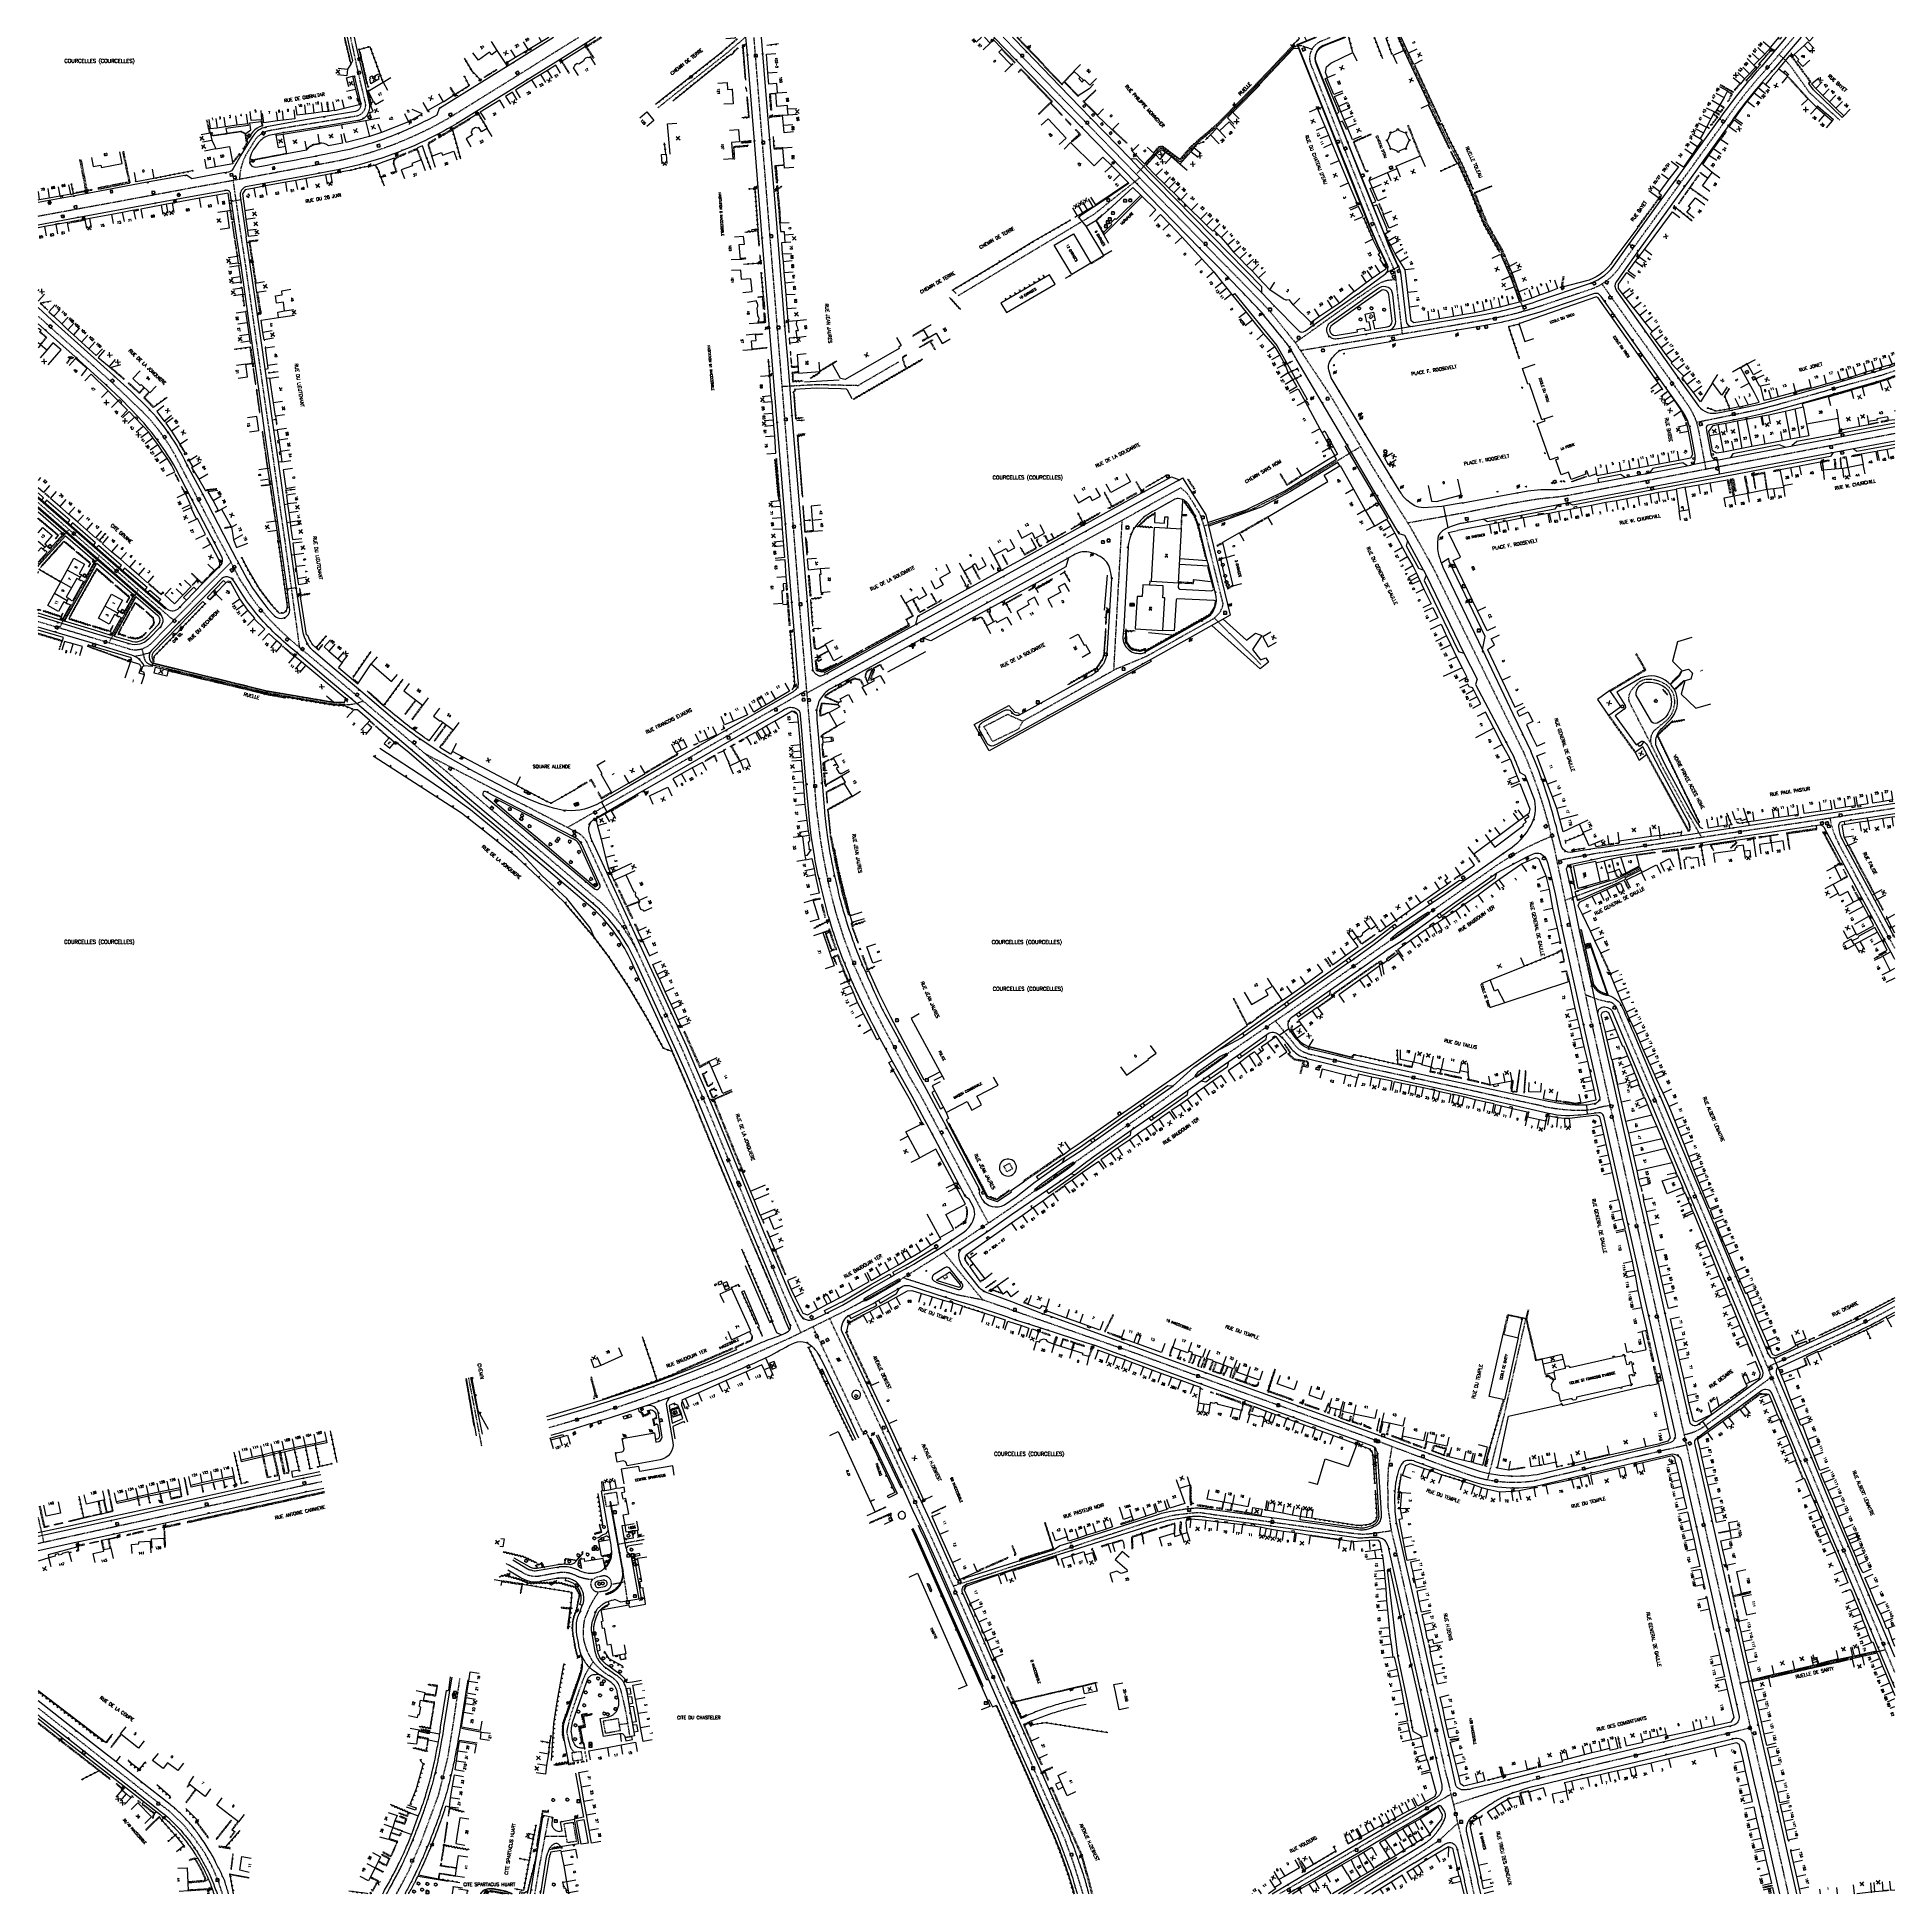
# Model space of a CAD drawing. Header units: millimetres. Extents: x 149999 to 151000, y 127000 to 128000.
import ezdxf
from ezdxf.enums import TextEntityAlignment as Align

# ---------------------------------------------------------------- set-up
doc = ezdxf.new("R2010")
doc.units = ezdxf.units.MM
doc.linetypes.add('DASHED', pattern=[0.75, 0.5, -0.25])
doc.layers.get('0').update_dxf_attribs({"linetype": 'CONTINUOUS'})
for name, color, linetype in [('W0001', 6, 'DASHED'), ('W0008', 7, 'CONTINUOUS'), ('W0017', 7, 'CONTINUOUS'), ('W0100', 7, 'CONTINUOUS'), ('W0112', 1, 'DASHED'), ('W0211', 2, 'CONTINUOUS'), ('W0300', 7, 'CONTINUOUS'), ('W0302', 3, 'CONTINUOUS'), ('W0310', 3, 'CONTINUOUS'), ('W0322', 7, 'CONTINUOUS'), ('W0330', 7, 'CONTINUOUS'), ('W0334', 7, 'CONTINUOUS'), ('W0400', 7, 'CONTINUOUS'), ('W0420', 7, 'CONTINUOUS'), ('W0471', 7, 'CONTINUOUS'), ('W0980', 7, 'CONTINUOUS'), ('W0984', 7, 'CONTINUOUS'), ('W0989', 7, 'CONTINUOUS'), ('W0991', 7, 'CONTINUOUS'), ('W1102', 7, 'CONTINUOUS'), ('W1474', 7, 'CONTINUOUS')]:
    doc.layers.add(name, color=color, linetype=linetype)
doc.styles.get("Standard").update_dxf_attribs({"font": 'romans.shx', "width": 0.85})

# ---------------------------------------------------------------- blocks, each defined once
blk = doc.blocks.new('t991o')
at = {"color": 0, "linetype": 'Continuous'}
for p, q in [((-1, 1), (1, -1)), ((-1, -1), (1, 1))]:
    blk.add_line(p, q, dxfattribs=at)
blk = doc.blocks.new('T400')
for p, q in [((-0.15, 0.3), (0.15, 0.3)), ((-0.15, -0.25), (-0.15, 0.3)), ((-0.15, 0.15), (0.15, 0.15)), ((-0.15, 0), (0.15, 0)), ((0.15, 0.3), (0.15, -0.25)), ((-0.15, -0.15), (0.15, -0.15)), ((-0.15, -0.25), (-0.15, -0.3)), ((-0.15, -0.3), (0.15, -0.3)), ((0.15, -0.3), (0.15, -0.25))]:
    blk.add_line(p, q)
blk = doc.blocks.new('T420')
for p, q in [((0.7, 0.7), (-0.8, 0.7)), ((-0.8, 0.7), (-0.8, -0.8)), ((0.7, 0.7), (0.7, -0.8)), ((0.7, -0.8), (-0.8, -0.8))]:
    blk.add_line(p, q)
blk.add_ellipse((0, 0), major_axis=(-0.53, 0.53), ratio=1, start_param=3.926991, end_param=10.210176)
blk = doc.blocks.new('t322o')
at = {"color": 0, "linetype": 'Continuous'}
for radius in [0.25, 0.15]:
    blk.add_circle((0, 0), radius, dxfattribs=at)
blk = doc.blocks.new('t310o')
at = {"color": 0, "linetype": 'Continuous'}
for centre, start, end in [((-0.5, 0.4), 216.8699, 323.1304), ((0.5, -0.4), 36.8699, 143.1303)]:
    blk.add_arc(centre, 0.625, start, end, dxfattribs=at)
blk = doc.blocks.new('t211o')
at = {"color": 0, "linetype": 'Continuous'}
for p, q in [((-0.3, 0.5), (-0.3, 0)), ((0, 1), (0, 0)), ((0.3, 0.5), (0.3, 0))]:
    blk.add_line(p, q, dxfattribs=at)
blk = doc.blocks.new('T471')
for p, q in [((-0.333334, 0.333334), (-0.333334, -0.333334)), ((-0.333334, 0.333334), (0.333334, 0.333334)), ((-0.333334, 0), (0, 0)), ((0.500001, 0.500001), (1.000002, 1.000002)), ((-0.500001, -0.500001), (-1.000002, -1.000002)), ((-0.333334, -0.333334), (0.333334, -0.333334))]:
    blk.add_line(p, q)
blk.add_ellipse((0, 0), major_axis=(0.471405, 0.471405), ratio=1, start_param=5.4977871438, end_param=11.780972451)
blk = doc.blocks.new('T300')
for p, q in [((-0.8, 0.5), (-0.9, 0.3)), ((-0.9, 0.3), (-0.9, 0.2)), ((-0.9, 0.2), (-0.7, 0.1)), ((-0.7, 0.6), (-0.8, 0.5)), ((-0.8, -0.1), (-0.7, 0.1)), ((-0.6, 0.7), (-0.7, 0.6)), ((-0.7, 0.1), (-0.7, 0.1)), ((-0.5, 0.7), (-0.6, 0.7)), ((-0.3, 0.6), (-0.5, 0.7)), ((-0.3, 0.6), (-0.2, 0.7)), ((-0.2, 0.6), (-0.3, 0.6)), ((-0.2, 0.7), (-0.1, 0.8)), ((-0.1, 0.8), (0.1, 0.8)), ((0.1, 0.8), (0.2, 0.7)), ((0.2, 0.7), (0.3, 0.6)), ((0.3, 0.6), (0.4, 0.5)), ((0.5, 0.5), (0.3, 0.5)), ((0.4, 0.5), (0.4, 0.5)), ((0.6, 0.4), (0.5, 0.5)), ((0.6, 0.4), (0.7, 0.3)), ((0.7, 0.3), (0.7, 0.2)), ((0.7, 0.2), (0.7, 0.1)), ((0.7, 0.1), (0.7, -0.2)), ((-0.8, -0.2), (-0.8, -0.1)), ((-0.7, -0.3), (-0.8, -0.2)), ((-0.8, -0.2), (-0.8, -0.2)), ((-0.7, -0.4), (-0.7, -0.3)), ((-0.5, -0.5), (-0.7, -0.4)), ((-0.4, -0.5), (-0.5, -0.5)), ((-0.4, -0.5), (-0.3, -0.5)), ((-0.3, -0.5), (-0.3, -0.4)), ((-0.3, -0.6), (-0.3, -0.5)), ((-0.3, -0.5), (-0.3, -0.5)), ((-0.2, -0.7), (-0.3, -0.6)), ((-0.1, -0.8), (-0.2, -0.7)), ((0.1, -0.8), (-0.1, -0.8)), ((0.2, -0.7), (0.1, -0.8)), ((0.3, -0.5), (0.2, -0.5)), ((0.3, -0.6), (0.2, -0.7)), ((0.2, -0.7), (0.2, -0.7)), ((0.5, -0.4), (0.3, -0.5)), ((0.3, -0.5), (0.3, -0.6)), ((0.3, -0.5), (0.3, -0.5)), ((0.6, -0.3), (0.5, -0.4)), ((0.7, -0.2), (0.6, -0.3)), ((0.6, -0.3), (0.6, -0.3))]:
    blk.add_line(p, q)
blk = doc.blocks.new('t112o')
at = {"color": 0, "linetype": 'Continuous'}
for p, q in [((-0.5, 0.5), (0.5, 0.5)), ((-0.5, -0.5), (-0.5, 0.5)), ((0.5, 0.5), (0.5, -0.5)), ((0.5, -0.5), (-0.5, -0.5))]:
    blk.add_line(p, q, dxfattribs=at)
blk = doc.blocks.new('t330o')
at = {"color": 0, "linetype": 'Continuous'}
for p, q in [((0.25, -0.25), (-0.25, 0.25)), ((-0.25, -0.25), (0.25, 0.25)), ((-0.25, 0.25), (-0.25, -0.25)), ((0.25, 0.25), (-0.25, 0.25)), ((0.25, -0.25), (0.25, 0.25)), ((-0.25, -0.25), (0.25, -0.25)), ((-0.25, -0.25), (-0.25, -0.25))]:
    blk.add_line(p, q, dxfattribs=at)
blk = doc.blocks.new('T1474')
at = {"color": 0, "linetype": 'Continuous', "flags": 128}
for points in [[(-0.8, -0.5), (-0.8, 0.5)], [(-0.8, 0), (0.7, 0)], [(0.7, 0), (0.7, -0.5), (0.7, 0.5)]]:
    blk.add_lwpolyline(points, dxfattribs=at)

msp = doc.modelspace()

# ---------------------------------------------------------------- linework, layer by layer
at = {"layer": 'W0001'}
for points in [[(150000, 127903.7), (150019, 127907.2), (150060.9, 127914.9), (150083.2, 127919.1), (150098.5, 127921.8), (150110.4, 127924), (150129.7, 127927.6), (150149.2, 127931.2), (150156.6, 127932.6, 0.06477), (150203.7, 127947.5, 0.028707), (150222.8, 127957.5), (150245.7, 127971.7), (150259.8, 127980.4), (150278.6, 127992.2), (150291.2, 128000)], [(150727.6, 127839.1), (150762.8, 127845), (150777.9, 127847.6, 0.038411), (150807.9, 127854.9), (150837, 127864.6, 0.159149), (150852.2, 127876.8), (150859.2, 127886.5), (150875.2, 127908.6), (150884.7, 127921.8), (150908.2, 127954.4, -0.037948), (150932.4, 127984.6), (150945.6, 128000)], [(150389.5, 127351.9), (150377.2, 127382.4), (150368.4, 127403.8), (150361.9, 127419.7), (150358, 127429), (150352.1, 127442.9), (150346.5, 127455.9), (150338.5, 127473.3), (150325.1, 127502.5, 0.088802), (150306.9, 127530.2, 0.009629), (150303.6, 127533.5), (150277.1, 127556.1), (150265.6, 127565.9), (150253.3, 127576.2), (150237.9, 127589.2), (150227.7, 127597.9), (150216.4, 127607.4), (150202.6, 127619), (150189.6, 127630.1), (150170.5, 127646.3), (150157.5, 127657.3), (150147.5, 127665.7), (150139.8, 127672.2, -0.053163), (150119, 127693, -0.035968), (150111.2, 127704.1), (150108.5, 127708.3), (150103.9, 127717.3), (150097, 127730.3), (150085.4, 127752.6), (150077, 127768.7, 0.083089), (150056.5, 127798.1), (150047.5, 127806.8), (150038.3, 127815.4), (150022.6, 127829.5), (150005.1, 127845.2), (150000, 127849.8)], [(150103.9, 127717.3), (150077.2, 127690.1), (150067.9, 127680.6), (150061.6, 127674.1, -0.291576), (150048.4, 127670.7), (150029.1, 127676.5), (150009.8, 127682.3), (150000, 127685.2)], [(151000, 127509.2), (150996.3, 127516.1), (150969.8, 127565.6, -0.082531), (150965, 127579.5, -2.288399)], [(151000, 127119.2), (150993.7, 127134.4), (150983, 127160.1), (150971.9, 127186.6), (150961.6, 127211.2), (150951.9, 127234.4), (150933.8, 127278), (150929, 127289.6), (150911.4, 127331.6), (150902.5, 127352.9), (150892.3, 127377), (150881.9, 127401.9), (150870.6, 127428.8), (150867.1, 127437.1), (150850.2, 127477.1, 0.254871), (150846, 127480.4, -0.064394), (150833.3, 127484.4, -3.986947)], [(150846.6, 127424.6, 0.020559), (150839.3, 127423.1, -0.066914), (150829.9, 127422, -0.047837), (150811, 127424.1), (150791.5, 127428.3), (150767.6, 127433.6), (150750, 127437.4), (150720.4, 127443.8), (150712.5, 127445.5), (150706.5, 127446.9), (150695.7, 127449.5), (150685.9, 127451.9, -0.034058), (150682.7, 127453, -0.034058)], [(150931.4, 127283.8), (150958.6, 127296.1), (150974.2, 127303.2, 0.01178), (150992.3, 127312.2), (151000, 127316.3)], [(150757.9, 127230.2), (150771.3, 127225.5, 0.119904), (150806, 127222.5), (150835.4, 127229.4), (150855, 127234.1), (150887.7, 127241.8, -0.386732)]]:
    msp.add_lwpolyline(points, format="xyb", dxfattribs=at)
at = {"layer": 'W0001', "flags": 128}
for points in [[(150168.2, 128000), (150172, 127982.4), (150176.2, 127964.3, -0.388882), (150171.5, 127957.5), (150154, 127954.6), (150131.4, 127950.9), (150124.8, 127949.7, 0.216992), (150116.4, 127944), (150112.9, 127938.3, 0.132935), (150108.5, 127923.7, 57.255046)], [(150591.5, 127926.2), (150601.4, 127936.9), (150603.9, 127939.8, -0.364172), (150605.6, 127940.1), (150610.8, 127936.1), (150614, 127933.6, 0.423399), (150616, 127933.8), (150622.1, 127940.9), (150624.2, 127943), (150635.1, 127952), (150642.6, 127959.8), (150657.4, 127975), (150675.5, 127994, -0.281423), (150680.8, 127995.4), (150686.2, 127993.6)], [(150734.8, 127840.3), (150732.3, 127861.8), (150731, 127872.7, 0.013415), (150730.9, 127873.6), (150722.3, 127893.2), (150710.7, 127922.2), (150702.3, 127943.2), (150693.4, 127965.7), (150685.9, 127984.5, -0.445576), (150691.8, 127998.3), (150696.1, 128000)], [(150970.4, 127955.3), (150960.2, 127964.6), (150954.2, 127970), (150945.6, 127982.1, 0.062987), (150937.6, 127990.7, 2.39283)], [(150711.7, 127860.2), (150721.2, 127866.7, -0.172869), (150731.4, 127869.4, 0.091008)], [(150842.2, 127867.2), (150861.6, 127839.8), (150880.4, 127813.5), (150888, 127802.7, -0.05513), (150892.4, 127794.7, -0.046946), (150894, 127789), (150894.4, 127787.4), (150898.2, 127767.2)], [(151000, 127786.5), (150965, 127779.9), (150905.3, 127768.6), (150866, 127761.1), (150826.4, 127753.6, -0.024264), (150815.4, 127752, 0.019728), (150801.5, 127750.2, 0.009519), (150767.6, 127743.7, 2.76504)], [(150055.9, 127670.6), (150057.4, 127664.8, 0.150759), (150058.6, 127663.1, 0.111909), (150061.6, 127661.8), (150063.5, 127661.5), (150070.3, 127659.8), (150109.2, 127650.4), (150122.9, 127647.1), (150133.5, 127645.2), (150158.8, 127640.9), (150164.9, 127640.6, 0.123181), (150174.9, 127642.5, -0.261984)], [(150895.9, 127569.1), (150888.2, 127582.5), (150875, 127606.6), (150869, 127618.7), (150857.5, 127641, -0.28637), (150858.1, 127648.2, -0.066404), (150862.8, 127653, -0.14814), (150867.4, 127654.3, -0.143383), (150876.5, 127651.5, -0.198852), (150881, 127644.9, -0.13927), (150880.4, 127637.1, -0.143943), (150876.3, 127631.4), (150871.1, 127627.1, 0.340872), (150869, 127618.7, 0.654008)], [(150208.9, 127613.8), (150266.5, 127584.1), (150289.6, 127572, -0.203444), (150295.9, 127565.5), (150305.3, 127544.9), (150322.5, 127508.1)], [(150800.4, 127614, -0.038035), (150814.7, 127571), (150816.4, 127563.9), (150821.4, 127539.6)], [(150275.2, 127251.1, 0.004991), (150311.5, 127262, 0.015088), (150353.3, 127277.2, 0.00578), (150369.9, 127283.8), (150405.4, 127299.6), (150434, 127313.7), (150445.1, 127319.7, 0.011727), (150464, 127330.6), (150496.5, 127350.9), (150522.3, 127368.3), (150536.9, 127378.7), (150558, 127393.7), (150571.3, 127403.1), (150597.9, 127421.8), (150623.3, 127440.2), (150640.3, 127452.3), (150677.1, 127477.5), (150707.3, 127498.8), (150728.6, 127513.8), (150749.1, 127528.3), (150783.8, 127552.7, -0.057503), (150815, 127569.6)], [(150666.4, 127470.1), (150671.1, 127464.3), (150677.1, 127456.9, 0.140524), (150682.7, 127453, -0.132601)], [(150933.6, 127278.3), (150898.1, 127252.2, -0.110807), (150886.5, 127247.1, 19.35966)], [(150298.9, 127169.3, -0.016244), (150297.6, 127169.3, -0.041234), (150295.9, 127169.4, -0.013227), (150294.3, 127169.7, -0.021829), (150293.2, 127170, -0.01136), (150291.8, 127170.4, -0.015448), (150290.8, 127170.8, -0.027994), (150289.6, 127171.4, 0.027007), (150288.9, 127171.7, 0.019206), (150288.7, 127171.8, 0.00391), (150286.6, 127172.5, 0.027593), (150286, 127172.7, 0.015021), (150284.6, 127172.9, 0.022267), (150283.5, 127173, 0.012398), (150282.7, 127173, 0.021708), (150281.4, 127173, 0.01479), (150279.8, 127172.8), (150278.7, 127172.6), (150269.8, 127171, -0.007146), (150269.2, 127170.9, -0.010579), (150267.8, 127170.8, -0.015574), (150267, 127170.8, -0.0368), (150266.7, 127170.9, -0.010856), (150264.2, 127171.4, -0.042895), (150263.7, 127171.6, -0.024936), (150262.4, 127172.2), (150261.5, 127172.7), (150252.1, 127177.8)], [(150318.7, 127084.6, 0.012526), (150317.1, 127095.3, 0.014994), (150315.2, 127104.3, 0.000266), (150314.2, 127108.3, 0.00468), (150314.2, 127108.5, 0.015698), (150313.6, 127110.4, 0.017226), (150313, 127112, 0.043187), (150312.4, 127113.3, 0.040153), (150311.5, 127114.5, 0.026101), (150310.7, 127115.3, 0.022382), (150309.7, 127116.1, 0.044569), (150308, 127117.2, -0.034548), (150305.7, 127118.6, -0.022643), (150303.3, 127120.5, -0.02267), (150301, 127122.6, -0.03105), (150299.2, 127124.6, -0.028122), (150297.6, 127127.1, -0.028962), (150296.4, 127129.4, -0.022517), (150295.1, 127132.6, -0.02907), (150294, 127136.6, -0.046225), (150293.7, 127139.3, -0.019145), (150293.7, 127141.6, -0.017715), (150293.9, 127144.2, -0.011943), (150294.2, 127146.6, -0.019862), (150294.5, 127148, -0.036118), (150294.7, 127148.6, -0.004125), (150296.8, 127153.7, -0.02963), (150298.6, 127157.3, -0.020728), (150301.7, 127162.2)], [(150299.1, 127125.1, 0.014481), (150295.2, 127119, 0.043751), (150294.1, 127116.8, 0.009068), (150288.5, 127101.3, 0.016904), (150285.9, 127092.8, 0.002878), (150285.1, 127089.5, 0.017252), (150285, 127089, 0.041318), (150284.8, 127087.3, 0.052353), (150284.9, 127085.9, 0.007689), (150285.1, 127085.1, 0.003446), (150285.5, 127083.2, 0.00617), (150285.8, 127082.1, 0.002568), (150286.5, 127079.6, 0.078067), (150287.1, 127078.2, 0.043055), (150288.9, 127076)]]:
    msp.add_lwpolyline(points, format="xyb", dxfattribs=at)
for points in [[(150333.8, 127962), (150343.4, 127969.7), (150371.2, 127991.7), (150380.9, 128000)], [(150474.5, 127431.4), (150469.4, 127440.1), (150454.6, 127468.2), (150448.8, 127479.6), (150439.6, 127499.9), (150434.6, 127513.1), (150430, 127527.5), (150426.1, 127542.5), (150423, 127558.4), (150421.3, 127568.8), (150419.2, 127585.2), (150417.8, 127603.8), (150410.7, 127687.2), (150403.6, 127776.9), (150396.9, 127859.4), (150385.6, 128000)], [(150519.8, 128000), (150549.8, 127969), (150601.3, 127916.1), (150645.7, 127870.8), (150663, 127853), (150677, 127835.6), (150696.4, 127806.4), (150718.9, 127768.2), (150738.9, 127736.4), (150751.2, 127714.5), (150800.4, 127614)], [(150800.3, 127852.6), (150795.7, 127865.8), (150793.1, 127872.9), (150788.3, 127883.5), (150787.6, 127885.1), (150779.5, 127899.2), (150772.8, 127915.7), (150765.8, 127931.9), (150761.2, 127940.5), (150754.1, 127954.7), (150749.9, 127964.2), (150740.2, 127985.1), (150736.3, 127993.3), (150733.2, 128000)], [(150109.5, 127892.2), (150105.1, 127923.1)], [(150593.3, 127924.3), (150568.5, 127904.5), (150495.6, 127860.8)], [(150711.7, 127860.2), (150677.1, 127835.5)], [(150727.6, 127839.1), (150680, 127831.2)], [(150400.7, 127812), (150420, 127813), (150441.7, 127812.5), (150463.5, 127825.2)], [(151000, 127820.4), (150998.8, 127819.9), (150992.9, 127817.9), (150966.1, 127810.4), (150949.2, 127805.6), (150935.9, 127801.8), (150927.9, 127799.7), (150920.1, 127798), (150893.2, 127792.5)], [(150627.8, 127736.7), (150654.4, 127746.1), (150671.9, 127755), (150712.2, 127779.5)], [(150414.1, 127646.9), (150489, 127687.8), (150586.2, 127741.2), (150615.4, 127757.4), (150618.8, 127754.3), (150622.5, 127748.7), (150622.3, 127748.8), (150625.7, 127743.2), (150627.9, 127736.6), (150632.1, 127718.9), (150638.1, 127694.8), (150637.6, 127692.6), (150636.4, 127690.1), (150632.8, 127686.6), (150596.8, 127666.4), (150580.4, 127659.6), (150530.4, 127631.6)], [(150579.4, 127659), (150581.7, 127700.9), (150583.9, 127739.9)], [(150767.6, 127743.7), (150737.6, 127738.3)], [(150633.4, 127687.2), (150658.6, 127662.2)], [(150414, 127648.3), (150341.1, 127606.4), (150320.3, 127594.3)], [(150320.3, 127594.3), (150285.2, 127574.4)], [(150841.2, 127560.7), (150818, 127556.4)], [(150822.4, 127535.2), (150849.3, 127545.2), (150854.4, 127547.9), (150862.7, 127552.1)], [(150474.5, 127431.4), (150485.3, 127411.2), (150503.2, 127377.3), (150511.8, 127361.2)], [(150389.5, 127351.9), (150401.3, 127323.5), (150410.7, 127302.3)], [(150523.1, 127314.9), (150508.9, 127319.8), (150499.7, 127330.8), (150487.8, 127345.5)], [(150508.9, 127319.8), (150494.6, 127322.6), (150465.8, 127331.7)], [(150523.1, 127314.9), (150590.2, 127291.5), (150645.5, 127271.3), (150712.6, 127247.2), (150757.9, 127230.2)], [(150444.8, 127247), (150435.9, 127266), (150417.3, 127305.5)], [(150453.9, 127251.2), (150444.9, 127270.3), (150426.3, 127309.9)], [(150780.7, 127223), (150789.7, 127258), (150801.3, 127309.7)], [(150231.8, 127277.8), (150238.8, 127241.2)], [(150562.8, 127000), (150561.1, 127005.5), (150557.7, 127016.4), (150553.1, 127029.2), (150548.6, 127039.7), (150543.4, 127051), (150528.5, 127085.1), (150517.2, 127110.2), (150495.5, 127160.1), (150474.9, 127205.6), (150453.9, 127251.2)], [(150729.1, 127241), (150727.1, 127228.8), (150726.8, 127220.6), (150727, 127208), (150728.5, 127196.9), (150731.5, 127184.3), (150743.4, 127130.6), (150757.5, 127067.5), (150759.8, 127058.5), (150771.8, 127007.1)], [(150000, 127188.7), (150019.8, 127193.1), (150040.5, 127197.6), (150067.3, 127203.4), (150092, 127208.9), (150109.8, 127212.7), (150142.5, 127219.9), (150153.1, 127222.1)], [(150316, 127167.9), (150308.6, 127209)], [(150493, 127165.8), (150525.9, 127176.7), (150547.7, 127183.6), (150567, 127190.2), (150599.7, 127200.9), (150604.8, 127202.3), (150611.3, 127203.9), (150618.1, 127204.8), (150623.2, 127205.3), (150626.4, 127205.3), (150634.2, 127204.1), (150654.8, 127201.6), (150692, 127196.4), (150707.9, 127194.2), (150713.5, 127193.7), (150718, 127194), (150728.8, 127195.6)], [(150000, 127202.7), (150003, 127189.4)], [(150312.3, 127188.3), (150326.5, 127190.9)], [(150317.5, 127157.8), (150316, 127167.9), (150308.8, 127166.5)], [(150995, 127131.3), (150974.7, 127126.7), (150956.2, 127122.4), (150931.8, 127116.8), (150916.7, 127113.3)], [(150193.1, 127000), (150199.4, 127011.7), (150206.1, 127027.3), (150215.6, 127052.9), (150220.8, 127073.9), (150223.9, 127093.2), (150227.2, 127115.9)], [(150099.3, 127000), (150096.9, 127007.4), (150093.7, 127014.7), (150089.4, 127022.5), (150084.2, 127029.8), (150078.8, 127036.6), (150071.2, 127044), (150064.2, 127049.4), (150039.8, 127068.6), (150000, 127100)], [(150313, 127091.2), (150317.7, 127091.8)], [(150789.7, 127056.8), (150762.3, 127048)], [(150761, 127053.6), (150731, 127036.3), (150669.5, 127000.4), (150668.8, 127000)], [(150267.6, 127000), (150269.8, 127013.4), (150274, 127035.6), (150275.1, 127041.7)], [(150708.8, 127000), (150742.4, 127020.7), (150750.5, 127026), (150754.9, 127029), (150764.6, 127038)], [(150273.1, 127031), (150284.4, 127031)], [(150242.2, 127000), (150243.4, 127001.8), (150253.5, 127000)]]:
    msp.add_lwpolyline(points, dxfattribs=at)
at = {"layer": 'W0001'}
for points in [[(150140.9, 127671.3), (150136.5, 127703.3), (150133, 127728.9), (150130.8, 127744), (150127.2, 127769.8), (150124.5, 127788.6), (150121.4, 127809.8), (150116, 127847.8), (150111.6, 127878.7), (150109.5, 127892.2)], [(150000, 127749.4), (150019.3, 127732.6), (150033.7, 127720.1), (150043.7, 127711.4), (150056.6, 127700.1), (150073.1, 127685.9)], [(150000, 127716.2), (150016.7, 127734.9)], [(150011.5, 127681.8), (150022.3, 127701.5), (150033, 127720.7)], [(150053.9, 127702.5), (150038.1, 127673.8)], [(150841.2, 127560.7), (150869.2, 127565.1), (150912.9, 127571.7), (150948.7, 127577), (150957.5, 127578.3), (150975.6, 127581.2), (151000, 127584.8)], [(150821.4, 127539.6), (150835.7, 127473.2), (150847.6, 127419.9), (150860.4, 127362.9), (150871.7, 127312.9), (150887.5, 127242.5), (150897, 127200.3), (150905.9, 127161), (150916.6, 127113.8), (150922, 127090.2), (150925.6, 127074.4), (150929, 127059.7), (150932.6, 127043.6), (150938.8, 127016.5), (150942.5, 127000)], [(150922.2, 127089.3), (150906.9, 127085.6), (150875.9, 127078.2), (150831.2, 127067.6), (150808.5, 127062.1), (150789.7, 127056.8)], [(150773.4, 127000), (150771.8, 127007.1)]]:
    msp.add_lwpolyline(points, dxfattribs=at)
at = {"layer": 'W0001', "flags": 128}
for points in [[(150527.9, 127627.3), (150514.1, 127620.6), (150509.4, 127628.7), (150522.2, 127635.3), (150530.4, 127631.6)], [(150304.8, 127215.1), (150305.9, 127208.6), (150312.7, 127209.7), (150311.6, 127216.2)], [(150304.3, 127092.9), (150305.5, 127086.5), (150313.6, 127088), (150312.5, 127094.3)], [(150287.4, 127075.8), (150288, 127071.5), (150293.3, 127072.3), (150292.6, 127076.6)], [(150283.3, 127037.7), (150288.1, 127038.5), (150289.9, 127028.2), (150285.1, 127027.4)]]:
    msp.add_lwpolyline(points, close=True, dxfattribs=at)
msp.add_lwpolyline([(150308.7, 127166.1, 0.126602), (150308.7, 127168, 0.139233), (150307.7, 127169.9, 0.126958), (150305.9, 127171, 0.059224), (150305, 127171.2, 0.061385), (150304, 127171.1), (150301.4, 127170.6), (150300.4, 127170.4), (150298.8, 127169.3, 0.249944), (150297.6, 127166.9, 0.124576), (150298.1, 127164.8, 0.095553), (150299.3, 127163.4, 0.124962), (150301, 127162.6, 0.05654), (150301.9, 127162.6, 0.048562), (150302.6, 127162.7), (150305.5, 127163.2, 0.076885), (150306.7, 127163.6, 0.086146), (150307.7, 127164.4, 0.112412)], format="xyb", close=True, dxfattribs=at)
at = {"layer": 'W0008'}
for p, q in [((150638.3, 127686.5), (150650.9, 127675.2)), ((150632.1, 127683.1), (150658.1, 127659.8)), ((150650.9, 127675.2), (150655.6, 127679)), ((150659, 127677.7), (150654, 127670.2)), ((150655.6, 127679), (150659, 127677.7)), ((150654, 127670.2), (150658.3, 127664.6)), ((150658.3, 127664.6), (150661.3, 127665.7)), ((150661.3, 127665.7), (150662.6, 127663.4)), ((150662.6, 127663.4), (150658.1, 127659.8))]:
    msp.add_line(p, q, dxfattribs=at)
for points in [[(150300.2, 128000), (150296.7, 127997.8), (150281.1, 127988.1), (150262.3, 127976.4), (150248.2, 127967.6), (150225.3, 127953.4, -0.028723), (150205.7, 127943.1, -0.064721), (150157.5, 127927.9), (150150.1, 127926.5), (150130.6, 127922.9), (150111.7, 127919.4, 0.335195), (150108.8, 127914.6), (150112, 127892.6)], [(150170.2, 128000), (150171.6, 127993.4), (150175.6, 127976.8), (150178.5, 127963.6, -0.153507), (150177.2, 127958.1, -0.205394), (150172.2, 127955.1), (150153.4, 127952), (150131.8, 127948.5), (150125.2, 127947.2, 0.124332), (150121.7, 127946, 0.106612), (150117.3, 127941.3, 0.188758), (150113.9, 127932.4, 0.359038), (150117.2, 127930.1, 0.007991), (150166.9, 127939.6, 0.038567), (150192.7, 127947.8, 0.028023), (150215, 127958.3), (150216.1, 127961.8), (150232.3, 127971.8), (150254.6, 127985.7), (150277.5, 128000)], [(150710.7, 127861.7), (150725.9, 127872.8, 0.306797), (150726.6, 127876.7), (150726.9, 127876.8), (150723.9, 127883.3), (150721.8, 127887.9), (150719.7, 127892.6), (150717.8, 127897.2), (150708.2, 127921.4), (150699.4, 127943.4), (150690.9, 127964.8), (150678.5, 127996), (150688.6, 128000)], [(150703.5, 128000), (150692.7, 127995.8, 0.450541), (150688.4, 127985.6), (150695.9, 127966.7), (150704.8, 127944.2), (150713.2, 127923.2), (150724.9, 127893.9), (150727.2, 127888.2), (150730, 127881.7), (150732.1, 127877.1), (150732.4, 127877.2), (150732.8, 127876.3, -0.066909), (150733.7, 127873.1), (150736.8, 127847, 0.40886), (150740.2, 127844.2), (150740.6, 127844.3), (150762.5, 127848), (150777.6, 127850.5, 0.034515), (150807.2, 127857.8), (150836, 127867.5, 0.159312), (150849.7, 127878.5), (150856.8, 127888.3), (150872.7, 127910.4), (150882.4, 127923.7), (150905.9, 127956.4, -0.028034), (150929, 127985.2), (150941.7, 128000)], [(150949.5, 128000), (150934.7, 127982.6, 0.03805), (150910.6, 127952.7), (150887.1, 127920), (150879.9, 127910.1), (150862.3, 127885.6), (150850, 127868.5, 0.304659), (150850.1, 127863.4), (150865.9, 127841.2), (150883.7, 127816.1), (150893.4, 127802.5, 0.294484), (150903.5, 127797.5)], [(150169.3, 127979), (150170.2, 127979.2), (150173.8, 127963.9, -0.375564), (150171, 127960), (150153.6, 127957.1), (150139.8, 127954.8), (150124.9, 127952.2, 0.017549), (150121.6, 127951.3, 0.173595), (150115.6, 127946.7), (150113.9, 127944.1), (150109.2, 127936.5), (150105.1, 127929.4, -0.225244), (150102.6, 127927.4), (150099.8, 127926.9), (150082.8, 127923.8), (150079.9, 127925.8), (150078, 127925.4), (150057.9, 127921.7), (150023.8, 127915.4), (150000, 127911)], [(150107, 127891.9), (150103.7, 127915.2, 0.489624), (150101.2, 127917.5), (150099.4, 127917.1), (150084.1, 127914.4), (150061.7, 127910.2), (150019.9, 127902.5), (150000, 127898.8)], [(150107.1, 127718.5), (150111.3, 127710.5, 0.052558), (150123.8, 127692.2), (150127.2, 127688.5, 0.31094), (150132.4, 127687.2, 0.307415), (150135.6, 127691.6), (150134.1, 127702.9), (150130.5, 127728.5), (150128.4, 127743.6), (150124.7, 127769.5), (150122, 127788.2), (150119, 127809.4), (150113.5, 127847.4), (150109.1, 127878.3), (150107, 127891.9)], [(150149.5, 127668.3, -0.186939), (150142.6, 127680.3), (150139, 127703.7), (150135.4, 127729.3), (150133.3, 127744.3), (150129.6, 127770.2), (150127, 127788.5), (150124, 127810.1), (150118.5, 127848), (150114.1, 127878.9), (150112, 127892.6)], [(150727.1, 127842, 0.403979), (150731.1, 127847.9), (150729.6, 127861.5, 0.569511), (150722.5, 127865), (150713.4, 127858.7)], [(150767.4, 127749.2), (150785.7, 127752.7), (150800.5, 127755.4, -0.047633), (150814.6, 127756.4, 0.065735), (150825.6, 127757.4), (150865.4, 127764.9), (150890.1, 127769.6, 0.318646), (150892.3, 127771.7, 0.082535), (150892.4, 127774.9), (150889.9, 127788.3, 0.046572), (150888.5, 127793.2, 0.054737), (150884.6, 127800.2), (150876.9, 127811), (150858.1, 127837.4), (150841.8, 127860.4), (150840.2, 127861.9), (150838.3, 127861.9), (150808.8, 127852, -0.038402), (150778.4, 127844.6), (150763.3, 127842.1), (150728.2, 127836.2)], [(150107.1, 127718.5), (150100.1, 127731.9), (150088.5, 127754.2), (150080, 127770.2, 0.083027), (150059, 127800.5), (150049.9, 127809.3), (150040.6, 127817.9), (150024.9, 127832), (150007.4, 127847.7), (150000, 127854.4)], [(150054, 127795.4), (150044.9, 127804.8), (150036.2, 127813.2), (150019.9, 127827.8), (150003.4, 127842.6), (150000, 127845.7, 0.400173)], [(151000, 127817.7, -0.015161), (150995.2, 127815.9), (150991, 127814.6), (150969.7, 127808.5), (150951.3, 127803.3), (150935.8, 127798.9), (150928.2, 127797), (150920.1, 127795.2), (150899.4, 127791), (150898.9, 127790.8), (150898.4, 127789.9), (150898.5, 127788.2)], [(150903.5, 127797.5), (150906.7, 127798), (150919.6, 127800.7), (150927.3, 127802.4), (150935.2, 127804.5), (150948.5, 127808.2), (150965.4, 127813), (150992.1, 127820.6), (150997.8, 127822.4), (151000, 127823.4, 0.046836)], [(150000, 127751.8), (150020.5, 127734), (150034.7, 127721.6), (150044.6, 127712.9), (150057.6, 127701.7), (150068.6, 127692.2), (150068.9, 127692.5, 0.373839), (150075.2, 127692), (150088.6, 127705.7), (150098.6, 127715.9, 0.254243), (150099.1, 127719.8), (150093.4, 127730.7), (150082.4, 127751.8), (150074.1, 127767.8, 0.062902), (150054, 127795.4)], [(150898.5, 127788.2), (150901.1, 127774.7, 0.400498), (150905, 127772.4), (150964.8, 127783.7), (151000, 127790.4)], [(150000, 127747.1), (150018.2, 127731.3), (150032.6, 127718.8), (150042.5, 127710.1), (150055.5, 127698.8), (150065.8, 127689.9), (150065.4, 127689.5, -0.432763), (150065.9, 127682.5), (150059.6, 127676, -0.293349), (150049.3, 127673.3), (150029.8, 127679.1), (150010.6, 127684.9), (150000, 127688.1)], [(150386.7, 127350.7), (150374.2, 127381.2), (150365.4, 127402.6), (150358.9, 127418.4), (150355.1, 127427.7), (150349.2, 127441.6), (150343.5, 127454.5), (150335.6, 127471.9), (150322.2, 127501.2, 0.088915), (150304.6, 127527.9, 0.009398), (150301.5, 127531.1), (150275, 127553.6), (150263.5, 127563.4), (150251.2, 127573.8), (150235.8, 127586.7), (150225.6, 127595.4), (150214.4, 127604.9), (150200.5, 127616.6), (150187.5, 127627.6), (150168.4, 127643.8), (150155.4, 127654.8), (150145.5, 127663.2), (150137.8, 127669.8, -0.053081), (150116.5, 127690.9, -0.035864), (150108.5, 127702.4), (150105.8, 127706.7, 0.170998), (150103.1, 127709, 0.287981), (150099, 127708.5), (150089.6, 127698.8), (150075.4, 127684.4), (150061, 127669.6, 0.466895), (150061.7, 127662.7), (150061.5, 127661), (150057.1, 127661.5, 0.212316), (150049.3, 127667.5), (150028.1, 127673.9), (150009.7, 127679.4), (150000, 127682.3)], [(150220.5, 127612.4, -0.038797), (150190.9, 127633.3), (150172.5, 127648.8), (150159.5, 127659.8), (150149.5, 127668.3)], [(150893.8, 127576.7), (150889.7, 127583.3), (150876.6, 127607.4), (150872.4, 127616.3, -0.17725), (150871.3, 127621.8, -0.176061), (150874.8, 127628.1), (150878.7, 127631.9, 0.069613), (150881.7, 127636.4, 0.356219), (150877.9, 127652.5, 0.293049), (150863.3, 127654.9), (150850.3, 127647.2), (150854.7, 127640.1), (150854.9, 127639), (150854.2, 127638), (150849.4, 127634.4), (150860.7, 127618.8), (150863.6, 127620.8, -0.261296), (150864.8, 127620.6, -0.097613), (150867.2, 127617.8), (150873.5, 127605.8), (150886.6, 127581.6), (150889.2, 127576.6)], [(150840.6, 127563.4), (150825.4, 127560.9, -0.294029), (150820.6, 127563.6), (150820.1, 127565.1), (150818.4, 127571.9, 0.038041), (150804, 127615.5)], [(150318.9, 127596.9), (150307, 127590.2), (150300.9, 127586.8, -0.164618), (150282.3, 127583.7, -0.051995), (150264.1, 127589.6), (150255.9, 127593.4), (150243.4, 127599.9), (150232.7, 127605.5), (150220.5, 127612.4)], [(150478.3, 127433.4), (150489, 127413.2), (150507, 127379.3), (150506.8, 127377.1), (150508.4, 127373.9, 0.364745), (150520.4, 127371), (150526.7, 127375.4), (150537, 127383.4), (150538.6, 127384.6), (150540.2, 127385.8), (150551.8, 127393.9), (150553.2, 127397), (150561.9, 127402.7), (150566.7, 127406.1), (150567.7, 127404.6), (150569.4, 127405.8), (150568.4, 127407.2), (150584.2, 127418.4), (150593.4, 127424.8), (150594.5, 127423.4), (150596.1, 127424.6), (150595.1, 127426), (150608.5, 127435.4), (150611.3, 127435.2), (150622.4, 127445.2), (150634.7, 127453.9), (150648.1, 127461.1), (150649.7, 127462.2), (150648.7, 127463.6), (150671.1, 127479.4), (150672.1, 127478), (150673.7, 127479.2), (150672.7, 127480.6), (150704.3, 127502.9), (150705.4, 127501.4), (150707.1, 127502.6), (150706, 127504.1), (150718.5, 127512.9), (150729.2, 127521.1), (150730.2, 127519.7), (150751, 127533.9), (150750.1, 127535.4), (150757, 127540), (150765.6, 127546), (150768.1, 127545.7), (150776.4, 127551.5), (150788.1, 127559.8), (150793.9, 127563.8, 0.113798), (150803.9, 127575.2, 0.174891), (150806.1, 127588.9), (150800.9, 127602.3), (150798.2, 127603.8, 0.023592), (150794.9, 127612)], [(150392.3, 127353), (150379.9, 127383.3), (150371.1, 127404.8), (150365, 127419.7), (150360.4, 127430.8), (150354.8, 127443.7), (150349.2, 127456.7), (150340.4, 127475.9), (150327.4, 127504.3), (150322.3, 127515.2), (150318.5, 127523.5), (150308.6, 127545), (150299.1, 127565.5, -0.051013), (150296.8, 127572.2, -0.355907), (150300.3, 127579.4), (150321.8, 127591.7)], [(151000, 127503.3), (150999.5, 127504.3), (150993.9, 127514.8), (150982.3, 127536.4), (150961.9, 127574.4, 0.252364), (150959.6, 127575.6), (150949.8, 127574.2), (150914.6, 127568.9), (150894.3, 127565.8), (150868.8, 127562.1), (150841.7, 127558)], [(151000, 127515), (150998.8, 127517.3), (150987.6, 127538.2), (150972.2, 127566.9, -0.101021), (150969.8, 127574.7, -0.339508), (150971.6, 127577.6), (150984.6, 127579.5), (151000, 127581.9)], [(150684, 127455.4, -0.149146), (150679.1, 127458.8, -0.034067), (150674.2, 127465.2), (150673.7, 127466.1, -0.336587), (150675.3, 127472.2), (150679, 127474.8), (150680, 127473.4), (150695.7, 127484.4), (150696.1, 127486.9), (150712.9, 127498.7), (150722.8, 127505.7), (150724.5, 127506.9), (150726.1, 127508), (150734.6, 127513.5), (150754.9, 127528.1), (150755.9, 127526.6), (150762.7, 127531.6), (150784.7, 127547.2), (150785.7, 127550), (150802.2, 127558.8), (150805.4, 127560.2, -0.366634), (150811.9, 127557.9, -0.091249), (150813.3, 127554), (150814.4, 127550.1), (150817, 127538.6)], [(150825.8, 127540.6), (150823.2, 127552, -0.350542), (150825.7, 127554.6), (150841.7, 127558)], [(150862.3, 127552.8), (150853.1, 127548.1, -0.073059), (150848.8, 127546.3), (150834.3, 127541.8), (150827.6, 127539.6), (150829, 127535.1), (150849.5, 127543.9), (150855.2, 127546.5), (150854.8, 127547.2), (150863, 127551.4)], [(150817, 127538.6), (150820.8, 127519.4), (150830, 127478), (150841.1, 127428.5, -0.210427), (150839.7, 127426.2, -0.130456), (150838, 127425.5, -0.072925), (150830.2, 127424.7, -0.045893), (150810.9, 127427.3), (150792.1, 127431.2), (150768.4, 127436.3), (150750.6, 127440.1), (150721, 127446.5), (150713.1, 127448.2), (150707.2, 127449.6), (150696.4, 127452.2), (150686.6, 127454.6, -0.03454), (150684, 127455.4)], [(150830.2, 127519.1), (150831, 127519.3), (150837.5, 127490.4, 0.266816), (150844.9, 127484.9)], [(150928.7, 127281.6, -0.336122), (150927.4, 127277.1), (150912, 127265.8), (150893.9, 127252.5, -0.509368), (150889.5, 127254.3), (150876.2, 127313.3), (150865.2, 127362.5), (150854.1, 127411.7), (150848.8, 127435.3), (150842.2, 127464.8), (150840.1, 127474.2, -0.473602), (150843.8, 127477.7, -0.120234), (150846.6, 127476.6, -0.114003), (150847.8, 127475.4), (150864.3, 127435.9), (150868, 127427.4), (150879.1, 127400.6), (150889.7, 127375.3), (150899.6, 127351.6), (150908.5, 127330.3), (150923.9, 127293.4), (150928.7, 127281.6)], [(150844.7, 127484.1, -0.213089), (150852.5, 127478.8, -0.010857), (150859, 127464.1), (150869.9, 127438.3), (150873.5, 127430), (150884.7, 127403.1), (150895.2, 127378.2), (150905.3, 127354.1), (150914.2, 127332.8), (150931.8, 127290.8, 0.445867), (150936, 127288.9), (150969.6, 127304.1, 0.012748), (150991.9, 127315.2), (151000, 127319.5)], [(150524.5, 127318.9), (150510.3, 127324.1, -0.139366), (150507, 127326.4), (150498.7, 127336.7, -0.184817), (150495.9, 127344.8, -0.227562), (150498.3, 127348.1), (150511.9, 127357.1), (150524.3, 127365.8), (150556.2, 127387.8), (150558.5, 127387.4), (150566.4, 127393.3), (150567.9, 127394.5), (150569.5, 127395.6), (150588.3, 127408.8), (150588.7, 127411.3), (150599.8, 127419), (150600.8, 127417.6), (150619.1, 127430.5), (150619.4, 127432.9), (150630.2, 127440.5), (150631.3, 127439.1), (150640.6, 127445.6), (150641.3, 127448.3), (150647.2, 127452.5), (150648.2, 127451), (150661.4, 127460.3), (150661.8, 127462.8), (150663.1, 127463.7, -0.314654), (150668.5, 127462.5, -0.039022), (150672.5, 127458.2), (150675.1, 127455, 0.127276), (150681.3, 127450.6)], [(150758.3, 127233.7), (150772, 127229, 0.123518), (150807.4, 127225.9), (150835, 127232.5), (150854.7, 127237.1), (150872.3, 127241.3), (150878.3, 127242.8, 0.373321), (150881.9, 127247.3), (150867.3, 127311.9), (150856, 127361.9), (150843.2, 127418.9, 0.32754), (150840.6, 127420.7, -0.021067), (150829.5, 127419.3, -0.097966), (150811.2, 127420.9), (150790.9, 127425.4), (150766.7, 127430.9), (150750.9, 127434.4), (150719.3, 127441.3), (150706.5, 127444.1), (150693.8, 127447.2), (150684.9, 127449.3, -0.025223), (150681.3, 127450.6)], [(150392.3, 127353), (150404.1, 127324.7), (150405.4, 127321.9), (150406.3, 127320.1), (150410.3, 127312, 0.382695), (150418, 127309.4), (150424.3, 127312.5), (150423.6, 127314.1), (150430.3, 127317.5), (150431.7, 127318.2), (150433, 127318.9), (150448.4, 127328), (150458.6, 127333.8), (150459.4, 127332.3), (150461.1, 127333.3), (150460.3, 127334.8), (150468.3, 127339.2), (150471, 127340.7), (150472.7, 127341.8), (150482.5, 127347.8), (150484.9, 127347.2), (150498.8, 127356.6, 0.167883), (150504.2, 127364.5, 0.173694), (150503.6, 127370.1), (150501.5, 127374.2), (150499.5, 127375.3), (150481.3, 127409.6), (150470.8, 127429.4)], [(150274.2, 127255.2, 0.016339), (150331.7, 127273.4, 0.012265), (150368.3, 127287.7), (150388.7, 127296.5, -0.032667), (150398.2, 127300.1), (150399.2, 127300.5, 0.017364), (150403.3, 127302.5, 0.368124), (150405.2, 127305.8), (150395.7, 127329.1), (150386.7, 127350.7)], [(150456.6, 127252.5), (150446.5, 127273.9), (150433, 127302.6), (150432.7, 127303.6), (150432.7, 127305.2), (150433.4, 127307.7), (150434.4, 127309.5), (150435.5, 127310.7), (150436.4, 127311.2), (150436.9, 127311.4), (150437.7, 127309.9), (150448.4, 127315.3), (150450.2, 127316.2), (150451.8, 127317.1), (150450.9, 127318.7), (150452.7, 127319.7), (150453.5, 127318.1), (150462.4, 127323.3), (150464, 127326.2), (150465.8, 127327.3, -0.132528), (150469.1, 127327.6), (150488.6, 127321.4), (150503.6, 127316.9), (150521.6, 127311)], [(151000, 127127.5), (150996.6, 127135.6), (150985.9, 127161.3), (150974.8, 127187.8), (150964.5, 127212.4), (150954.9, 127235.6), (150936.5, 127279.7, -0.154978), (150936.5, 127282.6, -0.203123), (150937.1, 127283.3), (150959.8, 127293.6), (150975.4, 127300.7, 0.011795), (150993.6, 127309.8), (151000, 127313.2)], [(150276.3, 127247, 0.006452), (150312.8, 127257.9, 0.015093), (150354.9, 127273.1, 0.012372), (150390.4, 127288), (150394.9, 127290.1, -0.021758), (150407.4, 127296.8, -0.176291), (150413.7, 127296.9, -0.157411), (150420.4, 127290.1), (150422.9, 127285.7), (150434.6, 127261.1), (150441.9, 127245.6)], [(150928.3, 127271), (150911.7, 127258.7), (150899.5, 127249.9), (150892.8, 127244.9, 0.244693), (150892.1, 127242.7), (150901.4, 127201.3), (150910.3, 127162), (150921, 127114.8), (150926.4, 127091.2), (150930, 127075.4), (150933.4, 127060.7), (150937, 127044.6), (150943.1, 127017.5), (150947.1, 127000, 0.257998)], [(151000, 127110.9), (150990.6, 127133.4), (150979.8, 127159.3), (150968.7, 127186), (150958.6, 127210), (150948.9, 127233.3), (150933.8, 127269.6, 0.4249), (150928.3, 127271)], [(150756.8, 127227.3), (150770.4, 127222.7, 0.12032), (150806.6, 127219.5), (150836.1, 127226.5), (150855.7, 127231.2), (150879.3, 127236.8, -0.378538), (150884.9, 127233.6), (150893, 127198), (150901.6, 127159.8), (150905.2, 127143.9), (150911.5, 127116.2), (150916.2, 127095.5, -0.325), (150913.2, 127090.7), (150906, 127089), (150875.1, 127081.7), (150875.1, 127081.7), (150830.4, 127071), (150807.6, 127065.5), (150789.1, 127060.6)], [(150790.5, 127052.8, -0.049667), (150809.8, 127058.8), (150833.1, 127064.4), (150877.3, 127075), (150914.2, 127083.7, -0.361831), (150919.6, 127080.4), (150924.3, 127059.8), (150928.3, 127042.3), (150934.3, 127015.6), (150937.9, 127000)]]:
    msp.add_lwpolyline(points, format="xyb", dxfattribs=at)
for points in [[(150166.4, 128000), (150168.1, 127992.6), (150169.4, 127987.3), (150168.4, 127985.5), (150166.6, 127982.8)], [(151000, 127782.5), (150965.3, 127776), (150905.6, 127764.7), (150866.7, 127757.3), (150823.3, 127749.1), (150767.8, 127738.3)], [(150840.6, 127563.4), (150868.8, 127567.6), (150912.5, 127574.2), (150948.4, 127579.6), (150957.1, 127580.9), (150975.2, 127583.7), (151000, 127587.5)], [(150830.1, 127519.1), (150825.8, 127540.6)], [(150844.9, 127484.9), (150844.8, 127484.2)], [(150236.1, 127246.7), (150230.8, 127277.6)], [(150232.9, 127278), (150239.2, 127247.5)], [(150000, 127192.6), (150019, 127196.7), (150039.7, 127201.3), (150066.5, 127207.1), (150091.2, 127212.5), (150109, 127216.4), (150141.7, 127223.6), (150152.2, 127225.8)], [(150000, 127184.8), (150020.4, 127189.3), (150042.1, 127194), (150067.7, 127199.6), (150092.3, 127205), (150110, 127208.9), (150145.8, 127216.8), (150153.9, 127218.4)], [(150769.8, 127000), (150768.2, 127007)], [(150777, 127000), (150775.4, 127006.6)]]:
    msp.add_lwpolyline(points, dxfattribs=at)
at = {"layer": 'W0008', "flags": 128}
for points in [[(150381, 128000), (150381.5, 127994.6), (150381.8, 127990.6), (150385.7, 127944.1), (150387.6, 127919.1), (150389.8, 127891.8), (150393.8, 127843.3), (150395, 127827.9), (150397.9, 127792.4), (150399.5, 127773.1), (150402.3, 127737.9), (150405.8, 127695.6), (150407.3, 127676.5), (150409.2, 127653.4), (150409.3, 127652.4, -0.055438), (150409.2, 127650.7, -0.110532), (150408.9, 127649.9, -0.04246), (150407.8, 127648.4, -0.049313), (150406.6, 127647.4, -0.025133), (150406.5, 127647.3, -0.003329), (150405.8, 127646.8), (150384.8, 127634.9), (150370.6, 127626.7), (150355.4, 127618), (150339.7, 127609), (150318.9, 127596.9)], [(150472.7, 127683.6), (150424.7, 127657.1), (150423.8, 127656.7, -0.070731), (150421.5, 127655.9, -0.14602), (150420.3, 127656.1, -0.092485), (150418.4, 127657.4, -0.119531), (150417.4, 127659, -0.029814), (150417.3, 127659.4, -0.028717), (150417.2, 127659.8), (150415.8, 127676.9), (150414.3, 127696.2), (150410.9, 127737.8), (150406.2, 127796.2), (150404.8, 127812.8), (150403.6, 127828.6), (150402.2, 127844.5), (150397.3, 127906.5), (150396.2, 127919.2), (150394.1, 127944.9), (150390.4, 127991.1), (150389.6, 128000)], [(150737.6, 127729), (150736.1, 127731.7), (150733, 127732.6), (150721.1, 127753), (150705.1, 127780.3), (150691.6, 127803.1), (150677.6, 127826.8, 0.000935), (150674, 127833, 0.028077), (150673.9, 127833.2, 0.006539), (150670, 127838.1, 0.002599), (150660, 127850.5, 0.016727), (150656.6, 127854.4, 0.005907), (150646.5, 127864.9), (150643.3, 127868.2), (150635.3, 127876.5), (150625.7, 127886.3), (150591.8, 127921), (150562.2, 127951.4), (150526.8, 127987.7), (150514.8, 128000)], [(150710.7, 127861.7), (150686.8, 127844.8), (150683.1, 127842.1), (150682.2, 127841.5, -0.099647), (150681.3, 127841.1, -0.104479), (150680.3, 127841.1, -0.08906), (150679.6, 127841.4, -0.05679), (150678.8, 127842.1), (150665.7, 127855.4), (150659.2, 127862.1), (150631.1, 127890.8), (150592.9, 127929.7), (150588.3, 127934.5), (150566.9, 127956.5), (150550.1, 127973.8), (150532.3, 127992.3), (150524.8, 128000)], [(150727.1, 127842), (150715.2, 127840), (150700.6, 127837.6), (150699.6, 127837.5, -0.124317), (150697.1, 127837.7, -0.139726), (150695.4, 127839, -0.134512), (150694.1, 127841.8, -0.144191), (150694.6, 127844.6, -0.071488), (150695.2, 127845.7, -0.060074), (150696.3, 127846.6), (150713.4, 127858.7)], [(150767.4, 127749.2), (150756.1, 127747.2), (150746.1, 127746.6, -0.144161), (150741.2, 127747.8, -0.091184), (150735.1, 127752.9, -0.025399), (150734.5, 127753.8, -0.010573), (150733.1, 127756), (150728.8, 127763.1), (150714.8, 127786.2), (150700.8, 127809.3), (150696.4, 127816.6), (150695.2, 127820.9, -0.142197), (150695.2, 127824, -0.105787), (150697.2, 127827.6, -0.029473), (150699.8, 127830.3, -0.059668), (150701.4, 127831.3, -0.032514), (150702.2, 127831.7, -0.049986), (150702.8, 127831.9), (150728.2, 127836.2)], [(150614.7, 127761.7), (150472.7, 127683.6), (150473.8, 127688.1), (150519.3, 127713.1), (150531.8, 127720), (150563.2, 127737.3), (150594.5, 127754.6), (150610.4, 127763.3), (150614.7, 127761.7), (150616.4, 127762.7), (150629, 127742.8), (150633.1, 127725.7), (150642.1, 127688.7), (150620.3, 127676.5), (150594.8, 127662.4), (150544, 127634.4), (150516.1, 127619), (150515.2, 127618.6, -0.088898), (150513.7, 127618.2, -0.125993), (150512.7, 127618.4, -0.030259), (150511.8, 127618.9, -0.074191), (150511.5, 127619.1, -0.047446), (150511.5, 127619.2, -0.004927), (150511.2, 127619.6), (150507.5, 127626.1), (150507.2, 127626.6, -0.054612), (150506.8, 127627.8, -0.101079), (150506.8, 127628.4, -0.045993), (150507, 127629.2, -0.048717), (150507.3, 127629.9, -0.1021), (150507.6, 127630.2, -0.031915), (150508.7, 127631), (150520, 127637.2), (150520.4, 127637.4, -0.106804), (150522, 127637.8, -0.124379), (150523.3, 127637.6, -0.08259), (150523.6, 127637.3, -0.022536), (150524.7, 127636.2), (150525.1, 127635.8, 0.085979), (150525.8, 127635.2, 0.082072), (150526.8, 127634.8, 0.075359), (150527.8, 127634.8, 0.097052), (150528.5, 127635), (150540.3, 127641.5), (150566.3, 127655.9), (150567.1, 127656.3, 0.0153), (150569.9, 127658.1, 0.054925), (150570.6, 127658.6, 0.025875), (150573.4, 127661.9, 0.061506), (150574.3, 127663.4, 0.020816), (150575.1, 127665.4, 0.023441), (150575.6, 127667.2, 0.018812), (150575.7, 127667.7, 0.023552), (150575.8, 127668.2), (150576.2, 127673.6), (150578.2, 127708.5), (150578.1, 127709.1, 0.078236), (150576.6, 127715.4, 0.1238), (150574.1, 127718.7, 0.068443), (150569.6, 127721.5, 0.076703), (150564.9, 127722.8, 0.082131), (150561.4, 127722.6, 0.070289), (150557.6, 127721.1), (150554.9, 127719.6), (150553.5, 127714.7), (150536.2, 127705.2), (150513.1, 127692.6), (150480.8, 127674.8), (150476.6, 127676.4), (150429.8, 127650.7), (150426.1, 127648.7, 0.025587), (150426.1, 127648.7, 0.007188), (150425.8, 127648.5, 0.054247), (150422.8, 127645.7, 0.060865), (150420.7, 127642.6, 0.049273), (150420.1, 127640.9, 0.026085), (150419.3, 127637.5, 0.046768), (150419.3, 127637, 0.007302), (150419.4, 127633.5), (150419.4, 127632.5), (150420.3, 127622.4), (150422.2, 127598.3), (150423.5, 127583.3, 0.000477), (150423.6, 127582.4, 0.003568), (150423.6, 127582.3, 0.002706), (150424.3, 127575.9, 0.003017), (150425, 127570.2, 0.012581), (150426.5, 127560.6, 0.009759), (150428.9, 127548.3, 0.004458), (150430.3, 127542.4, 0.004482), (150431.7, 127536.5, 0.008625), (150434.1, 127527.9, 0.008326), (150436.9, 127519, 0.009922), (150440.1, 127509.9, 0.009302), (150443.9, 127500.3, 0.004891), (150445, 127497.9, 0.000852), (150451.1, 127484, 0.009932), (150454.1, 127477.6, 0.015134), (150456.3, 127473.5), (150456.8, 127472.6), (150457.5, 127471.3), (150478.3, 127433.4)], [(150767.8, 127738.3, 0.014317), (150765.6, 127737.9, 0.023298), (150764.2, 127737.6, 0.019416), (150760.1, 127736.1, 0.030148), (150757.6, 127734.9, 0.078687), (150755.3, 127733.1, 0.103619), (150754.1, 127731.2, 0.062622), (150753.9, 127730.3, 0.015579), (150753.7, 127726.6, 0.058372), (150754.1, 127722.1, 0.045709), (150755.9, 127716.5), (150756.2, 127715.6), (150756.6, 127714.6), (150778, 127670), (150794.3, 127635.6), (150799.6, 127624.5), (150804, 127615.5)], [(150470.8, 127429.4), (150459.9, 127448.7), (150456.5, 127455), (150453.4, 127460.8), (150450, 127467.5, -0.000576), (150449.2, 127469, -0.003685), (150449, 127469.2, -0.001487), (150443.9, 127479.6, -0.003901), (150442, 127483.6, -0.008739), (150438.5, 127491.2, -0.006677), (150434.4, 127501.3, -0.002946), (150432.9, 127504.9, -0.002755), (150431.4, 127508.9, -0.010416), (150428.9, 127516.2, -0.007831), (150425.8, 127526, -0.008694), (150425, 127529, -0.001531), (150420.6, 127546.7, -0.010757), (150420, 127549.1, -0.003631), (150418.6, 127556.4), (150418.4, 127557.4), (150418.3, 127558), (150416.4, 127570), (150415.7, 127576.3), (150414.7, 127586.4), (150413.7, 127597.5), (150411.2, 127628.8), (150410.7, 127634.7, 0.061493), (150410.5, 127636.1, 0.084638), (150410, 127637, 0.129483), (150408.2, 127638.3, 0.096175), (150405.3, 127638.9, 0.091778), (150404.3, 127638.8, 0.03269), (150401.8, 127637.7), (150400.9, 127637.2), (150373.7, 127621.5), (150342.7, 127603.8), (150321.8, 127591.7)], [(150521.6, 127311), (150526.2, 127309.1), (150533.4, 127306.9), (150557.7, 127299.1), (150564.3, 127296.9), (150569.1, 127295.4), (150577.9, 127292.2), (150583.4, 127290.2), (150626.3, 127274.6), (150649.9, 127266.1), (150665, 127260.7), (150676.3, 127256.6), (150718.1, 127241.4, -0.078488), (150719.7, 127240.5, -0.122772), (150720.4, 127239.5, -0.022965), (150721, 127238.1, -0.031467), (150721.2, 127237.1, -0.026076), (150721.3, 127236.6, -0.017948), (150721.3, 127235.9), (150723.3, 127204.9, -0.000366), (150723.4, 127203.3, -0.075349), (150722.8, 127200.9, -0.082346), (150721.5, 127199, -0.091772), (150720.2, 127198, -0.03804), (150716.4, 127196.4, -0.066412), (150713.6, 127195.9, -0.054929), (150710.1, 127196.1), (150664.5, 127202.4), (150630, 127207.1, -0.016001), (150629.2, 127207.3, 0.032484), (150628.1, 127207.4, 0.00659), (150624.7, 127207.6, 0.021538), (150623.3, 127207.6, 0.007423), (150621.5, 127207.5, 0.012084), (150620.3, 127207.4, 0.003563), (150619.3, 127207.3, 0.001598), (150617.1, 127207, 0.005827), (150616.1, 127206.8, 0.000742), (150609.2, 127205.7, 0.021496), (150605.9, 127205, 0.017286), (150602, 127203.8), (150600.7, 127203.4), (150555.6, 127189), (150550.2, 127187.3), (150547.4, 127185.5), (150547.2, 127185.3), (150499.3, 127170), (150496.5, 127169.2, -0.099805), (150496, 127169, -0.099805), (150495.4, 127169, -0.121032), (150494.8, 127169.3, -0.09865), (150494.4, 127169.9), (150493.7, 127171.4), (150489.3, 127181.4), (150483.8, 127193.6), (150474.5, 127213.7), (150464.9, 127234), (150456.6, 127252.5)], [(150446.6, 127247.5), (150461.4, 127216.1), (150457.3, 127214.2), (150457.8, 127213.6, 0.212042), (150458, 127213.5, 0.119344), (150458.4, 127213.5), (150462.7, 127215.5)], [(150452.2, 127247.4), (150465.6, 127219), (150471.2, 127206.5), (150474.9, 127198.6), (150476.1, 127196.1), (150478.7, 127190.6), (150483.6, 127179.5), (150492.9, 127158.3), (150511.7, 127115.8), (150517.6, 127102.3), (150517.9, 127101.5), (150525.2, 127084.9), (150535.3, 127062.1), (150541.7, 127047.4), (150547.2, 127035), (150547.6, 127034, 0.007821), (150548.4, 127032.3, -0.006874), (150549.2, 127030.3, -0.002279), (150549.8, 127028.9, -0.002279), (150550.3, 127027.5, -0.001409), (150551.8, 127023.7, -0.002988), (150552.4, 127021.9, -0.000145), (150554.8, 127015.4, -0.00231), (150554.9, 127015, -0.007599), (150556.6, 127010.2, -0.006352), (150558.3, 127004.4, -0.000424), (150558.9, 127002.4, -0.000068), (150559.6, 127000)], [(150756.8, 127227.3), (150741.5, 127232.9, 0.009225), (150741, 127233.1, 0.017208), (150740.7, 127233.2, 0.049119), (150739.3, 127233.4, 0.03335), (150737.1, 127233.3, 0.142685), (150735.7, 127232.8, 0.09037), (150734.1, 127231, 0.019631), (150732.7, 127228, 0.040646), (150732.3, 127226.5, 0.009012), (150731.1, 127221.1, 0.025919), (150730.9, 127219.2, 0.010696), (150730.6, 127214.9, 0.012726), (150730.6, 127211.2, 0.006136), (150730.7, 127207, 0.013459), (150730.8, 127205.1, 0.009855), (150731, 127203.4, 0.00517), (150731.4, 127200.2, 0.011793), (150731.4, 127200, 0.00297), (150731.6, 127199.2), (150736.1, 127179.3), (150742.5, 127151.3), (150751.3, 127111.7), (150759.7, 127074.6), (150763.2, 127059.2, 0.010798), (150763.3, 127058.8, 0.026004), (150763.4, 127058.7, 0.026193), (150763.5, 127058.3, 0.019083), (150763.9, 127057.7, 0.096974), (150764.4, 127057.2, 0.045314), (150765.7, 127056.4, 0.084049), (150766.4, 127056.2, 0.057946), (150767.5, 127056.2, 0.015947), (150768.4, 127056.1, 0.015947), (150769.3, 127056.2, 0.019879), (150770.5, 127056.3, 0.020638), (150771.6, 127056.5), (150772.6, 127056.8), (150789.1, 127060.6)], [(150303.9, 127217), (150303.2, 127216.8), (150307, 127195.5), (150307.7, 127191.8), (150307.9, 127190.6), (150308.3, 127188.9), (150308.4, 127187.8, -0.006716), (150308.6, 127186.3, -0.010945), (150308.7, 127185.3, -0.011017), (150308.8, 127184, -0.011017), (150308.8, 127182.7, -0.02529), (150308.6, 127181.2, -0.044218), (150308.4, 127180.4, -0.019395), (150307.7, 127178.7, -0.021272), (150306.9, 127177.2, -0.052756), (150306.4, 127176.5, -0.028248), (150305.4, 127175.5, -0.035743), (150304, 127174.3, -0.058362), (150303, 127173.7, -0.021739), (150300.6, 127172.8, -0.049213), (150299.5, 127172.6, -0.027949), (150297.6, 127172.4, -0.041234), (150296.3, 127172.5, -0.013227), (150294.9, 127172.8, -0.021829), (150294.1, 127173, -0.01136), (150292.9, 127173.4, -0.015448), (150292, 127173.7, -0.027994), (150291.1, 127174.2, 0.027007), (150290.2, 127174.6, 0.019206), (150289.7, 127174.8, 0.00391), (150287.5, 127175.5, 0.027593), (150286.6, 127175.8, 0.015021), (150285, 127176, 0.010131), (150283.8, 127176.1, 0.021083), (150283.2, 127176.1, 0.001707), (150281.4, 127176, 0.004905), (150280.8, 127176, 0.011332), (150280.6, 127176, 0.012765), (150280.4, 127175.9), (150269.9, 127174.1), (150269, 127173.9, -0.023285), (150267.7, 127173.8, -0.058705), (150267.2, 127173.8, -0.019776), (150265.7, 127174.2, -0.024439), (150264.5, 127174.5, -0.027328), (150264.2, 127174.6, -0.011764), (150263.6, 127174.9), (150255.6, 127179.6)], [(150308.4, 127211), (150307.9, 127211), (150314.4, 127175.6, 0.010254), (150314.4, 127175.3, -0.019916), (150314.5, 127175.1, -0.018561), (150314.6, 127173.8, -0.013965), (150314.7, 127172.1, -0.051205), (150314.6, 127170.6, -0.032841), (150314, 127168.4, -0.063956), (150313, 127166.4, -0.060703), (150311.4, 127164.6, -0.041548), (150310.1, 127163.5, -0.029513), (150308, 127162.3, -0.044258), (150307.1, 127162, -0.027417), (150305.6, 127161.6), (150305.7, 127161.1)], [(150305.7, 127161.1, 0.027752), (150307.3, 127161.5, 0.044258), (150308.2, 127161.9, 0.029513), (150310.4, 127163.1, 0.041548), (150311.8, 127164.2, 0.060703), (150313.4, 127166.1, 0.063956), (150314.4, 127168.3, 0.032841), (150315, 127170.5, 0.051205), (150315.2, 127172.1, 0.013965), (150315.1, 127173.8, 0.018561), (150315, 127175.1, 0.019916), (150314.9, 127175.4, -0.010254), (150314.8, 127175.7), (150308.4, 127211)], [(150664.6, 127000), (150674.9, 127006.1), (150685, 127012), (150701.7, 127021.7), (150713.5, 127028.6), (150750, 127049.9), (150751.9, 127051, 0.002404), (150752.7, 127051.5, 0.014921), (150752.9, 127051.6, 0.011533), (150753.2, 127051.9, 0.011533), (150753.6, 127052.1, 0.068418), (150754.8, 127053.3, 0.068418), (150755.7, 127054.8, 0.070692), (150756.2, 127056.6, 0.073896), (150756.2, 127058.4), (150756, 127059.4), (150752.9, 127072.9), (150750.1, 127085.2), (150744.6, 127109.7), (150735.6, 127149.9), (150727.5, 127185.8, 0.017124), (150727.3, 127186.5, 0.016955), (150727.1, 127187.1, 0.021384), (150726.4, 127188.9, 0.035649), (150725.8, 127189.8, 0.112102), (150725.2, 127190.5, 0.041045), (150722.9, 127191.6, 0.067271), (150721.9, 127191.8, 0.036071), (150719.9, 127191.9), (150717.1, 127191.8, 0.011212), (150716.7, 127191.8, -0.006771), (150715.9, 127191.7, -0.000427), (150715.2, 127191.7, -0.000172), (150713.4, 127191.6, -0.020032), (150711.6, 127191.5, -0.022281), (150710, 127191.7), (150708.6, 127191.8), (150707.5, 127192), (150663.9, 127198), (150629.4, 127202.7, -0.016001), (150628.3, 127202.9, 0.032484), (150627.7, 127203, 0.00659), (150624.5, 127203.2, 0.021538), (150623.5, 127203.2, 0.007423), (150621.8, 127203.1, 0.012084), (150620.8, 127203, 0.003563), (150619.9, 127202.9, 0.001598), (150617.8, 127202.6, 0.005827), (150616.9, 127202.4, 0.000742), (150610, 127201.3, 0.021496), (150607, 127200.6, 0.017286), (150603.4, 127199.6), (150602.1, 127199.2), (150556.9, 127184.8), (150548.2, 127182.1), (150500.4, 127166.7), (150499.7, 127166.4, 0.087432), (150498.5, 127165.7, 0.107784), (150497.8, 127164.7, 0.113383), (150497.5, 127163.4, 0.113383), (150497.8, 127162.1), (150509.8, 127134.8), (150513.8, 127125.7), (150523.4, 127103.9), (150530.7, 127087.3), (150540.8, 127064.5), (150547.3, 127049.8), (150552.8, 127037.3), (150553.2, 127036.3, 0.007821), (150553.9, 127034.7, -0.006874), (150554.8, 127032.6, -0.002279), (150555.4, 127031.2, -0.015391), (150555.9, 127029.7)], [(150325.6, 127188.5), (150320.7, 127187.7), (150317.7, 127187.2), (150316.7, 127186.1), (150317, 127184.1), (150319.3, 127182.6), (150320.4, 127176.6), (150323.5, 127158.7), (150313.8, 127157), (150310.7, 127158.4, 0.161269), (150310.6, 127158.4, 0.006454), (150309.2, 127158, 0.008556), (150308.2, 127157.7, 0.008556), (150307.2, 127157.4, 0.024766), (150305.7, 127156.8, 0.040503), (150304.8, 127156.3, 0.022484), (150303.3, 127155.2, 0.019965), (150301.7, 127153.9, 0.072736), (150300.8, 127152.8, 0.048069), (150299.9, 127150.8), (150299.6, 127150.1), (150298.5, 127147, 0.012265), (150298.4, 127146.7, 0.015809), (150298.4, 127146.4, 0.016425), (150298.2, 127145.6, 0.006351), (150297.9, 127143.6, 0.046824), (150297.8, 127142.5, 0.032556), (150298, 127140.9), (150298.2, 127139.9), (150299.9, 127130.5, 0.010906), (150300, 127130.1, 0.021455), (150300.1, 127129.8, 0.011919), (150300.3, 127129, 0.00583), (150301, 127127.2, 0.027846), (150301.3, 127126.7, 0.013062), (150301.9, 127125.6, 0.014199), (150302.5, 127124.8, 0.014199), (150303.3, 127124, 0.01921), (150304.6, 127122.6, 0.034995), (150305.4, 127122), (150306, 127121.6), (150311.2, 127117.9, -0.004437), (150311.9, 127117.5, -0.017615), (150312.1, 127117.3, -0.012549), (150312.8, 127116.7, -0.007175), (150314.2, 127115.4, -0.05799), (150314.8, 127114.6, -0.031946), (150315.6, 127113.1, -0.017673), (150316.1, 127112, -0.017673), (150316.5, 127110.8, -0.015684), (150316.6, 127110.5, -0.002985), (150317, 127108.8), (150317.1, 127108.3), (150319, 127097.5), (150321.2, 127085), (150316.3, 127084.1, -0.496045), (150316.2, 127084.2, 0.139314), (150316.1, 127084.6, 0.057854), (150315.7, 127085.2, 0.044214), (150315.1, 127085.9, 0.138459), (150314.5, 127086.1, 0.076688), (150313.5, 127086.2), (150313.1, 127086.1), (150304.6, 127084.6), (150302.8, 127094.4), (150306.7, 127095.1, 0.017239), (150307, 127095.1, 0.020209), (150307.2, 127095.2, 0.029683), (150308.1, 127095.6, 0.019971), (150309.3, 127096.2, 0.0676), (150310.6, 127097.2, 0.057192), (150311.7, 127098.6, 0.061158), (150312.3, 127099.9, 0.037977), (150312.8, 127102.1, 0.048427), (150312.8, 127102.9, 0.031571), (150312.7, 127104.2), (150311.9, 127108.6, 0.11596), (150311.9, 127108.7, 0.008833), (150311.8, 127109.2, 0.027841), (150311.5, 127110, 0.013686), (150310.7, 127111.7, 0.080439), (150310.2, 127112.4, 0.043686), (150309, 127113.4), (150308.6, 127113.7), (150302.5, 127117.9)], [(150256.2, 127181), (150256.2, 127181), (150264.4, 127176.3, 0.011764), (150264.9, 127176, 0.027328), (150265, 127175.9, 0.024439), (150266.1, 127175.6, 0.019776), (150267.5, 127175.3, 0.058705), (150267.6, 127175.3, 0.023285), (150268.7, 127175.4), (150269.7, 127175.6), (150280.1, 127177.4, -0.012765), (150280.4, 127177.5, -0.011332), (150280.7, 127177.5, -0.004905), (150281.3, 127177.5, -0.001707), (150283.1, 127177.6, -0.021083), (150283.8, 127177.6, -0.010678), (150285.2, 127177.5)], [(150285.5, 127072.1), (150283.4, 127083.4), (150283.1, 127085, -0.018233), (150283.1, 127085.4, -0.012822), (150283, 127086, -0.013664), (150283, 127087.3, -0.005548), (150283, 127090.3, -0.059945), (150283.2, 127091.6, -0.023065), (150284.3, 127095), (150284.5, 127095.5), (150292.4, 127118.6, 0.015877), (150292.7, 127119.5, 0.014998), (150292.9, 127120.5, 0.016081), (150293.1, 127121.5, 0.016081), (150293.2, 127122.6, 0.017757), (150293.2, 127124.2, 0.017757), (150293.1, 127125.8, 0.015977), (150292.9, 127127.2, 0.015977), (150292.5, 127128.6, -0.012171), (150292, 127130.3, -0.012171), (150291.6, 127131.9, -0.009351), (150291.2, 127133.7, -0.018874), (150291.1, 127134.6), (150291, 127135.2), (150290.2, 127139.5, -0.039415), (150290.1, 127139.6, 0.012756), (150290.1, 127140, 0.004939), (150290, 127141.4, -0.005665), (150289.9, 127142.7, -0.034116), (150289.9, 127143, -0.004409), (150290, 127145.7, -0.049112), (150290.3, 127147.6, -0.030894), (150291.3, 127150.5), (150291.6, 127151), (150292.1, 127152.7), (150293.1, 127155.2, 0.028845), (150293.6, 127156.4, 0.047118), (150293.8, 127157.2, 0.031862), (150293.9, 127159.1, 0.036492), (150293.8, 127160.8, 0.064428), (150293.1, 127163.3, 0.059484), (150291.7, 127165.8, 0.035154), (150290.4, 127167.4, 0.057803), (150289.4, 127168.2, 0.036634), (150288.3, 127168.8, 0.020725), (150286.4, 127169.6, 0.041843), (150285.5, 127169.8, 0.026603), (150284, 127170, 0.012398), (150283.3, 127170, 0.012398), (150282.7, 127170, 0.021708), (150281.7, 127170, 0.01479), (150280.2, 127169.8), (150279.1, 127169.7), (150270.4, 127168.1, -0.007146), (150269.6, 127167.9, -0.021201), (150269.3, 127167.9, -0.010579), (150267.9, 127167.9, -0.015574), (150266.9, 127167.9, -0.0368), (150266.1, 127167.9, -0.010856), (150263.5, 127168.5, -0.042895), (150262.6, 127168.8, -0.024936), (150261, 127169.6), (150260.1, 127170), (150253, 127174.2)], [(150293.1, 127155.2), (150291.8, 127155.8, 0.028845), (150292.2, 127156.8, 0.047118), (150292.3, 127157.4, 0.031862), (150292.5, 127159.1, 0.036492), (150292.4, 127160.6, 0.064428), (150291.8, 127162.8, 0.059484), (150290.6, 127164.9, 0.035154), (150289.3, 127166.4, 0.057803), (150288.6, 127167, 0.036634), (150287.7, 127167.5, 0.020725), (150285.9, 127168.2, 0.041843), (150285.3, 127168.4, 0.026603), (150283.9, 127168.5)], [(150317, 127113.8, 0.031946), (150316.1, 127115.5, 0.05799), (150315.3, 127116.5, 0.007175), (150313.9, 127117.8, 0.012549), (150313.1, 127118.5, 0.017615), (150312.8, 127118.7, 0.004437), (150312.1, 127119.2), (150306.9, 127122.9), (150306.3, 127123.3, -0.034995), (150305.7, 127123.8, -0.01921), (150304.4, 127125, -0.014199), (150303.7, 127125.8, 0.138941), (150303.1, 127126.4, -0.013062), (150302.5, 127127.4, -0.027846), (150302.4, 127127.8, -0.00583), (150301.7, 127129.5, -0.011919), (150301.4, 127130.3, -0.021455), (150301.4, 127130.4, -0.010906), (150301.3, 127130.8), (150299.6, 127140.1), (150299.5, 127141.2, -0.032556), (150299.3, 127142.6, -0.046824), (150299.3, 127143.4, -0.006351), (150299.6, 127145.4, -0.016425), (150299.8, 127146.1, -0.015809), (150299.8, 127146.2, -0.012265), (150299.9, 127146.5), (150301, 127149.6), (150301.3, 127150.3, -0.048069), (150302, 127152, -0.072736), (150302.7, 127152.8, -0.019965), (150304.2, 127154.1, -0.022484), (150305.6, 127155.1, -0.040503), (150306.3, 127155.5, -0.024766), (150307.6, 127156), (150307.2, 127157.4)], [(150292.5, 127128.6, 0.011561), (150293.2, 127127.2, 0.021152), (150293.6, 127126.4, 0.007366), (150295.1, 127124, 0.030756), (150295.6, 127123.4, 0.029296), (150296.3, 127122.6, 0.013054), (150298.1, 127121, 0.014031), (150298.4, 127120.7, 0.010034), (150298.9, 127120.4), (150302.5, 127117.9, 0.017402), (150301.7, 127118, 0.025726), (150301.2, 127118, 0.03078), (150299.3, 127117.9, 0.055384), (150298.3, 127117.7, 0.085671), (150297.5, 127117.3, 0.044279), (150296.3, 127116.2, 0.058535), (150295.9, 127115.5, 0.04582), (150295.5, 127114.6), (150295.3, 127114.1), (150287.7, 127092, 0.025376), (150287.7, 127091.9, 0.008497), (150287.5, 127091.4, 0.00499), (150287.4, 127090.7, 0.002163), (150287.1, 127089, 0.041151), (150287, 127087.6, 0.053733), (150287.1, 127086.6), (150287.3, 127085.8), (150287.7, 127083.1, 0.02805), (150287.9, 127082.5, 0.029863), (150288.1, 127082, 0.047118), (150288.9, 127080.3, 0.084058), (150289.7, 127079.6, 0.086309), (150290.7, 127079, 0.043713), (150292.9, 127078.5, 0.023005), (150293.4, 127078.5, 0.016557), (150294.1, 127078.5)], [(150187.7, 127000, 0.001589), (150189.3, 127002.8, 0.001122), (150191.3, 127006.5, 0.001768), (150192.5, 127008.8, 0.005031), (150194.3, 127012.1, 0.004713), (150196.1, 127015.8, 0.004771), (150197.4, 127018.6, 0.004684), (150198.7, 127021.5, 0.003844), (150200.5, 127025.7, 0.004468), (150202, 127029.3, 0.001374), (150203, 127031.9, 0.00156), (150203.9, 127034.2, 0.002651), (150204.1, 127034.7, 0.000176), (150207, 127042.4, 0.00573), (150207.5, 127043.6, 0.002093), (150208.6, 127047, 0.003198), (150209.6, 127049.8, 0.008841), (150210, 127050.9, 0.000862), (150212.1, 127058.1, 0.008048), (150212.4, 127058.9, 0.003944), (150213.1, 127061.7, 0.002991), (150214, 127065.5, 0.002804), (150215.2, 127070.6, 0.004659), (150215.9, 127073.8, 0.004411), (150216, 127074.3, 0.000268), (150217.5, 127082.7, 0.004844), (150218.1, 127086.1, 0.006894), (150218.5, 127088.6), (150218.6, 127089.4), (150221.8, 127109.2), (150223, 127116.6)], [(150231.4, 127115.2), (150230.3, 127108.5), (150226.6, 127084.8, -0.051583), (150226.5, 127084.5, 0.047226), (150226.4, 127084.2, 0.00525), (150226.1, 127082.5, -0.005859), (150225.9, 127080.9, -0.001667), (150225, 127076.4, -0.003848), (150224.7, 127074.4, -0.003041), (150224, 127071.1, -0.004265), (150223.5, 127068.8, -0.00003), (150223.1, 127067.4, -0.000012), (150222.4, 127064, -0.000045), (150221.5, 127060.2, -0.000076), (150220.9, 127057.9, -0.012069), (150220.9, 127057.6, -0.000605), (150219.2, 127051.8, -0.008465), (150218.8, 127050.6, -0.003667), (150217.9, 127047.8, -0.001128), (150217.6, 127046.9, -0.006284), (150217.6, 127046.8, -0.000919), (150216.3, 127042.8, -0.003017), (150215.9, 127041.6, -0.003776), (150214.7, 127038.3, -0.003105), (150213.2, 127034.3, -0.003184), (150211.3, 127029.3, -0.00421), (150209.8, 127025.6, -0.001662), (150208.8, 127023.4, -0.001605), (150207.9, 127021.1, -0.003072), (150206.7, 127018.4, -0.002141), (150205, 127014.6, -0.005702), (150203, 127010.5, -0.006995), (150201.4, 127007.2, -0.003588), (150201.2, 127006.7, -0.000255), (150198.1, 127001, -0.00549), (150197.5, 127000)], [(150207, 127047.6, 0.003198), (150208, 127050.4, 0.008841), (150208.3, 127051.4, 0.000862), (150210.4, 127058.6, 0.008048), (150210.6, 127059.3, 0.003944), (150211.4, 127062.1, 0.002991), (150212.3, 127065.9, 0.002804), (150213.5, 127071, 0.004659), (150214.1, 127074.1, 0.004411), (150214.2, 127074.6, 0.000268), (150215.8, 127083, 0.004844), (150216.4, 127086.4, 0.006894), (150216.7, 127088.8), (150216.8, 127089.7), (150220, 127109.5), (150221.1, 127109.4)], [(150102.6, 127000, 0.00148), (150100.7, 127006.1, 0.001501), (150100.7, 127006.2, 0.000248), (150100.5, 127006.9, 0.002937), (150099.2, 127009.7, 0.007316), (150098.7, 127010.8, 0.001478), (150095.8, 127016.7, 0.004631), (150094.9, 127018.6, 0.020742), (150092.2, 127023.3, 0.013491), (150087.6, 127030.3, 0.011064), (150084, 127035.2, 0.017751), (150081.5, 127038.1, 0.01146), (150078.7, 127041.2, 0.012345), (150075.8, 127044, 0.006778), (150073.9, 127045.8, 0.007121), (150071.9, 127047.4, 0.032758), (150071.6, 127047.7, -0.026695), (150071.1, 127048), (150055.6, 127060.2), (150042, 127071), (150035.7, 127075.9), (150020.4, 127087.9), (150000, 127103.9)], [(150000, 127096.3), (150001, 127095.5), (150016.3, 127083.5), (150052.3, 127055.3), (150063.6, 127046.3), (150064.4, 127045.6, -0.004532), (150069.9, 127041.2, -0.024578), (150070.8, 127040.3, -0.002283), (150076.1, 127035, -0.017027), (150076.8, 127034.2, -0.005546), (150078.9, 127031.7, -0.006426), (150080.7, 127029.5, -0.005797), (150082.3, 127027.4, -0.005026), (150084.1, 127024.9, -0.01703), (150086.3, 127021.5, -0.011319), (150089.3, 127016.2, -0.011824), (150092.1, 127010.9, -0.019343), (150093.6, 127007.5, -0.008688), (150094.9, 127004.1, 0.007367), (150096.4, 127000.1, 0.00302), (150096.4, 127000)], [(150548.9, 127027, 0.002279), (150548.4, 127028.3, 0.002279), (150547.8, 127029.7, 0.006874), (150547, 127031.7, -0.007821), (150546.2, 127033.5), (150545.8, 127034.4), (150540.4, 127046.8), (150533.9, 127061.5), (150523.8, 127084.3), (150516.5, 127100.9)], [(150000, 127094.3), (150000.1, 127094.3), (150015.3, 127082.2), (150051.3, 127054), (150062.6, 127045.1), (150063.5, 127044.4, -0.004532), (150068.9, 127040, -0.024578), (150069.7, 127039.3, -0.002283), (150075, 127033.9, -0.017027), (150075.7, 127033.2, -0.005546), (150077.7, 127030.7, -0.006426), (150079.5, 127028.5, -0.005797), (150081, 127026.4, -0.005026), (150082.8, 127024, -0.01703), (150085, 127020.7, -0.011319), (150088, 127015.5, -0.011824), (150090.7, 127010.2, -0.019343), (150092.2, 127006.9, -0.008688), (150093.4, 127003.6, 0.006512), (150094.7, 127000)], [(150185.6, 127000, 0.002091), (150187.7, 127003.7, 0.001122), (150189.7, 127007.3, 0.001768), (150190.9, 127009.6, 0.005031), (150192.7, 127013, 0.004713), (150194.4, 127016.6, 0.004771), (150195.8, 127019.4, 0.004684), (150197.1, 127022.2, 0.003844), (150198.9, 127026.4, 0.004468), (150200.3, 127030, 0.001374), (150201.4, 127032.5, 0.00156), (150202.3, 127034.8, 0.002651), (150202.4, 127035.3, 0.000176), (150205.3, 127043.1, 0.00573), (150205.8, 127044.2, 0.002093), (150206.9, 127047.6)], [(150199.6, 127000, 0.000942), (150199.7, 127000.2, 0.000255), (150202.8, 127005.9, 0.003588), (150203, 127006.3, 0.006995), (150204.7, 127009.7, 0.005702), (150206.6, 127013.9, 0.002141), (150208.4, 127017.7, 0.003072), (150209.5, 127020.4, 0.001605), (150210.5, 127022.7, 0.001662), (150211.5, 127024.9, 0.00421), (150213, 127028.7, 0.003184), (150214.9, 127033.6, 0.003105), (150216.4, 127037.7, 0.003776), (150217.6, 127041, 0.003017), (150218, 127042.2, 0.000919), (150219.3, 127046.2, 0.006284), (150219.4, 127046.4, 0.001128), (150219.6, 127047.2)], [(150702.9, 127000), (150727.1, 127015), (150747, 127027.3, -0.018717), (150747.3, 127027.5, 0.018766), (150747.6, 127027.6, 0.019774), (150748.2, 127028, 0.019774), (150748.7, 127028.5), (150749.1, 127028.8, 0.019439), (150751.4, 127030.8, 0.032096), (150752.6, 127032.2, 0.003958), (150754.5, 127034.7, 0.014168), (150755.1, 127035.5, 0.022149), (150756.1, 127037.1, 0.01712), (150757.2, 127039.4, 0.035012), (150757.8, 127041, 0.060693), (150758, 127042, 0.066507), (150758, 127042.8, 0.042088), (150757.6, 127044.1, 0.030329), (150757.1, 127045, 0.022233), (150756.4, 127046.1, 0.058518), (150755.6, 127047.2, 0.17561), (150755.1, 127047.4), (150754.6, 127047.4), (150753.6, 127047), (150744.2, 127041.3), (150731.3, 127033.8), (150712.2, 127022.6), (150689.7, 127009.5), (150676.8, 127002), (150673.4, 127000)], [(150790.5, 127052.8, 0.011298), (150788.5, 127051.8, 0.011298), (150786.5, 127050.7, 0.011176), (150784.6, 127049.6, 0.010318), (150782.6, 127048.3), (150781.9, 127047.8), (150774.4, 127042.8, -0.026148), (150774, 127042.5, 0.029677), (150773.7, 127042.3, 0.012924), (150772.4, 127041.4, 0.017589), (150771.5, 127040.6, 0.049096), (150770.7, 127039.7, 0.046781), (150770, 127038.6, 0.039893), (150769.6, 127037.6, 0.036318), (150769.3, 127036.4, 0.026552), (150769.2, 127035.7, 0.011693), (150769.2, 127034, 0.049485), (150769.2, 127033.6, 0.009039), (150769.7, 127031.6), (150769.9, 127030.6), (150775.4, 127006.6)], [(150265.2, 127000), (150265.6, 127002.3), (150272.1, 127042.3), (150277.2, 127041.3), (150276.7, 127038.3, -0.022544), (150276.7, 127038, 0.044952), (150276.7, 127037.9, 0.068242), (150276.7, 127037, 0.047809), (150277.1, 127035.8, 0.090925), (150277.6, 127035.1, 0.055458), (150278.8, 127034.1, 0.104483), (150279.9, 127033.6, 0.092983), (150281.2, 127033.7), (150282.2, 127033.9), (150281.3, 127038.8), (150288.7, 127040.1), (150291, 127026.9), (150281.4, 127025.2, 0.022741), (150281.3, 127025.4, 0.033062), (150281.3, 127025.6, 0.06884), (150280.8, 127026.2, 0.060758), (150280.2, 127026.7, 0.101025), (150279.5, 127027, 0.095008), (150278.6, 127027, 0.06481), (150277.7, 127026.7, 0.06571), (150277, 127026.2, 0.031187), (150276.4, 127025.6, 0.01926), (150275.5, 127024.5, 0.039908), (150275.2, 127023.9, 0.025896), (150274.8, 127023, 0.013563), (150274.5, 127022.2, 0.013563), (150274.2, 127021.5, 0.019813), (150274.1, 127021.3, 0.002236), (150273.6, 127019.3), (150273.5, 127018.7), (150270.7, 127001.3), (150270.4, 127000)], [(150548.9, 127027, -0.001409), (150550.4, 127023.2, -0.002988), (150551, 127021.4, -0.000145), (150553.4, 127014.9, -0.00231), (150553.5, 127014.5, -0.007599), (150555.1, 127009.8, -0.006352), (150556.9, 127004, -0.000424), (150557.5, 127002, -0.000056), (150558, 127000)], [(150555.9, 127029.7, -0.001409), (150557.4, 127025.8, -0.002988), (150558.1, 127024, -0.000145), (150560.4, 127017.5, -0.00231), (150560.6, 127017, -0.007599), (150562.3, 127012, -0.006352), (150564.1, 127006.1, -0.000424), (150564.7, 127004.1, -0.000115), (150565.8, 127000)], [(150741.3, 127016.6), (150752.3, 127023.4), (150755.7, 127025.5), (150756.6, 127026.1, -0.002048), (150758.2, 127027, -0.051644), (150758.3, 127027.1, -0.039917), (150759.9, 127027.5, -0.065193), (150760.9, 127027.5, -0.09585), (150762.2, 127027.1, -0.111183), (150763.1, 127026.3, -0.028195), (150763.6, 127025.6, -0.030251), (150764, 127024.9, -0.029545), (150764.1, 127024.6, -0.017384), (150764.2, 127024), (150768.2, 127007)]]:
    msp.add_lwpolyline(points, format="xyb", dxfattribs=at)
for points in [[(150562.6, 127963), (150563.5, 127963.8), (150564.2, 127963), (150563.4, 127962.1)], [(150567.4, 127958.2), (150568.2, 127959), (150569, 127958.1), (150568.2, 127957.3)], [(150582.3, 127942.6), (150583.2, 127943.4), (150582.4, 127944.3), (150581.5, 127943.5)]]:
    msp.add_lwpolyline(points, close=True, dxfattribs=at)
for points in [[(150573.7, 127953.3), (150573, 127954.1), (150572.1, 127953.2)], [(150577.7, 127949.2), (150576.9, 127948.3), (150577.6, 127947.5), (150578.4, 127948.3)], [(150659.1, 127862.2), (150659.1, 127865.5), (150632.6, 127892.5), (150591.6, 127934.4), (150588.3, 127934.5)], [(150587.1, 127921.7), (150587.3, 127921.3), (150575.7, 127913.4), (150560.5, 127903.2)], [(150573.4, 127904.3), (150576.5, 127907.1), (150589.6, 127919.1), (150593.9, 127915)], [(150573.9, 127895), (150578.2, 127899.2), (150577.6, 127899.8), (150580.1, 127902.3), (150580.7, 127901.8), (150593.9, 127915), (150594.7, 127914.2)], [(150615.2, 127912.7), (150614.7, 127912.2), (150613.8, 127913.2), (150614.2, 127913.6)], [(150618.6, 127909.4), (150618, 127908.9), (150617.4, 127909.6), (150617.8, 127910.1)], [(150564.5, 127898.2), (150560.4, 127903.2)], [(150635.6, 127893.7), (150635.1, 127893.2), (150634.3, 127894.2), (150634.7, 127894.6)], [(150643.2, 127861.1), (150644.3, 127862), (150667.2, 127834), (150683.5, 127804.8), (150682.2, 127804.1)], [(150682.6, 127803.4), (150683.4, 127803.9), (150684.3, 127802.1), (150683.5, 127801.7)], [(150727.2, 127740.6), (150719.2, 127754), (150704, 127779.9)], [(150630, 127738.6), (150650.6, 127745.4), (150671.4, 127755.6), (150699.3, 127772.8), (150698.3, 127774.5)], [(150701.1, 127769.1), (150700, 127770.9), (150674.2, 127755.2), (150659, 127747.1), (150630.5, 127736.6)], [(150609, 127749.4), (150601.1, 127745)], [(150746.2, 127713), (150737.6, 127729), (150736.8, 127726), (150743.4, 127714.1), (150746.2, 127713), (150747.5, 127710.2), (150746.5, 127707.3), (150765, 127669.2), (150767.9, 127668.2), (150775, 127654.3), (150774.2, 127651.4), (150790.6, 127620.2), (150794.9, 127612)], [(150476.6, 127676.4), (150554.9, 127719.6)], [(150639.8, 127719.7), (150636.9, 127718.8), (150640.3, 127704.1)], [(150778.4, 127669.1), (150778, 127670), (150779.4, 127677.2), (150760, 127717.6), (150759.7, 127719.3), (150755.8, 127716.8)], [(150747.5, 127710.2), (150767.9, 127668.2)], [(150599, 127664.7), (150599.5, 127663.8), (150512.2, 127615.6), (150504.1, 127629.8), (150522.8, 127640.1), (150526.1, 127636.4), (150528.1, 127636.1), (150528.4, 127635.3)], [(150406.9, 127636.7), (150407.1, 127637.1), (150408.3, 127636.3), (150408.2, 127636)], [(150415.2, 127569.4), (150415.5, 127567.1), (150414.8, 127566.3), (150415.3, 127563.1), (150415.1, 127562.8), (150415.8, 127562.3), (150416, 127562.5), (150416.2, 127562.5), (150416.2, 127562.3), (150414.1, 127559.3), (150413, 127559.1)], [(150443.7, 127528.7), (150437.5, 127526.7)], [(150438.5, 127523.4), (150445.1, 127525.4)], [(150485.8, 127442.7), (150477.3, 127438.3), (150459.3, 127472.1), (150453, 127484.7), (150447.5, 127497.1), (150445.7, 127496.3)], [(150453.4, 127460.8), (150451.8, 127459.9), (150448.9, 127465.8)], [(150469.1, 127428.5), (150458.2, 127447.8), (150459.9, 127448.7)], [(150487.1, 127440.4), (150482.5, 127438.1)], [(150758.3, 127233.7), (150749.4, 127237), (150721.4, 127247.2), (150678.7, 127262.6), (150674.9, 127264), (150628.9, 127280.6), (150601, 127290.7), (150588, 127295.4), (150545.9, 127310.7), (150540.9, 127312.4), (150524.5, 127318.9)], [(150566.9, 127305.4), (150566.6, 127304.6), (150565.1, 127305.1), (150565.4, 127305.9)], [(150585.3, 127298.7), (150585, 127298.1), (150583.7, 127298.6), (150583.9, 127299.2)], [(150668.8, 127257.3), (150669, 127257.8), (150667.8, 127258.2), (150667.6, 127257.7)], [(150673.6, 127255.6), (150673.8, 127256), (150672.7, 127256.4), (150672.5, 127256)], [(150677.1, 127254.3), (150677.3, 127254.9), (150678.5, 127254.4), (150678.3, 127253.8)], [(150687.7, 127250.5), (150687.9, 127251.1), (150686.6, 127251.5), (150686.4, 127250.9)], [(150702.4, 127245.1), (150702.7, 127245.8), (150701.1, 127246.3), (150700.9, 127245.7)], [(150316.7, 127186.1), (150315.7, 127191.7), (150314.5, 127198.3), (150316.1, 127198.6)], [(150319.9, 127195.2), (150320.5, 127191.6), (150317, 127191), (150315.7, 127191.7)], [(150326.4, 127192.7), (150323.4, 127192.1), (150322.8, 127195.7)], [(150470.4, 127196.5), (150471.6, 127194), (150474.1, 127188.5), (150479, 127177.5), (150488.3, 127156.3), (150507.2, 127113.4), (150508.2, 127111.2), (150511.3, 127104.2), (150512.6, 127100.9), (150508, 127099)], [(150634, 127200.6), (150634.1, 127201.1), (150635.4, 127200.9), (150635.4, 127200.4)], [(150639.1, 127200), (150639.1, 127200.5), (150640.5, 127200.3), (150640.4, 127199.8)], [(150648.9, 127198.8), (150649, 127199.4), (150650.1, 127199.2), (150650, 127198.7)], [(150653.4, 127198.2), (150653.5, 127199.2), (150655.2, 127198.9), (150655.1, 127198)], [(150676.5, 127194.5), (150676.6, 127195.2), (150675.2, 127195.4), (150675.1, 127194.7)], [(150325, 127159), (150321.9, 127176.9)], [(150556.9, 127182.2), (150556.7, 127182.8), (150557.9, 127183.2), (150558.1, 127182.6)], [(150728, 127174.6), (150733.6, 127149), (150748.2, 127084.9), (150744.9, 127084.1)], [(150284, 127170), (150283.8, 127168.5)], [(150499.9, 127165.7), (150499.4, 127165.9), (150498.5, 127163.7), (150499, 127163.5)], [(150741.7, 127167.6), (150741.1, 127167.4), (150740.4, 127170), (150741.1, 127170.1)], [(150326.7, 127159.1), (150325, 127158.9)], [(150502.8, 127154.9), (150502.3, 127154.7), (150501.7, 127156.2), (150502.2, 127156.4)], [(150505.3, 127149.3), (150504.9, 127149.1), (150504.5, 127150.2), (150504.8, 127150.4)], [(150509.2, 127140.6), (150508.7, 127140.4), (150508.2, 127141.7), (150508.6, 127141.9)], [(150511.1, 127136.3), (150510.6, 127136.1), (150510, 127137.5), (150510.4, 127137.7)], [(150301.3, 127130.9), (150302.8, 127131.2), (150302.3, 127134), (150300.8, 127133.7)], [(150221.9, 127116.8), (150221.1, 127109.4)], [(150221.5, 127046.7), (150219.6, 127047.2)], [(150723.2, 127036.6), (150723.5, 127036), (150724.7, 127036.7), (150724.4, 127037.2)], [(150727.7, 127039.1), (150728, 127038.5), (150726.9, 127037.8), (150726.5, 127038.4)], [(150729.8, 127040.2), (150730.1, 127039.6), (150731.3, 127040.2), (150730.9, 127040.8)], [(150740.2, 127026.3), (150740.5, 127025.9), (150739.4, 127025.2), (150739.1, 127025.6)], [(150741.2, 127026.9), (150741.5, 127026.4), (150740.7, 127026), (150740.4, 127026.4)], [(150745.6, 127029.7), (150745.9, 127029.2), (150744.8, 127028.5), (150744.5, 127029)], [(150749.6, 127032.1), (150749.9, 127031.6), (150748.9, 127031), (150748.6, 127031.5)], [(150741.3, 127016.6), (150714.3, 127000)], [(150735.8, 127023.6), (150736.2, 127023), (150734.9, 127022.2), (150734.6, 127022.8)], [(150777, 127009.4), (150776.6, 127009.3), (150776.8, 127008.1), (150777.3, 127008.2)]]:
    msp.add_lwpolyline(points, dxfattribs=at)
for points in [[(150595.6, 127741.6, 0.019149), (150591.7, 127737.4, 0.044999), (150590.3, 127735.5, 0.014276), (150589.1, 127733.3, 0.029269), (150588.6, 127732.2, 0.022639), (150588, 127730.2, 0.016491), (150587.3, 127727.3, 0.016057), (150587.2, 127726.8, 0.017323), (150587.1, 127726.3), (150587.1, 127725.3), (150584.7, 127682.3), (150584.3, 127676.9), (150584.3, 127675.9, 0.097615), (150584.7, 127673.8, 0.082957), (150585.9, 127671.6, 0.028512), (150587.3, 127670.2, 0.046186), (150588.2, 127669.4, 0.083729), (150590.3, 127668.5, 0.060704), (150593.5, 127668.1, 0.057711), (150594.9, 127668.2, 0.0723), (150596, 127668.7), (150619, 127681.6), (150626.6, 127685.9), (150627.9, 127686.5, 0.0599), (150631.4, 127688.8, 0.10418), (150632.8, 127690.7, 0.033937), (150634.1, 127694, 0.053312), (150634.6, 127696.2, 0.044773), (150634.6, 127697.3, 0.037777), (150634.4, 127698.7), (150633.5, 127702.7), (150630.5, 127715.1), (150629.6, 127718.2), (150625.2, 127736.8, 0.031269), (150625.2, 127736.9, 0.003059), (150624.8, 127737.8, 0.00175), (150624.3, 127739.1, 0.000755), (150623.1, 127742.1, 0.032058), (150621.7, 127745, 0.024289), (150619.5, 127748.5, 0.112602), (150617.2, 127750.6, 0.107308), (150614.1, 127751.5, 0.086982), (150612.9, 127751.4, 0.07819), (150611.6, 127750.8), (150611.3, 127750.6), (150601.1, 127745), (150600.2, 127744.5, 0.001298), (150595.7, 127741.7, 0.05578)], [(150867.4, 127652.7, -0.143383), (150875.6, 127650.2, -0.198852), (150879.4, 127644.6, -0.13927), (150878.8, 127637.7, -0.192092), (150872.8, 127631, -0.362126), (150869.1, 127631.1), (150860.6, 127645.6, -0.439957), (150867.4, 127652.7)], [(150488.3, 127337.2), (150482.7, 127333.7, 0.576135), (150482.4, 127330.1), (150484.4, 127329), (150495.5, 127325.5, 0.766479), (150497.4, 127328.9), (150491, 127336.7, 0.387979)], [(150467.1, 127203.2, 0.195408), (150467, 127204.7, 0.218005), (150465.7, 127205.8, 0.222438), (150464.1, 127205.5, 0.179322), (150463.3, 127204.4, 0.176178), (150463.4, 127203, 0.680533)], [(150306.5, 127166.7, 0.126602), (150306.5, 127167.5, 0.139233), (150306.1, 127168.3, 0.126958), (150305.2, 127168.8, 0.059224), (150304.8, 127168.9, 0.061385), (150304.4, 127168.9), (150301.9, 127168.4), (150301.4, 127168.3), (150300.1, 127167.4, 0.249944), (150299.9, 127166.9, 0.124576), (150300.2, 127165.9, 0.095553), (150300.8, 127165.2, 0.124962), (150301.5, 127164.9, 0.05654), (150301.8, 127164.9, 0.055922), (150302.1, 127164.9), (150305.1, 127165.5, 0.076885), (150305.6, 127165.7, 0.086146), (150306, 127166, 0.112412)]]:
    msp.add_lwpolyline(points, format="xyb", close=True, dxfattribs=at)
at = {"layer": 'W0008'}
for points in [[(150239.6, 127592), (150247.6, 127585.3), (150258.3, 127576.2), (150268.3, 127567.8), (150283.6, 127554.8), (150299.4, 127541.4, 0.824001), (150302.5, 127543.7), (150293.2, 127564.4, 0.209218), (150288.3, 127569.3), (150265.1, 127581.4), (150241, 127593.8, 0.659522)], [(150431.8, 127287.3, 6.843505), (150431.5, 127287, 0.146124)], [(150441.4, 127266.5, 23.093329), (150441, 127266.4, 0.043303)]]:
    msp.add_lwpolyline(points, format="xyb", close=True, dxfattribs=at)
at = {"layer": 'W0017'}
for p, q in [((150560.5, 127977.8), (150561.2, 127978.6)), ((150562.4, 127975.9), (150563.1, 127976.8)), ((150572.9, 127952.4), (150572.1, 127953.2)), ((150573.7, 127953.3), (150572.9, 127952.4)), ((150578.4, 127948.3), (150577.7, 127949.2)), ((150693, 127787.9), (150691.5, 127787))]:
    msp.add_line(p, q, dxfattribs=at)
at = {"layer": 'W0017', "flags": 128}
for points in [[(150560.5, 127977.8), (150562.4, 127975.9)], [(150568.4, 127974.7), (150566, 127972.2), (150560.2, 127968.5)], [(150412.7, 127814.4), (150431.4, 127815.4)], [(150432.3, 127810.6), (150419.1, 127811), (150407.2, 127810.3)], [(150438.4, 127805.3), (150436, 127810), (150435.4, 127810.4), (150432.6, 127810.6)], [(150693, 127787.9), (150699.8, 127775.4), (150698.4, 127774.6)], [(150616.1, 127742.7), (150616.6, 127750.9)], [(150601.5, 127743.9), (150601.3, 127738.7), (150606.7, 127738.3), (150606.9, 127741.7), (150608.4, 127741.6), (150608.1, 127735.6)], [(150630.5, 127715.1), (150614.7, 127716)], [(150614.9, 127719.3), (150629.6, 127718.2)], [(150614.2, 127706.2), (150614.1, 127703.6), (150614.3, 127703.1), (150614.9, 127702.7), (150632, 127701.8), (150633.5, 127702.7)], [(150634.6, 127696.2), (150633.4, 127696.6), (150613.7, 127697.6), (150613.1, 127697.4), (150612.9, 127697), (150611.8, 127680.2), (150605.8, 127680.5)], [(150469.5, 127683), (150423.2, 127657.5)], [(150438.5, 127523.4), (150437.4, 127527)], [(150448.4, 127245.6), (150462.6, 127215.5)], [(150451.4, 127247), (150464.8, 127218.7)], [(150720.3, 127232.5), (150719.3, 127232.4)], [(150719.4, 127230.2), (150720.5, 127230.3)], [(150305.2, 127217.1), (150303.9, 127217), (150303.7, 127222)], [(150465.6, 127219), (150464.7, 127218.6)], [(150458.7, 127204.3), (150460.2, 127201), (150455.7, 127198.9)], [(150471.3, 127196.7), (150470.6, 127196)], [(150471.2, 127196.9), (150472.4, 127194.4), (150474.9, 127188.9), (150479.8, 127177.8), (150489.1, 127156.7), (150508.3, 127113.3), (150508.9, 127111.8), (150508.6, 127111.4), (150508.2, 127111.2)], [(150511.7, 127115.8), (150511, 127115.1), (150492.1, 127157.9), (150482.8, 127179.1), (150477.9, 127190.2), (150475.3, 127195.8), (150474.1, 127198.3)], [(150618.8, 127194.6), (150618.4, 127200.1), (150618.7, 127201.5)], [(150307.9, 127190.6), (150301.9, 127189.5), (150303.2, 127182), (150308.8, 127183)], [(150577.9, 127183.6), (150576.4, 127188.4), (150578.4, 127189), (150579.9, 127184.3)], [(150583.8, 127190.7), (150584.5, 127189.2), (150584.9, 127186)], [(150589.3, 127185.6), (150589, 127192.3)], [(150271.5, 127175.9), (150271.3, 127177.5), (150268.5, 127176.9), (150268.7, 127175.4)], [(150305.4, 127175.5), (150304.6, 127179.4), (150304.3, 127180.6), (150294.5, 127179), (150294.2, 127180.4), (150291.7, 127180)], [(150728, 127174.6), (150726.6, 127174.3), (150732.1, 127128.4), (150737.3, 127103.8), (150738.9, 127095), (150740.4, 127087.6), (150744.5, 127085.3), (150744.9, 127084.1)], [(150317, 127113.8), (150320.1, 127114.1), (150325, 127115)], [(150511.3, 127104.2), (150511.7, 127104.4), (150512.2, 127104.2), (150514, 127100.6), (150516.3, 127101.6)], [(150211.1, 127087.1), (150216.3, 127086.1)], [(150238, 127087.1), (150228.1, 127088.9)], [(150313.5, 127086.2), (150314.1, 127082)], [(150215.5, 127081.7), (150210.3, 127082.7)], [(150226.9, 127082), (150227.1, 127082.7), (150236.5, 127081.3)], [(150042, 127071), (150044.4, 127074)], [(150289.5, 127065), (150293.7, 127041.3), (150288.7, 127040.1)], [(150046.8, 127057.5), (150045.3, 127055.8)], [(150550.9, 127060.3), (150548, 127059), (150549.3, 127056.2), (150552.1, 127057.5)], [(150056, 127048.6), (150056.9, 127049.5)], [(150198.9, 127047.8), (150203.7, 127046.2), (150203.3, 127045), (150198.5, 127046.6)], [(150063.6, 127044.3), (150062.8, 127043.3)], [(150205, 127041.8), (150199.8, 127043.6)], [(150196, 127033.7), (150201.2, 127031.8)], [(150281.6, 127024.7), (150275.1, 127023.7)], [(150084.5, 127019.1), (150086, 127019)], [(150276.2, 127022.5), (150281.7, 127023.4)], [(150731.8, 127019.5), (150705.4, 127003.2), (150700.3, 127000)], [(150748.2, 127018.5), (150747.8, 127019), (150746.7, 127018.3), (150747, 127017.8)], [(150089.8, 127006.7), (150091.8, 127007.9)], [(150204.9, 127010.2), (150215.7, 127008)], [(150091.6, 127002.7), (150093.6, 127002.9)]]:
    msp.add_lwpolyline(points, dxfattribs=at)
for points in [[(150679.8, 127203.1), (150679.5, 127201.5), (150710.3, 127197.3, 0.054929), (150713.5, 127197.1, 0.066412), (150716.1, 127197.6, 0.03804), (150719.7, 127199, 0.091772), (150720.7, 127199.8, 0.082346), (150721.7, 127201.4, 0.072071), (150722.2, 127203.3, 0.000344), (150722.1, 127204.8), (150719.9, 127240.4)], [(150301.3, 127191.7, 0.093497), (150303.1, 127192.7, -0.093497), (150304.9, 127193.6), (150306, 127194), (150307, 127195.5)], [(150301.5, 127190.1, -0.021289), (150302.6, 127190.9, -0.021289), (150303.7, 127191.6, -0.022985), (150306.1, 127192.7, -0.250819), (150306.3, 127192.7), (150307.7, 127191.8)], [(150285.2, 127177.6, 0.083972), (150286.5, 127177.4, 0.083972), (150287.9, 127177.7, 0.083539), (150289.1, 127178.4, 0.083539), (150289.9, 127179.5)], [(150291.8, 127180.1), (150292.6, 127175.2), (150291.7, 127175.8, -0.142526), (150291.1, 127176.6, -0.137516), (150290.9, 127177.7, -0.046418), (150291.1, 127178.6, -0.04159), (150291.5, 127179.7, -0.122182), (150292.2, 127180.4, 0.179235), (150292.6, 127181)], [(150563.7, 127105.6, 0.012349), (150555.9, 127103.8, 0.012349), (150548.2, 127101.7, 0.01298), (150540.2, 127099, 0.013041), (150532.4, 127095.9)], [(150564.4, 127102, 0.012349), (150556.8, 127100.2, 0.012349), (150549.3, 127098.1, 0.01298), (150541.5, 127095.5, 0.01298), (150533.8, 127092.5)], [(150276.2, 127022.3, 0.013563), (150275.9, 127021.7, 0.013563), (150275.7, 127021, 0.019813), (150275.6, 127020.9, 0.002236), (150275.1, 127018.9), (150275, 127018.4), (150272.2, 127001.1), (150272, 127000)]]:
    msp.add_lwpolyline(points, format="xyb", dxfattribs=at)
for points in [[(150300.2, 127187.5), (150301.1, 127186.5), (150299.1, 127184.8), (150298.2, 127185.8)], [(150323.8, 127183.4), (150324.1, 127182.2), (150321.8, 127181.7), (150321.5, 127182.9)], [(150479.7, 127166.9), (150481.2, 127163.5), (150480.8, 127162.5), (150478.8, 127167.1)], [(150318.9, 127110.8), (150316.9, 127110.4), (150317.5, 127107.4), (150319.4, 127107.7)], [(150317.8, 127106), (150319.6, 127106.3), (150320.2, 127102.4), (150318.3, 127102.1)], [(150318.6, 127100.8), (150320.5, 127101.1), (150322.1, 127092.5), (150320.1, 127092.2)], [(150316.2, 127083.9), (150316.5, 127082.4), (150320.1, 127083), (150319.8, 127084.5)], [(150320.4, 127090.9), (150322.3, 127091.2), (150323, 127087.4), (150321.1, 127087.1)], [(150290.2, 127039.3), (150294, 127040), (150296.2, 127027.3), (150292.5, 127026.6)]]:
    msp.add_lwpolyline(points, close=True, dxfattribs=at)
at = {"layer": 'W0100'}
for points in [[(150275.1, 128000), (150274.7, 127999.7), (150271.1, 127997.6), (150263.9, 127993.2), (150261, 127991.4), (150257.1, 127989.1), (150252, 127985.9), (150247.3, 127992.8), (150244.3, 127990.6), (150243.2, 127992), (150237.2, 127987.6), (150234.2, 127991.6)], [(150745.4, 127987.6), (150740.9, 127985.4), (150738.1, 127991.5), (150734.1, 128000)], [(150937.5, 128000), (150932.8, 127994.5), (150933.1, 127994.3), (150929.9, 127990.9), (150926.9, 127987.8), (150924, 127985), (150925.2, 127984), (150921.7, 127980.4), (150919.1, 127977.6), (150916.8, 127975), (150913, 127978.2)], [(150954.2, 127987.6), (150950.5, 127984.2), (150947.6, 127987.4), (150948.3, 127988), (150945.8, 127990.7), (150951.1, 127995.6), (150953.2, 127997.5), (150956.6, 127993.9)], [(150956, 128000), (150954.1, 127998), (150952.1, 128000)], [(150281.4, 127980.7), (150278.8, 127984.9), (150274.4, 127982.2), (150270.7, 127980), (150266, 127977.1), (150257.1, 127971.5), (150259.7, 127967.3)], [(150300.2, 127985.2), (150297.5, 127989.4), (150296.8, 127989)], [(150702.5, 127971), (150697.9, 127969.1), (150694.1, 127978.1), (150694.5, 127978.3), (150693.3, 127981.1), (150693.9, 127984), (150696.2, 127986.1), (150708, 127991.8), (150710.2, 127987.3)], [(150731.9, 127985.7), (150729.8, 127990.3), (150735.6, 127992.9), (150749.2, 127963.8), (150744.7, 127961.7)], [(150143.7, 127944.1), (150144.6, 127939.2), (150133.9, 127937.2), (150133.2, 127941.1), (150129.5, 127940.4), (150128.2, 127947.3), (150132, 127947.9), (150163.6, 127953.1), (150176.3, 127955.2), (150179.1, 127955.7), (150178.9, 127959.5), (150180.4, 127960), (150179.1, 127963.4), (150179.8, 127963.8), (150179.3, 127964.7), (150180.7, 127965.5), (150177.7, 127971), (150185.8, 127975.9), (150190, 127978.4)], [(150167.3, 127973.3), (150166.1, 127978.2), (150169.3, 127979), (150171, 127972.1), (150171.9, 127968.9), (150173, 127963.7), (150164.8, 127961.6), (150159.9, 127960.4), (150158.7, 127965.3)], [(150161.6, 127983.3), (150166.6, 127982.8), (150166.2, 127979.2), (150161.2, 127979.7)], [(150179.1, 127977.8), (150178.6, 127978.6), (150179.7, 127979.3), (150180.2, 127978.5), (150182.9, 127980.1), (150184, 127980.3), (150184.2, 127979.1), (150183.2, 127978.9), (150183.5, 127977.5), (150179.2, 127974.9)], [(150179.2, 127974.9), (150178.6, 127977.5), (150179.1, 127977.8)], [(150917.9, 127953.3), (150913.8, 127956.2), (150918.2, 127962.4), (150920.5, 127965.4), (150924.2, 127969.9), (150926.4, 127972.7), (150929, 127975.6), (150930.4, 127974.4), (150933.6, 127978.2), (150933.3, 127978.4), (150937.6, 127983), (150942.3, 127979.2), (150939.1, 127975.3)], [(150976, 127961.3), (150972.6, 127957.7), (150968.3, 127961.8), (150964.8, 127965.3), (150961.2, 127968.7), (150957.4, 127972.4), (150955.2, 127975), (150959, 127978.2)], [(150215.6, 127969.5), (150218.1, 127965.2), (150209.9, 127960.5), (150207.4, 127964.8)], [(150251.2, 127961.9), (150248.6, 127966.2), (150238.1, 127959.7), (150240.7, 127955.5)], [(150258.1, 127966.2), (150255.5, 127970.5), (150251.8, 127968.1), (150254.5, 127963.9)], [(150712.5, 127946.7), (150707.9, 127944.8), (150705.2, 127951.4), (150703.5, 127955.6), (150701.7, 127959.9), (150700.5, 127962.8), (150698.3, 127968.1), (150702.9, 127970)], [(150905.5, 127973.5), (150909.9, 127971.1), (150908, 127967.6), (150905.8, 127963.6), (150903.3, 127959.5), (150902.8, 127959.8), (150900.9, 127956.1), (150898.5, 127951.6), (150896.9, 127948.6), (150895.2, 127945.5), (150896.2, 127944.8), (150893.7, 127941.1), (150891, 127937.1), (150886.2, 127930), (150882, 127932.8)], [(150949.8, 127963.5), (150953.4, 127966.9), (150957.2, 127962.9), (150957.9, 127962.2), (150962.3, 127958.4), (150966.3, 127955), (150963, 127951.2)], [(150092, 127955.8), (150092.7, 127950.8), (150096.4, 127951.3), (150101, 127951.9), (150107.1, 127952.8), (150112.9, 127953.6), (150112.2, 127958.6)], [(150119.9, 127960.6), (150120.4, 127955.6), (150114.8, 127955.1), (150114.3, 127960)], [(150137.8, 127961), (150138.3, 127956.1), (150131.9, 127955.4), (150128.9, 127955), (150121.6, 127954), (150120.9, 127958.9)], [(150152.5, 127964.8), (150153.2, 127959.8), (150148.5, 127959.2), (150144.1, 127958.6), (150139.5, 127958), (150138.8, 127962.9)], [(150201.3, 127961.3), (150206.3, 127959.1), (150206.6, 127958.6), (150199.5, 127954.5), (150184.9, 127948.7), (150178.5, 127946.6), (150165.9, 127943.3), (150164.7, 127948.2)], [(150646.8, 127956.1), (150643.3, 127959.6), (150640.5, 127956.7), (150644, 127953.2)], [(150706.2, 127907.9), (150710.8, 127909.8), (150705.8, 127921.6), (150700.7, 127933.7), (150697, 127942.7), (150695.1, 127947.3), (150693.2, 127951.9), (150689.1, 127961.6), (150684.5, 127959.6)], [(150914.8, 127948.9), (150910.7, 127951.8), (150913.4, 127955.5), (150917.4, 127952.6)], [(150087.8, 127947.6), (150092.7, 127948.6), (150093.5, 127944.6), (150094.9, 127941.9), (150095.4, 127940.8), (150095.7, 127939.9), (150103.1, 127941.2), (150104.8, 127931.9), (150090.7, 127929.3), (150089.8, 127934.3)], [(150244.5, 127946.5), (150241.9, 127950.8), (150238.8, 127949), (150237.3, 127951.4), (150236.9, 127951.1), (150235.6, 127951.4), (150233.8, 127950.4), (150233.5, 127949.1), (150233.1, 127948.9), (150234, 127947.4), (150230.5, 127945.3), (150233.1, 127941)], [(150644.8, 127950.9), (150641.4, 127954.5), (150636.2, 127949.6), (150634.9, 127951), (150631.4, 127947.5), (150636.1, 127942.6)], [(150900.4, 127916.9), (150896.4, 127919.9), (150901.7, 127927.2), (150896.6, 127931.4), (150899.9, 127936.3), (150902.4, 127939.9), (150906.1, 127945.2), (150910.2, 127942.4)], [(150028.7, 127935.3), (150029.7, 127930.4), (150033.8, 127931.2), (150034.1, 127929.9), (150045.3, 127932.1), (150044.1, 127938.3)], [(150214.1, 127929.9), (150212, 127936), (150217.3, 127937.9), (150217.8, 127936.5), (150223.9, 127938.6), (150225.5, 127933.9)], [(150726.1, 127913.8), (150721.5, 127911.9), (150718.7, 127918.8), (150716.9, 127922.9), (150726.8, 127927.2), (150731.9, 127929.3), (150731.3, 127930.6), (150744.6, 127936.2), (150747.1, 127930.4)], [(150061.5, 127928.9), (150062.4, 127924), (150052.9, 127922.2), (150052, 127927.1)], [(150158.6, 127921.5), (150157.6, 127926.4), (150154.9, 127925.9), (150144.3, 127923.9), (150138.9, 127922.9), (150133.4, 127921.9), (150122.5, 127919.9), (150116.3, 127918.7), (150111.6, 127917.9), (150110, 127915.7), (150111.3, 127906.6), (150111.9, 127901.9), (150112.7, 127895.9), (150113.2, 127892.8), (150118.1, 127893.4)], [(150208.7, 127928), (150206.5, 127934), (150201.2, 127932.1), (150201.7, 127930.8), (150195.6, 127928.6), (150197.3, 127923.9)], [(150879.6, 127933.3), (150883.5, 127930.3), (150878.2, 127923.5), (150873.5, 127917), (150872.9, 127916.1), (150874.4, 127915), (150873.1, 127913.2), (150867.5, 127917.3)], [(150000, 127912.5), (150000.6, 127912.6), (150006, 127913.6), (150011.7, 127914.6), (150017.6, 127915.7), (150016.6, 127920.6)], [(150098.1, 127896.7), (150103, 127897.4), (150101.8, 127906.5), (150103.6, 127906.8), (150102.3, 127916.1), (150096.2, 127915), (150087, 127913.3), (150072.4, 127910.7), (150069.2, 127910.1), (150066.4, 127909.5), (150055.4, 127907.5), (150056.3, 127902.6)], [(150052.6, 127902), (150051.6, 127906.9), (150045.5, 127905.7), (150039.7, 127904.6), (150027.9, 127902.4), (150025.1, 127901.9), (150026, 127897)], [(150709, 127901.4), (150713.6, 127903.4), (150711.2, 127908.9), (150706.6, 127906.9)], [(150732.2, 127899.2), (150727.6, 127897.2), (150724.5, 127904.6), (150729.1, 127906.5)], [(150860.4, 127871.1), (150856.4, 127874.1), (150860.2, 127879.2), (150862.1, 127881.7), (150865.1, 127885.7), (150880.2, 127906), (150884.2, 127903)], [(150891.9, 127902.6), (150888, 127905.8), (150889.9, 127908.1), (150888.9, 127908.9), (150892.7, 127913.6), (150897.6, 127909.7)], [(150016.7, 127895.3), (150015.8, 127900.2), (150009.7, 127899.1), (150003.6, 127898), (150000, 127897.3)], [(150708.8, 127863), (150715.3, 127867.9), (150718.5, 127870.3), (150722.7, 127873.1), (150725.9, 127875.3), (150726, 127875.7), (150722.6, 127880.5), (150723.3, 127881), (150721.7, 127883.2), (150722.7, 127883.8), (150718.9, 127891.3), (150714.5, 127889.1)], [(150783.1, 127881), (150787.7, 127883.1), (150792.9, 127871.4), (150795, 127865.5), (150797.8, 127857.4), (150792.1, 127855.8), (150787.4, 127854.7), (150783.1, 127853.7), (150778.9, 127852.7), (150773.8, 127851.6), (150767.1, 127850.5), (150762.3, 127849.6), (150754.8, 127848.3), (150749.1, 127847.4), (150741, 127846.1), (150739.5, 127847.2), (150738.6, 127854.7), (150737.7, 127862.5), (150736.3, 127874.8), (150733.6, 127879.1), (150730.9, 127883.3), (150728.5, 127888), (150727.2, 127890.3), (150731.5, 127892.8)], [(150102.4, 127881.4), (150107.3, 127882.1), (150107.8, 127878.4), (150102.9, 127877.7)], [(150103, 127876.4), (150108, 127877.1), (150108.9, 127871.1), (150109.3, 127868.1), (150104.4, 127867.3)], [(150816.7, 127869.3), (150818.4, 127864.6), (150813.8, 127862.9), (150808.7, 127861.1), (150804.5, 127859.5), (150799.3, 127857.7), (150797.5, 127862.9), (150793.9, 127873.2), (150792.2, 127876.5), (150796.6, 127878.8)], [(150104.8, 127864.3), (150109.8, 127865), (150110.3, 127861.5), (150105.3, 127860.8)], [(150122.8, 127863.3), (150117.8, 127862.5), (150117.1, 127867.6), (150122, 127868.4)], [(150895.3, 127803.6), (150891.5, 127808.6), (150888.2, 127813), (150885.5, 127816.8), (150886.3, 127817.4), (150882.8, 127821.1), (150879.5, 127824.5), (150880, 127825), (150876.9, 127829), (150874.1, 127832.8), (150871.1, 127836.8), (150868.4, 127840.4), (150869.4, 127841.5), (150865.6, 127846.3), (150862.6, 127850.1), (150859.5, 127854), (150855.3, 127859.3), (150853.5, 127861.6), (150851.2, 127864.6), (150851.1, 127867.1), (150855.7, 127873.3), (150859.7, 127870.3)], [(150000, 127857.8), (150003.5, 127861.7)], [(150009.2, 127855.8), (150005.8, 127852.1), (150008.5, 127849.7), (150012.7, 127845.6), (150016, 127842.5), (150019, 127839.8), (150023.3, 127835.8), (150027.4, 127832.2), (150031.3, 127828.6), (150034.7, 127832.2)], [(150126.7, 127837.9), (150121.7, 127837.1), (150121.1, 127841), (150120.1, 127847.7), (150129.5, 127849.1), (150129.1, 127852), (150132.7, 127852.6), (150132.1, 127857.3), (150128.4, 127856.7), (150127.8, 127860.8), (150131.5, 127861.3), (150131.2, 127863.5), (150136.1, 127864.3)], [(150106.7, 127851.6), (150111.7, 127852.3), (150112.6, 127846.4), (150113.5, 127840.1), (150114, 127836.3), (150109.1, 127835.6)], [(150005.5, 127823.6), (150012.4, 127831.6), (150007.9, 127835.5), (150004.7, 127831.5), (150001.3, 127834.3), (150000, 127835.4)], [(150023.3, 127817.7), (150026.5, 127821.5), (150020.1, 127827), (150016.8, 127823.2)], [(150035.7, 127831.4), (150032.4, 127827.5), (150038.2, 127822.6), (150038.9, 127822), (150039, 127822.2), (150044.5, 127823.8)], [(150128.7, 127823.9), (150123.8, 127823.2), (150122.4, 127832.7), (150127.3, 127833.5)], [(150928.1, 127820.5), (150923.8, 127818.1), (150920.5, 127824.1), (150924.9, 127826.5)], [(150044.7, 127795.6), (150048.2, 127799.1), (150043.1, 127804.2), (150037.7, 127809.6), (150028.6, 127818.6), (150025.1, 127815)], [(150054.9, 127820.3), (150051, 127816.2), (150055, 127812.4), (150055.5, 127812.9), (150060.2, 127808.4), (150063.6, 127812.1)], [(150107.8, 127816.4), (150112.8, 127817.1), (150111.8, 127823.9), (150106.8, 127823.2)], [(150132.7, 127796.6), (150127.8, 127795.9), (150126.7, 127803.1), (150124.8, 127816.4), (150129.7, 127817.1)], [(150883.1, 127790.2), (150888, 127791.2), (150888.7, 127787.9), (150891.1, 127775.2), (150889.9, 127773.2), (150883.7, 127772.1), (150878.6, 127771.2), (150873.1, 127770.1), (150867.1, 127768.9), (150862.4, 127768.1), (150857.4, 127767.1), (150852.5, 127766.2), (150845.3, 127764.8), (150839.6, 127763.7), (150839.4, 127764.8), (150835.4, 127763.4), (150835.3, 127763.5), (150835.1, 127763.5), (150834.1, 127766.4), (150833.2, 127766.1), (150833.6, 127764.8), (150833.4, 127764.8), (150833.5, 127764.6), (150825.6, 127761.8), (150824.2, 127765.7), (150820.3, 127764.3), (150817.5, 127772.3), (150817.6, 127772.3), (150817.6, 127772.5), (150818.8, 127772.9), (150818.5, 127773.9), (150814.4, 127772.4), (150814.3, 127772.6), (150814.2, 127772.6), (150807.4, 127791.8), (150807.5, 127791.8), (150807.5, 127792), (150811.6, 127793.4), (150811.2, 127794.4), (150809.9, 127794), (150803.2, 127813.4), (150802.3, 127813.1), (150799.4, 127821.6), (150806.3, 127824)], [(150913.8, 127805.6), (150916.1, 127800.9), (150921, 127802), (150926.9, 127803.5), (150924.4, 127808.5), (150921.5, 127813.7), (150916.8, 127822.1), (150912.5, 127819.6)], [(150945.2, 127813.6), (150946.5, 127808.8), (150937.2, 127806.3), (150933.3, 127805.2), (150929.7, 127804.3), (150927.7, 127812), (150927.2, 127811.8), (150925.4, 127815.5), (150926.1, 127816.5), (150929.7, 127818.2)], [(150953.6, 127815.9), (150954.9, 127811), (150963, 127813.3), (150970.8, 127815.4), (150975.1, 127816.8), (150979, 127817.9), (150984.5, 127819.8), (150988.9, 127821), (150993.2, 127822.4), (150998.5, 127824), (151000, 127824.6)], [(150993.5, 127809.8), (150992.1, 127814.6), (150995.4, 127815.5), (150995.9, 127815.7), (150997.8, 127811.1)], [(150881, 127796.1), (150885.1, 127799), (150881.2, 127804.7), (150879.6, 127807), (150877.9, 127809.3), (150873.9, 127806.3)], [(150909.7, 127811.7), (150906.8, 127807.2), (150901.8, 127813.8), (150895.3, 127803.6)], [(150929.4, 127791.1), (150928.6, 127796), (150932.1, 127796.6), (150941, 127798.6), (150943.9, 127799.3), (150946.1, 127799.8), (150950.7, 127801), (150950.2, 127802.7), (150964.1, 127806.5), (150965.4, 127801.7)], [(150978, 127805.3), (150976.7, 127810.1), (150982.4, 127811.7), (150983.7, 127806.9)], [(150069.1, 127763.8), (150073.6, 127765.9), (150071.9, 127769.5), (150069.6, 127773.2), (150066.8, 127777.1), (150064.4, 127780.7), (150061.8, 127784.2), (150059.4, 127787.4), (150056.5, 127790.6), (150051.9, 127795.4), (150049, 127798.4), (150045.4, 127795)], [(150067.8, 127801.5), (150063.9, 127798.4), (150067.9, 127793.3), (150071.8, 127796.4)], [(150072.8, 127795.1), (150068.8, 127792.2), (150071.9, 127787.8), (150076.3, 127780.8), (150080.5, 127783.5)], [(150113.8, 127787.5), (150118.8, 127788.2), (150117.8, 127795.7), (150112.8, 127795)], [(151000, 127794), (150996.5, 127793.5), (150996.2, 127795.5), (150990.3, 127794.5), (150990.4, 127793.8), (150985.7, 127793), (150986, 127791.3), (150981, 127790.4), (150970.5, 127788.4), (150969.4, 127794.7), (150952.4, 127791.6), (150953.6, 127785.4), (150948.9, 127784.5), (150943.8, 127783.5), (150939.3, 127782.7), (150929.9, 127780.8), (150923, 127779.5), (150917.6, 127778.5), (150913.1, 127777.6), (150907.7, 127776.6), (150903.9, 127775.9), (150901.8, 127777.3), (150900.3, 127785.4), (150899.8, 127787.7), (150902.1, 127790.9), (150904.7, 127791.4), (150908.9, 127792.2), (150915.1, 127793.4), (150919.9, 127794.3), (150927.9, 127795.9), (150928.8, 127791)], [(150133.8, 127789.3), (150128.8, 127788.6), (150129.6, 127783), (150130.5, 127776.9), (150131.3, 127771.3), (150136.2, 127772.1)], [(150990.8, 127772), (150989.9, 127776.9), (150981.9, 127775.4), (150983, 127769.8), (150974.9, 127768.2), (150971.9, 127767.8), (150961.4, 127766.8), (150961.9, 127761.8)], [(151000, 127778.8), (150995.9, 127778), (150990.5, 127777), (150991.5, 127772.1)], [(150085.6, 127774.5), (150081.3, 127771.9), (150083.3, 127768.5), (150082.7, 127768.2), (150086.5, 127761.9), (150091.4, 127764.8)], [(150119.7, 127761.5), (150124.6, 127762.2), (150123.8, 127767.7), (150118.9, 127767)], [(150137, 127767.8), (150132, 127767), (150133.5, 127757), (150138.4, 127757.8)], [(150944.9, 127759.3), (150940, 127758.4), (150938.3, 127767.2), (150943.9, 127768.3), (150948.7, 127769.2), (150959.8, 127771.3), (150960.7, 127766.4)], [(150006.2, 127758.5), (150003, 127754.8), (150000, 127757.3)], [(150034.2, 127734.2), (150031, 127730.4), (150026, 127734.7), (150021.3, 127738.9), (150016.4, 127743.1), (150011.7, 127747.2), (150006.7, 127751.5), (150010, 127755.3)], [(150096.8, 127755.8), (150091.5, 127755.1), (150094.2, 127750.3), (150097.2, 127745), (150098.7, 127745.9), (150104.2, 127736.2), (150104.7, 127732.8), (150105.2, 127729.3), (150106.8, 127725.1), (150113, 127727.5)], [(150815, 127738.8), (150814, 127743.7), (150819.1, 127744.7), (150825.1, 127745.9), (150830.7, 127746.9), (150836.6, 127748), (150844.3, 127749.5), (150850.1, 127750.5), (150855.6, 127751.6), (150861.7, 127752.8), (150868.3, 127754), (150872.6, 127754.9), (150877.2, 127755.7), (150882.2, 127756.6), (150883.9, 127744.8), (150889.2, 127745.6), (150887.1, 127757.6), (150894.4, 127758.9), (150900.3, 127760), (150901.2, 127755)], [(150909, 127747.1), (150908, 127752), (150913.4, 127753), (150920.8, 127754.5), (150931.2, 127756.5), (150934.8, 127757), (150940.1, 127757.7), (150940.7, 127752.7)], [(150077.6, 127746.2), (150082.1, 127748.4), (150079.3, 127754.2), (150074.8, 127752)], [(150084.9, 127729.7), (150090.2, 127732.2), (150085.8, 127740.7), (150085.4, 127740.4), (150082.4, 127746.6), (150077.9, 127744.5)], [(150138.7, 127754.1), (150133.8, 127753.4), (150134.4, 127748.6), (150135.1, 127743.9), (150135.7, 127738.8), (150136, 127736.7), (150137.1, 127729.4), (150142, 127730.1)], [(150000, 127733.1), (150002.5, 127736), (150007.5, 127731.7), (150003.6, 127727.2)], [(150123.8, 127733.7), (150128.8, 127734.5), (150128, 127739.4), (150123.1, 127738.7)], [(150814.1, 127738.5), (150813.2, 127743.4), (150800, 127741.1), (150791.1, 127739.4), (150786.5, 127738.5), (150781.9, 127737.6), (150764.5, 127734.4)], [(150003.6, 127727.2), (150004.5, 127726.4), (150003.6, 127725.3), (150002.6, 127724.2), (150001.7, 127725), (150000, 127723.1)], [(150062.2, 127709.9), (150058.9, 127706.1), (150054, 127710.4), (150049.2, 127714.6), (150044.4, 127718.8), (150039.6, 127722.9), (150034.7, 127727.2), (150038, 127731)], [(150091.5, 127716.2), (150095, 127712.7), (150097.7, 127715.3), (150098.1, 127717.2), (150093, 127727), (150088.5, 127724.7)], [(150145.3, 127705.9), (150140.4, 127705), (150139.8, 127708.3), (150139, 127714.9), (150138.1, 127721.2), (150137.3, 127727.7), (150142.2, 127728.3)], [(150071.7, 127703.3), (150068.3, 127699.7), (150073.4, 127694.8), (150078, 127699.5), (150082.5, 127704.1), (150078.9, 127707.6)], [(150118.6, 127677.6), (150122.1, 127681.2), (150116.3, 127686.8), (150116.7, 127687.1), (150113, 127691.4), (150110.8, 127694.5), (150108.6, 127697.5), (150104, 127705.9), (150101.5, 127706.5), (150095.5, 127700.3), (150099.1, 127696.8)], [(150128, 127668.8), (150131.3, 127672.6), (150128.6, 127674.8), (150124.2, 127678.9), (150120.8, 127675.2)], [(150157.4, 127675.4), (150154.1, 127671.6), (150156.6, 127669.4), (150161.4, 127665.2), (150163.8, 127663.3), (150166.9, 127667.2)], [(150890.7, 127676.6), (150883, 127674.3), (150880.2, 127663.9), (150885.5, 127658.8), (150888.8, 127659.6), (150891, 127657.4), (150890.1, 127654.3), (150886.9, 127653.4), (150885, 127646.2), (150892.8, 127638.7), (150900.9, 127640.9)], [(150022.5, 127667), (150023.9, 127671.8), (150018.9, 127673.2), (150014.2, 127674.6), (150012.8, 127669.8)], [(150155.3, 127645.3), (150159.1, 127642.1), (150165, 127641.8), (150165.8, 127643.6), (150144.2, 127661.6), (150141.9, 127663.5), (150138.1, 127666.7), (150134.9, 127662.8)], [(150182.6, 127666.3), (150179.3, 127662.5), (150190.4, 127653), (150193.6, 127656.8)], [(150055.7, 127651.8), (150057.3, 127656.6), (150054.5, 127657.5), (150055.6, 127660.7), (150054.8, 127662.2), (150049.7, 127663.8), (150046.7, 127654.8)], [(150199.9, 127651.9), (150196.9, 127647.9), (150207.3, 127640.1), (150210.3, 127644.1)], [(150176.5, 127624.4), (150179.8, 127628.2), (150177.2, 127630.4), (150178.6, 127631.9), (150172.1, 127637.7), (150170, 127637.8), (150166.2, 127633.5)], [(150216.1, 127638.6), (150212.9, 127634.3), (150216.5, 127631.7), (150216.7, 127632), (150223.7, 127626.8), (150226.7, 127630.9)], [(150259.7, 127601.6), (150257.4, 127597.2), (150223.1, 127615.3), (150225.4, 127619.7)], [(150840, 127566.4), (150835.4, 127564.4), (150832.2, 127571.7), (150830.2, 127576.2), (150821.4, 127572), (150819.6, 127578.6), (150818, 127584.6), (150815.6, 127590.9), (150813, 127597.7), (150807.2, 127613), (150811.9, 127614.8)], [(150315.6, 127602.6), (150318.1, 127598.2), (150309, 127593), (150303.3, 127603), (150303.8, 127603.3), (150301.1, 127608), (150305.5, 127610.4)], [(150792.9, 127611.3), (150796.5, 127602.1), (150797.7, 127599.2), (150793, 127597.3)], [(150793.5, 127596.1), (150798.1, 127598), (150803.5, 127584.4), (150802.8, 127581.9), (150800, 127579.8), (150797.5, 127578), (150787.4, 127570.4), (150782.3, 127566.6), (150773.2, 127559.9), (150770.2, 127563.9)], [(150947.2, 127586.3), (150948, 127581.4), (150942.8, 127580.5), (150937.6, 127579.7), (150934.8, 127579.3), (150924.1, 127577.7), (150920.9, 127577.3), (150920.3, 127579), (150917.4, 127578), (150917, 127579.2), (150914.2, 127578.2), (150912.6, 127583)], [(150965.2, 127589), (150966, 127584.1), (150960, 127583.1), (150951.1, 127581.8), (150950.4, 127586.7)], [(150977.9, 127590.9), (150978.6, 127586), (150973.4, 127585.2), (150968, 127584.3), (150967.2, 127589.3)], [(150984.6, 127592), (150985.4, 127587), (150979.9, 127586.1), (150979.1, 127591.1)], [(150998, 127594.1), (150998.8, 127589.2), (150993.7, 127588.4), (150988.2, 127587.5), (150987.5, 127592.4)], [(150311.1, 127579.1), (150308.6, 127583.5), (150305.5, 127581.7), (150300.3, 127578.8), (150301.3, 127575.3), (150303.2, 127568), (150305.6, 127558.2), (150307.2, 127552.2), (150308.3, 127549.8), (150310.1, 127545.9), (150316.6, 127548.8), (150320.9, 127539.6), (150321.4, 127539.9), (150321.7, 127539.2), (150321.5, 127538.2), (150322, 127537.1), (150322.8, 127536.7), (150323.6, 127535), (150323.9, 127534.4), (150323.3, 127533), (150324.5, 127530.3), (150326, 127529.8), (150326.2, 127529.3), (150330.8, 127531.3)], [(150872.7, 127575), (150873.4, 127570.1), (150868.7, 127569.4), (150851.6, 127566.9), (150850.9, 127571.9)], [(150908.9, 127580.5), (150909.7, 127575.6), (150904.8, 127574.8), (150899.6, 127573.9), (150898.7, 127578.8)], [(150979.3, 127566.7), (150975, 127564.6), (150972.7, 127569.1), (150971.6, 127575.8), (150981.2, 127577.3), (150985.7, 127578), (150993.6, 127579.3), (150998.5, 127580), (151000, 127580.3)], [(150845.2, 127570), (150845.9, 127565), (150839.2, 127564), (150838.4, 127565.7)], [(150940.6, 127562.1), (150939.8, 127567.1), (150933.5, 127566.1), (150927.1, 127565.1), (150927.8, 127560.2)], [(150735.2, 127504.7), (150732.3, 127508.7), (150739.1, 127513.6), (150742.9, 127516.3), (150747.2, 127519.4), (150751, 127521.6), (150753.6, 127523.1), (150758, 127526), (150763.5, 127529.6), (150768.2, 127533), (150775.6, 127538.1), (150784.8, 127544.8), (150786.7, 127546.3), (150798.9, 127554.8), (150806.8, 127558.1), (150808.2, 127557.5), (150812.1, 127548.3), (150813.8, 127541.2)], [(150763.2, 127552.9), (150766.1, 127548.7), (150773.7, 127554), (150770.8, 127558.1)], [(150834.3, 127542.4), (150829.4, 127541.4), (150828.5, 127545.9), (150826.9, 127553.7), (150838.8, 127556.2), (150839, 127555.3)], [(150839, 127555.3), (150843.5, 127556.4), (150847.5, 127557.4), (150852.2, 127558.5), (150860.6, 127559.7), (150862.3, 127553.5), (150855.2, 127549.8), (150853.1, 127548.8), (150851.6, 127551.9), (150849.2, 127550.8), (150845.2, 127549.8), (150845.9, 127546.1), (150841.3, 127544.8), (150829.4, 127541.4)], [(150876.1, 127550.6), (150873.8, 127555.1), (150878.7, 127557.6), (150881, 127553.2)], [(150890, 127557.6), (150889.8, 127558.4), (150887.5, 127558.1), (150887.7, 127557.2), (150886.3, 127557), (150887, 127552.1)], [(150894.8, 127553.3), (150894, 127558.2), (150890, 127557.6)], [(150722.9, 127524.7), (150725.8, 127520.6), (150731.3, 127524.5), (150739.2, 127530), (150744.6, 127533.8), (150754.8, 127540.9), (150759, 127543.8), (150757.6, 127545.9), (150759.3, 127547.1), (150757.9, 127549.1)], [(150857.7, 127541.6), (150855.4, 127546.1), (150863.5, 127550.1), (150871.6, 127554.2), (150873.9, 127549.7)], [(150972.1, 127518.9), (150974.5, 127514.5), (150979.2, 127517.1), (150979.5, 127516.6), (150988.7, 127521.6), (150986, 127526.5), (150983.1, 127532), (150981, 127535.8), (150977.8, 127534.1), (150974.7, 127539.9), (150970.2, 127537.5), (150969.4, 127538.9), (150966.8, 127543.8), (150971.3, 127546.2), (150967.6, 127553.2), (150963.2, 127550.8)], [(150813.8, 127541.2), (150815.6, 127530.9), (150818.1, 127520.1), (150819.8, 127512.7), (150814.9, 127511.5)], [(150846.1, 127508.7), (150841.6, 127506.6), (150838.5, 127513.3), (150836.1, 127518.5), (150831.8, 127527.4), (150829.5, 127532.2), (150830.1, 127534.1), (150837, 127537.3), (150841.3, 127539.3), (150844.8, 127541), (150849.7, 127543.3), (150852.2, 127544.4), (150854.2, 127539.9)], [(150994.9, 127537.9), (150990.5, 127535.5), (150988.8, 127538.6), (150993.2, 127541)], [(150694.4, 127504.5), (150697.2, 127500.4), (150704.2, 127505.4), (150711, 127510.2), (150708.3, 127513.9), (150710.2, 127515.3), (150710.8, 127515.8), (150711, 127515.6), (150711.9, 127515.5), (150713.3, 127516.5), (150713.5, 127517.4), (150713.4, 127517.6), (150717.1, 127520.2), (150717.2, 127520), (150718, 127519.7), (150720.6, 127521.7), (150717.2, 127526.5)], [(151000, 127517.5), (150998.4, 127520.5), (150995.8, 127525.4), (151000, 127527.6)], [(150327.5, 127520.6), (150323, 127518.5), (150325.3, 127513.6), (150329.2, 127505.2), (150333.7, 127507.3)], [(150991.4, 127506), (150995.8, 127508.3), (150993.1, 127513.5), (150990.7, 127518), (150981.4, 127512.9), (150978.5, 127511.4), (150980.9, 127507)], [(150725, 127495.1), (150723.8, 127500.7), (150726.7, 127502.8), (150726.9, 127502.6), (150732.5, 127506.6), (150735.4, 127502.5)], [(150973.8, 127508.8), (150978.2, 127511.2), (150976.5, 127514.2), (150972.1, 127511.8)], [(150989, 127502.8), (150993.5, 127505.1), (150997.5, 127497.2), (151000, 127498.5)], [(150351, 127469.1), (150346.4, 127467.2), (150344.8, 127470.8), (150342.1, 127476.7), (150341, 127479), (150337.8, 127485.9), (150334.6, 127492.9), (150333.5, 127495.2), (150331.1, 127500.6), (150335.7, 127502.6)], [(150649.6, 127485.7), (150653.5, 127478.9), (150662.5, 127484.2), (150661.1, 127486.7), (150664.8, 127488.8), (150670, 127481.1), (150675.2, 127484.7), (150682.6, 127490), (150692, 127496.7), (150689.1, 127500.8)], [(150723.7, 127494.2), (150722.5, 127499.8), (150715.8, 127495), (150711.9, 127492.2), (150700.6, 127484.2), (150703.5, 127480.1)], [(150829.8, 127430.6), (150830.9, 127425.8), (150839.2, 127427.7), (150838, 127433.2), (150836.9, 127438.1), (150836.4, 127440.2), (150834.6, 127448.5), (150832.7, 127456.4), (150831.6, 127461.1), (150830.3, 127466.7), (150829.3, 127471), (150827.9, 127477.1), (150824.7, 127491.3), (150789.9, 127479.9), (150786.2, 127487), (150784.3, 127486.2), (150782, 127492.2), (150800.5, 127499.6), (150798.6, 127504.2)], [(150905, 127370.8), (150900.3, 127369), (150897.9, 127374.9), (150896.4, 127378.5), (150894.6, 127382.9), (150893.2, 127386.3), (150891.8, 127389.9), (150890.2, 127394.2), (150889.1, 127397.1), (150886.5, 127403.7), (150884.7, 127408.3), (150883.1, 127412.3), (150881.5, 127416.5), (150879.7, 127421), (150878.4, 127424), (150875.2, 127431.3), (150871.5, 127439.2), (150870.6, 127441.3), (150868.3, 127446.4), (150866.5, 127450.5), (150864.7, 127454.4), (150862.8, 127458.7), (150861, 127463), (150859, 127467.2), (150856.9, 127471.6), (150855.4, 127474.9), (150852.6, 127481.2), (150850.7, 127485.8), (150848.7, 127490.6), (150846.6, 127495.5), (150851.2, 127497.4)], [(151000, 127493.2), (150995.2, 127490.8)], [(150852.4, 127450.4), (150847.6, 127449.2), (150845, 127459.9), (150844.1, 127464), (150841.9, 127473.4), (150842.5, 127474.8), (150844.4, 127475.4), (150845.7, 127474.6), (150849.5, 127465.5), (150851.2, 127461.6), (150853.3, 127456.6), (150853.8, 127456.8), (150856.1, 127451.4), (150857.9, 127446.6), (150859.8, 127442), (150861.2, 127438.5), (150862.2, 127435.7), (150857.5, 127434)], [(150582.9, 127445.4), (150586.1, 127440.9), (150598.1, 127449.4), (150597.8, 127449.8), (150602.1, 127452.8), (150599.2, 127456.9)], [(150668.5, 127450.6), (150672.5, 127453.5), (150666.8, 127461.7), (150662.2, 127458.4), (150658.8, 127456), (150660, 127454.4), (150656.5, 127451.9), (150655.2, 127453.5), (150652.2, 127451.5), (150647.1, 127447.6), (150647.2, 127447.5), (150640.9, 127443.2), (150644.8, 127437.7)], [(150373.4, 127433.1), (150368.8, 127431.1), (150362.6, 127445.2), (150361.2, 127448.3), (150365.7, 127450.4)], [(150769.6, 127447.6), (150770.2, 127442.4), (150765.7, 127443.2), (150765.4, 127442), (150755.7, 127444), (150753.6, 127444.5), (150752.8, 127444.1), (150751.5, 127444.4), (150750.9, 127445.1), (150750.1, 127445.2), (150745.1, 127446.4), (150745.2, 127446.9), (150740.7, 127447.9), (150733.8, 127449.4), (150733.8, 127454.5)], [(150485.9, 127437.4), (150481.5, 127435.1), (150489, 127420.8), (150500.4, 127426.8), (150502.8, 127422.1), (150508.1, 127424.9), (150505.6, 127429.6), (150517, 127435.5), (150514.6, 127439.9)], [(150640, 127436.7), (150637.1, 127440.8), (150632.7, 127437.7), (150627.8, 127434.2), (150630.7, 127430.1)], [(150728.3, 127432.8), (150729.3, 127437.7), (150722.9, 127439), (150718.4, 127439.9), (150711.1, 127441.4), (150710.6, 127439.4), (150707.4, 127440.2), (150707, 127441), (150706.2, 127440.5), (150704.4, 127441), (150691.5, 127444.2), (150690.3, 127439.3)], [(150729.5, 127432.6), (150730.5, 127437.5), (150734.5, 127436.7), (150739.1, 127435.7), (150742.6, 127435), (150746.1, 127434.2), (150752.2, 127432.8), (150754.9, 127432.2), (150760.8, 127430.9), (150759.7, 127426)], [(150792.9, 127442.6), (150793.8, 127437.7), (150790, 127437), (150782.3, 127435.5), (150781.4, 127440.4)], [(150809.5, 127436.7), (150809.2, 127431.7), (150802.8, 127432), (150803.1, 127437)], [(150867.9, 127382.3), (150863.1, 127381.2), (150862.2, 127384.8), (150861.2, 127389.4), (150859.4, 127397.2), (150858.2, 127402.9), (150856.7, 127409.7), (150855.1, 127416), (150852.8, 127426.4), (150850.6, 127436.1), (150855.5, 127437.2)], [(150626.7, 127427.3), (150623.7, 127431.4), (150619, 127427.9), (150615.2, 127425.1), (150610.3, 127421.8), (150613.1, 127417.7)], [(150783.2, 127420.5), (150784.2, 127425.4), (150779.8, 127426.3), (150774.1, 127427.7), (150768, 127429.2), (150765.6, 127429.8), (150762.5, 127430.5), (150761.3, 127425.7)], [(150784, 127420.3), (150785.1, 127425.1), (150788.1, 127424.4), (150794.1, 127423), (150801.9, 127421.2), (150800.8, 127416.3)], [(150818.3, 127432), (150817.5, 127427), (150810.8, 127428.1), (150811.6, 127433)], [(150860.5, 127427), (150865.1, 127428.9), (150866.7, 127425.2), (150869.2, 127419.3), (150871.9, 127413.3), (150874.6, 127406.6), (150876.7, 127401.5), (150880, 127393.7), (150882.2, 127388.4), (150877.3, 127387.3)], [(150612.3, 127417.1), (150609.4, 127421.2), (150603.7, 127417.2), (150600, 127414.6), (150596.8, 127412.4), (150592.1, 127409.1), (150587.9, 127406.1), (150581.5, 127401.7), (150577.8, 127399.1), (150572.4, 127395.3), (150575.3, 127391.2)], [(150801.1, 127413.6), (150802.1, 127418.5), (150808.6, 127417.1), (150812.1, 127416.3), (150811.1, 127411.4)], [(150843.1, 127387.4), (150848, 127388.5), (150846.8, 127393.5), (150845.7, 127398), (150844.5, 127403.5), (150843.2, 127409.1), (150842.2, 127413.9), (150841.2, 127418.4), (150839.4, 127419.3), (150824.7, 127417.6), (150822.3, 127417.5), (150818.5, 127418), (150813.9, 127418.9), (150812.9, 127413.9)], [(150470.3, 127394.1), (150474.8, 127396.4), (150468.6, 127408.1), (150464.2, 127405.8)], [(150549, 127402), (150552, 127398), (150555.9, 127400.9), (150553, 127405)], [(150574.1, 127390.3), (150571.3, 127394.4), (150562.4, 127388.4), (150557, 127384.4), (150552.7, 127381.5), (150555.6, 127377.4)], [(150401, 127359.7), (150396.4, 127357.8), (150393.7, 127364.4), (150390.1, 127362.9), (150389.1, 127365.5), (150388.9, 127365.5), (150385.6, 127373.7), (150383.6, 127378.5), (150391.8, 127381.9)], [(150446.3, 127334.8), (150448.7, 127330.4), (150453.5, 127333.1), (150458.3, 127335.9), (150463.4, 127338.8), (150467.4, 127341.2), (150470, 127342.7), (150475.2, 127345.8), (150480.6, 127349.3), (150486.2, 127352.8), (150485.7, 127353.5), (150493.2, 127357.7), (150488.8, 127365.8), (150499.4, 127371.5), (150494.6, 127380.5), (150490.2, 127378.1)], [(150513.9, 127334.3), (150510, 127331.2), (150501.6, 127342.1), (150500.1, 127344.3), (150524.3, 127361.4), (150530.1, 127365.5), (150535.9, 127369.6), (150541.1, 127373.3), (150546.6, 127377.1), (150549.4, 127373)], [(150882.9, 127316.4), (150878.1, 127315.2), (150876.1, 127323.2), (150875.1, 127327.8), (150874, 127332.5), (150872.9, 127337.5), (150870.9, 127346.1), (150867.8, 127360), (150866.2, 127367.3), (150864.7, 127373.8), (150869.6, 127374.9)], [(150882.4, 127375.5), (150887, 127377.4), (150889.3, 127372.1), (150891.1, 127367.9), (150891.6, 127366.8), (150897.7, 127351.8), (150898.8, 127349.1), (150901, 127343.8), (150902.9, 127339.1), (150905.4, 127332.9), (150908.2, 127326.4), (150909.6, 127323), (150905, 127321.1)], [(150846.3, 127372.8), (150851.2, 127373.9), (150852.5, 127368.2), (150853.4, 127363.6), (150854.7, 127358), (150849.8, 127356.9)], [(150907.3, 127365.3), (150902.6, 127363.4), (150900.7, 127368.2), (150905.3, 127370.1)], [(150398.5, 127355.6), (150393.9, 127353.7), (150396.7, 127346.9), (150401.3, 127348.8)], [(150849.9, 127356.2), (150854.8, 127357.3), (150858.5, 127340.8), (150859.5, 127335.9), (150860.1, 127333.1), (150861.6, 127325), (150863.6, 127315.8), (150866.4, 127303.4), (150863.8, 127302.8), (150865.9, 127293.3), (150865.6, 127292.7), (150858.8, 127291.3), (150858.6, 127292.2), (150855.9, 127291.6), (150854.8, 127296.5)], [(150950.2, 127303.5), (150952, 127298.9), (150946.1, 127296.6), (150946.6, 127295.2), (150943, 127293), (150935.8, 127289.7), (150934.1, 127290.4), (150932.3, 127294.5), (150931, 127297.7), (150928.5, 127303.4), (150926.6, 127307.8), (150924.7, 127312), (150925, 127312.1), (150923.2, 127316.6), (150921.8, 127320.3), (150920.5, 127323.6), (150919.8, 127323.2), (150918.5, 127326.2), (150916.4, 127330.9), (150914.4, 127335.4), (150910.5, 127344.5), (150908.7, 127348.9), (150906.7, 127353.5), (150904.7, 127358.3), (150903.4, 127361.8), (150908, 127363.6)], [(150371.4, 127303), (150373.4, 127298.4), (150383.9, 127303.2), (150373.6, 127325.9), (150367.2, 127323), (150369.3, 127318.5)], [(150408.2, 127332.2), (150403.6, 127330.3), (150405.6, 127325.5), (150407.6, 127321.4), (150411.9, 127312.8), (150414.4, 127311.9), (150419.8, 127314.7), (150425, 127317.5), (150427.2, 127318.6), (150431.6, 127321), (150438.7, 127324.8), (150447.6, 127329.7), (150445.2, 127334.1)], [(150446.8, 127307.4), (150444.4, 127311.8), (150447.9, 127313.7), (150453, 127316.4), (150457.6, 127318.9), (150462.1, 127321.4), (150468.3, 127324.8), (150470.6, 127324.9), (150475.7, 127323.4), (150481.7, 127321.5), (150487.4, 127319.8), (150492.9, 127318.3), (150497.9, 127316.6), (150496.3, 127311.9)], [(150528.1, 127324.5), (150524, 127321.6), (150521.9, 127324.5), (150519.8, 127323), (150516.5, 127327.6), (150522.6, 127332)], [(150916.2, 127294.4), (150920.8, 127296.4), (150919.1, 127300.3), (150916.6, 127306.2), (150914.6, 127311.1), (150912, 127317.3), (150907.4, 127315.4)], [(150508.3, 127307.9), (150509.9, 127312.7), (150515.4, 127310.9), (150520.9, 127309.2), (150519.5, 127304.4)], [(150903.9, 127267.6), (150905.2, 127262.4), (150900.9, 127259.4), (150901.3, 127258.1), (150893, 127254.1), (150891.5, 127254.8), (150889.1, 127264.4), (150888.3, 127268.1), (150886.3, 127277.6), (150884.1, 127287.5), (150883, 127292.6), (150881.9, 127297.9), (150880.5, 127304), (150879.2, 127309.7), (150884.1, 127310.8)], [(150998.3, 127305.2), (150995.9, 127309.6), (151000, 127311.8)], [(150312.6, 127294.2), (150314.6, 127289.7), (150303, 127284.6), (150299.5, 127283.3), (150297.8, 127288)], [(150396.1, 127279), (150394.1, 127283.5), (150391, 127282.2), (150389.8, 127284.9), (150381.4, 127281.2), (150370.6, 127276.4), (150366.7, 127274.7), (150355.6, 127269.8), (150348.7, 127266.7), (150346.7, 127265.9), (150348.5, 127261.3)], [(150816.5, 127280.8), (150811.9, 127279.7), (150810.6, 127285.5), (150810, 127288.1), (150820.7, 127290.7), (150821.3, 127288), (150822.4, 127283.5)], [(150822.4, 127283.5), (150822.8, 127284.2), (150824, 127284.4), (150824.7, 127284), (150824.8, 127283.4), (150848.4, 127288.8), (150848.2, 127289.5), (150849, 127289.6), (150849.1, 127289), (150853.7, 127290), (150853.6, 127290.4), (150854.1, 127290.6), (150854.3, 127290), (150854.8, 127290.1), (150854.9, 127289.6), (150854.4, 127289.4), (150855.4, 127285.1), (150857.3, 127285.5), (150857.1, 127286.4), (150857.9, 127286.6), (150858.1, 127285.7), (150859.1, 127285.9), (150859.3, 127285), (150858.3, 127284.8), (150859.3, 127280.7), (150860.2, 127280.9), (150860.4, 127280), (150859.5, 127279.8), (150859.7, 127278.9), (150858.8, 127278.7), (150858.6, 127279.6), (150856.8, 127279.2), (150857.8, 127274.7), (150858.4, 127274.8), (150858.5, 127274.2), (150857.9, 127274.1), (150858, 127273.6), (150857.6, 127273.5), (150857.5, 127274), (150852.8, 127272.9), (150853, 127272.3), (150852.2, 127272.1), (150852, 127272.7)], [(150917.8, 127279.3), (150919.8, 127274.7), (150921.7, 127275.5), (150926.9, 127277.7), (150927.7, 127280), (150924.9, 127286.6), (150920.3, 127284.7)], [(150954.5, 127284.6), (150952.4, 127289.2), (150958.4, 127292), (150960.5, 127287.4)], [(150458.1, 127253.2), (150448.5, 127273.7), (150453, 127275.8)], [(150792.9, 127233), (150791.9, 127228.1), (150786, 127229.2), (150791.9, 127257.3), (150820.8, 127263.7), (150820.9, 127263), (150867.8, 127274.1), (150867.9, 127273.8), (150872.7, 127274.8), (150877.8, 127250.6), (150879, 127245.6), (150877.7, 127243.7), (150873.4, 127242.6), (150873.4, 127242.4), (150865.8, 127240.7), (150846.4, 127236.3), (150845.3, 127241.2)], [(150852, 127272.7), (150828.5, 127267.4), (150828.6, 127266.8), (150828.1, 127266.1), (150827, 127265.8), (150826.3, 127266.3), (150826.2, 127266.8), (150820, 127265.4), (150819, 127269.7), (150818.5, 127269.6), (150815.7, 127271.3), (150815, 127274.4), (150816.6, 127277), (150817.3, 127277.2), (150816.5, 127280.8)], [(150964.2, 127229.6), (150959.6, 127227.9), (150956.5, 127235.9), (150954.8, 127240.2), (150953.1, 127244.7), (150950.2, 127252.5), (150949.4, 127252.2), (150948.3, 127255.1), (150945.9, 127261), (150944, 127265.9), (150940.4, 127275.7), (150938.8, 127279.5), (150947.2, 127282.7), (150949, 127278)], [(150927.6, 127267.2), (150932.2, 127269.1), (150933.7, 127265.3), (150936.7, 127258.2), (150937.8, 127255.7), (150941.6, 127246.6), (150943.5, 127242.2), (150945.3, 127237.6), (150944.9, 127237.5), (150946.6, 127233.4), (150942.5, 127231.7)], [(150908.9, 127201), (150904, 127200), (150903, 127204.5), (150902.3, 127207.5), (150901.2, 127212.4), (150899.4, 127220), (150898.4, 127224.4), (150897.5, 127228.6), (150896.1, 127235), (150895.1, 127239.5), (150893.8, 127244.8), (150894.3, 127245), (150894.2, 127245.2), (150899.1, 127248.6), (150907.4, 127254.6), (150910.3, 127256.7), (150913.3, 127252.7)], [(150154.2, 127248.8), (150155.3, 127243.9), (150149.5, 127242.6), (150143.8, 127241.4), (150138, 127240.1), (150132.4, 127238.9), (150126.5, 127237.6), (150120.9, 127236.3), (150115.3, 127235), (150109.4, 127233.6), (150108.3, 127238.5)], [(150277.5, 127239.6), (150276.2, 127244.4), (150281, 127245.8), (150285.1, 127247), (150286.5, 127242.2)], [(150761.3, 127240.3), (150759.8, 127235.5), (150762.6, 127234.7), (150767.8, 127233.5), (150771.9, 127232.6), (150773, 127237.5)], [(150774, 127237.2), (150772.7, 127232.3), (150778.1, 127230.9), (150780.7, 127240.5), (150775.8, 127241.8)], [(150808, 127235.6), (150808.7, 127230.6), (150804.2, 127229.9), (150803.5, 127234.9)], [(150816.5, 127237.4), (150817.5, 127232.5), (150811.2, 127231.1), (150810.1, 127236)], [(150832.6, 127238.3), (150833.7, 127233.4), (150826.9, 127231.8), (150825.7, 127236.7)], [(150883, 127206.6), (150887.9, 127207.7), (150886.6, 127213.6), (150885.2, 127219.5), (150884.3, 127223.2), (150883.5, 127227.1), (150882.3, 127232.1), (150882, 127232.1), (150881.5, 127234.7), (150880, 127235.8), (150864.2, 127232.1), (150860.5, 127231.2), (150861.6, 127226.3)], [(150104.3, 127229.8), (150105.4, 127225), (150099.4, 127223.7), (150093.8, 127222.5), (150088.2, 127221.3), (150082.3, 127219.9), (150081.2, 127224.8)], [(150342.6, 127225.5), (150341.8, 127230.5), (150324, 127227.4), (150323.5, 127230.2), (150314.1, 127228.6), (150315.4, 127220.8)], [(150836, 127220.2), (150834.9, 127225.1), (150830.6, 127224.1), (150826.1, 127223), (150812, 127220.1), (150813.1, 127215.2)], [(150855.5, 127224.9), (150854.4, 127229.8), (150851.3, 127229.1), (150836, 127225.4), (150837.2, 127220.5)], [(150987.2, 127174.8), (150982.7, 127172.8), (150980.6, 127177.3), (150979, 127181.6), (150977.7, 127184.6), (150976, 127188.6), (150975.2, 127190.4), (150974.4, 127192.4), (150972.6, 127196.8), (150969.9, 127203.3), (150968, 127208), (150966.3, 127212.7), (150966, 127212.6), (150964, 127217.2), (150962.2, 127221.5), (150960.2, 127226.3), (150965.4, 127228.4)], [(150034.7, 127217), (150035.8, 127212.1), (150026, 127209.9), (150024.9, 127214.8)], [(150075.4, 127223.5), (150076.5, 127218.6), (150070.5, 127217.3), (150065, 127216.3), (150059.3, 127215.1), (150053.7, 127213.8), (150048.2, 127212.4), (150042.3, 127211.1), (150041.2, 127216)], [(150806.7, 127213.8), (150805.7, 127218.7), (150797.7, 127217.1), (150793.7, 127216.6), (150787.2, 127216.3), (150780.8, 127217.8), (150777.5, 127218.7), (150773.6, 127220), (150767.5, 127222.1), (150765.9, 127217.4)], [(150946.6, 127221.9), (150951.2, 127223.8), (150954.8, 127215), (150958.3, 127206.7), (150960.2, 127201.9), (150962, 127197.7), (150963.6, 127194.1), (150965.4, 127189.8), (150967.8, 127184.1), (150972.1, 127174), (150974.6, 127167.5), (150970, 127165.7)], [(150010.8, 127211), (150012.1, 127205), (150004.3, 127203.4), (150003.1, 127209.3)], [(150883.5, 127204.6), (150888.4, 127205.7), (150889.4, 127201), (150890.5, 127196.2), (150891.7, 127191.1), (150892.8, 127185.8), (150895, 127176.3), (150890.1, 127175.2)], [(150914.2, 127177.9), (150909.3, 127176.8), (150907.3, 127185.1), (150906.2, 127190), (150912.1, 127191.3), (150911.3, 127195.7), (150910.5, 127199.9), (150915.4, 127200.8)], [(150030.7, 127178.4), (150029.6, 127183.2), (150035.4, 127184.5), (150035.2, 127185.4), (150039.1, 127186.2), (150040.4, 127180.5)], [(150050.6, 127183.2), (150050.3, 127188.1), (150054.3, 127188.4), (150054.2, 127189.6), (150060.3, 127189.9), (150060.7, 127183.7)], [(150061.4, 127186.1), (150061.1, 127191.1), (150067.7, 127191.5), (150068, 127186.5)], [(150018.2, 127178.8), (150016.8, 127183.8), (150016.3, 127184.1), (150012.9, 127183.2), (150012.7, 127182.7), (150011.2, 127182.3), (150011.1, 127182.7), (150010.7, 127183), (150009.3, 127182.7), (150009.1, 127182.2), (150009.2, 127181.8), (150005.8, 127180.9), (150000, 127179.2)], [(150890.4, 127173.9), (150895.3, 127174.9), (150896.3, 127170.5), (150897.1, 127166.5), (150892.3, 127165.5)], [(150922.4, 127162.8), (150917.5, 127161.7), (150914.9, 127173.5), (150919.8, 127174.6)], [(151000, 127133.1), (150998.6, 127136.7), (150996.4, 127143), (150995.7, 127142.7), (150994.2, 127146.5), (150992.4, 127150.8), (150990.2, 127155.3), (150986.5, 127164), (150983.8, 127170.2), (150988.4, 127172.2)], [(150893.9, 127158.3), (150898.8, 127159.3), (150900, 127153.5), (150902.6, 127141.8)], [(150925.1, 127151.1), (150920.2, 127150), (150918, 127160.1), (150922.8, 127161.1)], [(150973.8, 127156.4), (150978.5, 127158.3), (150980.3, 127153.9), (150981.6, 127150.6), (150976.9, 127148.8)], [(150955, 127127.7), (150956, 127122.9), (150945.9, 127120.6), (150934.8, 127118), (150922.9, 127115.2), (150920.8, 127124.4), (150919.4, 127130.8), (150918.3, 127135.6), (150917.2, 127140.8), (150915.8, 127146.8), (150920.7, 127147.9)], [(150978.2, 127145.4), (150982.8, 127147.2), (150984.2, 127143.7), (150985.9, 127139.3), (150987.5, 127135.3), (150988.1, 127135.6), (150990.1, 127130.7), (150981.1, 127128.7), (150978.3, 127128), (150977.1, 127132.9)], [(150902.9, 127140.5), (150905.6, 127128.7), (150906.7, 127123.9), (150908.2, 127116.8), (150903.4, 127115.7)], [(150976.2, 127132.7), (150977.2, 127127.8), (150969.6, 127126.1), (150968.5, 127131)], [(150978.2, 127121.8), (150977.1, 127126.7), (150982.5, 127128), (150990.5, 127129.8), (150991.8, 127126.7), (150993.4, 127122.6), (150995.2, 127118.4), (150997.2, 127113.6), (150999.1, 127108.9), (151000, 127106.8)], [(150903.6, 127114.7), (150908.5, 127115.8), (150909.7, 127110.2), (150911.9, 127101), (150913.2, 127094.9), (150911.6, 127092.4), (150902.9, 127090.5), (150896.1, 127089), (150892.1, 127088), (150892.2, 127087.9), (150877, 127084.7), (150876.8, 127085.7), (150872.5, 127084.7), (150868.6, 127083.8), (150863.9, 127082.6), (150864.2, 127081.4), (150855.5, 127079.4), (150854.4, 127084.3)], [(150935.9, 127081.1), (150931, 127079.9), (150929.7, 127085.9), (150928.2, 127092.4), (150926.7, 127098.8), (150925.6, 127103.6), (150924.3, 127109.2), (150923.1, 127114.3), (150931.9, 127116.3), (150933.1, 127111.5)], [(150808, 127073.3), (150809.2, 127068.4), (150821.1, 127071.3), (150820.9, 127072), (150823.9, 127072.7), (150832.8, 127075), (150836.8, 127076), (150841.7, 127077.2), (150846.3, 127078.4), (150846.5, 127077.4), (150851, 127078.4), (150849.6, 127084.3)], [(150918.5, 127048.5), (150923.4, 127049.6), (150922.4, 127053.8), (150921.2, 127059.2), (150919.6, 127066.2), (150918.4, 127071.6), (150916.4, 127080.3), (150914.8, 127081.2), (150902.9, 127078.4), (150878.3, 127072.7), (150868.8, 127070.4), (150859.9, 127068.4), (150857.4, 127067.7), (150850.6, 127066.2), (150845.8, 127065.1), (150841.4, 127064.1), (150834.7, 127062.6), (150826.1, 127060.6), (150822.3, 127059.7), (150822.3, 127059.8), (150821.9, 127059.7), (150822, 127059.3), (150822.2, 127059.3), (150823.2, 127055.3), (150815.5, 127053.6), (150816.6, 127048.7)], [(150943, 127050), (150938.1, 127049), (150936.9, 127054.6), (150935.6, 127060), (150933.6, 127068.7), (150932.6, 127073.3), (150931.5, 127078.5), (150936.3, 127079.5)], [(150788, 127068.6), (150789.2, 127063.7), (150802.2, 127066.8), (150801.1, 127071.7)], [(150812.2, 127052.3), (150810.7, 127057.1), (150803, 127054.7), (150804.4, 127049.9)], [(150798.9, 127047.7), (150797.6, 127052.5), (150791.2, 127050.8)], [(150919.1, 127045.7), (150924, 127046.8), (150925.4, 127040.6), (150926.6, 127035.5), (150927.9, 127030), (150929.2, 127024.3), (150924.4, 127023.2)], [(150947.5, 127030), (150942.6, 127028.9), (150941.5, 127034), (150940.4, 127038.9), (150939.3, 127043.9), (150938.3, 127048.1), (150943.1, 127049.2)], [(150924.6, 127022.3), (150929.5, 127023.4), (150930.6, 127018.3), (150932.3, 127010.8), (150933.6, 127005.5), (150928.7, 127004.4)], [(150949.2, 127000), (150948.7, 127002.4), (150947.2, 127009.1), (150945.4, 127016.8), (150943.9, 127023.1), (150948.8, 127024.2)], [(150766.2, 127006.5), (150767.9, 127000)], [(150783.4, 127003.8), (150778.5, 127002.7), (150777.6, 127006.9)], [(150978.2, 127000), (150977.7, 127004.8)], [(150986.8, 127005.8), (150987.3, 127000.8), (150979.6, 127000)], [(150993.1, 127006.4), (150993.6, 127001.4), (150989.3, 127001), (150988.8, 127006)], [(150997.1, 127006.8), (150997.6, 127001.9), (151000, 127002.1)], [(150779.2, 127000), (150779.1, 127000.3), (150784, 127001.5)], [(150929.2, 127002.1), (150934.1, 127003.3), (150934.8, 127000)], [(150968.5, 127003.3), (150968.9, 127000)]]:
    msp.add_lwpolyline(points, dxfattribs=at)
at = {"layer": 'W0100', "flags": 128}
for points in [[(150375.4, 128000), (150375.4, 127999.5), (150370.4, 127999.1)], [(150509.7, 128000), (150512.8, 127996.8), (150514.6, 127998.6), (150519.2, 127993.7), (150517.4, 127992), (150524.2, 127984.9), (150520.6, 127981.4)], [(150529.7, 127999.6), (150529.3, 128000)], [(150406.8, 127949.1), (150401.8, 127948.6), (150401.5, 127952.6), (150401, 127958), (150404, 127958.2), (150403.7, 127961.5), (150403.6, 127963.3), (150397.9, 127962.8), (150397.3, 127969.9), (150398.3, 127970), (150397.9, 127975.1), (150393.6, 127974.8), (150393.1, 127980.8), (150392.3, 127990.9), (150397.3, 127991.3)], [(150561.4, 127985.4), (150557.9, 127981.8), (150563.2, 127976.7), (150563.6, 127977.1), (150566.5, 127974.2), (150570, 127977.8)], [(150366.1, 127975.2), (150371.1, 127975.6), (150371.3, 127971.8), (150373.8, 127972), (150374.3, 127964.2), (150369.3, 127963.9)], [(150181.7, 127963.8), (150186, 127966.3)], [(150324, 127956.7), (150327.8, 127959.8), (150331.7, 127955.1), (150327.8, 127952)], [(150550, 127942.2), (150553.7, 127945.6), (150544, 127956.1), (150540.3, 127952.7)], [(150582, 127953.8), (150578.5, 127950.2), (150570.4, 127957.8), (150573.8, 127961.5)], [(150340.5, 127937), (150339, 127953.3), (150344, 127953.7)], [(150372.3, 127949.9), (150377.3, 127950.3), (150377.8, 127943.7), (150373.5, 127943.4), (150374.1, 127934.5), (150369.2, 127934.1)], [(150336.1, 127931.9), (150335.7, 127936.9), (150338.2, 127937.1), (150338.6, 127932.1)], [(150407, 127929.9), (150402, 127929.5), (150401.1, 127940.4), (150406.1, 127940.8)], [(150552.6, 127939.7), (150556.1, 127943.3), (150568.8, 127930.8), (150573.5, 127935.5), (150578.2, 127930.8), (150587.2, 127921.6), (150569.7, 127909.8), (150566.9, 127913.9)], [(150595.9, 127931.8), (150589.2, 127938.7), (150592.8, 127942.2)], [(150595.9, 127931.8), (150601.1, 127937.4), (150597.4, 127940.8)], [(150596.7, 127931), (150596.7, 127931), (150602, 127925.6), (150606.4, 127921.3), (150609, 127918.8), (150611.6, 127916.2), (150615.5, 127912.4), (150621.1, 127906.9), (150626.1, 127902), (150629.2, 127898.8), (150632.7, 127895.5), (150633.2, 127896.1), (150637.2, 127892.2), (150640.6, 127888.2), (150643.9, 127884.3), (150647.3, 127880.9), (150650.9, 127877.1), (150653.9, 127874.2), (150657.3, 127870.4), (150663.3, 127863.9)], [(150565.5, 127913), (150568.1, 127908.7), (150565.2, 127907), (150562.7, 127905.5), (150559.8, 127903.8), (150557.3, 127908.2)], [(150564.5, 127898.2), (150569.6, 127901.3), (150574, 127893.6), (150594.7, 127914.2), (150602, 127907), (150598.5, 127903.5)], [(150404.5, 127900.1), (150399.5, 127899.8), (150399.9, 127895.3), (150401.8, 127895.4), (150402.2, 127889.5)], [(150578.2, 127885), (150573.9, 127882.5), (150564.5, 127898.2)], [(150601, 127901), (150604.5, 127904.5), (150609.3, 127899.6), (150616.1, 127892.3), (150626.8, 127880.7), (150633.3, 127873.6)], [(150373.3, 127880.3), (150378.3, 127880.5), (150377.6, 127888.3), (150380.4, 127888.5), (150380, 127892.7), (150375, 127892.3)], [(150567, 127878.4), (150556.7, 127872.3), (150547.3, 127888), (150557.7, 127894.1)], [(150557.6, 127894.2), (150567, 127878.4)], [(150379.5, 127862.6), (150384.5, 127863), (150383.9, 127869.9), (150378.9, 127869.5), (150378.5, 127874.5), (150373.5, 127874.3)], [(150547.8, 127867), (150544.8, 127872.1), (150518.5, 127856.8), (150521.5, 127851.7), (150547.7, 127867)], [(150633.3, 127873.6), (150637.8, 127867.9), (150640.3, 127864.8), (150642.8, 127861.6), (150650.6, 127851.9), (150654, 127847.6), (150660, 127840.3), (150666.1, 127833.2), (150668.7, 127828.7), (150671.4, 127824), (150673.3, 127819.3), (150675.8, 127815.5), (150678, 127811.7), (150673.6, 127809.2)], [(150481, 127845.1), (150476.7, 127842.6), (150479.3, 127838.1), (150483.7, 127840.6), (150487, 127835.1), (150491.3, 127837.6)], [(150379.6, 127831.4), (150384.6, 127831.8), (150384.2, 127836.5), (150386.7, 127836.7), (150386.4, 127840), (150381.4, 127839.5)], [(150409.5, 127838.3), (150404.5, 127837.9), (150404.7, 127835.5), (150409.7, 127835.9)], [(150462.4, 127838.2), (150464.9, 127833.9), (150463.5, 127833), (150463.8, 127832.4), (150434.7, 127815.6), (150432.2, 127816.2), (150427.8, 127824)], [(150413.7, 127829.4), (150408.8, 127828.9), (150409.6, 127819.1), (150421.1, 127820), (150420.7, 127825)], [(150392.4, 127775.6), (150397.4, 127775.9), (150396.7, 127785.1), (150396.2, 127790.8), (150396, 127793.8), (150395.8, 127797.3), (150395.3, 127803.7), (150394.9, 127806.9), (150394.1, 127817.7), (150389.1, 127817.3)], [(150674.2, 127808.3), (150678.6, 127810.7), (150682.4, 127803.8), (150690.3, 127789.1), (150695.9, 127779.1), (150698.4, 127774.6), (150694, 127772.1), (150680.7, 127763.8), (150678, 127768.1)], [(150729.4, 127776), (150725.1, 127773.4), (150727.2, 127769.9), (150731.5, 127772.5)], [(150585.9, 127765), (150588.3, 127760.6), (150577.7, 127754.8), (150575.3, 127759.2)], [(150664.8, 127737.4), (150662.3, 127741.7), (150670.6, 127746.5), (150694.6, 127760.8), (150692.6, 127764.1), (150701.3, 127769.3), (150708.5, 127756.6), (150714.8, 127745.3), (150719.7, 127736.7), (150726.2, 127740.5), (150728.5, 127736.6), (150730.7, 127732.8), (150734.9, 127725.1), (150737.6, 127720.2), (150740.4, 127715.2), (150742.3, 127711.3), (150744.2, 127707.3), (150746.4, 127702.8), (150750.2, 127694.9), (150745.7, 127692.7)], [(150725.1, 127773.5), (150725.1, 127773.4)], [(150557.9, 127753.7), (150560.3, 127749.3), (150566.5, 127752.8), (150567.7, 127750.4), (150572.1, 127752.9), (150569.7, 127757.2)], [(150748.7, 127758.6), (150750.5, 127750.2), (150753.1, 127749.9), (150765.9, 127753.4), (150766.4, 127754), (150764.7, 127762)], [(150394.5, 127749.9), (150399.5, 127750.4), (150399.8, 127747.2), (150400.3, 127741.1), (150400.7, 127735.1), (150401.3, 127728.5), (150401.5, 127726), (150402, 127719.7), (150397, 127719.3)], [(150421.3, 127747.9), (150416.4, 127747.5), (150416.9, 127739.9), (150417.4, 127733.9), (150422.4, 127734.3)], [(150527.5, 127734.6), (150529.8, 127730.2), (150535.3, 127733.2), (150536.9, 127730.1), (150542, 127732.9), (150539.7, 127737.3)], [(150615.8, 127735.1), (150601.1, 127735.9), (150599.5, 127707), (150614.2, 127706.2), (150615.8, 127735.1)], [(150512.1, 127725.5), (150514.5, 127721.1), (150521.3, 127724.7), (150522.2, 127723), (150526, 127725), (150523.6, 127729.4)], [(150649.5, 127728.6), (150647, 127733), (150637.9, 127727.8)], [(150637.9, 127727.8), (150643.5, 127704.5), (150648.3, 127705.7)], [(150784.9, 127682.5), (150780.4, 127680.3), (150775.2, 127691.1), (150762.2, 127718.2), (150766, 127719.9), (150759.6, 127733.2), (150764.5, 127734.4)], [(150397.1, 127718.3), (150402.1, 127718.7), (150402.8, 127709.4), (150403.1, 127705.8), (150401.2, 127705.6), (150401.4, 127701.8), (150400.5, 127701.8), (150401, 127695), (150396, 127694.7)], [(150419.2, 127719.2), (150414.2, 127718.8), (150414.7, 127713.2), (150421.2, 127713.8), (150421.5, 127710.7), (150420.9, 127710.7), (150421.6, 127701), (150426.6, 127701.4)], [(150488.8, 127716.1), (150491.2, 127711.7), (150485.5, 127708.5), (150487.5, 127705.1), (150483.4, 127702.8), (150481, 127707.2)], [(150496.1, 127716.9), (150498.5, 127712.5), (150503.4, 127715.2), (150503.2, 127715.7), (150504.6, 127716.5), (150506.5, 127713.1), (150510.6, 127715.4), (150508.2, 127719.8)], [(150555.4, 127701.4), (150553, 127705.8), (150549.3, 127703.8), (150550.8, 127701.1), (150543.9, 127697.4), (150546.2, 127693)], [(150476, 127703.8), (150478.4, 127699.4), (150474.4, 127697.2), (150473.6, 127698.6), (150467.1, 127695.1), (150464.7, 127699.5)], [(150539, 127694), (150536.6, 127698.4), (150532.8, 127696.3), (150533.8, 127694.4), (150527.1, 127690.7), (150529.5, 127686.3)], [(150513.1, 127678.6), (150510.7, 127683), (150515.9, 127685.8), (150516.4, 127684.8), (150521.8, 127687.7), (150524.3, 127683.4)], [(150574.8, 127687.3), (150574.6, 127687.5)], [(150746.6, 127690.6), (150751.1, 127692.8), (150753.8, 127687.2), (150749.3, 127685.1)], [(150433, 127666.6), (150428.6, 127664.2), (150423.9, 127673.1), (150428.3, 127675.4)], [(150555.7, 127676.1), (150560.1, 127678.5), (150563.4, 127672.6), (150564.1, 127673), (150566.7, 127668.4), (150562.3, 127665.9)], [(150663.9, 127679.5), (150659.6, 127677.1), (150662.5, 127671.7), (150666.9, 127674.1)], [(150750, 127681.2), (150755.6, 127683.8), (150757.9, 127679), (150758.6, 127677.6), (150760.9, 127672.8), (150764, 127666.3), (150766.9, 127660.4), (150769.5, 127655.3), (150765.1, 127653)], [(150780.7, 127670.2), (150784.3, 127672.7), (150782.6, 127675.9), (150787.1, 127678.2)], [(150419.9, 127666.4), (150419.7, 127666.5), (150419.5, 127666), (150419.6, 127665.9)], [(150419.6, 127666), (150419.9, 127666.4)], [(150780.7, 127670.2), (150788.6, 127653.6), (150795.3, 127639.1), (150799.8, 127641.3)], [(150446.3, 127645.6), (150443.9, 127650), (150450.5, 127653.6), (150450, 127654.4), (150453.6, 127656.3), (150456, 127651.9)], [(150402.2, 127652.1), (150404.7, 127647.7), (150392.2, 127640.5), (150389.8, 127639.1), (150385.4, 127636.5), (150382.9, 127640.9)], [(150438.1, 127652.3), (150438.1, 127652.4), (150437.6, 127652.2), (150437.7, 127652), (150438.1, 127652.3)], [(150772.7, 127638.7), (150777.1, 127641), (150775.1, 127644.8), (150773.3, 127648.3), (150772.5, 127649.6), (150770.8, 127650.1), (150770.1, 127651.6), (150765.6, 127649.3)], [(150380.1, 127639.6), (150382.1, 127635.1), (150374.5, 127631.7), (150369.7, 127629.6), (150367.8, 127634.2)], [(150389.7, 127621.9), (150387.2, 127626.2), (150389.8, 127627.7), (150392.2, 127629.1), (150396.6, 127631.6), (150406.1, 127637.1), (150408.9, 127635.6), (150409.3, 127631.1), (150410.4, 127618.8), (150410.6, 127615.4), (150410.9, 127612), (150405.9, 127611.6)], [(150784.1, 127616.7), (150788.5, 127619), (150784, 127627.8), (150779.6, 127636.4), (150775.1, 127634.1)], [(150800.8, 127639.1), (150796.4, 127636.9), (150797.7, 127634.3), (150802.6, 127636.7), (150805.1, 127631.5), (150801.6, 127629.8), (150804.4, 127623.9), (150807.1, 127618.1), (150811.7, 127620.2)], [(150363.3, 127628.7), (150365.3, 127624.2), (150360.8, 127622.1), (150356.2, 127620.1), (150354.1, 127624.6)], [(150384.2, 127618.8), (150381.7, 127623.1), (150386.3, 127625.7), (150388.8, 127621.4)], [(150347.3, 127622.1), (150349.4, 127617.6), (150346.5, 127616.2), (150343.5, 127614.8), (150341.4, 127619.3)], [(150366.1, 127614.3), (150369.1, 127615.6), (150371.4, 127610.3)], [(150427.9, 127620.6), (150422.9, 127620.2), (150422.7, 127622.6), (150427.7, 127623.1)], [(150792.9, 127611.3), (150788.5, 127619)], [(150318.1, 127598.3), (150327, 127603.4), (150324.5, 127607.7)], [(150360.2, 127605), (150357.8, 127609.4), (150352.2, 127606.4), (150346.6, 127603.2), (150341.9, 127600.6), (150344.4, 127596.2)], [(150374.6, 127603.1), (150372.5, 127607.6), (150378.1, 127610.2), (150381.6, 127611.6), (150383.5, 127607)], [(150406, 127610.2), (150411, 127610.6), (150411.5, 127604.6), (150412, 127598.7), (150412.9, 127586.8), (150414.1, 127578.1), (150414.8, 127572.4), (150415.2, 127570), (150411.6, 127569.5), (150413, 127559.1), (150413.5, 127557), (150416.7, 127557.7), (150417.9, 127552), (150418.6, 127548.9), (150420.7, 127539), (150415.8, 127537.9)], [(150331.3, 127586.8), (150329.2, 127591.4), (150339.2, 127596), (150341.3, 127591.4)], [(150349, 127598.8), (150346.6, 127603.2)], [(150442.9, 127593.7), (150438.6, 127591.1), (150434.1, 127598.3), (150434.8, 127598.7), (150432.7, 127602.2), (150437, 127604.6)], [(150412.5, 127534), (150417.3, 127535.4), (150420.4, 127524.9), (150415.6, 127523.5)], [(150417.8, 127516.2), (150422.6, 127517.8), (150428.7, 127499.8), (150423.9, 127498.2)], [(150454.2, 127502.9), (150449.5, 127501.2), (150446.4, 127510.1), (150451.1, 127511.7)], [(150444.5, 127463.4), (150448.9, 127465.8), (150444.5, 127473.9), (150441.4, 127480), (150439.1, 127485.5), (150437.5, 127489), (150433, 127487)], [(150474.6, 127473.9), (150470.2, 127471.5), (150488, 127438.5)], [(150534.8, 127322.3), (150533.1, 127317.6), (150539.5, 127315.3), (150540.2, 127316), (150540.8, 127316.8), (150543.2, 127315.9)], [(150542.5, 127314.2), (150543.2, 127316)], [(150520.7, 127303.7), (150522.3, 127308.4), (150529.6, 127306), (150533.6, 127304.7), (150532.1, 127299.9)], [(150573.7, 127308.2), (150571.9, 127303.5), (150561, 127307.5), (150553.8, 127310.1), (150542.5, 127314.2)], [(150533.8, 127299.5), (150535.3, 127304.2), (150539, 127303), (150537.4, 127298.3)], [(150536.3, 127292.8), (150537.8, 127297.6), (150538.4, 127297.4), (150539.3, 127297.1), (150539.8, 127298.6), (150540.3, 127298.4), (150541.4, 127298.9), (150542.8, 127298.5), (150543.4, 127297.4), (150547.3, 127296.1), (150556.9, 127293), (150562.7, 127291.2), (150562.4, 127290.4), (150565.9, 127289.6), (150564.8, 127284.7)], [(150606.8, 127296.3), (150605.1, 127291.6), (150592.2, 127296.2), (150590.1, 127296.9), (150583.5, 127299.3), (150585.2, 127304)], [(150628.7, 127293.5), (150627.1, 127288.8), (150621.4, 127290.7), (150621.7, 127291.6), (150619.5, 127292.3), (150619.2, 127291.4), (150611.1, 127294.3), (150612.8, 127299)], [(150569.4, 127288), (150571.1, 127292.7), (150577, 127290.6)], [(150575.3, 127285.9), (150577, 127290.6), (150580.7, 127289.2)], [(150645.7, 127287.4), (150643.9, 127282.7), (150638.3, 127284.8), (150632.6, 127286.8), (150632.8, 127287.2), (150629.8, 127288.2), (150629.3, 127288.5), (150631.3, 127293)], [(150651.2, 127279), (150645.7, 127281), (150647.4, 127285.7)], [(150659.5, 127281.4), (150657.8, 127276.7), (150651.1, 127279)], [(150678.1, 127276.2), (150676.4, 127271.5), (150667.4, 127274.6), (150669.1, 127279.4)], [(150685.9, 127273.4), (150684.3, 127268.7), (150689.3, 127267), (150691.2, 127266.4), (150692.8, 127271.1)], [(150702.9, 127265.2), (150701.5, 127260.4), (150695.3, 127262.1), (150696.7, 127266.9)], [(150721, 127260.8), (150719.9, 127255.9), (150708.6, 127258.4), (150702.7, 127259.8), (150703.8, 127264.7)], [(150651.3, 127253.7), (150652.8, 127258.5), (150657.4, 127257.1), (150658.1, 127257.5), (150659.4, 127257.1), (150659.9, 127256.3), (150660.4, 127256.1), (150661.6, 127259.9), (150664.4, 127258.9), (150666.5, 127258.1), (150672.4, 127256), (150677.1, 127254.3), (150681.9, 127252.6), (150687.8, 127250.4), (150691.8, 127249), (150697.6, 127246.9), (150710.2, 127242.2), (150705.8, 127230.2)], [(150672.4, 127256), (150670.7, 127251.3)], [(150736.1, 127256.6), (150735, 127251.8), (150727.7, 127253.4), (150723.9, 127254.2), (150723.8, 127254.3), (150724.9, 127259.1)], [(150919.8, 127256.9), (150916.7, 127260.9), (150918.9, 127262.6), (150922, 127258.6)], [(150426.4, 127246.9), (150430.9, 127249), (150450.8, 127205.5), (150446.3, 127203.5)], [(150481.6, 127214.1), (150477.1, 127212), (150458.1, 127253.2)], [(150677.1, 127254.3), (150675.4, 127249.6)], [(150747.3, 127248.8), (150746.2, 127243.9), (150734.8, 127246.5), (150735.8, 127251.3)], [(150759.8, 127246), (150758.7, 127241.1), (150752, 127242.6), (150747.5, 127243.6), (150748.7, 127248.5)], [(150618.8, 127224.8), (150620.3, 127220), (150615.8, 127218.6), (150614.8, 127218.3), (150617.6, 127210.1), (150609.5, 127207.6), (150608, 127212.3)], [(150739.5, 127223.6), (150734.8, 127225.3), (150736.7, 127230.7), (150738.9, 127231.8), (150746.6, 127229.1), (150749.5, 127228.1), (150756, 127225.7), (150754.3, 127221)], [(150322.2, 127200.7), (150323.2, 127195.8), (150322.8, 127195.7), (150319.9, 127195.2), (150316.8, 127194.7), (150316.1, 127198.6), (150315.1, 127204), (150318.2, 127204.6), (150316.6, 127212.9), (150315.1, 127212.6), (150314.4, 127216.2), (150316, 127216.5), (150315.6, 127218.9), (150313.5, 127218.5), (150311.3, 127218.2), (150308.4, 127217.6), (150305.2, 127217.1), (150304.3, 127222)], [(150652.6, 127213.3), (150651.6, 127208.4), (150643.2, 127210), (150638.6, 127210.9), (150629.7, 127212.6), (150630.7, 127217.5)], [(150742.2, 127180.4), (150737.3, 127179.4), (150735.9, 127186.7), (150735, 127191.5), (150733, 127201.8), (150734.8, 127202.1), (150734.2, 127205.1), (150733.7, 127207.5), (150734.4, 127216.2), (150739.4, 127215.8)], [(150496.5, 127169.2), (150492.4, 127178.4), (150485.7, 127193.7), (150481.5, 127203.2), (150486.1, 127205.2)], [(150600.7, 127209.9), (150602.2, 127205.2), (150596.8, 127203.4), (150589.9, 127201.1), (150589.3, 127203.1), (150584.5, 127201.6), (150583.6, 127204.5), (150582.4, 127208.3)], [(150606.4, 127211.8), (150607.9, 127207), (150603.2, 127205.5), (150601.6, 127210.2)], [(150654.2, 127208), (150659.2, 127207.1), (150658.6, 127203.8), (150653.7, 127204.6), (150654.3, 127208)], [(150686.6, 127207.1), (150685.8, 127202.2), (150682.9, 127202.6), (150679.8, 127203.1), (150675.5, 127203.9), (150670.4, 127204.9), (150665.3, 127205.8), (150662.1, 127206.4), (150663.1, 127211.3)], [(150577.1, 127202.4), (150578.7, 127197.6), (150575.2, 127196.4), (150569.6, 127194.6), (150564.9, 127193.1), (150560.3, 127191.6), (150555, 127189.9), (150554.3, 127192.2), (150548, 127190.1), (150546.4, 127194.8)], [(150605.4, 127187), (150604, 127191.8), (150611.7, 127194.2), (150612.3, 127192.5), (150615.9, 127193.7), (150618.8, 127194.6), (150620.3, 127189.9)], [(150620.4, 127197.1), (150621, 127202), (150628.9, 127201.2), (150635.6, 127200.4), (150644.2, 127199.4), (150648.8, 127198.8), (150658.3, 127197.6), (150661.4, 127196.9), (150664.3, 127196.4), (150667.5, 127195.8), (150670.8, 127195.2), (150676.8, 127194.5), (150676.1, 127189.5)], [(150249.3, 127191.4), (150251, 127191.2), (150250.3, 127186.8), (150248.6, 127187.1)], [(150677, 127189.3), (150677.7, 127194.3), (150685.1, 127193.2), (150684.4, 127188.2)], [(150700.6, 127185.9), (150701.3, 127190.8), (150707.2, 127189.9), (150706.5, 127185)], [(150708.8, 127184.8), (150708.5, 127189.8), (150717, 127190.4), (150721.6, 127190.7), (150722.7, 127189.4), (150723.3, 127185.5), (150719.8, 127184.9), (150720.5, 127180.5), (150724.3, 127180.7), (150724.9, 127174.2), (150725.3, 127170), (150725.8, 127164.4), (150726.3, 127157.7), (150726.8, 127153), (150727.7, 127143.4), (150728.1, 127138.7), (150728.7, 127134.4), (150729.6, 127127.4), (150730.4, 127127.6), (150732, 127120.8), (150732.7, 127117.4), (150734.3, 127109.6), (150735.6, 127102.5), (150737.5, 127093), (150732.6, 127092)], [(150315.6, 127134.1), (150316.5, 127129.2), (150309.8, 127128), (150308.7, 127134.2), (150306.7, 127133.8), (150305.1, 127143.1), (150304, 127142.9), (150303.4, 127146.6), (150303.5, 127146.6), (150304.4, 127146.9), (150303.3, 127153), (150318.1, 127155.6), (150318.3, 127154.4), (150327.2, 127156), (150326.7, 127159.1), (150325.9, 127163.7), (150325.8, 127164.7), (150324.7, 127164.5), (150324.1, 127168.1), (150325.1, 127168.3), (150322.9, 127180.7), (150327.8, 127181.5)], [(150503.7, 127177.9), (150505.7, 127173.3), (150496.5, 127169.2)], [(150552.8, 127175.6), (150551.2, 127180.4), (150556.8, 127182.2), (150563.2, 127184.3), (150563.8, 127182.5), (150567.8, 127183.8), (150569.3, 127179)], [(150587.7, 127181.1), (150583.9, 127184.4), (150580.1, 127180), (150586.3, 127174.7), (150586.6, 127173.5), (150583.4, 127172.5), (150581, 127173.7), (150577.2, 127172.5), (150578.7, 127167.8)], [(150747.3, 127165.6), (150742.4, 127164.5), (150741.4, 127168.9), (150740.4, 127173.7), (150739.9, 127175.9), (150739.3, 127178.8), (150744.2, 127179.8)], [(150245.7, 127169.2), (150249.7, 127168.5), (150249.3, 127166.1)], [(150469.1, 127170.5), (150473.6, 127172.6), (150500.2, 127112.2), (150495.6, 127110.2)], [(150499, 127163.5), (150499.9, 127165.7), (150509, 127169.1), (150517.1, 127171.7), (150518.6, 127166.9)], [(150522.1, 127168.1), (150520.5, 127172.8), (150524.8, 127174.3), (150526.4, 127169.5)], [(150519.6, 127128.9), (150515, 127127), (150513.2, 127131.2), (150511.1, 127136.2), (150509.1, 127140.6), (150506.6, 127146.4), (150503.8, 127152.7), (150502.2, 127156.4), (150499, 127163.5)], [(150750, 127152.6), (150745.1, 127151.6), (150743.9, 127157.4), (150742.7, 127163.1), (150747.6, 127164.2)], [(150758.5, 127113.9), (150753.6, 127112.8), (150752.5, 127118), (150751.4, 127122.8), (150749.8, 127130.4), (150750, 127130.4), (150749.5, 127132.8), (150754.3, 127134)], [(150235.8, 127107.2), (150230.9, 127108), (150231.9, 127114.5), (150231.9, 127114.5), (150232.7, 127119.6), (150237.6, 127118.8)], [(150199.5, 127096), (150204.4, 127095), (150204.7, 127096.6), (150205.5, 127096.5), (150206.2, 127100.5), (150205.4, 127100.6), (150205.5, 127101.2), (150206, 127104.2), (150207.6, 127103.9), (150208.5, 127108.2), (150203.6, 127109.2)], [(150238.9, 127093), (150238.1, 127088), (150228.1, 127089.7), (150229.3, 127097.7), (150230.1, 127102.5), (150230.6, 127105.6), (150235.5, 127104.8)], [(150330.7, 127082.8), (150325.8, 127081.9), (150324.5, 127089.6), (150323.1, 127097.2), (150321.7, 127104.8), (150320.4, 127112.3), (150325.3, 127113.2)], [(150569.4, 127113.3), (150570.4, 127109.1), (150563.6, 127107.6), (150562.6, 127111.8)], [(150587.2, 127100.1), (150582.3, 127099), (150580.2, 127108.7), (150579.4, 127112.6), (150584.3, 127113.6)], [(150764.8, 127084.9), (150759.9, 127083.9), (150758.9, 127088.7), (150757.9, 127093.4), (150756.5, 127100), (150755.1, 127105.9), (150760, 127107.1)], [(150229.3, 127097.7), (150234.3, 127096.9)], [(150057.2, 127082.3), (150054.1, 127078.4), (150044.5, 127085.9), (150044.3, 127086.1), (150047.4, 127089.9)], [(150200.4, 127089.2), (150205.3, 127088.2), (150205.2, 127087.5), (150204.9, 127087.5), (150204.3, 127084.7), (150203.8, 127080.5), (150198.9, 127081.1)], [(150243.1, 127082.6), (150238.2, 127083.2), (150238.7, 127087), (150243.6, 127086.4)], [(150732.7, 127090.9), (150737.6, 127092), (150738.5, 127087.8), (150739.6, 127082.9), (150744.9, 127084.1), (150746, 127079.5), (150747, 127074.9), (150747.9, 127072.1), (150748.1, 127072.1), (150749.7, 127066.6), (150744.8, 127065.3)], [(150078.3, 127070.3), (150075.3, 127066.3), (150069.7, 127070.5), (150067.3, 127067.4), (150061.7, 127071.7), (150064.8, 127075.6)], [(150229.5, 127065.9), (150224.6, 127066.7), (150225.3, 127071.6), (150226.1, 127076.8), (150226.9, 127082), (150235.9, 127080.6), (150235.1, 127075.7)], [(150270, 127076.2), (150274.9, 127075.3), (150273.9, 127069.2), (150273.2, 127064.3), (150268.2, 127065.1)], [(150297.5, 127072.1), (150296.7, 127077), (150306.6, 127078.8), (150314, 127080.2), (150321.8, 127081.6), (150322.7, 127076.6)], [(150543.4, 127075), (150538.8, 127072.9), (150534.6, 127082.2), (150539.2, 127084.3)], [(150778, 127065.7), (150779.2, 127060.8), (150775.2, 127059.8), (150767.8, 127057.9), (150766.1, 127059.1), (150765.1, 127063.3), (150763.5, 127069.8), (150762.4, 127074.1), (150760.5, 127081.6), (150765.4, 127082.8)], [(150303, 127028.1), (150298.1, 127027.3), (150296.8, 127034.2), (150295.4, 127042.5), (150294, 127049.9), (150292.6, 127057.6), (150291.2, 127065.2), (150296.2, 127066.1)], [(150558.8, 127054.8), (150554.3, 127052.7), (150549.3, 127063.7), (150553.8, 127065.8)], [(150745.1, 127064.4), (150749.9, 127065.7), (150753, 127054.3), (150752.2, 127052.3), (150747.3, 127049.5), (150743.1, 127047.2), (150740.7, 127051.6)], [(150042, 127052), (150045.3, 127055.8), (150047.6, 127053.8), (150049.7, 127051.9), (150050, 127051.7), (150046.6, 127048)], [(150092.9, 127056.4), (150089.9, 127052.4), (150084.8, 127056.3), (150081.3, 127059), (150081.1, 127059.1), (150083.9, 127063.3)], [(150226.4, 127046), (150221.5, 127046.7), (150222.2, 127051.7), (150223.2, 127057.9), (150224.2, 127064), (150229.1, 127063.2)], [(150050.2, 127045.4), (150053.8, 127048.9), (150061.1, 127041.4), (150057.5, 127037.9)], [(150110.9, 127042.7), (150107.9, 127038.7), (150096.2, 127047.6), (150099.2, 127051.6)], [(150739.7, 127051.1), (150742, 127046.7), (150738.5, 127044.8), (150735.1, 127043.1), (150731.1, 127040.9), (150727.7, 127039.1), (150724.4, 127037.2), (150719.8, 127034.7), (150716.7, 127033), (150712.8, 127030.8), (150710.4, 127035.2)], [(150749.6, 127032.1), (150756, 127040.2), (150756.4, 127042.4), (150754, 127046.7), (150744.3, 127040.3), (150741.4, 127038.7), (150737.9, 127036.7), (150735, 127035), (150731.4, 127032.9), (150725.5, 127029.2), (150722.5, 127027.4), (150725.3, 127023), (150728, 127018.8), (150731, 127020.6), (150735.8, 127023.6), (150740.3, 127026.3), (150742.5, 127027.7), (150745.6, 127029.7), (150749.7, 127032.1)], [(150783.4, 127039.9), (150780.7, 127044.1), (150784.3, 127046.5), (150787.8, 127048.7), (150791.2, 127050.8), (150793.9, 127046.5)], [(150188.5, 127043.8), (150193.3, 127042.2), (150192.2, 127039.2), (150191, 127035.6), (150190, 127032.8), (150189, 127029.7), (150188.8, 127029.2), (150184, 127030.5)], [(150232, 127040.1), (150227.1, 127040.9), (150225.5, 127030.9), (150224.9, 127027), (150229.8, 127026.2)], [(150709.5, 127034.7), (150712, 127030.4), (150708.4, 127028.4), (150705.8, 127026.9), (150703.8, 127031.3)], [(150777.2, 127036.8), (150776.2, 127041), (150772, 127038.2), (150771.2, 127035.9), (150775.8, 127015.1), (150777.6, 127006.9), (150782.5, 127008)], [(150264, 127032.6), (150266.9, 127031.9), (150266.3, 127029.4), (150263.4, 127030.1)], [(150675.6, 127000), (150679.4, 127002.2), (150684.4, 127005.2), (150687.4, 127007), (150693.6, 127010.6), (150702.2, 127015.6), (150707.1, 127018.5), (150710.9, 127020.6), (150713.8, 127022.3), (150718.3, 127025), (150720.8, 127020.6)], [(150743.3, 127015.5), (150752.6, 127021.3), (150759.6, 127025.5), (150761.7, 127024.6), (150765.1, 127009.5), (150765.5, 127009.6), (150766.2, 127006.5), (150761.3, 127005.4)], [(150113.6, 127011.5), (150108.7, 127012.6), (150109.8, 127020), (150114.7, 127019.2)], [(150180.1, 127022.2), (150184.5, 127019.9), (150183.2, 127017.2), (150181.5, 127014), (150179, 127009.1), (150177.9, 127007), (150173.5, 127009.3)], [(150229.7, 127008.8), (150224.8, 127009.5), (150224.8, 127009.7), (150225.4, 127013.7), (150226.5, 127020.5), (150231.4, 127019.8)], [(150285.9, 127000), (150285.9, 127000.5), (150284.8, 127006.6), (150283.3, 127015), (150281.8, 127022.7), (150289.5, 127024), (150290.3, 127019.1)], [(150676.9, 127018.3), (150679.4, 127014), (150671.6, 127009.4), (150668.3, 127007.6), (150669.5, 127005.5), (150666, 127003.4), (150666.5, 127002.7)], [(150684.3, 127020.1), (150686.9, 127015.8), (150682.9, 127013.4), (150680.3, 127017.7)], [(150716.9, 127017.7), (150719.5, 127013.4), (150715.9, 127011.3), (150712.2, 127009), (150707.8, 127006.3), (150697.2, 127000)], [(150740, 127007.5), (150737.4, 127011.8), (150740.4, 127013.6), (150743.3, 127015.5)], [(150075.3, 127013.8), (150080.3, 127014), (150080.6, 127005.9), (150080.9, 127001.5), (150075.9, 127001.2)], [(150718.4, 127000), (150722.7, 127002.7), (150728.7, 127006.4), (150734.4, 127009.9), (150737, 127005.7)], [(150223.2, 127000), (150223.8, 127003.5), (150223.5, 127003.5), (150223.5, 127003.8), (150228.5, 127003.1)], [(150231, 127000), (150231.3, 127001.7), (150226.4, 127002.4)], [(150260.6, 127000), (150260.8, 127000.7), (150259.4, 127001), (150259.2, 127000)], [(150666.5, 127002.7), (150662.6, 127000)], [(150696.4, 127000), (150694.1, 127003.9)]]:
    msp.add_lwpolyline(points, dxfattribs=at)
at = {"layer": 'W0100'}
for points in [[(150296.8, 127989, 0.425943), (150293.8, 127987.1), (150291.3, 127985.6), (150290.3, 127985.8), (150289, 127985), (150288.8, 127984), (150288.1, 127983.6), (150290.9, 127979.4)], [(150163, 127947.9), (150164, 127943), (150156.4, 127941.5, 0.228752), (150151.6, 127942.9), (150150.8, 127947.8)], [(150626.4, 127937.3), (150622.5, 127940.4), (150620.8, 127938.3), (150615, 127931.6), (150610.4, 127935.6), (150607.2, 127938), (150605.7, 127939.1, 0.335078), (150603.9, 127938.7), (150601.9, 127936.6), (150596.7, 127931)], [(150870.5, 127808), (150874.6, 127810.9), (150872.6, 127813.8), (150840.2, 127859.6, 0.29223), (150838.7, 127860.1), (150798, 127845.9), (150797.9, 127846), (150797.4, 127845.9), (150800.8, 127836.1), (150805.5, 127837.7)], [(150922.5, 127558.2), (150922, 127562), (150918.9, 127561.6), (150918.4, 127564.8), (150914.8, 127564.3), (150914.9, 127563.5, 0.436579), (150913.8, 127562), (150902.4, 127560.3), (150903.1, 127555.4)], [(150692.1, 127473.5), (150689.1, 127477.5), (150686.3, 127475.5), (150678.9, 127470.3), (150680.4, 127468.3), (150675.4, 127464.8), (150678, 127460.9, 0.071902), (150681.7, 127457.6), (150684.4, 127456.1), (150686.9, 127460.4)]]:
    msp.add_lwpolyline(points, format="xyb", dxfattribs=at)
for points in [[(150736.3, 127948.6), (150736.8, 127949.1), (150737.2, 127948.6), (150736.7, 127948.2), (150738.2, 127944.9), (150738.8, 127944.9), (150738.8, 127944.2), (150738.2, 127944.2), (150736.7, 127940.5), (150737.2, 127940), (150736.7, 127939.6), (150736.3, 127940.1), (150732.9, 127938.7), (150732.9, 127938), (150732.2, 127938.1), (150732.2, 127938.7), (150728.9, 127940), (150728.4, 127939.5), (150728, 127940), (150728.4, 127940.5), (150726.8, 127944.1), (150726.2, 127944.2), (150726.2, 127944.8), (150726.9, 127944.7), (150728.3, 127948.1), (150727.8, 127948.6), (150728.3, 127949), (150728.7, 127948.6), (150732, 127950), (150732, 127950.7), (150732.6, 127950.7), (150732.7, 127950)], [(150020.8, 127708.5), (150015.2, 127698.4), (150016.3, 127697.8), (150014.9, 127695.2), (150013.8, 127695.9), (150011, 127690.7), (150005.2, 127693.9), (150019.3, 127719.4), (150025, 127716.2), (150022.2, 127711), (150023.3, 127710.4), (150021.9, 127707.9)], [(150042.5, 127691.6), (150043.6, 127691), (150042.9, 127689.7), (150042.2, 127688.5), (150041.1, 127689.1), (150038.3, 127683.9), (150032.5, 127687.1), (150039.6, 127700), (150045.4, 127696.8)], [(150073.9, 127678.3), (150073.1, 127679), (150072.4, 127678.2), (150073.2, 127677.5)], [(150069.4, 127655.8), (150062.6, 127657.4), (150063.3, 127660.7), (150070.1, 127659.1)], [(150839.8, 127643.2), (150845.7, 127634.6), (150852.5, 127639.5), (150846.5, 127648.2)], [(150186.4, 127619.6), (150189.4, 127617), (150192, 127620.1), (150189, 127622.7)], [(150866.5, 127613.8), (150864.3, 127617.8), (150860.1, 127614.7), (150862.3, 127610.6)], [(150877.4, 127377), (150874.7, 127384), (150883.1, 127386.6), (150885.8, 127380.4)], [(150368.5, 127328.7), (150368, 127330), (150366.1, 127329.3), (150366.7, 127327.9)], [(150372.3, 127326.2), (150371, 127329.6), (150368.7, 127328.7), (150370.1, 127325.3)], [(150789.1, 127301.4), (150797.2, 127299.5), (150789.7, 127266.1), (150781.6, 127267.9)], [(150395.3, 127282.5), (150397.7, 127283.4), (150396.4, 127286.7), (150394, 127285.8)], [(150871.8, 127280), (150873.3, 127280.4), (150874.2, 127276.3), (150872.7, 127275.9)], [(150319.6, 127256.9), (150315.6, 127255.6), (150315.1, 127257.1), (150319.1, 127258.3)], [(150341.9, 127259.5), (150342.4, 127258), (150344.3, 127258.7), (150343.8, 127260.1)], [(150780, 127232.3), (150780.4, 127232.2), (150780.2, 127231.3), (150779.8, 127231.4)], [(150955.5, 127125.8), (150957.9, 127126.4), (150958.2, 127125), (150955.8, 127124.4)], [(150808.3, 127068.9), (150808.4, 127068.3), (150809, 127068.5), (150808.8, 127069)]]:
    msp.add_lwpolyline(points, close=True, dxfattribs=at)
at = {"layer": 'W0100', "flags": 128}
for points in [[(150405.4, 127889.7), (150400.4, 127889.3), (150400.8, 127883.3), (150401.2, 127879.3), (150401.7, 127873.3), (150402.2, 127867.8), (150402.7, 127861.4), (150403.3, 127853.9), (150403.8, 127847.1), (150408.8, 127847.5, 0.339468), (150408.9, 127844), (150409.3, 127841.9), (150408.1, 127841.8), (150408.6, 127838.2), (150413.6, 127839)], [(150705.7, 127866.9), (150708.8, 127863), (150700.9, 127856.8), (150697.2, 127854.3), (150690.2, 127849.6), (150685.6, 127846.4), (150676, 127855.8), (150674, 127858.6), (150672.5, 127858.4, -0.122796), (150671.8, 127858.5, -0.05928), (150670.5, 127859.1), (150663.3, 127863.9)], [(150382.9, 127845.8), (150387.9, 127846.1), (150387.8, 127846.8, 0.351017), (150387.7, 127849.9), (150387.2, 127854.2, 0.3421), (150387, 127857.5), (150386.9, 127858.1), (150382, 127857.1)], [(150434.5, 127631.3), (150430.1, 127628.9), (150426, 127636.2), (150431.9, 127639.5), (150431.7, 127639.5, -0.064308), (150431.5, 127639.7, -0.068976), (150431.3, 127639.9, -0.069413), (150431, 127640.3, -0.081356), (150430.9, 127640.7, -0.090529), (150431, 127641.2, -0.090662), (150431.2, 127641.7, -0.055881), (150431.5, 127642, -0.079108), (150431.8, 127642.1, -0.059249), (150432.2, 127642.2, -0.074796), (150432.5, 127642.2, -0.19438), (150432.6, 127642.2, 0.926811), (150432.7, 127642.2), (150431.9, 127643.6), (150436.4, 127646), (150438.8, 127641.6)], [(150432.7, 127614.1), (150428.2, 127611.8), (150431, 127606.9), (150429.9, 127606.3), (150431.3, 127603.9, 0.07127), (150431.3, 127603.8, 0.060835), (150431.5, 127603.7, 0.104892), (150431.8, 127603.6, 0.131737), (150432, 127603.6), (150432.1, 127603.7), (150432.4, 127603.2), (150436.8, 127605.5)], [(150646.8, 127255.5), (150648.1, 127260.3), (150643.4, 127261.6), (150635.6, 127263.5, 0.524477), (150633.3, 127264.1), (150631.4, 127264.6), (150631.1, 127263.3), (150628.1, 127263.7), (150624.9, 127264.2), (150626.1, 127272.1), (150626.2, 127272.6), (150622.5, 127274), (150615.6, 127276.5), (150610.4, 127278.3), (150604.9, 127280.3), (150600, 127282.1), (150595.3, 127283.8), (150589, 127286.1), (150585.4, 127287.5), (150580.7, 127289.2), (150578.9, 127284.5)], [(150748.3, 127137.2, -0.001148), (150748.2, 127137.5), (150747.4, 127141.6), (150746.6, 127145), (150745.4, 127150.4), (150750.2, 127151.6)], [(150748.3, 127137.2, 28.275397), (150748.3, 127137.2)], [(150748.3, 127137.2, 0.019292), (150748.4, 127137, 0.018353), (150748.5, 127136.8, 0.091853), (150748.6, 127136.6, 0.056637), (150748.8, 127136.5)], [(150756.6, 127135.7), (150751.7, 127134.6), (150751.2, 127136.9), (150749.4, 127136.4, -0.162341), (150748.8, 127136.5)]]:
    msp.add_lwpolyline(points, format="xyb", dxfattribs=at)
for points in [[(150671.6, 127823.9), (150671.3, 127824.4), (150671.6, 127824.5), (150671.8, 127824)], [(150712.2, 127796.9), (150712.1, 127797.1), (150713.1, 127797.6), (150713.2, 127797.3)], [(150695.6, 127779.6), (150695.4, 127780.1), (150695.6, 127780.2), (150695.8, 127779.7)], [(150695.9, 127779.1), (150695.6, 127779.5), (150695.8, 127779.7), (150696.1, 127779.2)], [(150727.4, 127769.8), (150727.8, 127769.4), (150728.8, 127770.4), (150728.4, 127770.7)], [(150729.3, 127769.4), (150729.6, 127769), (150730.3, 127769.5), (150730.1, 127769.9)], [(150595.2, 127755.8), (150595.2, 127755.7), (150594.8, 127755.6), (150594.8, 127755.7)], [(150563.4, 127738.6), (150563.2, 127738.4), (150563.3, 127738.3), (150563.5, 127738.5)], [(150591.9, 127698.8), (150590.9, 127681.3), (150605.8, 127680.5), (150606.8, 127698), (150605.7, 127698), (150605.9, 127701.1), (150606, 127704.5), (150594.9, 127705.1), (150594.8, 127701.7), (150594.6, 127698.7)], [(150500.3, 127704), (150500.7, 127704.1), (150500.7, 127704), (150500.4, 127703.8)], [(150520, 127695.2), (150520.4, 127695.3), (150520.3, 127695.5), (150519.9, 127695.3)], [(150576.2, 127691.9), (150576.1, 127691.5), (150576.4, 127691.5), (150576.4, 127691.8)], [(150470.5, 127671.8), (150470.4, 127671.9), (150470.6, 127672.2), (150470.7, 127672.1)], [(150471.3, 127672.3), (150471.2, 127672.5), (150470.9, 127672.3), (150471, 127672.1)], [(150712.6, 127241.6), (150712.5, 127241.3), (150711.9, 127241.5), (150712, 127241.8)], [(150719.6, 127231.2), (150719.6, 127231.6), (150720.5, 127231.6), (150720.5, 127231.2)], [(150535.1, 127092.1), (150535.8, 127091), (150534.7, 127090.4), (150534.1, 127091.4)], [(150183.1, 127005.6), (150182.8, 127005.8), (150183.1, 127006.3), (150183.4, 127006.1)]]:
    msp.add_lwpolyline(points, close=True, dxfattribs=at)
at = {"layer": 'W0112'}
for p, q in [((150588.8, 127940.4), (150589.1, 127940.5)), ((150589.2, 127938.7), (150588.8, 127940.4)), ((150589.1, 127940.5), (150589.5, 127939))]:
    msp.add_line(p, q, dxfattribs=at)
for points in [[(150303, 128000), (150294.9, 127995), (150299.1, 127988.5)], [(150299.5, 127988.7), (150295.5, 127994.9), (150303.8, 128000)], [(150286.2, 127980.6), (150282.2, 127987.1), (150281.5, 127986.7), (150281.7, 127986.4), (150282.1, 127986.7), (150285.9, 127980.4)], [(150933.1, 127994.3), (150933.6, 127993.8), (150933.7, 127993.3), (150926.7, 127985.3), (150926.6, 127985.4), (150933.5, 127993.3), (150933.4, 127993.7), (150933, 127994.1)], [(150946, 127990.5), (150944.9, 127989.4), (150954.8, 127975.9), (150953.7, 127975.1), (150953.5, 127975.3), (150954.4, 127976), (150944.5, 127989.5), (150945.8, 127990.7)], [(150916.8, 127975), (150913.8, 127971.4), (150913.6, 127971.6), (150916.6, 127975.2)], [(150925, 127983.8), (150925.4, 127983.6), (150925.4, 127983.1), (150920, 127976.9), (150920, 127977), (150919.8, 127976.8), (150920.1, 127976.6), (150925.6, 127983.1), (150925.6, 127983.7), (150925.2, 127984)], [(150940, 127981), (150940.7, 127981.9), (150940.9, 127981.7), (150940.2, 127980.9)], [(150942, 127979.4), (150942.6, 127980.2), (150942.8, 127980), (150942.2, 127979.3)], [(150953.4, 127966.9), (150942.9, 127978.5), (150942.7, 127978.3), (150953.2, 127966.7)], [(150155.8, 127965.2), (150156.5, 127960.3), (150156.2, 127960.3), (150155.6, 127965.2)], [(150179.4, 127963.5), (150177.8, 127970.3), (150177.4, 127970.3), (150177.5, 127971.5), (150178.7, 127971.6)], [(150179.4, 127964.8), (150178.2, 127970)], [(150218.5, 127965.3), (150217.8, 127964.9)], [(150221.7, 127973), (150224.2, 127969), (150224.6, 127969.2), (150222.1, 127973.2)], [(150643.4, 127959.4), (150658, 127974.3), (150657.8, 127974.6), (150642.9, 127959.5), (150643.1, 127959.4)], [(150906.1, 127974.5), (150913.1, 127970.6), (150912.9, 127970.3), (150905.9, 127974.2)], [(150909.9, 127971.1), (150912.4, 127969.5), (150911.2, 127967), (150910.9, 127967.2), (150912.1, 127969.4), (150909.7, 127970.9)], [(150090.5, 127955.6), (150092.3, 127948.5)], [(150090.8, 127955.6), (150092.6, 127948.6)], [(150120.4, 127955.6), (150120.9, 127952.2), (150120.7, 127952.1), (150120.2, 127955.6)], [(150206.3, 127958.4), (150206.8, 127957.7), (150206.5, 127957.6), (150206.1, 127958.3)], [(150210.1, 127960.6), (150210.6, 127959.8), (150210.3, 127959.7), (150209.9, 127960.4), (150209.7, 127960.3), (150209.3, 127960.9), (150209.6, 127961)], [(150902.3, 127958.8), (150904.6, 127957.1), (150901.2, 127952.4), (150900.5, 127952.8), (150900.7, 127953.1), (150901.1, 127952.8), (150904.2, 127957), (150902.2, 127958.5)], [(150903.3, 127959.5), (150905.4, 127958.2), (150905.6, 127958.5), (150903.5, 127959.8)], [(150904.3, 127961.1), (150906.1, 127959.9), (150907, 127961.2), (150907.3, 127961), (150906.2, 127959.5), (150904.1, 127960.8)], [(150905.7, 127963.4), (150907.7, 127962.1), (150907.5, 127961.9), (150907.7, 127961.7), (150908.1, 127962.2), (150905.8, 127963.7)], [(150957.7, 127962.4), (150958.4, 127963.1), (150958.6, 127962.9), (150957.9, 127962.2)], [(150962.2, 127958.5), (150962.9, 127959.2), (150963, 127959.1), (150962.3, 127958.4)], [(150092.7, 127948.6), (150093.7, 127948.8), (150094.1, 127947.1), (150101.3, 127948.2), (150101.6, 127948.3), (150109.3, 127949.4), (150111.9, 127948.1), (150112.7, 127942.6), (150110.6, 127939.8), (150110.4, 127940), (150112.3, 127942.7), (150111.6, 127947.9), (150109.2, 127949.1), (150101.6, 127948), (150101.3, 127947.9), (150093.9, 127946.8), (150093.5, 127948.5), (150092.7, 127948.3)], [(150212.4, 127936.1), (150210.4, 127941.8), (150210.4, 127942.4), (150210.8, 127942.9), (150214.3, 127944.9), (150214, 127945.3), (150210.5, 127943.3), (150210, 127942.5), (150210, 127941.8), (150212, 127936)], [(150744.3, 127936.1), (150737.6, 127952.7)], [(150744.6, 127936.2), (150738, 127952.8)], [(150898.6, 127951.9), (150900.2, 127951.1), (150900, 127950.8), (150898.5, 127951.6)], [(150906.3, 127945), (150909.4, 127949.3), (150909.1, 127949.4), (150906.1, 127945.2)], [(150045.5, 127938.5), (150049, 127921.5), (150049.6, 127921.6), (150046.1, 127938.6)], [(150108.5, 127937.4), (150105.2, 127933.2), (150104.6, 127933)], [(150108.5, 127937.4), (150108.7, 127937.2), (150105.5, 127933), (150104.6, 127932.8)], [(150133.9, 127937.2), (150115.5, 127933.7), (150115.4, 127934), (150133.8, 127937.5)], [(150206.5, 127934), (150206.3, 127934.7), (150204.6, 127939.2), (150204.2, 127939.7), (150203.4, 127939.8), (150199.4, 127938.1), (150199.5, 127937.8), (150203.4, 127939.4), (150204, 127939.3), (150204.3, 127939), (150205.9, 127934.6), (150206.1, 127933.9)], [(150600.6, 127937.8), (150603.7, 127941.2), (150605.6, 127941.4), (150614.6, 127934.6), (150615.2, 127934.7), (150621.4, 127941.8), (150621.7, 127941.5), (150615.4, 127934.3), (150614.5, 127934.2), (150605.4, 127941), (150603.8, 127940.8), (150600.9, 127937.5)], [(150023.1, 127934.2), (150026.3, 127917.8), (150028.8, 127918.1), (150028.9, 127917.5), (150025.8, 127917.1), (150022.5, 127934.1)], [(150899.3, 127923.9), (150895.1, 127927), (150895.2, 127927.2), (150899.5, 127924.1)], [(150052.9, 127922.2), (150052.6, 127922.2), (150052.5, 127922.6), (150052.8, 127922.7)], [(150782.9, 127919.7), (150773.9, 127916.1), (150780.6, 127899.4), (150788.3, 127886), (150790.3, 127881.7), (150790, 127881.6), (150788, 127885.9), (150780.4, 127899.3), (150773.5, 127916.3), (150782.8, 127920)], [(150899.4, 127912.2), (150889.8, 127919), (150891.9, 127922), (150891.7, 127922.2), (150886.9, 127915.4), (150887.1, 127915.2), (150889.7, 127918.9), (150899.3, 127912)], [(150051.7, 127906.5), (150054, 127906.9), (150054, 127907.3), (150051.6, 127906.9)], [(150103.6, 127906.8), (150104.4, 127901.7), (150104.3, 127901.7), (150103.5, 127906.7)], [(150724.8, 127904.7), (150722.4, 127910.3), (150722.1, 127910.2), (150724.5, 127904.6)], [(150873.1, 127913.2), (150861.6, 127897.6), (150861.4, 127897.8), (150872.9, 127913.4)], [(150025.1, 127901.9), (150015.8, 127900.2)], [(150015.9, 127899.9), (150025.1, 127901.6)], [(150105.9, 127891.7), (150104.6, 127900.6), (150104.4, 127900.6), (150105.7, 127891.7)], [(150105.7, 127891.7), (150107.2, 127882.1)], [(150105.9, 127891.7), (150107.3, 127882.1)], [(150117.1, 127867.6), (150113.7, 127890.3), (150118.5, 127890.9)], [(150117.5, 127867.7), (150114.1, 127890), (150118.6, 127890.5)], [(150727.4, 127890.4), (150727.2, 127891), (150726.9, 127890.9), (150727.2, 127890.3)], [(150792.5, 127876.6), (150790.7, 127880.9), (150790.4, 127880.8), (150792.2, 127876.5)], [(150109.3, 127868.1), (150109.4, 127867.5), (150109, 127867.5), (150108.9, 127868)], [(150109.4, 127864.9), (150109.3, 127865.4), (150109.7, 127865.4), (150109.8, 127865)], [(150821.7, 127871.1), (150820.8, 127865.4), (150819.9, 127865.1), (150819.8, 127865.4), (150820.5, 127865.6), (150821.4, 127871.2)], [(150118.2, 127862.6), (150120, 127851.1), (150119.6, 127851), (150117.8, 127862.5)], [(150717.8, 127850.7), (150719.1, 127849.6), (150718.6, 127849.1), (150718.5, 127849.2), (150717.7, 127848.3), (150716.9, 127849), (150717.6, 127849.9)], [(150717.6, 127849.9), (150717.3, 127850.2), (150717.8, 127850.7)], [(150001.3, 127834.3), (150004.7, 127838.3), (150001, 127841.5), (150000.8, 127841.3), (150004.3, 127838.3), (150001.1, 127834.5)], [(150121.7, 127837.1), (150121.8, 127836.8), (150122.1, 127836.8), (150122, 127837.1)], [(150015.3, 127824.5), (150017.1, 127826.8), (150016.2, 127827.5), (150016.6, 127828), (150017.7, 127827.1), (150015.5, 127824.3)], [(150111.8, 127823.9), (150115.4, 127824.5), (150114.3, 127832.3), (150114.6, 127832.3), (150116, 127822.5), (150115.7, 127822.5), (150115.4, 127824.2), (150111.8, 127823.6)], [(150122.7, 127832.8), (150122.6, 127833.1), (150122.3, 127833.1), (150122.4, 127832.7)], [(150039.2, 127822.2), (150046.4, 127816), (150046.2, 127815.7), (150038.9, 127822)], [(150920.5, 127824.1), (150920.4, 127824.2), (150916.8, 127822.2), (150916.8, 127822.1)], [(150920.6, 127824), (150916.9, 127821.9)], [(151000, 127817.4), (150995.9, 127815.7)], [(151000, 127817.1), (150996, 127815.5)], [(150057.3, 127811.2), (150054.6, 127808.2), (150048.5, 127813.6), (150048.8, 127813.9), (150054.5, 127808.7), (150057, 127811.4)], [(150059.9, 127808.7), (150057.4, 127806), (150062.3, 127800.9), (150062, 127800.6), (150056.9, 127806), (150059.6, 127808.9)], [(150874.3, 127810.8), (150874.8, 127810.1), (150875.1, 127810.2), (150874.6, 127810.9)], [(150954.8, 127811.3), (150947.2, 127809.3), (150947.3, 127809), (150954.9, 127811)], [(150964.1, 127806.5), (150969.5, 127808.1), (150969.6, 127807.8), (150964.2, 127806.2)], [(150976.7, 127809.8), (150970.4, 127808), (150970.4, 127808.3), (150976.7, 127810.1)], [(150982.4, 127811.7), (150991.2, 127814.3), (150991.3, 127814), (150982.4, 127811.4)], [(150127.8, 127795.9), (150128.4, 127791.5), (150128.7, 127791.6), (150128.1, 127795.9)], [(150884.9, 127798.8), (150887.3, 127793.6), (150887.4, 127793.4), (150887.7, 127793.5), (150887.6, 127793.7), (150885.1, 127799)], [(150068.1, 127793.5), (150068.4, 127793.1), (150068.2, 127792.9), (150067.9, 127793.3)], [(150887.7, 127791.1), (150887.5, 127792.4), (150887.8, 127792.5), (150888, 127791.2)], [(150985.9, 127791.6), (150990.8, 127792.6), (150990.9, 127792.3), (150986, 127791.3)], [(150996.5, 127793.8), (150992.6, 127793), (150992.6, 127792.7), (150996.5, 127793.5)], [(150123.8, 127767.7), (150122.6, 127776.3), (150122.3, 127776.2), (150123.5, 127767.6)], [(150981.9, 127775.4), (150976.6, 127774.5), (150976.6, 127774.2), (150981.9, 127775.1)], [(150931.3, 127756.5), (150929.9, 127765.6), (150923.5, 127764.4), (150924.7, 127757), (150925.1, 127757), (150923.9, 127764.1), (150929.6, 127765.2), (150930.9, 127756.5)], [(150938.3, 127767.2), (150934.6, 127766.5), (150934.7, 127766.1), (150938.4, 127766.8)], [(150961.7, 127766.8), (150961.1, 127771.3), (150964.6, 127771.9), (150964.6, 127772.2), (150960.8, 127771.5), (150961.4, 127766.8)], [(150967.9, 127767.5), (150967.5, 127772.4), (150967.4, 127772.4), (150967.4, 127772.7), (150967.8, 127772.8), (150968.2, 127767.5)], [(150971.3, 127767.8), (150970.8, 127773), (150971, 127773.1), (150970.9, 127773.4), (150970.5, 127773.3), (150971, 127767.8)], [(150974.9, 127768.2), (150973.8, 127774), (150971.9, 127773.6), (150971.9, 127773.3), (150973.6, 127773.6), (150974.6, 127768.2)], [(150096.2, 127756.8), (150089.9, 127756), (150090, 127755.8), (150096.3, 127756.7)], [(150120.1, 127758.6), (150124.8, 127759.1), (150124.5, 127761.4), (150124.8, 127761.4), (150125.2, 127758.8), (150120.1, 127758.3)], [(150128, 127739.4), (150125.3, 127757.9), (150125, 127757.9), (150127.7, 127739.4)], [(150913.1, 127753), (150911.4, 127762), (150911.8, 127762.1), (150913.5, 127753.1)], [(150920.9, 127754.5), (150919.1, 127763.5), (150919.5, 127763.6), (150921.2, 127754.6)], [(150082.6, 127746.3), (150083, 127746.5), (150082.5, 127747.6), (150082.1, 127747.4), (150082.4, 127746.6)], [(150097.2, 127745), (150095.7, 127744.1), (150095.5, 127744.4), (150097.1, 127745.3)], [(150886.3, 127745.2), (150886, 127747.1), (150884.9, 127746.9), (150884.9, 127746.7), (150885.9, 127746.9), (150886.1, 127745.2)], [(150104.1, 127736.4), (150100.4, 127735.8), (150100.4, 127735.6), (150104.2, 127736.2)], [(150004.4, 127726.3), (150005.3, 127725.4), (150005.5, 127725.6), (150004.5, 127726.4)], [(150093, 127727), (150091.1, 127730.4), (150090.8, 127730.3), (150092.7, 127726.9)], [(150128.5, 127734.4), (150129.2, 127729.7), (150129.5, 127729.8), (150128.8, 127734.5)], [(150021.9, 127707.9), (150022.9, 127707.3), (150023, 127707.4), (150022, 127708)], [(150023.2, 127710.2), (150024.2, 127709.6), (150024.3, 127709.8), (150023.3, 127710.4)], [(150082.6, 127711.4), (150088.3, 127706.1), (150091.2, 127709.1), (150091.4, 127708.8), (150088.3, 127705.6), (150086, 127707.8), (150083.2, 127704.8), (150083, 127705), (150085.8, 127708), (150082.4, 127711.2)], [(150094.8, 127712.9), (150091.7, 127709.6), (150091.9, 127709.4), (150095, 127712.7)], [(150095.5, 127700.3), (150092.5, 127697.2), (150092.7, 127697), (150095.7, 127700.1)], [(150043.5, 127690.8), (150044.6, 127690.2), (150044.7, 127690.4), (150043.6, 127691)], [(150011.5, 127670.2), (150013.1, 127674.9), (150000, 127678.9)], [(150000, 127678.6), (150012.8, 127674.7), (150011.2, 127670.3)], [(150049.6, 127663.5), (150027, 127671.7), (150027, 127671.9), (150026.8, 127671.8), (150026.7, 127672.3), (150027.2, 127672.4), (150027.3, 127671.9), (150049.7, 127663.8)], [(150138.1, 127666.7), (150131.9, 127672), (150131.7, 127671.8), (150137.9, 127666.4)], [(150846.5, 127648.2), (150865.3, 127659.4), (150860.5, 127667.8)], [(150846.8, 127647.8), (150865.9, 127659.2), (150860.9, 127668)], [(150070, 127658.8), (150108.9, 127649.5), (150122.6, 127646.1), (150133.2, 127644.2), (150133.2, 127644.5), (150122.7, 127646.4), (150109, 127649.8), (150070.1, 127659.1)], [(150203.3, 127643.1), (150197.6, 127635.5), (150197.9, 127635.3), (150203.6, 127642.9)], [(150207, 127640.4), (150201.3, 127632.7), (150201.7, 127632.5), (150207.3, 127640.1)], [(150860.4, 127614.9), (150846.1, 127634.8)], [(150178.5, 127631.8), (150181, 127629.5), (150181.2, 127629.7), (150178.6, 127631.9)], [(150189, 127622.7), (150181.9, 127629), (150181.8, 127628.8), (150188.9, 127622.6)], [(150219.7, 127629.8), (150213.4, 127621.2), (150213.7, 127621), (150220, 127629.6)], [(150223.3, 127627.1), (150217.3, 127618.9), (150217.7, 127618.7), (150223.7, 127626.8)], [(150860.1, 127614.7), (150845.7, 127634.6)], [(150308.8, 127593.4), (150303.5, 127590.4), (150301.8, 127593.4), (150301.4, 127593.2), (150303.3, 127589.7), (150309, 127593)], [(150308.6, 127583.5), (150322.1, 127591.4)], [(150308.8, 127583.2), (150322.2, 127591.1)], [(150782.3, 127566.6), (150784.5, 127563.6), (150784.7, 127563.8), (150782.5, 127566.8)], [(150845.9, 127565), (150848.7, 127565.4), (150848.7, 127565.7), (150845.9, 127565.3)], [(150933.3, 127566.1), (150932.7, 127569.7), (150928.7, 127569.1), (150928.6, 127569.4), (150937, 127570.7), (150937, 127570.4), (150933, 127569.8), (150933.5, 127566.1)], [(150943.5, 127562.5), (150942.2, 127571.1), (150957.9, 127573.3), (150957.8, 127573.7), (150941.7, 127571.4), (150943.1, 127562.5)], [(150989.1, 127538.7), (150975.3, 127564.7)], [(150773.5, 127560.1), (150776.5, 127555.9), (150776.1, 127555.7), (150773.2, 127559.9)], [(150860.6, 127559.7), (150870.8, 127561.1), (150870.9, 127560.7), (150860.6, 127559.3)], [(150885.1, 127551.8), (150883.2, 127562.7), (150874.7, 127561.6), (150874.8, 127561.2), (150882.9, 127562.2), (150884.7, 127551.7)], [(150988.8, 127538.6), (150975, 127564.6)], [(150310.5, 127546), (150312.3, 127542.2), (150311.9, 127542.1), (150310.1, 127545.9)], [(150759, 127543.8), (150760.9, 127545.1), (150760.8, 127545.3), (150758.8, 127544.1)], [(150765.9, 127549), (150762.7, 127546.7), (150762.8, 127546.4), (150766.1, 127548.7)], [(150849.2, 127550.8), (150850.6, 127547.7), (150850.9, 127547.9), (150851, 127547.7), (150850.5, 127547.5), (150849, 127550.7)], [(150852.9, 127549.1), (150852.1, 127548.7), (150852.3, 127548.4), (150853.1, 127548.8)], [(150856.6, 127541.1), (150854.4, 127545.4), (150854.6, 127545.5), (150856.8, 127541.1)], [(150863.9, 127550.3), (150862.7, 127552.7), (150862.4, 127552.6), (150863.7, 127550.2)], [(150971.3, 127546.2), (150974.5, 127547.8), (150972.4, 127551.8), (150972.3, 127551.7), (150974.2, 127547.9), (150971.2, 127546.4)], [(150323.8, 127534.3), (150317.3, 127531.7), (150320.2, 127525.5), (150319.9, 127525.3), (150316.7, 127531.9), (150323.8, 127534.7)], [(150980.7, 127535.7), (150978.7, 127539.3), (150979, 127539.5), (150981, 127535.8)], [(150990.5, 127535.5), (150993.4, 127529.9), (150993.7, 127530), (150990.7, 127535.7)], [(150731.2, 127524.4), (150731.7, 127523.8), (150732, 127524.1), (150731.6, 127524.7)], [(150733.8, 127526.2), (150734.3, 127525.6), (150734.7, 127525.9), (150734.2, 127526.5)], [(150736.4, 127528.1), (150736.9, 127527.4), (150737.2, 127527.7), (150736.8, 127528.3)], [(150996.1, 127525.5), (150995.6, 127526.4), (150995.3, 127526.3), (150995.8, 127525.4)], [(150323, 127518.5), (150321.3, 127522.3), (150321.7, 127522.5), (150323.4, 127518.6)], [(150710.4, 127515.5), (150712.9, 127511.8), (150719.9, 127516.7), (150720, 127516.5), (150712.8, 127511.4), (150710.2, 127515.3)], [(150720.6, 127521.7), (150722.8, 127518.4), (150722.3, 127518.1), (150722.1, 127518.3), (150722.4, 127518.5), (150720.4, 127521.5)], [(150749.7, 127520.9), (150749.3, 127521.6), (150749.5, 127521.7), (150749.9, 127521)], [(150751.9, 127522.2), (150751.5, 127522.9), (150751.7, 127523), (150752.1, 127522.3)], [(150726.7, 127502.7), (150726.5, 127503.5), (150730.8, 127506.5), (150730.6, 127506.8), (150726.2, 127503.6), (150726.4, 127502.5)], [(150732.4, 127506.5), (150731.3, 127508), (150731.4, 127508.1), (150732.5, 127506.6)], [(150819.8, 127512.7), (150819.9, 127511.9), (150819.6, 127511.8), (150819.5, 127512.6)], [(150846.6, 127495.5), (150841.6, 127506.6)], [(150846.9, 127495.6), (150841.8, 127506.8)], [(150692.9, 127503.5), (150695.9, 127499.4), (150696.3, 127499.6), (150693.3, 127503.8)], [(150723.8, 127500.7), (150723.6, 127501.8), (150723.9, 127502), (150724.1, 127500.9)], [(150824.3, 127491.2), (150823, 127496.9), (150820.8, 127496.4), (150820.7, 127496.7), (150823.2, 127497.2), (150824.6, 127491.3)], [(150643.7, 127482.2), (150651.1, 127467.8), (150653.1, 127469.2), (150652.9, 127469.5), (150651.2, 127468.2), (150644, 127482.4)], [(150669.8, 127481.3), (150656, 127471.6), (150656.2, 127471.4), (150670, 127481.1)], [(150675.4, 127464.8), (150674.8, 127465.6), (150675.2, 127467.6), (150675.4, 127467.7), (150675.5, 127467.5), (150675.5, 127467.4), (150675.2, 127465.7), (150675.7, 127465)], [(150679.2, 127469.9), (150678.2, 127469.3), (150678, 127469.5), (150679, 127470.2)], [(150361.2, 127448.3), (150356.6, 127445.9), (150348.3, 127464.4), (150347.8, 127464.2), (150356.3, 127445.1), (150361.4, 127447.8)], [(150658.9, 127453.6), (150657.7, 127455.2), (150657.5, 127455), (150658.6, 127453.4)], [(150680.4, 127448.9), (150676.6, 127449.6), (150673.6, 127452.4), (150674.6, 127453.1), (150671.4, 127457.6), (150671.2, 127457.5), (150674.1, 127453.2), (150673.1, 127452.4), (150676.4, 127449.3), (150680.3, 127448.6)], [(150684.6, 127456.3), (150707.8, 127450.6), (150708.2, 127452.1), (150708.5, 127452), (150708, 127450.2), (150684.4, 127456.1)], [(150385.1, 127350), (150372.6, 127379.8), (150363.5, 127401.7), (150356.6, 127418.5), (150353.2, 127426.7), (150347.2, 127440.9), (150341.6, 127453.7), (150341.4, 127453.6), (150346.9, 127440.8), (150353, 127426.6), (150356.3, 127418.4), (150363.2, 127401.6), (150372.4, 127379.7), (150384.9, 127349.9)], [(150679.8, 127441.9), (150681.4, 127448.4), (150680.3, 127448.6)], [(150740.3, 127448), (150739.8, 127445.4), (150735.5, 127446.4), (150735.4, 127446.1), (150740, 127445.1), (150740.6, 127447.9)], [(150750.1, 127445.2), (150749.6, 127442.8), (150752.5, 127442.2), (150752.6, 127442.5), (150750, 127443), (150750.4, 127445.2)], [(150755.4, 127444.1), (150755, 127442), (150753.7, 127442.2), (150753.6, 127442), (150756.2, 127441.4), (150756.3, 127441.7), (150755.3, 127441.9), (150755.7, 127444)], [(150769.9, 127442.5), (150770.4, 127438.6), (150769.7, 127438.8), (150769.7, 127438.5), (150775.9, 127437.1), (150775.9, 127437.3), (150770.7, 127438.6), (150770.2, 127442.4)], [(150782.3, 127435.8), (150777.3, 127437), (150777.3, 127436.7), (150782.3, 127435.5)], [(150793.5, 127437.6), (150793.1, 127433.6), (150793.4, 127433.6), (150793.8, 127437.7)], [(150861.9, 127435.6), (150864.9, 127428.8)], [(150862.2, 127435.7), (150865.1, 127428.9)], [(150762.5, 127430.5), (150761.7, 127430.7), (150761.7, 127430.4), (150762.4, 127430.2)], [(150817.5, 127427), (150820.2, 127426.6), (150820.2, 127426.9), (150817.6, 127427.3)], [(150830.9, 127426.1), (150827.9, 127425.7), (150821.1, 127426.8), (150821, 127426.5), (150821, 127426.5), (150827.9, 127425.4), (150830.9, 127425.8)], [(150551.7, 127398.4), (150530.5, 127383.9), (150530.8, 127383.5), (150552, 127398)], [(150546.7, 127376.9), (150547.1, 127377.1), (150547, 127377.4), (150546.6, 127377.1)], [(150552.9, 127381.2), (150548, 127377.7), (150547.8, 127377.9), (150552.7, 127381.5)], [(150863.1, 127381.2), (150863.7, 127378.4), (150864, 127378.5), (150863.3, 127381.3)], [(150865, 127373.9), (150864.4, 127376.7), (150864.1, 127376.7), (150864.7, 127373.8)], [(150535.4, 127369.2), (150534.6, 127370.3), (150535.1, 127370.7), (150535.8, 127369.6)], [(150390.1, 127362.9), (150390.7, 127361.2), (150391, 127361.3), (150390.4, 127363)], [(150394.1, 127353.8), (150392.7, 127357.1), (150392.5, 127356.9), (150393.9, 127353.7)], [(150384.9, 127349.9), (150393.9, 127328.8), (150401.8, 127310.2), (150402.1, 127310.3), (150394.2, 127328.9), (150385.1, 127350)], [(150397, 127347), (150402.6, 127333.5), (150402.4, 127333.4), (150396.7, 127346.9)], [(150503.7, 127339.4), (150501.6, 127337.9), (150507.4, 127329.6), (150510, 127331.2)], [(150509.8, 127331.4), (150507.4, 127329.9), (150501.9, 127337.8), (150503.8, 127339.2)], [(150519.8, 127323), (150513.6, 127325.2), (150513.5, 127325.4), (150516.5, 127327.6)], [(150519.6, 127323.3), (150513.8, 127325.3), (150513.7, 127325.3), (150516.6, 127327.4)], [(150810, 127287.9), (150806.7, 127287.1), (150801.4, 127309.7), (150802.6, 127314.6)], [(150810, 127288.1), (150807, 127287.4), (150801.8, 127309.7), (150802.9, 127314.6)], [(150909.4, 127322.9), (150911.2, 127318.5), (150911.5, 127318.6), (150909.6, 127323)], [(150912, 127317.3), (150911.8, 127317.9), (150911.5, 127317.8), (150911.7, 127317.2)], [(150444.4, 127311.8), (150436.6, 127307.5), (150436.4, 127307), (150436.7, 127306.9), (150436.8, 127307.3), (150444.6, 127311.5)], [(150789.1, 127301.4), (150791.5, 127312), (150799.5, 127310.2), (150799.3, 127309.2), (150799, 127309.3), (150799.2, 127309.9), (150791.8, 127311.6), (150789.4, 127301.3)], [(150448.5, 127273.7), (150435, 127302.4), (150435.4, 127302.6), (150435.6, 127303.1), (150435.9, 127303), (150435.7, 127302.3), (150435.4, 127302.2), (150448.8, 127273.8)], [(150866.4, 127303.4), (150867.5, 127298.3), (150867, 127298.2), (150865.9, 127303.3)], [(150920.5, 127296.2), (150923.3, 127289.6), (150923.6, 127289.7), (150920.8, 127296.4)], [(150947.2, 127282.7), (150952.3, 127284.9), (150951.1, 127288.3), (150951.5, 127288.5), (150951.7, 127288.3), (150951.4, 127288.2), (150952.7, 127284.8), (150947.3, 127282.4)], [(150230.3, 127277.5), (150234.7, 127251.8)], [(150234.9, 127251.8), (150230.5, 127277.6)], [(150816.6, 127276.9), (150813.3, 127279.2), (150812.6, 127279), (150812.6, 127279), (150812.1, 127278.9), (150812.3, 127278.4), (150813.2, 127278.7), (150816.3, 127276.5)], [(150872.2, 127274.7), (150870.1, 127284), (150870.6, 127284.1), (150872.7, 127274.8)], [(150789.7, 127266.1), (150787.1, 127257.4), (150786.7, 127257.6), (150789.3, 127266.2)], [(150820.5, 127265), (150820.1, 127265), (150820, 127265.4)], [(150905.1, 127262.7), (150907.7, 127264.5), (150907.9, 127264.3), (150905.2, 127262.4)], [(150931.4, 127268.8), (150927.6, 127269), (150918.9, 127262.6), (150918.7, 127262.9), (150927.5, 127269.5), (150932.2, 127269.1)], [(150820.4, 127263.6), (150820.3, 127264), (150820.7, 127264.1), (150820.8, 127263.7)], [(150910.3, 127256.7), (150916.5, 127261.2), (150916.7, 127260.9), (150910.5, 127256.4)], [(150121.1, 127236.4), (150123.7, 127224.4), (150125.4, 127224.7), (150125.4, 127224.5), (150123.5, 127224), (150120.9, 127236.3)], [(150126.4, 127237.5), (150129, 127225.6), (150127.1, 127225.2), (150127.2, 127224.9), (150129.7, 127225.4), (150127, 127237.7)], [(150130.4, 127238.4), (150132.9, 127226.1), (150132.5, 127226), (150129.9, 127238.3)], [(150846.3, 127236.6), (150833.6, 127233.7)], [(150846.4, 127236.3), (150833.7, 127233.4)], [(150771.9, 127232.6), (150772.7, 127232.4)], [(150772, 127232.9), (150772.8, 127232.7)], [(150786, 127229.2), (150785.4, 127229.4), (150785.5, 127229.8), (150786.1, 127229.7)], [(150792, 127228.5), (150792.4, 127228.5), (150792.5, 127228.2), (150791.9, 127228.1)], [(150808.7, 127230.9), (150809.9, 127231.2), (150810, 127230.9), (150808.7, 127230.6)], [(150946.3, 127233.3), (150950.4, 127223.5)], [(150946.5, 127233.4), (150950.6, 127223.6)], [(150037.8, 127217.7), (150040.3, 127205.9), (150036.9, 127205.1), (150035.4, 127212.1)], [(150037.5, 127217.7), (150040, 127206.1), (150037.2, 127205.5), (150035.7, 127212.1)], [(150154.2, 127216.5), (150147.3, 127215), (150107, 127206.2), (150080.3, 127200.3), (150080.4, 127199.9), (150107.1, 127205.8), (150147.4, 127214.6), (150154.2, 127216.1)], [(150805.7, 127218.7), (150807.2, 127219.1), (150807.3, 127218.8), (150805.7, 127218.5)], [(150812.1, 127219.8), (150810.5, 127219.5), (150810.4, 127219.8), (150812, 127220.1)], [(150001, 127208.9), (150003.5, 127197.6), (150005.8, 127198.2), (150005.9, 127197.9), (150003.3, 127197.2), (150000.7, 127208.8)], [(150032.7, 127211.4), (150034.2, 127204.5), (150030, 127203.6), (150029.9, 127203.9), (150033.8, 127204.7), (150032.4, 127211.4)], [(150013.3, 127199.6), (150008.9, 127198.6), (150008.8, 127198.9), (150013.3, 127199.9)], [(150068.7, 127186.6), (150068.1, 127197.3), (150076.6, 127199.1), (150076.5, 127199.5), (150067.7, 127197.6), (150068.3, 127186.6)], [(150911.3, 127195.4), (150905.2, 127194.2), (150905.2, 127194.5), (150911.3, 127195.7)], [(150035.2, 127185.4), (150034.1, 127190.3), (150034.4, 127190.4), (150035.5, 127185.4)], [(150038.8, 127186.2), (150037.7, 127191.1), (150043.8, 127192.4), (150043.9, 127192.1), (150038.1, 127190.9), (150039.1, 127186.2)], [(150016.8, 127183.8), (150017.6, 127184.1), (150017.7, 127183.8), (150016.9, 127183.5)], [(150909.3, 127176.8), (150909.7, 127174.4), (150910.1, 127174.4), (150909.7, 127176.8)], [(150897.1, 127166.5), (150897.7, 127164.1), (150897.3, 127164), (150896.8, 127166.5)], [(150922.5, 127162.6), (150913.1, 127160.5), (150912, 127165.5), (150911.6, 127165.5), (150914, 127154.5), (150914.4, 127154.6), (150913.2, 127160.1), (150922.6, 127162.2)], [(150978.2, 127158.2), (150978, 127158.8), (150978.2, 127158.9), (150978.5, 127158.3)], [(150916.2, 127146.9), (150914.8, 127152.7), (150914.4, 127152.6), (150915.8, 127146.8)], [(150969.5, 127126.4), (150959, 127123.9), (150958.1, 127127.2), (150955.2, 127126.6)], [(150969.6, 127126.1), (150958.7, 127123.5), (150957.9, 127126.8), (150955.3, 127126.3)], [(150977.1, 127126.7), (150975.7, 127126.4), (150975.8, 127126.1), (150977.1, 127126.4)], [(150931.9, 127116.3), (150932.4, 127116.5), (150932.5, 127116.2), (150932, 127116.1)], [(150802.2, 127066.8), (150807.2, 127068), (150807.1, 127068.2), (150802.2, 127067)], [(150809, 127069.3), (150807.9, 127069), (150807.9, 127069), (150807.9, 127069), (150808.1, 127068.2), (150808.4, 127068.2), (150808.2, 127068.9), (150809, 127069.2)], [(150803, 127054.7), (150802.8, 127055.4), (150798, 127054.3), (150799.9, 127047.9)], [(150804.2, 127049.8), (150802.7, 127054.6), (150802.6, 127055), (150798.4, 127054), (150800.2, 127048)], [(150942.6, 127028.9), (150942.7, 127028.4), (150943.1, 127028.5), (150943, 127029)], [(150944.3, 127023.2), (150944.2, 127023.7), (150943.8, 127023.6), (150943.9, 127023.1)], [(150928.9, 127003.5), (150933.8, 127004.6), (150933.9, 127004.2), (150929, 127003)], [(150231.3, 127001.7), (150231.6, 127001.6), (150231.6, 127001.5), (150231.5, 127001.3), (150231.2, 127001.3)], [(150978.2, 127000.2), (150977.9, 127000)], [(150987.3, 127000.8), (150987.7, 127000.8), (150987.7, 127001.1), (150987.3, 127001.1)], [(150989.3, 127001), (150988.6, 127000.9), (150988.6, 127001.2), (150989.3, 127001.3)], [(150993.6, 127001.7), (150996.6, 127002), (150996.6, 127001.7), (150993.6, 127001.4)]]:
    msp.add_lwpolyline(points, dxfattribs=at)
at = {"layer": 'W0112', "flags": 128}
for points in [[(150376.6, 127999), (150368.8, 127992.4), (150368.7, 127992.6), (150376.4, 127999.2)], [(150394.7, 127960.7), (150394, 127969.6), (150397.3, 127969.9), (150397.3, 127969.6), (150394.3, 127969.4), (150395, 127960.7)], [(150401, 127958), (150395.1, 127957.5), (150395.1, 127957.2), (150401.1, 127957.7)], [(150553.3, 127955.8), (150556.1, 127952.8), (150556.4, 127953), (150553.5, 127956)], [(150578.5, 127950.2), (150578.7, 127950.4), (150586.4, 127943.1), (150586.2, 127942.9)], [(150378.9, 127942.9), (150378.9, 127943.9), (150383.8, 127944.4), (150383.8, 127943.3)], [(150383.5, 127943.6), (150379.2, 127943.2), (150379.2, 127943.6), (150383.5, 127944)], [(150401.1, 127940.4), (150396.4, 127940.1), (150396.4, 127939.8), (150401.2, 127940.1)], [(150399.5, 127905.4), (150399.8, 127899.8), (150399.5, 127899.8), (150399.2, 127905.4), (150398.7, 127911.1), (150398.3, 127915.1), (150398, 127918.2), (150398, 127918.2), (150397.9, 127920.1), (150398.2, 127920.2), (150398.3, 127918.4), (150400.4, 127919.8), (150400.5, 127919.6), (150398.4, 127918), (150398.6, 127915.1), (150399, 127911.1)], [(150387.8, 127860.2), (150390.7, 127860.4), (150391.3, 127853.4), (150391, 127853.3), (150390.4, 127860.1), (150387.8, 127859.9)], [(150387.9, 127846.1), (150391.9, 127846.5), (150391.5, 127851.4), (150391.2, 127851.4), (150391.5, 127846.8), (150387.8, 127846.4)], [(150386.4, 127840), (150390.1, 127840.3), (150390.1, 127840), (150386.4, 127839.7)], [(150404.7, 127835.4), (150404.8, 127834.7), (150405.1, 127834.7), (150405, 127835.5)], [(150483.1, 127831.8), (150482.9, 127831.7), (150480.5, 127836), (150474.7, 127832.8), (150474.6, 127833), (150480.3, 127836.4), (150481.6, 127837.1), (150481.8, 127836.9), (150480.7, 127836.2)], [(150392.5, 127832.6), (150384.6, 127831.8), (150384.6, 127832.1), (150392.4, 127832.9)], [(150405.1, 127830.6), (150405.2, 127828.8), (150405.5, 127828.8), (150405.4, 127830.6)], [(150405.9, 127824.3), (150405.6, 127827.2), (150405.3, 127827.2), (150405.6, 127824.3)], [(150397.6, 127773.1), (150399.5, 127750.4), (150399.2, 127750.3), (150397.3, 127773)], [(150668.9, 127764.6), (150672.6, 127758.7), (150672.9, 127758.8), (150669.2, 127764.8)], [(150574.2, 127754.7), (150578.3, 127747), (150585.2, 127750.7), (150585, 127751), (150578.5, 127747.4), (150574.5, 127754.8)], [(150591.3, 127760.4), (150594, 127755.6), (150594.2, 127755.7), (150591.6, 127760.6)], [(150622.6, 127756.5), (150619.2, 127761.9), (150619.5, 127762), (150622.9, 127756.7)], [(150673.5, 127759.2), (150680.7, 127763.8), (150680.5, 127764.1), (150673.3, 127759.5)], [(150411.8, 127747.6), (150412.9, 127733.5), (150417.4, 127733.9), (150417.4, 127734.2), (150413.2, 127733.8), (150412.1, 127747.6)], [(150586.3, 127751.4), (150591.7, 127754.3), (150591.5, 127754.6), (150586.2, 127751.6)], [(150662.3, 127741.7), (150647, 127733), (150647.2, 127732.7), (150662.4, 127741.4)], [(150413.2, 127730.5), (150414, 127721.2), (150414.3, 127721.2), (150413.5, 127730.5)], [(150531.3, 127721.2), (150537.8, 127724.8), (150534.8, 127730.2), (150534.6, 127730.1), (150537.4, 127724.9), (150531.1, 127721.5)], [(150538.5, 127729.7), (150537.6, 127729.1), (150539.4, 127725.6), (150540.6, 127726.3), (150540.4, 127726.5), (150539.5, 127726), (150537.9, 127729), (150538.7, 127729.5)], [(150542.4, 127731.2), (150541.8, 127731), (150541.7, 127731.3), (150542.5, 127731.6), (150544.1, 127728.6), (150546.9, 127730.1), (150547, 127729.8), (150543.2, 127727.7), (150543.1, 127728), (150543.9, 127728.4)], [(150514.5, 127721.1), (150518.2, 127714), (150518.5, 127714.1), (150514.7, 127721.2)], [(150519.3, 127721.1), (150522, 127715.9), (150522.3, 127716.1), (150519.5, 127721.2)], [(150415.9, 127698.9), (150414.9, 127710.1), (150415.2, 127710.2), (150416.2, 127699)], [(150502.3, 127705.4), (150498.5, 127712.5), (150498.7, 127712.7), (150502.6, 127705.6)], [(150614.2, 127706.2), (150622.3, 127705.8), (150622.5, 127707.9), (150622.2, 127707.9), (150622, 127706.1), (150614.2, 127706.5)], [(150403.6, 127700.6), (150404.9, 127682.9), (150404.6, 127682.9), (150403.3, 127700.5)], [(150484.1, 127695.2), (150479.1, 127692.4), (150478.9, 127692.7), (150484, 127695.5)], [(150519.4, 127694.3), (150529.6, 127700), (150529.8, 127699.7), (150519.6, 127694.1)], [(150533.6, 127702.2), (150536.8, 127704.1), (150536.9, 127703.8), (150533.7, 127701.9)], [(150417.5, 127679.9), (150417.3, 127681.3), (150417.6, 127681.3), (150417.8, 127679.9)], [(150430.2, 127662.2), (150422.4, 127658), (150419.2, 127658.7), (150418.7, 127664.3), (150419.4, 127664.9), (150420.3, 127664.1), (150421.9, 127665.1), (150422.1, 127664.8), (150420.3, 127663.8), (150419.4, 127664.5), (150419, 127664.2), (150419.5, 127658.9), (150422.4, 127658.3), (150430.1, 127662.4)], [(150450, 127654.4), (150448.7, 127653.6), (150448.5, 127654.9), (150449.7, 127658.2), (150450, 127659.1), (150449.9, 127660.3), (150453.6, 127662.3), (150455.4, 127659.2), (150455.2, 127659.1), (150453.5, 127661.9), (150450.2, 127660.1), (150450.3, 127659.1), (150450, 127658.1), (150448.8, 127654.9), (150448.9, 127654.1), (150449.9, 127654.6)], [(150422.3, 127622.9), (150422.2, 127624.3), (150430.1, 127628.9), (150430.2, 127628.6), (150422.5, 127624.1), (150422.6, 127622.9)], [(150355.2, 127619.6), (150353.2, 127618.6), (150353.1, 127618.9), (150355.1, 127619.8)], [(150369.1, 127615.6), (150369, 127615.9), (150370.2, 127616.6), (150370.4, 127616.4), (150369.3, 127615.8), (150369.4, 127615.7)], [(150373.6, 127618.2), (150377.9, 127610.6), (150377.6, 127610.5), (150373.3, 127618), (150373, 127617.8), (150372.9, 127618.1), (150375.2, 127619.4), (150375.3, 127619.1)], [(150377.5, 127620.8), (150380, 127622.2), (150380.2, 127621.9), (150377.7, 127620.5)], [(150380.9, 127622.6), (150381.7, 127623.1), (150381.9, 127622.8), (150381, 127622.4)], [(150424.9, 127612.8), (150422.8, 127612), (150422.5, 127616.3), (150422.8, 127616.3), (150423.1, 127612.4), (150424.8, 127613.1)], [(150365.7, 127610), (150364.4, 127613.3), (150359.1, 127610.2), (150359.2, 127609.9), (150364.2, 127612.9), (150365.4, 127609.9)], [(150426, 127610.6), (150423.1, 127609.1), (150423.4, 127605.1), (150424.6, 127605.3), (150424.6, 127605), (150423.1, 127604.7), (150422.8, 127609.2), (150425.9, 127610.9)], [(150428.2, 127611.8), (150426.8, 127611), (150426.9, 127610.7), (150428.4, 127611.5)], [(150424.9, 127603.5), (150423.5, 127603.5), (150424, 127597.7), (150423.7, 127597.7), (150423.2, 127603.8), (150424.9, 127603.8)], [(150422.3, 127533), (150424.1, 127525.9), (150423.8, 127525.9), (150422, 127532.9)], [(150426.2, 127518.7), (150422.7, 127517.5), (150422.6, 127517.8), (150426.1, 127519), (150425.9, 127519.6), (150426.2, 127519.7), (150430, 127508.4), (150429.7, 127508.3)], [(150424.9, 127524.1), (150425.4, 127522.7), (150425.1, 127522.6), (150424.6, 127524.1)], [(150430.8, 127505.9), (150433.7, 127498.1), (150436.3, 127491.9), (150436.1, 127491.7), (150433.5, 127498), (150430.5, 127505.8)], [(150442.8, 127508.3), (150442.3, 127509.4), (150442.6, 127509.5), (150443, 127508.4)], [(150446.6, 127498), (150443.8, 127505.4), (150444.1, 127505.5), (150446.9, 127498.1)], [(150437.1, 127489.9), (150436.4, 127491.6), (150436.1, 127491.5), (150436.8, 127489.8)], [(150574.4, 127302.9), (150574.7, 127302.7), (150574.7, 127302.8), (150579.2, 127311.7), (150578.9, 127311.9), (150574.4, 127303)], [(150540.6, 127302.5), (150540.5, 127302.2), (150545.1, 127300.6), (150545.3, 127301)], [(150551.9, 127298.9), (150551.8, 127298.6), (150554.9, 127297.6), (150555, 127297.9)], [(150556.2, 127297.6), (150556.1, 127297.3), (150557.7, 127296.7), (150556.5, 127293.1), (150556.9, 127293), (150558.1, 127296.9)], [(150558.1, 127296.9), (150558, 127296.6), (150563.5, 127294.9), (150563.6, 127295.2)], [(150583.5, 127299.3), (150583.6, 127299.7), (150576, 127302.4), (150575.9, 127302.1)], [(150565.9, 127289.6), (150566.2, 127289.5), (150567.8, 127293.5), (150568, 127293.4), (150568.1, 127293.7), (150567.6, 127293.9)], [(150610.2, 127289.7), (150610.3, 127290), (150609.7, 127290.2), (150611.1, 127294.4), (150610.8, 127294.5), (150609.2, 127290)], [(150615.6, 127288.8), (150615.2, 127288.9), (150615, 127288.3), (150613.5, 127288.8), (150613.3, 127288.5), (150615.2, 127287.8)], [(150617.6, 127287), (150617.7, 127287.3), (150617.2, 127287.5), (150617.4, 127288.1), (150617.1, 127288.2), (150616.7, 127287.3)], [(150626.5, 127288.8), (150626.1, 127289), (150624.6, 127285.1), (150624.5, 127284.3), (150625.1, 127283.8), (150625.3, 127284.1), (150624.8, 127284.5), (150624.9, 127285)], [(150626.7, 127283.6), (150626.8, 127283.9), (150626.7, 127283.9), (150628.5, 127288.2), (150628.1, 127288.4), (150626.3, 127283.7)], [(150643.5, 127277.5), (150643, 127277.7), (150643.5, 127278.9), (150645.2, 127283.7), (150645.6, 127283.5), (150643.9, 127278.8)], [(150634.4, 127269), (150634.7, 127268.9), (150634.8, 127269.1), (150647.2, 127264.6), (150647.2, 127264.3), (150647.6, 127264.3), (150647.6, 127264.9), (150634.6, 127269.5)], [(150675.8, 127265.8), (150675.9, 127266.1), (150662, 127271.1), (150661.9, 127270.8)], [(150680.4, 127264.1), (150680.6, 127264.4), (150679.5, 127264.8), (150679.4, 127264.5)], [(150681.8, 127265.8), (150681.5, 127265.9), (150681, 127264.3), (150680.9, 127264.3), (150681.4, 127265.9), (150681.1, 127266), (150680.4, 127264.1), (150681.2, 127263.8)], [(150648.1, 127260.3), (150648.4, 127260.2), (150649.2, 127263.9), (150653.3, 127262.5), (150651.7, 127258.1), (150652, 127258), (150653.8, 127262.7), (150649, 127264.4)], [(150689.7, 127260.8), (150689.9, 127261.1), (150682.3, 127263.8), (150682.1, 127263.5)], [(150695.2, 127264.1), (150694.9, 127264.2), (150693.1, 127259.9), (150692.6, 127260.1), (150692.5, 127259.8), (150693.3, 127259.4)], [(150695.3, 127258.7), (150695.4, 127259), (150694.5, 127259.4), (150694.4, 127259)], [(150698.8, 127257.5), (150698.9, 127257.8), (150698.1, 127258.1), (150697.9, 127257.8)], [(150701.9, 127260.2), (150701.6, 127260.3), (150700.8, 127257.1), (150700.2, 127257.3), (150700.1, 127257), (150701, 127256.7)], [(150702.4, 127258.9), (150702.7, 127258.8), (150702.1, 127256.3), (150702.4, 127256.2), (150702.4, 127256.1), (150706, 127254.8), (150706.1, 127254.9), (150706.4, 127254.8), (150706.9, 127257.3), (150707.2, 127257.2), (150706.6, 127254.3), (150706.2, 127254.5), (150706.2, 127254.4), (150702, 127255.9), (150702, 127256), (150701.6, 127256.1)], [(150712.9, 127253.4), (150712.6, 127253.5), (150712.4, 127252.9), (150707.5, 127254.7), (150707.4, 127254.3), (150712.6, 127252.5)], [(150721, 127249.8), (150721.2, 127249.8), (150721.5, 127251.2), (150722.6, 127256.1), (150722.4, 127256.1), (150721.3, 127251.2)], [(150717.9, 127250.5), (150718, 127250.9), (150714.4, 127252.2), (150714.6, 127252.8), (150714.3, 127252.9), (150713.9, 127252)], [(150721.5, 127249.2), (150721.6, 127249.5), (150720.9, 127249.8), (150720.8, 127249.5)], [(150723.2, 127248.6), (150723.4, 127249), (150722.6, 127249.3), (150722.5, 127248.8)], [(150745.3, 127240.3), (150745.4, 127240.6), (150740.6, 127242.4), (150740.4, 127242.1)], [(150621.4, 127209.4), (150621.4, 127209.8), (150621, 127209.8), (150620.7, 127212.6), (150620.7, 127220), (150620.3, 127220), (150620.3, 127212.5), (150620.7, 127209.4)], [(150458.7, 127204.3), (150458.6, 127204.5), (150456.9, 127203.8), (150447.7, 127199.8), (150447.8, 127199.6), (150457, 127203.6)], [(150450.8, 127205.5), (150450.7, 127205.7), (150456.5, 127208.4), (150456.6, 127208.2)], [(150481.3, 127205.1), (150481.3, 127205), (150484.2, 127206.4), (150488.8, 127208.5), (150488.7, 127208.6), (150484.2, 127206.5)], [(150608.6, 127207.2), (150608.5, 127207.6), (150607.8, 127207.4), (150607.9, 127207)], [(150632.8, 127207.8), (150632.8, 127208.2), (150624.2, 127209.5), (150624.2, 127209.1)], [(150732.4, 127210.6), (150732.8, 127210.6), (150732.9, 127211), (150732.5, 127211)], [(150302.5, 127198.8), (150302.2, 127198.7), (150303.2, 127195), (150299.6, 127194), (150299.7, 127193.6), (150303.6, 127194.8)], [(150542.5, 127199.8), (150542.1, 127199.7), (150546.6, 127185.8), (150539.2, 127183.4), (150539.1, 127183.6), (150529.9, 127180.6), (150530, 127180.3), (150538.9, 127183.1), (150538.9, 127182.9), (150547, 127185.5)], [(150589.9, 127201.1), (150589.8, 127201.5), (150583, 127199.3), (150583.1, 127198.9)], [(150589, 127192.3), (150589.1, 127192), (150595.5, 127194.1), (150602.7, 127196.4), (150602.6, 127196.7), (150595.4, 127194.4)], [(150524.9, 127187.3), (150524.5, 127187.2), (150526.3, 127182.9), (150525.7, 127182.7), (150525.8, 127182.3), (150526.8, 127182.7)], [(150567.3, 127185.6), (150567.4, 127185.2), (150568.2, 127185.5), (150568.1, 127185.8)], [(150572.6, 127187.2), (150572.7, 127186.8), (150576.5, 127188.1), (150576.4, 127188.4)], [(150522.4, 127180.8), (150522.3, 127181.1), (150510.3, 127175.9), (150510.4, 127175.5)], [(150249.7, 127168.5), (150249.7, 127168.2), (150260.5, 127166.5), (150259.7, 127161.9), (150260.1, 127161.8), (150260.9, 127166.8)], [(150518.1, 127172), (150518.2, 127171.6), (150520.6, 127172.5), (150520.5, 127172.8)], [(150281.8, 127154.3), (150281.8, 127154), (150286.4, 127153.4), (150286.3, 127152.7), (150285, 127142.8), (150285.4, 127142.7), (150286.6, 127152.6), (150286.8, 127153.7)], [(150230.6, 127106.6), (150231, 127106.5), (150231.1, 127106.9), (150230.7, 127106.9)], [(150212.9, 127098.4), (150212.5, 127098.4), (150210.9, 127088.7), (150211.2, 127088.6)], [(150298.4, 127096.5), (150298.4, 127096.9), (150293.4, 127095.9), (150294.5, 127090), (150291.8, 127089.5), (150293.3, 127081.3), (150293.6, 127081.4), (150292.2, 127089.2), (150294.9, 127089.8), (150293.8, 127095.6)], [(150532.4, 127095.8), (150532.3, 127096.1), (150529.5, 127094.8), (150525.7, 127103.3), (150525.4, 127103.1), (150529.3, 127094.4)], [(150238.7, 127087), (150238.7, 127087.2), (150238, 127087.3), (150238, 127087.1)], [(150209.6, 127078.9), (150209.3, 127079), (150208.8, 127076.9), (150209.1, 127076.8)], [(150294.3, 127077.9), (150294.6, 127078), (150293.9, 127081.3), (150291.5, 127081), (150291.5, 127080.7), (150293.6, 127081)], [(150294.6, 127075.6), (150294.9, 127075.7), (150294.7, 127076.7), (150294.4, 127076.6)], [(150295, 127073.6), (150295.2, 127073.7), (150295.1, 127074.4), (150294.8, 127074.4)], [(150760.3, 127082.9), (150760.4, 127082.8), (150760.5, 127082.8), (150765.4, 127083.5), (150765.4, 127083.6), (150760.5, 127082.9)], [(150049.5, 127070.7), (150049.7, 127071), (150048.6, 127071.9), (150048.4, 127071.6)], [(150285.5, 127072.1), (150285.2, 127072), (150285.6, 127069.5), (150289.1, 127070.1), (150289, 127070.5), (150285.9, 127070)], [(150290.3, 127070.7), (150290.3, 127070.4), (150291.3, 127070.6), (150291.3, 127070.9)], [(150292.5, 127071.1), (150292.6, 127070.9), (150294.1, 127071.1), (150294.1, 127071.4)], [(150295.4, 127071.3), (150295.7, 127071.4), (150295.5, 127072.4), (150295.2, 127072.3)], [(150543.9, 127061.2), (150544.2, 127061.3), (150542.2, 127066.1), (150546.5, 127067.9), (150546.3, 127068.2), (150541.7, 127066.2)], [(150042.2, 127059.3), (150042, 127059.1), (150045.3, 127056.4), (150045, 127056), (150045.3, 127055.8), (150045.8, 127056.5)], [(150053.9, 127050.2), (150053.7, 127050), (150055, 127048.9), (150055.2, 127049.2)], [(150056, 127048.6), (150055.8, 127048.3), (150062.4, 127043.2), (150061.5, 127040.8), (150061.9, 127040.6), (150062.8, 127043.3)], [(150275, 127044.8), (150274.6, 127044.8), (150274.5, 127044.2), (150271.6, 127044.7), (150268.4, 127025.6), (150268.7, 127025.6), (150271.9, 127044.3), (150274.8, 127043.8)], [(150091.5, 127030), (150091.8, 127030.3), (150085.5, 127038.8), (150085.2, 127038.6)], [(150104.2, 127039.4), (150103.9, 127039.6), (150095.8, 127029.4), (150096.1, 127029.2)], [(150218.7, 127027.8), (150219, 127027.7), (150220.6, 127038.2), (150220.2, 127038.3)], [(150103.2, 127024.1), (150103.5, 127024.2), (150103.3, 127024.8), (150097.3, 127025.6), (150097.3, 127025.2), (150103.1, 127024.4)], [(150192.8, 127026.1), (150192.5, 127026.2), (150191, 127022.6), (150189.9, 127020.4), (150185.7, 127022.5), (150185.6, 127022.2), (150190, 127019.9), (150191.3, 127022.5)], [(150196, 127033.7), (150195.7, 127033.8), (150195.6, 127033.7), (150196, 127033.6)], [(150217.1, 127017.9), (150217.5, 127017.8), (150218.9, 127026.7), (150218.5, 127026.8)], [(150281.5, 127025), (150281.5, 127024.7), (150282.5, 127024.8), (150282.5, 127025.1)], [(150288.1, 127026.1), (150288.1, 127025.8), (150289.1, 127026), (150289.1, 127026.3)], [(150698.5, 127025.4), (150698.3, 127025.7), (150697.8, 127025.4), (150697.9, 127025.1)], [(150103.8, 127013.3), (150104.1, 127013.3), (150105, 127019.6), (150104.6, 127019.6)], [(150104.8, 127020.6), (150105.1, 127020.6), (150105.1, 127020.9), (150104.9, 127021.4), (150104.6, 127021.2), (150104.8, 127020.9)], [(150734.4, 127009.9), (150734.6, 127009.6), (150734.9, 127009.8), (150734.7, 127010.1)]]:
    msp.add_lwpolyline(points, close=True, dxfattribs=at)
for points in [[(150551.6, 127974.7), (150551.7, 127974.6), (150551.5, 127974.4), (150542.4, 127983.8), (150540.7, 127985.8), (150527.1, 128000)], [(150551.4, 127974.9), (150542.6, 127984), (150541, 127986), (150527.5, 128000)], [(150519, 127993.5), (150526, 127986.2), (150526.3, 127986.4), (150519.2, 127993.7)], [(150524, 127985.1), (150524.9, 127985.9), (150525.1, 127985.7), (150524.2, 127984.9)], [(150545.2, 127964.5), (150551.4, 127957.9), (150551.6, 127958.1), (150545.4, 127964.7), (150546.3, 127965.4), (150529.5, 127982.9), (150527.9, 127981.3), (150528.1, 127981.1), (150529.5, 127982.4), (150545.8, 127965.4), (150545.2, 127964.9), (150545.2, 127964.9), (150538.7, 127958.6), (150538.9, 127958.4), (150545.2, 127964.5), (150545.2, 127964.5), (150545.2, 127964.5)], [(150551.4, 127974.9), (150557.9, 127981.8)], [(150551.6, 127974.7), (150552.7, 127975.8), (150560.2, 127968.1), (150560.4, 127968.4), (150552.9, 127976), (150558.1, 127981.6)], [(150373.7, 127972.2), (150373.8, 127972)], [(150569.7, 127971.7), (150563.2, 127965.5), (150562.9, 127965.8), (150562.7, 127965.6), (150570.3, 127958), (150570.5, 127958.2), (150563.4, 127965.3), (150569.9, 127971.5)], [(150556.6, 127943.6), (150561.6, 127947.5), (150558.8, 127950.4), (150558.6, 127950.2), (150561.1, 127947.6), (150556.4, 127943.9)], [(150561.4, 127947.3), (150561.3, 127947.4)], [(150561.4, 127947.8), (150561.4, 127947.8)], [(150374.1, 127934.5), (150375.2, 127934.6), (150374.8, 127940.8), (150382.4, 127941.4), (150382.4, 127941.7), (150374.5, 127941), (150374.9, 127934.9), (150374.1, 127934.8)], [(150401.9, 127931), (150397.2, 127930.7), (150398.1, 127921.5), (150397.8, 127921.5), (150396.9, 127930.9), (150401.9, 127931.3)], [(150569.6, 127901.3), (150573, 127904.5), (150573.2, 127904.2), (150570.1, 127901.2), (150574.4, 127894)], [(150569.7, 127901.3), (150574.2, 127893.8)], [(150378.3, 127880.5), (150381.1, 127880.7), (150381.1, 127881), (150378.2, 127880.8)], [(150567, 127878.4), (150573.9, 127882.5)], [(150567.2, 127878.1), (150574, 127882.2)], [(150531.5, 127864.4), (150531.2, 127865.3), (150531.5, 127865.4), (150531.8, 127864.6)], [(150534.1, 127865.9), (150533.7, 127866.8), (150534, 127866.9), (150534.3, 127866.1)], [(150536.7, 127867.4), (150536.3, 127868.4), (150536.6, 127868.5), (150536.9, 127867.7)], [(150539.3, 127868.9), (150538.7, 127870.2), (150539, 127870.3), (150539.6, 127869.1)], [(150541.8, 127870.6), (150541.1, 127871.8), (150541.4, 127871.9), (150542.1, 127870.6)], [(150521.2, 127858.6), (150520.8, 127859.3), (150521, 127859.5), (150521.5, 127858.6)], [(150523.9, 127859.9), (150523.3, 127860.9), (150523.6, 127861), (150524, 127860.2)], [(150526.5, 127861.5), (150525.9, 127862.4), (150526.2, 127862.5), (150526.8, 127861.6)], [(150529, 127862.9), (150528.4, 127864), (150528.6, 127864.2), (150529.2, 127863.1)], [(150403.8, 127847.1), (150404.3, 127841), (150404.6, 127841.1), (150404.1, 127847.1)], [(150476.7, 127842.6), (150471, 127839.3), (150471.1, 127839), (150476.8, 127842.3)], [(150479.1, 127838.3), (150476.2, 127836.6), (150476.4, 127836.3), (150479.3, 127838.1)], [(150421, 127820.3), (150430.1, 127825.8)], [(150421.1, 127820), (150430.2, 127825.5)], [(150409.3, 127822.8), (150406, 127822.5), (150405.9, 127823.3), (150405.6, 127823.2), (150405.7, 127822.2), (150409.3, 127822.5)], [(150409.5, 127819.8), (150406, 127819.4), (150406.1, 127818.6), (150406.4, 127818.6), (150406.4, 127819.2), (150409.6, 127819.5)], [(150876.3, 127808.1), (150876, 127808.5), (150876.2, 127808.6), (150876.5, 127808.2)], [(150940, 127758.4), (150940.1, 127757.7), (150940.4, 127757.7), (150940.3, 127758.4)], [(150615.8, 127735.1), (150616.1, 127742.5), (150618.6, 127742.4), (150618.6, 127742.7), (150615.8, 127742.8), (150615.5, 127735.2)], [(150637.9, 127727.8), (150634.9, 127726.2), (150635.1, 127725.9), (150638, 127727.5)], [(150002.6, 127724.2), (150003.5, 127723.4), (150003.7, 127723.5), (150002.7, 127724.4)], [(150503.4, 127715.2), (150507.2, 127708.2), (150506.9, 127708.1), (150503.2, 127715)], [(150639.8, 127719.7), (150639.5, 127719.7)], [(150403.1, 127705.8), (150403.5, 127702), (150403.2, 127702), (150402.8, 127705.7)], [(150643.4, 127704.8), (150640.8, 127703.3), (150640.6, 127704.1), (150640.3, 127704.1), (150640.6, 127702.8), (150643.5, 127704.5)], [(150015, 127695.4), (150016.1, 127694.8), (150016, 127694.6), (150014.9, 127695.2)], [(150016.3, 127697.8), (150017.4, 127697.2), (150017.3, 127697), (150016.2, 127697.6)], [(150422.5, 127701.1), (150422.4, 127699.9), (150422, 127699.7), (150421.9, 127699.9), (150422.1, 127700.1), (150422.2, 127701.1)], [(150467.4, 127695.3), (150471.4, 127688.2), (150467.7, 127686.2), (150467.5, 127686.5), (150471, 127688.4), (150467.2, 127695.1)], [(150471.2, 127697.4), (150474.9, 127690.5), (150477.7, 127691.9), (150477.8, 127691.7), (150474.8, 127690.1), (150471, 127697.2)], [(150042.2, 127688.5), (150043.3, 127687.8), (150043.4, 127688), (150042.3, 127688.6)], [(150424.1, 127672.6), (150419.6, 127670.1), (150418.2, 127670.8), (150417.5, 127677.1), (150417.8, 127677.2), (150418.5, 127671), (150419.6, 127670.4), (150424, 127672.8)], [(150425.8, 127669.4), (150420.2, 127666.3), (150420, 127666), (150420.5, 127665.7), (150421.3, 127666.2), (150421.4, 127665.9), (150420.5, 127665.4), (150419.6, 127665.8), (150420, 127666.5), (150425.7, 127669.6)], [(150447.2, 127651.8), (150446.9, 127652.6), (150445.7, 127655.6), (150446.1, 127657.7), (150446.8, 127658.5), (150448.8, 127659.7), (150449, 127659.2), (150447.3, 127654.8), (150447.3, 127653.7), (150447.6, 127653.8), (150447.6, 127654.8), (150449.3, 127659.2), (150448.9, 127660.1), (150446.6, 127658.8), (150445.8, 127657.8), (150445.3, 127655.5), (150446.7, 127652.5), (150447, 127651.7)], [(150387, 127626.1), (150387.2, 127626.2)], [(150343.6, 127614.8), (150344.2, 127613.8), (150338.7, 127610.7), (150326.8, 127603.7)], [(150343.9, 127615), (150344.6, 127613.6), (150338.9, 127610.4), (150327, 127603.4)], [(150372.8, 127607.7), (150371.7, 127610.4), (150371.4, 127610.3), (150372.5, 127607.6)], [(150411, 127611), (150411, 127610.7)], [(150430.2, 127608.3), (150428.6, 127607.6), (150428.5, 127607.9), (150430, 127608.6)], [(150432.8, 127601.9), (150424.4, 127597.3), (150424.5, 127596.4), (150424.2, 127596.4), (150424.1, 127597.4), (150432.7, 127602.2)], [(150434.1, 127598.3), (150424.4, 127593.5), (150424.9, 127587.4), (150425.2, 127587.4), (150424.7, 127593.3), (150434.3, 127598.1)], [(150322.1, 127591.4), (150323.1, 127592), (150323.2, 127591.7), (150322.2, 127591.1)], [(150327.6, 127591.6), (150326.4, 127593.6), (150325.8, 127593.3), (150325.7, 127593.5), (150326.5, 127594), (150327.8, 127591.8)], [(150438.5, 127591.4), (150425, 127583.9), (150425.2, 127583.7), (150438.6, 127591.1)], [(150417.4, 127535.1), (150421.4, 127535.9), (150421.4, 127536.2), (150417.3, 127535.4)], [(150882.8, 127386.5), (150881.9, 127388.4)], [(150883.1, 127386.6), (150882.2, 127388.4)], [(150886.7, 127377.3), (150885.5, 127380.3)], [(150887, 127377.4), (150885.8, 127380.4)], [(150532.7, 127320.9), (150530.8, 127318.5), (150533.1, 127317.6), (150533.2, 127318)], [(150533, 127320.7), (150531.3, 127318.6), (150533.2, 127317.9)], [(150538.9, 127302.7), (150539, 127303), (150539.9, 127302.7), (150539.8, 127302.4), (150538.9, 127302.7)], [(150547, 127296.2), (150548.3, 127300.1), (150548.6, 127300), (150547.3, 127296.1)], [(150547.4, 127296.1), (150548.6, 127300), (150548.9, 127299.9), (150547.6, 127296)], [(150551, 127294.9), (150552.2, 127298.5), (150551.8, 127298.6), (150550.7, 127295)], [(150567.2, 127293), (150566.9, 127293.1), (150567.2, 127294), (150567.6, 127293.9)], [(150571.1, 127292.6), (150570.6, 127292.8), (150570.5, 127292.5), (150571, 127292.3)], [(150615.3, 127292.8), (150613.8, 127288.7), (150614, 127288.6), (150615.5, 127292.8)], [(150621.7, 127290.6), (150620.2, 127286.4), (150620.3, 127286.3), (150620.2, 127286), (150619.7, 127286.1), (150621.4, 127290.7), (150621.7, 127290.6)], [(150623.3, 127290.1), (150621.9, 127286.4), (150621.5, 127286), (150621.4, 127286), (150621.3, 127285.7), (150621.6, 127285.5), (150622.2, 127286.2), (150623.6, 127290)], [(150636.6, 127280.4), (150636.5, 127280.1), (150632.6, 127281.4), (150634.3, 127286.1), (150634.6, 127286), (150633.1, 127281.6), (150636.6, 127280.4)], [(150638.7, 127284.6), (150636.9, 127279.9), (150636.5, 127280.1), (150638.2, 127284.8)], [(150638.5, 127284.7), (150636.8, 127280.2), (150638.4, 127284.7)], [(150640.5, 127283.9), (150639.7, 127281.9), (150638.6, 127279.7), (150638.4, 127279.8), (150638.7, 127280.4), (150638.3, 127280.5), (150638, 127279.5), (150638.7, 127279.3), (150640, 127281.8), (150640.9, 127283.8)], [(150643.2, 127282.9), (150642.5, 127281), (150641.8, 127278.1), (150642.1, 127278.1), (150642.8, 127280.9), (150643.4, 127282.9)], [(150651.5, 127278.9), (150650.2, 127275.5), (150649.9, 127275.6), (150651.2, 127279)], [(150919.8, 127274.7), (150920.3, 127273), (150920.6, 127273.2), (150920.1, 127274.9)], [(150649, 127264.4), (150648.7, 127263.9), (150648.5, 127264), (150648.8, 127264.5), (150649, 127264.4)], [(150661.6, 127259.8), (150654.8, 127262.4), (150653.8, 127259.6), (150653.7, 127259.6), (150654.8, 127262.4), (150661.6, 127259.9)], [(150696, 127261.9), (150695.2, 127259.1), (150695.4, 127259.1), (150696.2, 127261.9)], [(150698.9, 127261.1), (150698.1, 127258.1), (150698.3, 127258), (150699.2, 127261)], [(150708.6, 127258.4), (150707.7, 127254.8), (150708, 127254.7), (150708.9, 127258.4)], [(150723.1, 127249.1), (150722.8, 127249.2), (150723.9, 127254.2), (150724.3, 127254.2), (150723.1, 127249.1)], [(150727.7, 127253.4), (150726.3, 127247.9), (150726.2, 127247.9), (150726, 127247.5), (150726.8, 127247.2), (150726.8, 127247.3), (150727, 127247.3), (150727.1, 127247.6), (150726.7, 127247.7), (150728.1, 127253.3)], [(150734.4, 127244.8), (150729, 127246.9), (150728.9, 127246.6), (150734.3, 127244.4), (150734.8, 127246.5)], [(150729.8, 127246.2), (150729.8, 127246.1), (150729.1, 127246.4), (150729.1, 127246.5)], [(150734.3, 127244.4), (150739.2, 127242.6), (150739.3, 127242.9), (150734.7, 127244.6), (150735.1, 127246.4)], [(150746.8, 127240.2), (150746.4, 127240.3), (150746.2, 127240), (150746.7, 127239.8), (150747.1, 127239.7), (150747.2, 127240.2), (150748, 127243.5)], [(150747.5, 127243.6), (150746.7, 127239.8)], [(150752, 127241.4), (150751, 127238.7), (150757.7, 127236.2), (150757.6, 127235.9), (150750.6, 127238.5), (150751.6, 127241.5), (150752, 127241.4)], [(150758.7, 127235.8), (150759, 127237.2), (150759.4, 127237.1), (150759, 127235.4), (150758.6, 127235.5), (150758.7, 127235.8)], [(150734.4, 127215.8), (150733.1, 127215.8), (150732.9, 127212), (150732.5, 127212), (150732.7, 127216.2), (150734.4, 127216.2)], [(150317, 127210.9), (150316.3, 127210.8), (150316.1, 127211.8), (150316.8, 127212)], [(150316.9, 127211.1), (150316.4, 127211), (150316.3, 127211.7), (150316.8, 127211.8)], [(150448.1, 127211.4), (150450.3, 127212.4), (150450.4, 127212.2), (150448.2, 127211.2)], [(150477.1, 127212), (150477.3, 127211.5), (150477.6, 127211.7), (150477.4, 127212.1)], [(150638.2, 127210.9), (150637.6, 127207.5), (150634.7, 127207.9), (150634.6, 127207.5), (150637.9, 127207.1), (150638.6, 127210.9)], [(150642.9, 127210.1), (150643.2, 127210), (150642.6, 127206.3), (150639.5, 127206.8), (150639.5, 127207.2), (150642.3, 127206.7), (150642.9, 127210.1)], [(150653.7, 127204.6), (150644, 127206.1), (150644, 127206.5), (150653.8, 127205)], [(150661, 127207), (150660.9, 127206.6), (150661.3, 127206.5), (150661.4, 127206.9), (150661.3, 127206.9), (150662.1, 127211.5), (150661.7, 127211.6), (150660.9, 127206.6), (150660.4, 127206.7), (150660.5, 127207), (150661, 127207)], [(150733.8, 127207.8), (150732.7, 127207.8), (150732.4, 127207.8), (150732.3, 127207.4), (150733.7, 127207.5)], [(150319.2, 127195.1), (150319.3, 127194.4), (150318.2, 127194.2), (150318.1, 127194.9)], [(150319, 127195.1), (150319.1, 127194.6), (150318.4, 127194.5), (150318.3, 127194.9)], [(150481.8, 127203.3), (150481.7, 127203.7), (150481.4, 127203.5), (150481.5, 127203.2)], [(150621, 127202), (150620.3, 127202.2), (150620.3, 127202), (150618.7, 127201.5), (150618.8, 127201.2), (150620.4, 127201.7), (150620.4, 127201.8), (150620.9, 127201.7)], [(150578.5, 127188.7), (150578.4, 127189), (150583.8, 127190.7), (150583.9, 127190.4)], [(150578.5, 127188.7), (150584, 127190.4)], [(150615.9, 127193.7), (150615.8, 127193.9), (150615.5, 127193.8), (150615.6, 127193.6)], [(150701.3, 127190.5), (150685.1, 127192.8), (150685.1, 127193.2), (150701.3, 127190.8), (150701.3, 127190.5)], [(150708.5, 127189.8), (150707.2, 127189.9), (150707.2, 127189.6), (150708.5, 127189.4)], [(150283.5, 127177.6), (150283.8, 127180.5), (150289.9, 127179.6), (150293, 127183), (150293.1, 127184.3), (150293.3, 127184.3), (150293.2, 127182.9), (150289.9, 127179.5), (150283.9, 127180.4), (150283.6, 127177.6)], [(150283.6, 127177.7), (150283.5, 127177.7)], [(150323.5, 127177.1), (150321.9, 127176.8), (150321.3, 127180.1), (150322.9, 127180.4)], [(150323.5, 127177.3), (150322, 127177.1), (150321.5, 127180), (150323, 127180.2)], [(150505.7, 127173.3), (150509.6, 127175.2), (150509.4, 127175.5), (150505.6, 127173.7)], [(150524.9, 127173.9), (150545.4, 127180.5), (150548.1, 127181.4), (150549.6, 127177), (150549.9, 127177.1), (150548.3, 127181.8), (150545.3, 127180.8), (150524.8, 127174.3)], [(150325, 127169.1), (150324.3, 127169), (150324.1, 127170), (150324.8, 127170.1)], [(150324.9, 127169.3), (150324.5, 127169.2), (150324.4, 127169.9), (150324.8, 127169.9)], [(150898.4, 127159.3), (150898.2, 127160.1), (150898.6, 127160.2), (150898.8, 127159.3)], [(150748.3, 127137.2), (150748.7, 127135.3), (150749, 127135.4), (150748.8, 127136.5)], [(150312.1, 127128.4), (150312.3, 127127.8), (150311.1, 127127.6), (150311, 127128.2)], [(150311.9, 127128.4), (150312, 127127.9), (150311.3, 127127.8), (150311.2, 127128.3)], [(150316, 127129.1), (150316.5, 127126.4), (150313.7, 127125.9), (150313.3, 127128.6)], [(150315.9, 127129.1), (150316.3, 127126.5), (150313.9, 127126.1), (150313.5, 127128.7)], [(150515, 127127), (150520.4, 127114.6), (150520.7, 127114.8), (150515.3, 127127.1)], [(150749.6, 127132.8), (150749.3, 127134.2), (150749, 127134.1), (150749.3, 127132.5), (150749.5, 127132.6)], [(150208.3, 127107.5), (150214.2, 127106.5), (150215.1, 127112.1), (150210.1, 127112.8), (150210.1, 127112.5), (150214.7, 127111.8), (150213.9, 127106.9), (150208.4, 127107.8)], [(150570.3, 127113.5), (150525.4, 127103.1), (150521.8, 127111.5), (150522.1, 127111.6), (150525.6, 127103.5), (150570.2, 127113.9)], [(150207.6, 127103.9), (150213.2, 127102.8), (150212.6, 127099.3), (150213, 127099.3), (150213.6, 127103.1), (150207.7, 127104.1)], [(150293.1, 127081.2), (150292.8, 127081.2), (150291.1, 127090.2), (150293.9, 127090.6), (150292.7, 127096.6), (150295.6, 127097.2), (150295.7, 127096.8), (150293.1, 127096.3), (150294.3, 127090.3), (150291.5, 127089.9), (150293.1, 127081.2)], [(150000, 127091.7), (150038.7, 127061.6), (150038.9, 127061.9), (150000, 127092.2)], [(150044.8, 127085.7), (150044.5, 127085.9), (150039.2, 127079.1), (150039.4, 127078.8), (150044.8, 127085.7)], [(150204.2, 127084.3), (150209.9, 127083.3), (150209.4, 127080), (150209.7, 127079.9), (150210.3, 127083.6), (150204.3, 127084.7)], [(150205.2, 127087.5), (150210.8, 127086.3), (150211.1, 127087.7), (150206.2, 127088.7), (150206.1, 127088.3), (150210.6, 127087.4), (150210.5, 127086.7), (150205.2, 127087.8)], [(150534.9, 127082.4), (150531.2, 127090.9), (150534, 127092.2), (150533.8, 127092.5), (150530.7, 127091.1), (150534.6, 127082.2)], [(150285.4, 127070.7), (150278.7, 127069.4), (150278.8, 127069.1), (150285.5, 127070.3)], [(150539.1, 127073.1), (150540.7, 127069.6), (150540.4, 127069.5), (150538.8, 127072.9), (150539.1, 127073.1)], [(150084.8, 127056.3), (150079.6, 127049.3), (150079.8, 127049), (150085.1, 127056)], [(150081.3, 127059), (150080.2, 127057.5), (150080.4, 127057.3), (150081.6, 127058.7)], [(150544.4, 127056.2), (150546, 127057.5), (150551, 127045.7), (150562.2, 127020.7), (150567.9, 127000)], [(150567.5, 127000), (150561.9, 127020.6), (150550.7, 127045.6), (150545.9, 127056.9), (150544.6, 127055.9)], [(150050, 127051.7), (150050.6, 127052.4), (150051.2, 127051.9), (150051.4, 127052.1), (150050.6, 127052.8), (150049.7, 127051.9)], [(150221.5, 127046.7), (150220.8, 127041.9), (150221.1, 127041.8), (150221.8, 127046.7)], [(150058.1, 127034.1), (150065.3, 127041.1), (150065.5, 127041.4), (150065.3, 127041.6), (150065, 127041.4), (150057.9, 127034.4)], [(150107.7, 127038.9), (150107.9, 127038.7), (150104.7, 127034.5), (150106.1, 127033.4), (150103.5, 127030.1), (150103.3, 127030.2), (150105.7, 127033.3), (150104.3, 127034.4), (150107.7, 127038.9)], [(150191, 127035.7), (150196.1, 127034), (150196, 127033.7), (150191, 127035.5)], [(150192.2, 127039.2), (150197.5, 127037.5), (150198.6, 127040.4), (150194.9, 127041.9), (150194.7, 127041.5), (150198.1, 127040.2), (150197.3, 127037.9), (150192.3, 127039.5)], [(150199.5, 127043.8), (150199.8, 127043.6), (150199, 127041.5), (150194.3, 127043.3), (150194.5, 127043.6), (150198.8, 127042), (150199.5, 127043.8)], [(150776.3, 127040.7), (150778, 127041.9), (150777.8, 127042.2), (150776.2, 127041)], [(150188.9, 127029.3), (150193.2, 127027.9), (150192.9, 127027.1), (150193.2, 127027), (150193.7, 127028.1), (150189, 127029.7)], [(150190.1, 127033.1), (150194.7, 127031.5), (150195.2, 127032.7), (150195.5, 127032.6), (150194.9, 127031), (150190, 127032.8), (150190.1, 127033.1)], [(150704.7, 127029.2), (150704.2, 127029), (150704.3, 127028.7), (150704.9, 127028.9)], [(150704.9, 127028.8), (150704.7, 127028.7), (150705.6, 127026.7), (150705.8, 127026.8), (150705.8, 127026.9)], [(150183.2, 127017.2), (150187.6, 127015), (150189.5, 127019), (150185.1, 127021.2), (150184.9, 127020.9), (150189.1, 127018.8), (150187.4, 127015.5), (150183.3, 127017.5)], [(150225.5, 127014), (150225.4, 127013.7), (150216.7, 127014.9), (150217, 127016.4), (150217.3, 127016.3), (150217.1, 127015.2), (150225.5, 127014)], [(150681.5, 127013), (150681.7, 127012.7), (150681.3, 127012.5), (150680.4, 127014.6), (150678.5, 127019.2), (150678.8, 127019.3), (150680.8, 127014.7), (150681.6, 127013)], [(150727.8, 127019.1), (150728, 127018.8), (150720.3, 127014), (150720.1, 127014.3), (150727.8, 127019.1)], [(150113.6, 127008.4), (150103.8, 127010.2), (150103.3, 127010.3), (150103.4, 127010.6), (150103.8, 127010.5), (150113.7, 127008.7)], [(150178.8, 127008.8), (150182.8, 127006.8), (150180.1, 127001.9), (150179.5, 127002.2), (150179.4, 127001.9), (150180.2, 127001.4), (150183.3, 127006.9), (150179, 127009.1)], [(150181.6, 127014.1), (150185.9, 127011.9), (150185.8, 127011.5), (150181.4, 127013.8)], [(150181.5, 127014), (150184.3, 127012.5), (150181.5, 127013.9)], [(150215.9, 127008), (150215.7, 127008), (150216.2, 127011.1), (150224.8, 127009.7)], [(150215.9, 127008), (150216.4, 127010.9), (150224.8, 127009.5)], [(150682.7, 127013.7), (150682.3, 127013.4), (150682.5, 127013.1), (150682.9, 127013.4)], [(150737.4, 127011.8), (150737.1, 127011.6), (150737.3, 127011.3), (150737.6, 127011.5)], [(150080.8, 127002.1), (150091.6, 127002.7), (150091.9, 127000)], [(150091.4, 127000), (150091.2, 127002.2), (150080.9, 127001.5), (150080.8, 127002.1)], [(150179.5, 127000), (150179.6, 127000.3), (150178.8, 127000.8), (150178.6, 127000.4), (150179.2, 127000.1), (150179.1, 127000)]]:
    msp.add_lwpolyline(points, dxfattribs=at)
at = {"layer": 'W0112'}
for points in [[(150623.9, 127943.4), (150635.4, 127953.1), (150643.7, 127961.8), (150657.1, 127975.4), (150675.7, 127994.9), (150675.4, 127995.2), (150656.8, 127975.7), (150643.5, 127962), (150635.1, 127953.4), (150623.7, 127943.7)], [(150240.2, 127978.5), (150246.9, 127982.7), (150247, 127982.4), (150240.4, 127978.3)], [(150741.3, 127984.6), (150750.6, 127964.6), (150755.3, 127954.6), (150755.5, 127954.8), (150750.9, 127964.7), (150741.6, 127984.8)], [(150910, 127965.5), (150910.6, 127966.5), (150910.9, 127966.3), (150910.2, 127965.4)], [(150232.6, 127955.9), (150232.4, 127956.2), (150223, 127950.6), (150215.6, 127946.2), (150215.8, 127945.8), (150223.2, 127950.2), (150232.3, 127955.7), (150232.3, 127955.7)], [(150191.2, 127926.8), (150193.3, 127927.5), (150191.7, 127931.9), (150191.8, 127933.7), (150193.2, 127935.1), (150198.1, 127937.2), (150198, 127937.6), (150193, 127935.5), (150191.4, 127933.8), (150191.3, 127931.9), (150192.8, 127927.7), (150191.1, 127927.2)], [(150126.3, 127928.8), (150127.6, 127929), (150127.4, 127930.3), (150126.1, 127930)], [(150126.5, 127929), (150127.4, 127929.1), (150127.2, 127930.1), (150126.3, 127929.9)], [(150186.5, 127925), (150184.7, 127924.4), (150184.6, 127924.8), (150186.3, 127925.4)], [(150892.2, 127922.9), (150894.2, 127925.7), (150894.4, 127925.5), (150892.5, 127922.7)], [(150047.9, 127921.9), (150032.2, 127918.8), (150032.3, 127918.2), (150048, 127921.3)], [(150039, 127916.2), (150040.3, 127916.4), (150040, 127917.6), (150038.8, 127917.4)], [(150039.1, 127916.3), (150040.1, 127916.5), (150039.9, 127917.5), (150038.9, 127917.3)], [(150075, 127915.7), (150075.2, 127914.4), (150076.5, 127914.6), (150076.2, 127915.9)], [(150075.2, 127915.6), (150075.3, 127914.6), (150076.3, 127914.8), (150076.1, 127915.8)], [(150006.9, 127910.2), (150006.7, 127911.5), (150005.5, 127911.3), (150005.7, 127910)], [(150006.7, 127910.4), (150006.6, 127911.3), (150005.7, 127911.1), (150005.8, 127910.2)], [(150882.1, 127908.5), (150881.5, 127907.7), (150881.7, 127907.5), (150882.4, 127908.3)], [(150886.3, 127914.5), (150883.5, 127910.4), (150883.7, 127910.3), (150886.5, 127914.4)], [(150012.5, 127904.1), (150013.8, 127904.4), (150014, 127903.1), (150012.7, 127902.9)], [(150012.6, 127904), (150013.6, 127904.2), (150013.8, 127903.2), (150012.8, 127903)], [(150115.8, 127821.4), (150117, 127813.1), (150117.3, 127813.2), (150116.1, 127821.5)], [(150119.5, 127797.9), (150117.8, 127810.2), (150117.5, 127810.1), (150119.2, 127797.9)], [(150120.7, 127787.5), (150122.1, 127777.3), (150122.4, 127777.3), (150121, 127787.5)], [(150821.9, 127761.2), (150822.2, 127760.6), (150821.7, 127760.4), (150821.4, 127761)], [(150833.7, 127763.2), (150826, 127760.5), (150825.9, 127760.7), (150833.6, 127763.5)], [(150911.2, 127754.5), (150909.9, 127761.7), (150910.3, 127761.8), (150911.6, 127754.6)], [(150914, 127755.5), (150912.6, 127762.2), (150913, 127762.3), (150914.4, 127755.5)], [(150003.7, 127754.1), (150006, 127752.1), (150006.2, 127752.4), (150003.9, 127754.3)], [(150031.7, 127729.8), (150033.9, 127727.9), (150034.1, 127728.1), (150031.9, 127730)], [(150059.6, 127705.4), (150066.3, 127699.7), (150067.2, 127700.8), (150067.5, 127700.5), (150067.7, 127700.7), (150067.1, 127701.2), (150066.2, 127700.1), (150059.8, 127705.7)], [(150141.7, 127698.5), (150141, 127703.1), (150140.7, 127703.1), (150141.4, 127698.5)], [(150150.8, 127670.1), (150151, 127669.9), (150153.4, 127672.8), (150153.1, 127673)], [(150290.6, 127596.1), (150295.4, 127598.8), (150295.7, 127598.4), (150290.9, 127595.7)], [(150297.1, 127599.3), (150297.8, 127599.6), (150299.8, 127596.1), (150300.2, 127596.3), (150298, 127600.2), (150296.9, 127599.7)], [(150893.9, 127576.8), (150895, 127574.5), (150896.6, 127573.7), (150896.6, 127573.6), (150894.9, 127574.5), (150893.8, 127576.7)], [(150822.3, 127567.4), (150822.6, 127565.9), (150822.9, 127566), (150822.6, 127567.4)], [(150884.9, 127572.2), (150884.9, 127571.7), (150885.3, 127571.7), (150885.2, 127572.2)], [(150967.6, 127553.2), (150970.8, 127554.9), (150961.8, 127571.6), (150961.5, 127571.4), (150970.3, 127555), (150967.4, 127553.5)], [(150892.1, 127563.9), (150884.7, 127562.9), (150884.8, 127562.5), (150892.2, 127563.5)], [(150828, 127541.2), (150825.4, 127553.3), (150825.1, 127553.3), (150827.7, 127541.1)], [(150316.4, 127532.6), (150312.7, 127540.5), (150313, 127540.7), (150316.7, 127532.8)], [(150978.5, 127540.4), (150977.2, 127542.9), (150976.9, 127542.7), (150978.3, 127540.2)], [(150820.5, 127508), (150821.8, 127502.3), (150819.6, 127501.8), (150819.6, 127501.6), (150822.1, 127502.1), (150820.6, 127508.8), (150820.3, 127508.8), (150820.4, 127508.3), (150817.8, 127507.1), (150818, 127506.9)], [(150690.3, 127444.5), (150688.2, 127445), (150688, 127444.2), (150690.1, 127443.7)], [(150732.1, 127446.8), (150734.4, 127446.3), (150734.5, 127446.6), (150732.1, 127447.1)], [(150766.6, 127439.5), (150757.4, 127441.5), (150757.4, 127441.2), (150766.6, 127439.2)], [(150523.2, 127393.5), (150524.8, 127390.5), (150521.8, 127388.9), (150520.2, 127391.9)], [(150488.8, 127333.6), (150489.8, 127332.1), (150488.3, 127331.1), (150487.2, 127332.6)], [(150515.9, 127330.2), (150510.5, 127326.3), (150510.3, 127326.5), (150515.8, 127330.4)], [(150387.9, 127304.9), (150389.9, 127300.4), (150390.2, 127300.6), (150388.1, 127305), (150388.6, 127305.3), (150388.4, 127305.7), (150387.4, 127305.3), (150387.6, 127304.8)], [(150393.9, 127308.2), (150394.1, 127307.7), (150395.1, 127308.2), (150394.9, 127308.6)], [(150380, 127296.5), (150375.2, 127294.3), (150375.3, 127294), (150380.1, 127296.1)], [(150867.7, 127297.4), (150870.1, 127286.6), (150869.6, 127286.5), (150867.2, 127297.3)], [(150947.3, 127295.8), (150952.4, 127297.7), (150952.4, 127297.5), (150947.4, 127295.6)], [(150344, 127280.5), (150374.2, 127293.6), (150374.1, 127293.9), (150343.9, 127280.9)], [(150297.6, 127278.1), (150299.9, 127268.8), (150299.6, 127268.6), (150299.1, 127266.8), (150299.7, 127266.7), (150300.1, 127268.2), (150300.7, 127268.4), (150298.2, 127278.2)], [(150345.5, 127261), (150346.5, 127258.2), (150341.7, 127256.6), (150340.3, 127260.3), (150344.6, 127261.7), (150344.7, 127261.4), (150340.7, 127260.1), (150341.9, 127256.9), (150346.1, 127258.4), (150345.2, 127260.9)], [(150342.6, 127263.4), (150343.2, 127263.7), (150342.9, 127264.2), (150342.4, 127264)], [(150781.6, 127240.2), (150779, 127230.7), (150779.6, 127230.5), (150779.7, 127230.9), (150779.5, 127231), (150782, 127240.1)], [(150133.9, 127226.9), (150134.7, 127227.1), (150134.8, 127226.5), (150134, 127226.3)], [(150800.6, 127229.4), (150793.4, 127228.3), (150793.4, 127228.7), (150800.6, 127229.8)], [(150076.4, 127217.6), (150077.1, 127214.1), (150071.7, 127213), (150071, 127216.4), (150070.7, 127216.4), (150071.5, 127212.6), (150077.5, 127213.9), (150076.7, 127217.6)], [(150016.6, 127200.7), (150028.2, 127203.5), (150028.3, 127203.2), (150016.7, 127200.4)], [(150050.9, 127193.7), (150056.7, 127195), (150056.6, 127195.3), (150050.9, 127194)], [(150063.5, 127196.5), (150059.3, 127195.5), (150059.2, 127195.8), (150063.4, 127196.8)], [(150024.9, 127188.3), (150021.4, 127187.6), (150021.5, 127185.2), (150020.6, 127184.9), (150020.7, 127184.6), (150021.9, 127184.9), (150021.7, 127187.3), (150025, 127188)], [(150027.8, 127188.9), (150032.4, 127189.9), (150032.4, 127189.6), (150027.9, 127188.6)], [(150047.8, 127193), (150049.9, 127193.5), (150049.9, 127193.7), (150047.8, 127193.3)], [(150911.5, 127167.8), (150910.7, 127171.6), (150910.3, 127171.5), (150911.1, 127167.7)], [(150976.1, 127163.9), (150976.4, 127163.4), (150976.1, 127163.3), (150975.9, 127163.8)], [(150974.9, 127125.9), (150957.3, 127121.9), (150933.3, 127116.4), (150933.3, 127116.7), (150957.2, 127122.2), (150974.9, 127126.2)]]:
    msp.add_lwpolyline(points, close=True, dxfattribs=at)
for points in [[(150717.9, 127947.9), (150708.3, 127943.7), (150714.7, 127928.3, 0.340058), (150715.8, 127927.8), (150715.9, 127927.6), (150716.4, 127927.9), (150716.2, 127928.3), (150715.6, 127928.1, -0.317233), (150714.9, 127928.4), (150708.7, 127943.6), (150718, 127947.7)], [(150144.6, 127939.5, -0.166187), (150148.5, 127942.3), (150151.6, 127942.9), (150151.7, 127942.6), (150148.6, 127942, 0.157512), (150144.6, 127939.2)], [(150717.2, 127923.1, -0.460715), (150717.4, 127924), (150717.9, 127924.2), (150717.7, 127924.7), (150717.2, 127924.4), (150717.3, 127924.2, 0.376731), (150716.9, 127922.9)], [(150165, 127641.8, -0.475622), (150164.7, 127641.4), (150159, 127641.6), (150123.1, 127647.7), (150109.4, 127651.1), (150069, 127660.9), (150061.7, 127662.7), (150062.3, 127666.3), (150062.6, 127666.2), (150062.1, 127662.9), (150069.1, 127661.2), (150109.4, 127651.4), (150123.1, 127648), (150159, 127641.9), (150164.7, 127641.7), (150164.7, 127641.8)], [(150866.2, 127613.5), (150888.5, 127572.8), (150888.5, 127572.8), (150888.5, 127572.4), (150889.1, 127572.5, 0.363813), (150889.8, 127573.2, 0.124568), (150889.2, 127576.6), (150889, 127576.5, -0.124568), (150889.6, 127573.2, -0.409041), (150889, 127572.7), (150866.5, 127613.8)], [(150851.9, 127566.9, -0.353049), (150850.9, 127565.7), (150849.7, 127565.6), (150849.7, 127565.9), (150850.9, 127566, 0.304303), (150851.6, 127566.8), (150851.6, 127567.2)], [(150689.1, 127477.5), (150697.5, 127483.5, -0.282414), (150698.1, 127485.2), (150721.2, 127501.4), (150721.4, 127501.1), (150698.3, 127484.9, 0.324427), (150697.9, 127483.3), (150689.3, 127477.3)], [(150680.1, 127441.8), (150681.2, 127445.9), (150684.1, 127445.2), (150684.3, 127446), (150684, 127446.1), (150684.2, 127447, 0.34582), (150683.4, 127448.4), (150680.4, 127448.9)], [(150373.8, 127432), (150364, 127427.7), (150375.7, 127398.6), (150379.7, 127389.1, 0.785846), (150380.4, 127389.6), (150380.7, 127389.7, -0.829915), (150379.4, 127388.9), (150375.4, 127398.5), (150363.6, 127427.9), (150373.7, 127432.3)], [(150500.1, 127344.3, 0.399041), (150499.4, 127340.9), (150501, 127338.7), (150501.2, 127338.8), (150499.6, 127341, -0.398059), (150500.2, 127344.2, -0.398586)], [(150383.2, 127302.8), (150384.5, 127300.1, -0.231201), (150383.6, 127298), (150381, 127296.8), (150381.2, 127296.6), (150383.8, 127297.7, 0.240941), (150384.8, 127300.2), (150383.4, 127302.9)]]:
    msp.add_lwpolyline(points, format="xyb", dxfattribs=at)
at = {"layer": 'W0112', "flags": 128}
for points in [[(150467.6, 127828.9), (150465.9, 127827.9), (150465.7, 127827.8, 0.14918), (150465.6, 127827.6, 0.060464), (150465.5, 127827, 0.04145), (150465.5, 127826.7, 0.049429), (150465.6, 127826.4), (150466.7, 127823), (150467.4, 127822), (150467.7, 127822.1), (150467, 127823.2), (150465.9, 127826.5, -0.049429), (150465.8, 127826.7, -0.04145), (150465.8, 127827, -0.060464), (150465.9, 127827.5, -0.14918), (150465.9, 127827.5), (150466.1, 127827.7), (150467.8, 127828.7)], [(150437.9, 127527.1), (150437.4, 127527), (150437.2, 127527, -0.008149), (150436.8, 127527.1, -0.10703), (150436.7, 127527.1, -0.093595), (150436.6, 127527.2, -0.064455), (150436.5, 127527.5), (150436, 127529), (150432.9, 127540), (150430.1, 127552.4), (150426.7, 127570.1), (150427, 127570.1), (150430.4, 127552.5), (150433.1, 127540), (150436.2, 127529.1), (150436.8, 127527.6, 0.064455), (150436.9, 127527.4, 0.035786), (150436.9, 127527.4, 0.007056), (150437.3, 127527.3), (150437.4, 127527.3), (150437.8, 127527.4)], [(150438.6, 127520.7), (150438.1, 127522.3), (150438.1, 127522.5, -0.137912), (150438.1, 127522.7, -0.074025), (150438.3, 127522.9, -0.054568), (150438.5, 127523.1, -0.103034), (150438.6, 127523.2), (150438.9, 127523.2), (150439, 127522.9), (150438.7, 127522.9, 0.103034), (150438.6, 127522.9, 0.054568), (150438.5, 127522.7, 0.074025), (150438.4, 127522.5, 0.137912), (150438.4, 127522.5), (150438.4, 127522.4), (150438.9, 127520.8)], [(150657.4, 127275.4), (150657, 127275.4, -0.152814), (150656.8, 127274.3, -0.199537), (150656.2, 127273.9, -0.053507), (150655.4, 127273.7, -0.093071), (150654.9, 127273.8, -0.039019), (150654.9, 127273.8, 0.029984), (150654.7, 127273.9), (150644.7, 127277.5), (150644.6, 127277.2), (150654.6, 127273.5, -0.029984), (150654.7, 127273.5, 0.039019), (150654.8, 127273.4, 0.093071), (150655.4, 127273.4, 0.053507), (150656.3, 127273.5, 0.199537), (150657.1, 127274.1, 0.152814)], [(150611.8, 127194.6, 0.031151), (150611.9, 127194.2, 0.031151), (150612, 127193.9), (150612.4, 127194, -0.031151), (150612.3, 127194.3, -0.031151), (150612.2, 127194.6, -0.028985), (150612.2, 127194.9, -0.0206), (150612.2, 127195.3), (150612.4, 127198.5), (150612.2, 127199.6), (150611.8, 127199.5), (150611.9, 127199.2), (150604.2, 127196.7), (150604, 127197.1), (150611.8, 127199.5), (150612.1, 127198.5), (150611.8, 127195.3, 0.0206), (150611.8, 127194.9, 0.028985)], [(150615.4, 127196.6), (150615.3, 127195.4, 0.143209), (150615.5, 127194.6, -0.143209), (150615.7, 127193.9), (150615.4, 127193.9, 0.143209), (150615.2, 127194.5, -0.143209), (150615, 127195.4), (150615, 127196.7), (150615.3, 127200.5), (150615.7, 127200.5)]]:
    msp.add_lwpolyline(points, format="xyb", close=True, dxfattribs=at)
for points in [[(150510.8, 127683), (150508.6, 127686.7, 0.018812), (150508.3, 127687.2, 0.065939), (150508.3, 127687.2, 0.098505), (150507.8, 127687.5, 0.18357), (150507.7, 127687.5), (150507.2, 127687.3), (150505.6, 127686.4), (150505.5, 127686.7), (150507.1, 127687.5), (150507.6, 127687.7, -0.18357), (150507.9, 127687.7, -0.098505), (150508.5, 127687.4, -0.065939), (150508.6, 127687.3, -0.018812), (150508.9, 127686.9), (150511, 127683.1)], [(150514.8, 127685.2), (150513, 127688.6), (150512.8, 127689, -0.088089), (150512.5, 127689.5, -0.125608), (150512.5, 127689.9, -0.086811), (150512.7, 127690.2, -0.086811), (150512.9, 127690.4), (150512.7, 127690.6, 0.086811), (150512.4, 127690.4, 0.086811), (150512.2, 127690, 0.125608), (150512.2, 127689.5, 0.088089), (150512.5, 127688.8), (150512.7, 127688.4), (150514.5, 127685.1)], [(150431.1, 127641.4), (150423.6, 127644.6), (150424, 127645.2, -0.085955), (150424.2, 127645.6, -0.024634), (150425.2, 127646.4, -0.012025), (150425.6, 127646.7, -0.019428), (150425.8, 127646.8), (150435.5, 127652.3), (150436, 127652.8), (150437.1, 127653.5), (150437.1, 127653.5), (150439.6, 127654.9), (150442.9, 127654.1), (150444.8, 127650.5)], [(150431.2, 127641.7), (150424, 127644.7), (150424.2, 127645.1, -0.085955), (150424.4, 127645.4, -0.024634), (150425.4, 127646.1, -0.012025), (150425.7, 127646.4, -0.019428), (150426, 127646.6), (150435.7, 127652.1), (150436.2, 127652.6), (150437.1, 127653.1), (150437.6, 127652.5), (150437.9, 127652.6), (150437.5, 127653.4), (150439.6, 127654.5), (150442.7, 127653.8), (150444.5, 127650.3)], [(150431, 127640.3), (150422.3, 127641.1, 0.000409), (150422.2, 127640.7, 0.000659), (150422, 127639.8, 0.000299), (150421.5, 127637.8, 0.060827), (150421.3, 127636.5, 0.05424), (150421.5, 127634.9), (150421.5, 127634.7), (150425.9, 127636.5), (150426, 127636.2), (150421.3, 127634.3), (150421.2, 127634.8, -0.05424), (150421, 127636.5, -0.060827), (150421.2, 127637.9, -0.000299), (150421.7, 127639.9, -0.000659), (150421.9, 127640.8, -0.000646), (150422.1, 127641.4, -0.368227), (150422.1, 127641.4), (150430.9, 127640.6)], [(150629.8, 127288.2), (150628.3, 127283.9, -0.024455), (150628.2, 127283.6, -0.08395), (150628.1, 127283.5), (150627.8, 127283.2), (150627.6, 127283.2), (150627.7, 127283.6), (150627.8, 127283.8, 0.023563), (150628, 127284.1), (150629.5, 127288.4)], [(150633, 127286.7), (150631.4, 127282.8, 0.026076), (150631.3, 127282.5), (150631.4, 127282.3), (150631.3, 127281.9), (150631.1, 127282), (150630.9, 127282.5, -0.136531), (150630.9, 127282.6, -0.029938), (150631.1, 127283), (150632.6, 127286.8), (150633, 127286.7)], [(150080.6, 127005.9), (150089.8, 127006.7), (150089.8, 127007.2), (150090.3, 127008.1), (150088.1, 127012.9), (150084.9, 127018.6, 0.073777), (150084.6, 127019, 0.228541), (150084.5, 127019.1), (150083.5, 127018.9), (150081.4, 127018.3), (150081.5, 127017.9), (150083.6, 127018.6), (150084.4, 127018.7, -0.059821), (150084.6, 127018.4), (150087.8, 127012.7), (150089.9, 127008.1), (150089.4, 127007.3), (150089.4, 127007), (150080.6, 127006.3)], [(150238.4, 127000, -0.07782), (150239.1, 127001.1, -0.13293), (150241, 127002.4, -0.154405), (150246.7, 127002.5), (150251.6, 127001.5), (150255.6, 127000)], [(150238.6, 127000, -0.07247), (150239.3, 127001, -0.13293), (150241, 127002.2, -0.154654), (150246.7, 127002.3), (150251.5, 127001.3), (150255, 127000)], [(150240.2, 127000), (150240.2, 127000.1, -0.086693), (150241.2, 127000.8, -0.086654), (150242.4, 127001.1), (150242.4, 127000.9, 0.086654), (150241.2, 127000.6, 0.078491), (150240.4, 127000, 0.078491)], [(150251.6, 127000), (150251.2, 127000.1), (150246.5, 127001, 0.038212), (150244.7, 127001.2, 0.027391), (150243.4, 127001.3), (150243.4, 127001.1, -0.027391), (150244.6, 127001, -0.038298), (150246.4, 127000.8), (150250.7, 127000)]]:
    msp.add_lwpolyline(points, format="xyb", dxfattribs=at)
at = {"layer": 'W0112'}
for points in [[(150844.7, 127484.1, -0.302236), (150836.3, 127491.7), (150830.1, 127519.1), (150830.2, 127519.2), (150836.4, 127491.8, 0.302236), (150844.8, 127484.2)], [(150681.4, 127446.7), (150683.7, 127446.2), (150683.9, 127447, 0.331309), (150683.2, 127448.1), (150681.8, 127448.3)], [(150500, 127370.2, -0.213142), (150499.4, 127362.1), (150494.6, 127358.8, -0.203157), (150494, 127358.8), (150494.1, 127359.1, 0.183323), (150494.5, 127359), (150499.2, 127362.3, 0.211197), (150499.7, 127370.1)]]:
    msp.add_lwpolyline(points, format="xyb", close=True, dxfattribs=at)
at = {"layer": 'W0211', "flags": 128}
for points in [[(150574.4, 127691.4), (150576, 127710.3)], [(150622.5, 127707.9), (150631.5, 127706.9)], [(150598, 127679.4), (150610.7, 127678.1)], [(150457.6, 127658.2), (150478.2, 127669.2)], [(150304.1, 127198.8), (150301.6, 127215.5)], [(150286.8, 127153.7), (150286.6, 127152.6), (150285.4, 127142.7)], [(150315, 127122.5), (150307.5, 127126.6), (150305.1, 127130.7)], [(150283, 127123.4), (150279.4, 127103.4), (150277.5, 127091.7), (150276.3, 127071.7)], [(150057.4, 127070.8), (150054.4, 127066.9), (150049.5, 127070.7)], [(150205.8, 127071.7), (150207.4, 127070), (150203.6, 127056.5), (150200.3, 127048.4)], [(150071.3, 127052.1), (150063.9, 127058.6)], [(150085.7, 127039.7), (150079.5, 127045.9)], [(150073.8, 127031.5), (150078.5, 127025.7), (150074.6, 127022.6)]]:
    msp.add_lwpolyline(points, dxfattribs=at)
at = {"layer": 'W0211'}
for points in [[(150299.4, 127515.2), (150297.4, 127520.2), (150284.7, 127536.1), (150271.5, 127548.3), (150260.5, 127560.2), (150248.2, 127571.2), (150232.9, 127583.8), (150221.3, 127592.3), (150209.3, 127600.3), (150184, 127616.9)], [(150283.9, 127533.6), (150269.4, 127547.5), (150258.1, 127558.2), (150241.4, 127571.7), (150228.1, 127582.1), (150180.5, 127612.8)], [(150233.5, 127278.2), (150236.8, 127260.2), (150242.4, 127250.2)]]:
    msp.add_lwpolyline(points, dxfattribs=at)
at = {"layer": 'W0302', "flags": 128}
for points in [[(150513.1, 127716), (150514.8, 127713.3)], [(150496.7, 127710.2), (150499.7, 127704.9)], [(150220.8, 127006.6), (150204.7, 127009.2)]]:
    msp.add_lwpolyline(points, dxfattribs=at)
at = {"layer": 'W0310'}
for points in [[(150165, 128000), (150168.4, 127985.5)], [(150748.8, 127963.6), (150755.3, 127949.9), (150760.2, 127940)], [(150760.7, 127938.7), (150764.3, 127932)], [(150076.3, 127780.8), (150079.2, 127776)], [(150075.9, 127760.6), (150073.9, 127764.9)], [(150079.3, 127754.2), (150077.2, 127758)], [(150000, 127740.9), (150011, 127731.6), (150009.2, 127730)], [(150001.3, 127714.4), (150014, 127728.6), (150019.7, 127723.8)], [(150020.4, 127723.2), (150028.2, 127716.6), (150027, 127714.7)], [(150000, 127711.3), (150000.3, 127712.3)], [(150040.6, 127705.8), (150031.6, 127713.6), (150024, 127700.2), (150016.5, 127686.8), (150028.4, 127683.1)], [(150041.4, 127705.1), (150049.3, 127698.3), (150047.5, 127695.5)], [(150057.2, 127691.6), (150052.3, 127695.4), (150050.2, 127691.6)], [(150141.8, 127699.7), (150146.3, 127700.2)], [(150001.7, 127691.2), (150000, 127691.7)], [(150013.3, 127689.7), (150012.3, 127687.9), (150003, 127691)], [(150049.6, 127690.6), (150045.7, 127683.5)], [(150059.8, 127681.2), (150062, 127683.4), (150062.4, 127684.9), (150061.9, 127687.2), (150058, 127690.8)], [(150040.3, 127683.1), (150038.8, 127679.9), (150029.3, 127682.9)], [(150045.1, 127682.5), (150043.3, 127678.8), (150043.3, 127678.8), (150047.1, 127677.4)], [(150048.1, 127677), (150051.9, 127676.2), (150054.2, 127676.4), (150056.2, 127677.4), (150058.3, 127679.3)], [(150879.1, 127651.8), (150883.8, 127656.2), (150885, 127658.6)], [(150169.5, 127654.5), (150172.1, 127652.3)], [(150177.3, 127648), (150186.1, 127639.9)], [(150877.7, 127645.6), (150875, 127648.9)], [(150881.8, 127648.9), (150886.5, 127653.3)], [(150894.8, 127576.7), (150872.3, 127623.6), (150872.4, 127624.3), (150879.6, 127631), (150886.9, 127632.3)], [(150911.5, 127563.3), (150914.7, 127566), (150914.2, 127567), (150900.7, 127565.1), (150902.3, 127561.9)], [(150923.8, 127568.2), (150920.7, 127567.7)], [(150850.6, 127436.1), (150847.7, 127449.3)], [(150363.2, 127437), (150362.9, 127435.9), (150360.7, 127434.9), (150357.9, 127441.7), (150360.1, 127442.6)], [(150797.9, 127443.5), (150796.3, 127431.8), (150793.6, 127432.2), (150794.4, 127438.1)], [(150800.4, 127431.3), (150801.2, 127443.3)], [(150365.8, 127430), (150363.3, 127428.8), (150361.7, 127432.6), (150364, 127433.5), (150365, 127432.9)], [(150490.3, 127415.3), (150511.2, 127375.8), (150516.2, 127374), (150523.2, 127378.8)], [(150328.9, 127260.4), (150329.4, 127258.6), (150325.8, 127257.2), (150325.1, 127259)], [(150333.3, 127252.7), (150331.8, 127252.5), (150331.1, 127255.8), (150332.8, 127256)], [(150344.7, 127262), (150340.5, 127260.6)], [(150345.2, 127260.7), (150346, 127258.4)], [(150135.1, 127227.3), (150132.9, 127238)], [(150065.8, 127215.4), (150066.7, 127211.3)], [(150080.7, 127214.6), (150078.8, 127224.2)], [(150088.9, 127216.1), (150088.2, 127220.2)], [(150094.3, 127221.5), (150095.2, 127217.6)], [(150101.6, 127219.3), (150100.5, 127219), (150099.8, 127222.7)], [(150105.5, 127223.8), (150106.3, 127220.3), (150105.4, 127220.1)], [(150110.6, 127221.3), (150113.4, 127221.9)]]:
    msp.add_lwpolyline(points, dxfattribs=at)
at = {"layer": 'W0310', "flags": 128}
for points in [[(150379.5, 127995.5), (150381, 127976.9)], [(150177.1, 127975.3), (150173, 127993.5)], [(150381.8, 127968), (150382.8, 127956.9), (150379, 127956.7)], [(150381.3, 127972.6), (150381.5, 127970.8)], [(150556.5, 127943.9), (150560.6, 127947.3)], [(150398.2, 127922.2), (150397.5, 127930.5)], [(150380.7, 127895.1), (150386.9, 127895.8)], [(150388.4, 127887.4), (150387.7, 127896)], [(150389.1, 127878.8), (150388.9, 127882.1)], [(150490.9, 127859.9), (150496.4, 127853.8)], [(150388.9, 127846.7), (150391.4, 127846.9), (150391.1, 127851)], [(150476.3, 127826.5), (150438.8, 127804.9)], [(150406.4, 127818.5), (150406.4, 127814.7), (150412.1, 127814.9)], [(150415.9, 127816.3), (150421.1, 127819.4)], [(150412, 127795), (150408.1, 127794.6), (150407, 127809.2), (150407.8, 127809.7)], [(150413, 127785.7), (150409, 127785.3), (150411.6, 127752.3)], [(150396.9, 127772.4), (150398.7, 127751.4)], [(150576.2, 127746.3), (150578, 127747)], [(150617, 127750.2), (150622.6, 127742.2), (150624.5, 127737.5), (150629.2, 127718.6)], [(150563, 127738.8), (150571.5, 127743.5)], [(150601.4, 127743.5), (150597.2, 127740.9), (150592.5, 127736.6), (150600.4, 127736)], [(150413.7, 127729.9), (150414.3, 127722.3)], [(150529.4, 127724.7), (150531, 127721.7)], [(150633.1, 127703.1), (150630, 127714.8)], [(150538, 127703.2), (150546.1, 127707.7)], [(150421.6, 127698.1), (150416.4, 127697.5)], [(150486.4, 127696.7), (150484.4, 127695.6)], [(150590.9, 127680.1), (150586, 127680.2), (150586.1, 127674.4), (150588.1, 127671.5), (150589.7, 127670.5), (150593.5, 127669.6), (150596.3, 127670.5), (150596.7, 127669.6), (150631.2, 127689.1), (150633.8, 127693.3), (150634.2, 127696)], [(150575.1, 127683.6), (150575.5, 127691.2)], [(150554.6, 127651.4), (150570.1, 127660.1), (150573.2, 127664.9), (150574.1, 127667.7), (150575.1, 127681.5)], [(150429.5, 127662.2), (150422.3, 127659), (150419.8, 127659.5), (150419.3, 127663.4)], [(150377.8, 127620.5), (150380.1, 127621.8)], [(150423.5, 127608.9), (150423.8, 127605.4)], [(150426.8, 127570.6), (150425.5, 127583.4)], [(150437.1, 127527.5), (150430.8, 127552.3), (150428.8, 127562.7)], [(150424.5, 127523.4), (150417.6, 127520)], [(150425.9, 127517.8), (150424.2, 127517.1), (150427.4, 127508.1), (150429.2, 127508.7)], [(150438.6, 127521.7), (150444.6, 127523.5)], [(150441.8, 127511.8), (150438.7, 127520.3)], [(150430.2, 127505.2), (150428.3, 127504.6), (150430, 127500.6)], [(150450.6, 127499.4), (150446.8, 127497.9)], [(150662.6, 127271), (150663.3, 127273.3), (150666.5, 127282.8)], [(150722.7, 127249.2), (150723.8, 127254.3)], [(150751.6, 127241.5), (150758.3, 127239.7), (150757.1, 127236.5)], [(150734, 127225.1), (150732.6, 127216.4), (150734.4, 127216.2)], [(150621.4, 127210), (150621.3, 127210), (150620.9, 127212.6), (150620.9, 127220)], [(150650.6, 127205.8), (150651.2, 127207.2)], [(150471.5, 127195.5), (150479.8, 127177.4), (150489.2, 127156), (150507.8, 127113.3)], [(150568.1, 127185.1), (150568.4, 127184.3), (150570.1, 127179.6)], [(150589.5, 127186.9), (150589.4, 127191.6)], [(150594.5, 127193.8), (150594.6, 127193.5), (150595.4, 127188.5)], [(150267.7, 127178.5), (150261.4, 127181.5), (150250.5, 127184.1)], [(150272.3, 127176.2), (150271.5, 127177.8), (150268.4, 127177), (150268.2, 127175.9)], [(150304.7, 127181.9), (150308.5, 127182.6)], [(150305.6, 127175.5), (150304.7, 127179.4)], [(150321.3, 127180.7), (150321.1, 127182.9)], [(150249.3, 127171), (150251.3, 127171.5), (150258.8, 127169.5), (150264.1, 127167.3), (150281, 127167.4), (150289.4, 127165.1), (150291.5, 127161.1), (150290, 127153)], [(150304.1, 127153.8), (150306.9, 127155.5)], [(150036.6, 127081.2), (150000, 127109.2)], [(150036.5, 127081.2), (150039.6, 127085.2)], [(150210.8, 127089.2), (150205.5, 127090.1)], [(150202.8, 127078.4), (150209.1, 127076.8)], [(150278.6, 127069.8), (150285.4, 127071)], [(150199.8, 127043.6), (150199, 127044), (150189.8, 127048)], [(150228.6, 127044.2), (150221.7, 127046.1)], [(150218.9, 127026.1), (150221.6, 127025.6), (150231.4, 127023.8)], [(150269.2, 127025.6), (150267.8, 127018), (150263.6, 127000.9), (150261.6, 127000.5)], [(150280.7, 127025.3), (150276.6, 127024.6)]]:
    msp.add_lwpolyline(points, dxfattribs=at)
for points in [[(150305.2, 127175.8, 0.028248), (150306.2, 127176.8, 0.052756), (150306.6, 127177.3, 0.021272), (150307.4, 127178.8, 0.019395), (150308.1, 127180.5, 0.044218), (150308.3, 127181.2, 0.02529), (150308.5, 127182.7)], [(150290.1, 127153.3), (150289.6, 127151.8), (150289.4, 127151.3, 0.030894), (150288.3, 127148.1, 0.049112), (150287.9, 127145.8, 0.004409), (150287.7, 127143.1, 0.034116), (150287.8, 127142.5, 0.005665), (150287.9, 127141.2, -0.004939), (150288, 127139.8, -0.012756), (150288, 127139.5, 0.039415), (150288.1, 127139.1), (150288.9, 127134.8), (150289, 127134.3, 0.018874), (150289.1, 127133.3, 0.009351), (150289.5, 127131.5, 0.012171), (150290, 127129.7, 0.012171), (150290.5, 127127.9)], [(150292.7, 127122.6, -0.016081), (150292.6, 127121.6, -0.016081), (150292.4, 127120.6, -0.014998), (150292.2, 127119.7, -0.015877), (150291.9, 127118.8), (150284, 127095.6), (150283.8, 127095.2, 0.023065), (150282.7, 127091.8, 0.059945), (150282.5, 127090.3, 0.005548), (150282.5, 127087.3, 0.013664), (150282.5, 127086, 0.012822), (150282.6, 127085.4, 0.018233), (150282.6, 127084.9), (150282.9, 127083.3)]]:
    msp.add_lwpolyline(points, format="xyb", dxfattribs=at)
at = {"layer": 'W0322'}
for points in [[(150173, 127993.5), (150178.7, 127995), (150185.7, 127975.8)], [(150678.8, 128000), (150679.1, 127999.2), (150675.6, 127995.7)], [(150708, 127991.8), (150706, 127999.9), (150706.1, 128000)], [(150719.6, 128000), (150724, 127988.6)], [(150729.1, 127991.1), (150726, 127999.5), (150726.9, 128000)], [(150732.4, 128000), (150735.6, 127992.9)], [(150238, 127977.2), (150233.9, 127981.5), (150229.6, 127988.7)], [(150177.1, 127975.3), (150177.8, 127973.3)], [(150229.6, 127978.8), (150232.2, 127973.9), (150224.6, 127969.2)], [(150237.2, 127958.6), (150241.9, 127950.8)], [(150223.1, 127950.1), (150227.5, 127934.6)], [(150631.4, 127947.5), (150628.7, 127944.7)], [(150772.7, 127918.5), (150767, 127931.6), (150760, 127945.1), (150756, 127953.8)], [(150209.2, 127935), (150211.5, 127928.8)], [(150627.6, 127943.6), (150627.4, 127943.3), (150625.8, 127943), (150624.5, 127942.6), (150622.5, 127940.4)], [(150083.2, 127928.1), (150062.4, 127924)], [(150162.8, 127927.3), (150157.6, 127926.4)], [(150167.6, 127928.3), (150174.5, 127930), (150181.6, 127931.2), (150183.4, 127928.2), (150184.3, 127925.1), (150184.6, 127924.5), (150186.3, 127919.9)], [(150755.6, 127928), (150764.7, 127932.2), (150769.8, 127920.7)], [(150019, 127916), (150018, 127920.9)], [(150025.8, 127917.3), (150020.4, 127916.3)], [(150770.3, 127919.7), (150772.2, 127915.1), (150778.6, 127899.1), (150787.1, 127884.3)], [(150882.2, 127908.1), (150890.8, 127901.2)], [(150714, 127902.4), (150718.9, 127891.3)], [(150726.6, 127891.9), (150725.5, 127894.2), (150728.3, 127895.9)], [(150007, 127857.9), (150001.2, 127856.7), (150005.2, 127853)], [(150110.1, 127861.5), (150111, 127855.5)], [(150797.6, 127845.4), (150791.9, 127844.1), (150797.7, 127826.8)], [(150114.2, 127833), (150105.6, 127831.8)], [(150124.4, 127819.3), (150129.3, 127820)], [(150062.3, 127801), (150069.5, 127806.2)], [(150910.6, 127810.5), (150908.2, 127806.7), (150911.2, 127799.9), (150903.9, 127798.6), (150899.2, 127800.3)], [(150133.8, 127754.6), (150133.6, 127756), (150138.4, 127756.6)], [(150033.1, 127728.9), (150036.2, 127732.5)], [(150109.7, 127719.6), (150113.6, 127712), (150119.1, 127702.9), (150125.4, 127694.7), (150129.8, 127689.8), (150132.1, 127689.9), (150133.8, 127691.1), (150134.4, 127693.3), (150129.4, 127728.4)], [(150000.7, 127713.4), (150012.2, 127706.6)], [(150090, 127694.9), (150074.1, 127678.4), (150062.3, 127666.4), (150062.3, 127666.3)], [(150155, 127677.4), (150149.8, 127671.3), (150150.8, 127670.1)], [(150179.2, 127669.2), (150169.5, 127655.2)], [(150186.7, 127640.7), (150196.7, 127654.3)], [(150169.1, 127638.2), (150165, 127639.8), (150158.7, 127640.3), (150133.2, 127644.5)], [(150276.3, 127587.5), (150274.3, 127588.2), (150257.4, 127597.2)], [(150290.9, 127595.7), (150281.5, 127590.4)], [(150912.1, 127576), (150909.6, 127582)], [(150920.3, 127577.2), (150916.4, 127576.5), (150914.6, 127577.3)], [(150822.6, 127567), (150832.5, 127571)], [(150873.4, 127570.1), (150884.9, 127571.8)], [(150833.2, 127563.2), (150826.6, 127562.2)], [(150895.5, 127564.4), (150897.4, 127553.7)], [(150341.5, 127453.7), (150336.9, 127455.3), (150327.5, 127472.5), (150318.2, 127488.3), (150307.3, 127504.7), (150299.4, 127515.2), (150283.9, 127533.6)], [(150818.2, 127506.8), (150800.5, 127499.6)], [(150995, 127507), (150988.6, 127503.6)], [(150732, 127454.8), (150732.1, 127447.1)], [(150709.3, 127451.8), (150708.5, 127452)], [(150732.1, 127446.8), (150732.1, 127446.7), (150711.6, 127451.3)], [(150802.7, 127421), (150802.1, 127418.5)], [(150812.8, 127419), (150812.1, 127416.3)], [(150395.6, 127308.4), (150379.1, 127347.2)], [(150377.6, 127327.3), (150377.3, 127328.1), (150373.2, 127326.4), (150373.4, 127325.8)], [(150386.7, 127307.1), (150379, 127324.2)], [(150499, 127316.2), (150509.9, 127312.7)], [(151000, 127321), (150977.3, 127309.2)], [(150976.5, 127308.8), (150958.8, 127300.5)], [(150967.4, 127295.7), (150984.6, 127303.7), (150994.2, 127308.7)], [(150333.5, 127276.5), (150325.5, 127299.9)], [(150956.4, 127299.4), (150953.7, 127298.2)], [(150958.4, 127292), (150959.9, 127292.2), (150965.7, 127294.9)], [(150984.6, 127303.7), (150986.8, 127299.1)], [(150414.9, 127294.2), (150431.7, 127258.9), (150438.8, 127244.1)], [(150304.4, 127266.4), (150333.5, 127276.5), (150344, 127280.5)], [(150300.7, 127268.4), (150300.9, 127267.5)], [(150910.5, 127266.1), (150908.6, 127264.8)], [(150920.3, 127273), (150911.3, 127266.7)], [(150781.8, 127240.1), (150786.9, 127257.5)], [(150157.3, 127249.4), (150160.9, 127232.3)], [(150109.5, 127221), (150105.6, 127237.9)], [(150140.7, 127227.8), (150138, 127240.1)], [(150143.8, 127241.4), (150146.4, 127229), (150147.7, 127229.2)], [(150151.9, 127230.1), (150149.2, 127242.6)], [(150158, 127231.6), (150151.9, 127230.1), (150150.6, 127229.9)], [(150767.5, 127222.1), (150756, 127225.7)], [(150820.6, 127230.5), (150818.1, 127230), (150817.5, 127232.5)], [(150824.3, 127231.3), (150826.8, 127231.9)], [(150060.2, 127210.7), (150059.2, 127215)], [(150021.9, 127214.1), (150024.4, 127202.6)], [(150054.6, 127209.4), (150053.7, 127213.8)], [(150975.9, 127163.8), (150971.5, 127162)], [(150852.3, 127078.7), (150850.9, 127084.6)]]:
    msp.add_lwpolyline(points, dxfattribs=at)
at = {"layer": 'W0322', "flags": 128}
for points in [[(150398.8, 127996.4), (150392.4, 127995.6)], [(150368.8, 127992.4), (150332.6, 127963.8)], [(150341.9, 127965.8), (150355.1, 127976.5), (150370.7, 127989.1), (150372.3, 127990.4), (150374.1, 127991.1), (150375.2, 127992.8), (150376.8, 127994.1)], [(150398.7, 127940.4), (150396.5, 127940.1), (150396, 127946.6)], [(150338, 127937.2), (150337.3, 127943.2)], [(150623.8, 127943.6), (150621.6, 127941.6)], [(150383.1, 127918.3), (150386.1, 127918.6), (150387.6, 127896.6)], [(150387.5, 127896.6), (150384.3, 127896.3)], [(150556, 127901.5), (150536.3, 127890.1)], [(150559.8, 127903.8), (150558.4, 127903)], [(150536.3, 127890.1), (150518.5, 127879.3)], [(150380, 127877.7), (150389.1, 127878.5), (150389.2, 127877.7)], [(150517.5, 127879.7), (150518.1, 127879), (150492.6, 127863.8), (150494.4, 127861.9)], [(150390.6, 127860.5), (150389.5, 127873.4)], [(150553.4, 127870.2), (150556.5, 127872)], [(150390.7, 127853.5), (150390.3, 127859.8)], [(150408.6, 127838.2), (150404.7, 127838)], [(150394.1, 127817.7), (150393.3, 127826.7)], [(150671.9, 127823.8), (150675.7, 127825.7)], [(150678, 127821.9), (150678.2, 127821.4), (150673.3, 127819.3)], [(150679.7, 127818.5), (150680.1, 127817.4), (150675.8, 127815.5)], [(150678.3, 127821.5), (150678.9, 127820.2)], [(150412.8, 127793.7), (150408.7, 127793.4)], [(150413.2, 127786.4), (150409.3, 127786.1)], [(150596.6, 127757.6), (150607.9, 127764.2)], [(150715.2, 127745.3), (150720.2, 127748.3)], [(150416.2, 127739.8), (150412.9, 127739.5)], [(150556.2, 127735.1), (150562.7, 127738.8), (150559.9, 127743.9)], [(150545.5, 127732.7), (150547, 127730.1), (150553.5, 127733.7)], [(150538.8, 127700.7), (150537.3, 127703.3), (150546.6, 127708.5)], [(150555.8, 127706.6), (150552.8, 127711.9), (150550.4, 127710.5)], [(150598.7, 127707.2), (150598.6, 127704.9)], [(150417.3, 127682.8), (150416.1, 127697.2)], [(150481.2, 127700.1), (150483.7, 127695.7)], [(150524.3, 127689.8), (150521.4, 127694.8)], [(150401.1, 127694.4), (150403.7, 127694.6)], [(150467.4, 127686.8), (150468.9, 127683.5), (150445.2, 127670.5)], [(150405.1, 127679.7), (150407.3, 127652.2), (150407.2, 127650.3), (150406, 127648.5)], [(150421.8, 127681.6), (150417.8, 127681.3)], [(150585.8, 127681.3), (150585.5, 127675.8), (150585.7, 127674.2), (150588, 127671.1), (150589.5, 127670.1), (150593.5, 127669.3), (150596.1, 127670), (150596.5, 127669.3)], [(150444.2, 127670), (150430.2, 127662.2)], [(150368.8, 127629.4), (150369.6, 127627.6), (150367.9, 127626.7)], [(150422.5, 127616.3), (150422.4, 127619.2), (150422.9, 127620.2)], [(150432.1, 127489.9), (150436.1, 127491.7), (150433.7, 127497.2), (150431.3, 127496.2)], [(150558.1, 127296.7), (150557, 127293)], [(150662.4, 127271.1), (150663.1, 127273.3), (150666.2, 127282.8)], [(150626.1, 127272.1), (150627.3, 127271.7)], [(150631.8, 127270.1), (150633.1, 127269.7)], [(150720, 127221.2), (150719.1, 127235.5), (150718.7, 127237.6), (150717.3, 127239.4), (150710.2, 127242.1)], [(150720.2, 127217.3), (150721, 127202.9), (150720.3, 127201), (150718.8, 127199.8), (150716.6, 127198.8), (150712.3, 127198.3), (150710.2, 127198.4), (150685.8, 127202.2)], [(150723.3, 127185.5), (150723.7, 127183.8)], [(150723.9, 127182.4), (150724.3, 127180.7)], [(150260.9, 127166.8), (150287.4, 127162.4), (150286.8, 127153.7)], [(150532.2, 127096.2), (150529.6, 127095.1), (150525.8, 127103.3)], [(150276.2, 127084.9), (150275.5, 127081.3), (150270.6, 127082.1)], [(150534, 127092), (150531.4, 127090.8)], [(150535.8, 127091.1), (150542.4, 127092.2), (150566.3, 127088.4), (150576.2, 127086.8)], [(150275.5, 127081.3), (150274.9, 127075.3)], [(150032.7, 127066.3), (150032.1, 127065.9), (150023.2, 127061.3)], [(150787.3, 127068), (150788.5, 127063.2), (150780.2, 127061)], [(150065.3, 127041.1), (150073.8, 127031.5), (150070.1, 127028.2)], [(150268.1, 127036.7), (150266, 127026.1), (150264.5, 127018), (150261.4, 127001.7), (150256.5, 127002.6)], [(150101, 127025.1), (150102.2, 127026.5), (150108.8, 127034)], [(150697.9, 127025.1), (150698.9, 127022.9), (150686.9, 127015.8)], [(150259.6, 127018.9), (150264.5, 127018)], [(150105.3, 127000), (150103.4, 127010.2)], [(150215.7, 127008), (150217.4, 127007.7), (150227.2, 127006.1)], [(150283.2, 127003.8), (150282.7, 127006.2), (150284.8, 127006.6)], [(150177.7, 127000), (150177.3, 127000.1), (150167.4, 127001.3)], [(150285.9, 127000.5), (150284.8, 127000.4), (150284.3, 127002.9), (150283.3, 127002.8), (150283.3, 127003.1)]]:
    msp.add_lwpolyline(points, dxfattribs=at)
for points in [[(150548.8, 127026.9, 0.002279), (150548.2, 127028.3, 0.002279), (150547.7, 127029.6, 0.006874), (150546.8, 127031.6, -0.007821), (150546.1, 127033.4), (150545.7, 127034.3), (150540.2, 127046.7), (150533.7, 127061.4), (150523.7, 127084.2), (150516.4, 127100.8)], [(150548.7, 127026.9, -0.001409), (150550.1, 127023.1, -0.002988), (150550.8, 127021.3, -0.000145), (150553.1, 127014.8, -0.00231), (150553.3, 127014.4, -0.007599), (150554.9, 127009.7, -0.006352), (150556.6, 127003.9, -0.000424), (150557.2, 127001.9, -0.000054), (150557.8, 127000)]]:
    msp.add_lwpolyline(points, format="xyb", dxfattribs=at)
at = {"layer": 'W0334'}
for points in [[(150294.9, 127995), (150282.2, 127987.1)], [(150683.1, 127998.2), (150682.3, 128000)], [(150938.9, 128000), (150938.1, 127999), (150937, 127999.3)], [(150263, 127992.7), (150263.3, 127992.1), (150262.3, 127991.5), (150262, 127992.1)], [(150265.2, 127994), (150265.5, 127993.5), (150264.5, 127992.8), (150264.1, 127993.4)], [(150679, 127994), (150675.9, 127993.7), (150657.8, 127974.6)], [(150927.1, 127985.7), (150927.4, 127985.4), (150927.4, 127985.1), (150925.6, 127983.1)], [(150933.6, 127993.8), (150935.2, 127992.5)], [(150937.6, 127983), (150943.5, 127990.2), (150944.5, 127989.5)], [(150699.4, 127959), (150700.7, 127959.6), (150693.2, 127977.7), (150694.1, 127978.1)], [(150972.6, 127957.7), (150971.7, 127956.8), (150956.1, 127971.7), (150953.7, 127975.1)], [(150224.2, 127969), (150218.5, 127965.3)], [(150159.8, 127960.7), (150156.6, 127960.1), (150153.2, 127959.8)], [(150173, 127963.7), (150173.8, 127963.9)], [(150178.9, 127959.5), (150177.8, 127959.3)], [(150204.1, 127957.1), (150204.4, 127956.5), (150202.3, 127955.3), (150202, 127955.9)], [(150232.4, 127956.2), (150236.5, 127958.8)], [(150691.6, 127962.3), (150689.2, 127961.3)], [(150705.5, 127950.6), (150704.6, 127950.3), (150702.6, 127954.9), (150701.2, 127954.3)], [(150958.6, 127962.9), (150962.9, 127959.2)], [(150963, 127959.1), (150966.9, 127955.7), (150966.3, 127955)], [(150112.9, 127953.6), (150113.2, 127952.5), (150101.2, 127950.9), (150101.6, 127948.3)], [(150111.9, 127948.1), (150114.6, 127950.2), (150114, 127954), (150120.4, 127954.6)], [(150128.2, 127947.3), (150128.2, 127947.8)], [(150109.2, 127936.5), (150108.5, 127937)], [(150110.6, 127939.8), (150111, 127939.4)], [(150191.9, 127934.4), (150191.7, 127934.9), (150186.2, 127932.9), (150181.6, 127931.2)], [(150209.2, 127935), (150207, 127941.6), (150204.4, 127940.4), (150204.5, 127940.3), (150203.4, 127939.8)], [(150894.6, 127942.4), (150894.8, 127942.2), (150893.1, 127939.7), (150892.9, 127939.8)], [(150899.9, 127936.3), (150899.4, 127936.7), (150900.2, 127937.9), (150900.7, 127937.5)], [(150902.4, 127940), (150902.1, 127940.3), (150902.8, 127941.3), (150903.2, 127941)], [(150115.4, 127934), (150114.1, 127934.5)], [(150167.6, 127928.3), (150162.8, 127927.3)], [(150888.7, 127933.7), (150889, 127933.5), (150888.2, 127932.4), (150887.9, 127932.6)], [(150896.8, 127931.6), (150896.3, 127931.9), (150897.1, 127933), (150897.5, 127932.8)], [(150011.9, 127914.6), (150012, 127914.1), (150013.4, 127914.3), (150013.3, 127914.9)], [(150017.6, 127915.7), (150017.7, 127915.4), (150019, 127915.6), (150019.1, 127915.8), (150025.8, 127917.1)], [(150048, 127921.3), (150049, 127921.5)], [(150718.5, 127910.7), (150720.5, 127911.5), (150717.5, 127918.6), (150718.5, 127919)], [(150102.9, 127912), (150104.2, 127912.2)], [(150104.4, 127910.5), (150103.1, 127910.4)], [(150103.7, 127906.4), (150104.9, 127906.7)], [(150104.2, 127912.1), (150104.5, 127912.2), (150104.5, 127911.8), (150109.1, 127912.7)], [(150727, 127895.2), (150726.2, 127896.5), (150726.5, 127896.7), (150721.1, 127909.8), (150719.2, 127909)], [(150009.7, 127899.1), (150009.6, 127899.5), (150011.1, 127899.8), (150011.2, 127899.3)], [(150105.6, 127902), (150104.4, 127901.7)], [(150104.6, 127900.6), (150105.8, 127900.8)], [(150715.2, 127902.9), (150714, 127902.4)], [(150112.5, 127889.4), (150113.8, 127889.6)], [(150728.6, 127887.7), (150727.9, 127887.4)], [(150107.4, 127882.3), (150108.5, 127882.4)], [(150107.8, 127878.4), (150107.9, 127878.1), (150109.1, 127878.3)], [(150109.3, 127877.2), (150108, 127877.1)], [(150726, 127875.7), (150726.8, 127876.3)], [(150726.3, 127873.3), (150732.8, 127876.5)], [(150792.1, 127876.7), (150790.8, 127876)], [(150110.3, 127861.5), (150111.5, 127861.7)], [(150112.8, 127852.5), (150111.7, 127852.3)], [(150118.1, 127850.9), (150119.6, 127851)], [(150001.1, 127841.4), (150001.6, 127842), (150000.3, 127843.1), (150000, 127842.8)], [(150114, 127836.3), (150114.2, 127835.3), (150115.2, 127835.5)], [(150740.2, 127844.2), (150727.1, 127842)], [(150115.7, 127824.5), (150116.8, 127824.7)], [(150122.5, 127821.3), (150124, 127821.6), (150123.8, 127823.2)], [(150124.8, 127816.4), (150123.2, 127816.2)], [(150885.8, 127816.4), (150885.2, 127816), (150886, 127815), (150886.5, 127815.3)], [(150972.4, 127815.9), (150972.6, 127815.5), (150971.3, 127815.1), (150971.1, 127815.5)], [(150976.5, 127817.2), (150976.6, 127816.8), (150975.3, 127816.4), (150975.2, 127816.8)], [(150983.2, 127819.4), (150983.4, 127818.9), (150984.6, 127819.3), (150984.5, 127819.8)], [(150987.2, 127820.6), (150987.4, 127819.9), (150988.7, 127820.3), (150988.5, 127820.9)], [(150991.6, 127821.9), (150991.8, 127821.3), (150993, 127821.7), (150992.8, 127822.3)], [(150996.9, 127823.5), (150997, 127823.1), (150998.2, 127823.5), (150998.1, 127823.9)], [(150999.5, 127824.4), (150999.7, 127824), (151000, 127824.1)], [(150117.8, 127809.9), (150118.9, 127810.1)], [(150044.4, 127802.9), (150045.1, 127803.5), (150043.9, 127804.7), (150043.2, 127804.1)], [(150052.2, 127795), (150052.8, 127795.6), (150053.7, 127794.6), (150053.2, 127794.1)], [(150916.1, 127800.9), (150911.2, 127799.9)], [(150917.8, 127801.3), (150917.9, 127800.9), (150916.5, 127800.6), (150916.4, 127801)], [(150919.9, 127794.3), (150919.8, 127794.6), (150920.9, 127794.9), (150920.9, 127794.5)], [(150126.3, 127794), (150128, 127794.3)], [(150127.1, 127788.3), (150128.8, 127788.6)], [(151000, 127792.2), (150971.5, 127786.8), (150947.3, 127782.3), (150944.5, 127779.9)], [(150129.6, 127782.7), (150129, 127782.6), (150129.2, 127781.6), (150129.8, 127781.7)], [(150130.5, 127776.7), (150129.8, 127776.6), (150130, 127775.3), (150130.7, 127775.4)], [(150966.8, 127776.3), (150965.3, 127774.2), (150905.6, 127762.9), (150868.9, 127756), (150826.5, 127747.9), (150824.3, 127749.3)], [(150941, 127779.2), (150937.7, 127780.4), (150912.8, 127775.7), (150911.4, 127773.6)], [(151000, 127780.7), (150979.6, 127776.9), (150977.5, 127778.3)], [(150083.6, 127766.7), (150083.2, 127766.4), (150083.8, 127765.5), (150084.2, 127765.7)], [(150123.8, 127767.8), (150124.9, 127768)], [(150131.3, 127771.3), (150129.5, 127771.1)], [(150888.1, 127769.2), (150885.8, 127770.8), (150869.7, 127767.7), (150867.9, 127765.4)], [(150905.7, 127764.7), (150904.4, 127772.3), (150890.1, 127769.6)], [(150086.5, 127761.9), (150089.9, 127756)], [(150125.1, 127759.2), (150126.1, 127759.3)], [(150854.8, 127762.9), (150852.3, 127764.5), (150840.1, 127762.1), (150840.4, 127760.2)], [(150887.1, 127757.6), (150882.2, 127756.6)], [(150900.3, 127760), (150909.9, 127761.7)], [(150002, 127750.7), (150003, 127752), (150000, 127754.6)], [(150000, 127752.5), (150000.3, 127752.2), (150020.8, 127734.4), (150035, 127722), (150044.9, 127713.3), (150057.9, 127702.1), (150066.8, 127694.4), (150068.9, 127692.5)], [(150000, 127746.4), (150017.8, 127730.9), (150032.2, 127718.4), (150042.2, 127709.7), (150055.2, 127698.4), (150065.4, 127689.5)], [(150016, 127738.5), (150017.1, 127739.8), (150004.6, 127750.6), (150003.6, 127749.4)], [(150132.7, 127748.4), (150134.4, 127748.7)], [(150759.4, 127735.8), (150757.1, 127747.3)], [(150818.5, 127748.1), (150816.9, 127745.8), (150780.6, 127738.9), (150778.3, 127740.4)], [(150828.9, 127746.6), (150828.8, 127747.2), (150827.1, 127746.8), (150827.2, 127746.3)], [(150000, 127744.4), (150013.6, 127732.5), (150006.3, 127724.4), (150005.2, 127725.3), (150005.3, 127725.4)], [(150029.9, 127726.4), (150031, 127727.6), (150018.6, 127738.4), (150017.5, 127737.2)], [(150128, 127739.2), (150129, 127739.3)], [(150135.7, 127738.8), (150134.1, 127738.5)], [(150784.8, 127738.2), (150784.6, 127738.9), (150785.3, 127739), (150785.4, 127738.3)], [(150789.4, 127739), (150789.3, 127739.9), (150790, 127740), (150790.2, 127739.2)], [(150799.5, 127741), (150799.3, 127741.9), (150798.5, 127741.8), (150798.6, 127740.8)], [(150809.3, 127742.7), (150809.2, 127743.3), (150807.7, 127743.1), (150807.8, 127742.5)], [(150810.9, 127743), (150810.8, 127743.5), (150809.5, 127743.3), (150809.6, 127742.8)], [(150043.9, 127714.2), (150045, 127715.4), (150032.5, 127726.3), (150031.5, 127725.1)], [(150003.7, 127723.5), (150003.8, 127723.7), (150004.8, 127722.7)], [(150014.3, 127685.4), (150023, 127701.1), (150031.7, 127716.8), (150051.5, 127699.6), (150045.8, 127689.4), (150044.5, 127690), (150044.6, 127690.2)], [(150136.5, 127721.2), (150138.1, 127721.4)], [(150023, 127707.4), (150023.2, 127707.6), (150024.4, 127706.8), (150018.5, 127696.2), (150017.2, 127696.9), (150017.3, 127697)], [(150057.6, 127702.4), (150058.7, 127703.6), (150046.5, 127714.1), (150045.6, 127712.9)], [(150101.2, 127706.2), (150099.9, 127707.3), (150091.1, 127698.3), (150092.5, 127697.2)], [(150102.1, 127706.4), (150102.3, 127707.2), (150103.6, 127706.8), (150103.4, 127706)], [(150139.1, 127713.7), (150138.5, 127713.7), (150138.7, 127712.3), (150139.3, 127712.4)], [(150016.1, 127694.8), (150016.2, 127694.9), (150017.4, 127694.2), (150012.8, 127685.8), (150011, 127686.4), (150000, 127689.7)], [(150059.2, 127701), (150060.2, 127702.2), (150066.1, 127697.1), (150065, 127696)], [(150079.9, 127696.8), (150078.4, 127698.3), (150083.8, 127703.8), (150085.3, 127702.3)], [(150134.1, 127702.9), (150139, 127703.7)], [(150043.4, 127688), (150043.5, 127688.2), (150044.7, 127687.5), (150039.4, 127677.8), (150030.3, 127680.6), (150014.3, 127685.4)], [(150013.1, 127674.9), (150013.6, 127676.7), (150009.3, 127678), (150000, 127680.7)], [(150049.8, 127664), (150050.3, 127665.7), (150043, 127667.8), (150027.7, 127672.4), (150027, 127672.7), (150026.9, 127672.3)], [(150057.3, 127656.6), (150057.1, 127657.9), (150055.5, 127658.5), (150056.4, 127661.2), (150057.1, 127661.5)], [(150163.8, 127663.3), (150161.8, 127660.6), (150172.2, 127651.7), (150179.3, 127662.5)], [(150879.1, 127651.4), (150884, 127656), (150885.5, 127658.8)], [(150881.2, 127648.7), (150886.4, 127653.5), (150886.9, 127653.4)], [(150223.1, 127615.3), (150222.1, 127613.8), (150216.3, 127617.4), (150217.3, 127618.9)], [(150864.8, 127620.6), (150863.4, 127618.5), (150862.4, 127617.9), (150861.5, 127619.3)], [(150281.5, 127590.4), (150276.3, 127587.5)], [(150306.3, 127582.9), (150303.4, 127588.2)], [(150978.4, 127585.9), (150978.5, 127585.2), (150977.1, 127585), (150977, 127585.7)], [(150981.4, 127586.4), (150981.6, 127585.5), (150980.2, 127585.3), (150980.1, 127586.2)], [(150998.5, 127589.1), (150998.7, 127588.4), (150997.3, 127588.2), (150997.2, 127588.9)], [(150802, 127581.3), (150802.8, 127580.1), (150800.6, 127578.5), (150801.5, 127577.3), (150799.6, 127575.8), (150800, 127575.2), (150784.7, 127563.8)], [(150909.4, 127575.5), (150909.5, 127574.7), (150908.3, 127574.6), (150908.2, 127575.3)], [(150911.2, 127574), (150910.7, 127575.7), (150912.1, 127576)], [(150921.2, 127577.3), (150921.4, 127575.6)], [(150947.7, 127581.3), (150947.8, 127580.6), (150946.5, 127580.4), (150946.4, 127581.1)], [(150957.6, 127575.3), (150957.8, 127573.7)], [(150972.7, 127577.7), (150972.9, 127576)], [(150985.5, 127578), (150985.3, 127579.6)], [(150873.2, 127570.1), (150873.6, 127568.4)], [(150884.9, 127571.7), (150884.7, 127570)], [(150925.4, 127558.6), (150923.9, 127568.8), (150895.5, 127564.4)], [(150961.8, 127571.6), (150963.1, 127572.2)], [(150973.6, 127564.3), (150974.8, 127565)], [(150751, 127533.9), (150758.2, 127538.7), (150768.1, 127545.7)], [(150754.9, 127528.1), (150761.7, 127533.1), (150785.7, 127550)], [(150749.5, 127532.9), (150748.5, 127534.4), (150750.1, 127535.4)], [(150987.7, 127537.9), (150988.8, 127538.5)], [(150990.4, 127535.6), (150989.3, 127534.9)], [(150748.8, 127528.7), (150744.5, 127526.1), (150732.2, 127517.4), (150728.3, 127514.2)], [(150748.8, 127528.7), (150749.4, 127527.9), (150745.4, 127524.9), (150733, 127516.1), (150728.9, 127513.4), (150728.3, 127514.2)], [(150753.3, 127527), (150754.5, 127525.5), (150755.9, 127526.6)], [(150756.8, 127525.2), (150756.4, 127525.8), (150757.5, 127526.6), (150758, 127525.9)], [(150761.2, 127528), (150760.8, 127528.7), (150761.9, 127529.4), (150762.3, 127528.8)], [(150766.9, 127532.1), (150766.6, 127532.6), (150767.6, 127533.4), (150768, 127532.8)], [(150986.8, 127525.2), (150987.4, 127525.6), (150986.7, 127526.8), (150986.1, 127526.4)], [(150995.8, 127525.4), (150994.7, 127524.8)], [(150707.1, 127502.6), (150719.5, 127511.4), (150730.2, 127519.7)], [(150722.8, 127518.4), (150725.8, 127520.6)], [(150729.2, 127521.1), (150730.6, 127522.2), (150731.7, 127520.7)], [(150749.5, 127521.7), (150751.5, 127522.9)], [(150990.7, 127518), (150989.3, 127520.4), (150980.6, 127515.8), (150980.1, 127514.8), (150977.1, 127513.2)], [(150997.8, 127521.6), (150997.3, 127521.3), (150997.9, 127520.2), (150998.4, 127520.5)], [(150735.2, 127510.8), (150734.7, 127511.5), (150735.5, 127512.1), (150735.6, 127511.9), (150736.3, 127512.3), (150736.6, 127511.9)], [(150835.9, 127512), (150835.6, 127511.9), (150845.3, 127484)], [(150835.9, 127512), (150845.6, 127483.9)], [(150993.1, 127513.5), (150993.6, 127513.8), (150994.2, 127512.7), (150993.7, 127512.4)], [(150997.8, 127507.4), (150993.5, 127505.1)], [(150673.7, 127479.2), (150705.4, 127501.4)], [(150704.3, 127502.9), (150706, 127504.1)], [(150679, 127474.8), (150696.1, 127486.9)], [(150840.1, 127474.2), (150836.2, 127491.9)], [(150649.7, 127462.2), (150672.1, 127478)], [(150671.1, 127479.4), (150672.7, 127480.6)], [(150555.9, 127400.9), (150561.3, 127404.4), (150582.8, 127419.5), (150609.3, 127438), (150622.5, 127447.2), (150651.2, 127467.6), (150651.1, 127467.8)], [(150653.1, 127469.2), (150656.2, 127471.4)], [(150668.5, 127462.5), (150673.7, 127466.1)], [(150677.5, 127473.7), (150678.6, 127472.3), (150680, 127473.4)], [(150857, 127471.4), (150856.4, 127471.2), (150857, 127469.8), (150857.6, 127470.1)], [(150634.7, 127453.9), (150648.7, 127463.6)], [(150647.2, 127452.5), (150661.8, 127462.8)], [(150666.5, 127461.5), (150666.1, 127462), (150664.9, 127461.1), (150665.3, 127460.6)], [(150630.2, 127440.5), (150641.3, 127448.3)], [(150645.7, 127451.4), (150646.7, 127449.9), (150648.2, 127451)], [(150596.1, 127424.6), (150611.3, 127435.2)], [(150626.3, 127437.8), (150628.9, 127437.4), (150631.3, 127439.1)], [(150786.2, 127436.2), (150786.4, 127435.1), (150784.2, 127434.7), (150783.9, 127435.8)], [(150835.6, 127443.9), (150836.1, 127444), (150836.4, 127442.7), (150835.9, 127442.6)], [(150468.6, 127408.1), (150467.4, 127410.4), (150476.3, 127414.9), (150469.1, 127428.5)], [(150482.9, 127432.4), (150481.4, 127431.6), (150486.1, 127422.8), (150487.5, 127423.6)], [(150593.4, 127424.8), (150595.1, 127426)], [(150599.8, 127419), (150619.4, 127432.9)], [(150627.8, 127434.2), (150623.7, 127431.4)], [(150750.6, 127433.2), (150750.7, 127433.5), (150752, 127433.3), (150752, 127432.9)], [(150833.9, 127424.8), (150834.3, 127419.8)], [(150489, 127420.8), (150490.4, 127417.6), (150489.1, 127416.9), (150511.2, 127374.6), (150516.5, 127372.9), (150524.2, 127378.1), (150523.8, 127378.7), (150530.8, 127383.5)], [(150569.4, 127405.8), (150586.6, 127417.9), (150594.5, 127423.4)], [(150598.4, 127417.8), (150599.3, 127416.5), (150600.8, 127417.6)], [(150794, 127423), (150794.1, 127423.7), (150792.7, 127424), (150792.5, 127423.4)], [(150817.1, 127418.2), (150817.2, 127418.7), (150818.4, 127418.5), (150818.3, 127418)], [(150551.8, 127393.9), (150562.8, 127401.1), (150567.7, 127404.6)], [(150556.2, 127387.8), (150564.9, 127394.5), (150566.6, 127395.7), (150568.2, 127396.9), (150588.7, 127411.3)], [(150566.7, 127406.1), (150568.4, 127407.2)], [(150489, 127380.2), (150493.6, 127382.3), (150483.5, 127401.1), (150474.8, 127396.4)], [(150538.9, 127384.8), (150537.8, 127386.3), (150553.2, 127397)], [(150383.7, 127378.5), (150379.4, 127388.9)], [(150557.7, 127394.1), (150553.6, 127391.5), (150540.6, 127382.3), (150536.6, 127379.1)], [(150557.7, 127394.1), (150558.3, 127393.3), (150554.4, 127390.2), (150541.4, 127381.1), (150537.2, 127378.4), (150536.6, 127379.1)], [(150543.1, 127378.7), (150544.1, 127377.1), (150558.5, 127387.4)], [(150851.2, 127373.9), (150848, 127388.5)], [(150888, 127375.2), (150888.4, 127375.3), (150889, 127374), (150888.6, 127373.8)], [(150889.4, 127371.8), (150889.8, 127372), (150890.3, 127370.8), (150889.9, 127370.6)], [(150905.8, 127355.6), (150905.6, 127355.4), (150906.1, 127354.2), (150906.4, 127354.4)], [(150461.1, 127333.3), (150469.1, 127337.7), (150471.6, 127339.1), (150474.2, 127340.7), (150484.9, 127347.2)], [(150511.5, 127352.4), (150510.8, 127353.5), (150511.7, 127354), (150512.4, 127353)], [(150907.1, 127352.7), (150906.8, 127352.6), (150907.2, 127351.5), (150907.5, 127351.6)], [(150393.9, 127308.2), (150381, 127338.2)], [(150388.4, 127305.7), (150380.3, 127324.7), (150379, 127324.2)], [(150424.3, 127312.5), (150431, 127315.9), (150432.2, 127316.5), (150433.3, 127317), (150449, 127326.3), (150459.4, 127332.3)], [(150463.7, 127331.2), (150459.9, 127329.1), (150447.6, 127322), (150444.7, 127320.2)], [(150463.7, 127331.2), (150464.3, 127330), (150460.7, 127327.8), (150448.4, 127320.7), (150445.4, 127319.1), (150444.7, 127320.2)], [(150452.7, 127319.7), (150464, 127326.2)], [(150916.5, 127330.7), (150916, 127330.5), (150916.4, 127329.6), (150916.9, 127329.8)], [(150436.9, 127311.4), (150447.6, 127316.9), (150449.8, 127318), (150450.9, 127318.7)], [(150492.5, 127318.4), (150492.7, 127318.8), (150491.2, 127319.3), (150491.1, 127318.8)], [(150395.1, 127308.2), (150397.7, 127302.3), (150400.3, 127301)], [(150404.7, 127303.5), (150401.8, 127310.2)], [(150435.6, 127303.1), (150436.4, 127307)], [(150801.4, 127309.7), (150799.5, 127310.2)], [(150995.9, 127309.6), (150995.3, 127310.7)], [(150414.9, 127294.2), (150416.6, 127295)], [(150947.4, 127295.6), (150947.9, 127294.3)], [(150952.8, 127296.5), (150952.4, 127297.5)], [(150953.7, 127298.2), (150954.2, 127297.2)], [(150391.7, 127288.6), (150394.1, 127283.5)], [(150937.1, 127283.3), (150934.8, 127288.6)], [(150422.2, 127279.9), (150423.2, 127280.4), (150432.9, 127259.9), (150440.2, 127244.7)], [(150938.8, 127279.5), (150937.2, 127283.4)], [(150342.4, 127264), (150339.9, 127263), (150340.3, 127260.3)], [(150340.4, 127260.2), (150341.5, 127253.4), (150347.3, 127256), (150346.5, 127258.2)], [(150937.9, 127255.4), (150938.4, 127255.6), (150939, 127254.4), (150938.4, 127254.2)], [(150276.2, 127244.4), (150275.8, 127245.4), (150282.6, 127247.4), (150282.9, 127246.3)], [(150348.3, 127253.4), (150347.9, 127254.3), (150341.8, 127251.6), (150343, 127245.1)], [(150899.6, 127250), (150896.5, 127254.4)], [(150129.7, 127225.4), (150130.1, 127222.8), (150108.7, 127218.1), (150090.8, 127214.2), (150066.1, 127208.8), (150039.4, 127203), (150018.6, 127198.4), (150000, 127194.4)], [(150140.6, 127228.2), (150136.5, 127227.4), (150137.1, 127224.4), (150141.3, 127225.3), (150151.8, 127227.5)], [(150833.4, 127224.8), (150833.3, 127225.1), (150834.6, 127225.4), (150834.7, 127225.1)], [(150070.7, 127216.4), (150070.7, 127216.4), (150065.2, 127215.3), (150059.5, 127214.1), (150053.9, 127212.8), (150048.5, 127211.4), (150042.5, 127210.1), (150042.3, 127211.1)], [(150076.4, 127217.6), (150071, 127216.4)], [(150076.5, 127218.6), (150076.7, 127217.6)], [(150824.5, 127222.7), (150824.5, 127223.2), (150825.8, 127223.4), (150825.8, 127223)], [(150829.1, 127223.7), (150829, 127224.1), (150830.2, 127224.4), (150830.3, 127224)], [(150036.9, 127205.1), (150034.2, 127204.5)], [(150956.2, 127211.6), (150956.8, 127211.9), (150957.4, 127210.6), (150956.8, 127210.3)], [(150030, 127203.6), (150028.3, 127203.2)], [(150959.6, 127203.4), (150960.2, 127203.6), (150960.7, 127202.4), (150960.1, 127202.1)], [(150021.4, 127186.9), (150005.4, 127182.5), (150005.8, 127180.9)], [(150034.4, 127190.4), (150037.7, 127191.1)], [(150976.4, 127163.4), (150978.2, 127158.9)], [(150981.6, 127150.6), (150982.8, 127147.2)], [(150791.7, 127050.9), (150791.6, 127051.5), (150792.8, 127051.9), (150793, 127051.2)]]:
    msp.add_lwpolyline(points, dxfattribs=at)
at = {"layer": 'W0334', "flags": 128}
for points in [[(150726.6, 127876.7), (150723.7, 127883.1), (150721.5, 127887.8), (150719.5, 127892.5), (150717.5, 127897.1), (150707.9, 127921.3), (150699.1, 127943.3), (150690.6, 127964.7), (150678.1, 127996.2), (150687.8, 128000)], [(150940.9, 127981.7), (150942.6, 127980.2)], [(150862.4, 127552.6), (150862, 127553.3)], [(150709.3, 127451.8), (150711.6, 127451.3)], [(150797.2, 127299.5), (150799.3, 127309.2)], [(150121.1, 127235.3), (150115.6, 127234), (150109.6, 127232.6), (150109.4, 127233.6)], [(150126.7, 127236.6), (150121.4, 127235.4)], [(150130.1, 127237.4), (150127.2, 127236.7)], [(150155.3, 127243.9), (150155.5, 127242.9), (150144, 127240.5), (150138.2, 127239.2), (150132.6, 127237.9), (150130.6, 127237.5)], [(150105.4, 127225), (150105.6, 127224), (150082.5, 127218.9), (150082.3, 127219.9)], [(150958.7, 127123.5), (150956, 127122.9)]]:
    msp.add_lwpolyline(points, dxfattribs=at)
at = {"layer": 'W0334'}
for points in [[(150732.4, 127877.2), (150730.3, 127881.8), (150727.5, 127888.3), (150725.2, 127894), (150713.5, 127923.3), (150705.1, 127944.3), (150696.2, 127966.8), (150688.7, 127985.7, -0.451264), (150692.8, 127995.5), (150704.4, 128000)], [(150120.7, 127952.3, 0.216416), (150112.4, 127944.2, 0.216853)], [(150861.6, 127897.6), (150848.2, 127879.5, -0.159425), (150835.4, 127869.2), (150834.6, 127868.9), (150820.8, 127865.4)], [(150000, 127714.9, -0.014604), (150000.3, 127715.4), (150014.7, 127731.5), (150030.5, 127717.8), (150025.5, 127708.8), (150024.2, 127709.5), (150024.2, 127709.6)], [(150004.8, 127722.7), (150000, 127717.3, 0.128855)], [(150090, 127694.9), (150088.8, 127696), (150062, 127668.6, 0.385371), (150062, 127664.4)], [(150150.8, 127670.1, -0.14341), (150145.3, 127677.7), (150144.5, 127678.2), (150141.4, 127698.5)], [(150051.7, 127666.7, 0.063459), (150060.3, 127668.7, 0.063813)], [(150218, 127631.1), (150210.5, 127621.1, -0.024754), (150192.2, 127634.8), (150189.6, 127637), (150186.1, 127639.9)], [(150341.6, 127453.7), (150338.8, 127460), (150333.7, 127471.1), (150320.3, 127500.3, 0.088991), (150303.1, 127526.5, 0.009242), (150300, 127529.6), (150273.7, 127552), (150262.1, 127561.8), (150249.9, 127572.2), (150234.5, 127585.1), (150224.2, 127593.8), (150213, 127603.3), (150199.8, 127614.5), (150192.4, 127620.4), (150192, 127620.1)], [(150488.8, 127333.6), (150490.8, 127335), (150496.6, 127327.9, -0.840933), (150495.5, 127326.7), (150484.9, 127330), (150483.8, 127330.5), (150487.2, 127332.6)], [(150375.6, 127294.1), (150376.1, 127292.9), (150364, 127287.7, -0.01083), (150331.1, 127275, -0.015291), (150273.8, 127256.9, -0.016218)], [(150340.6, 127267.6), (150339.5, 127266.5, 0.221308), (150338.4, 127262.6), (150341.9, 127243.1, -0.394564), (150335.1, 127233.7), (150317.2, 127230.5), (150316.9, 127232, 0.336221), (150315.1, 127233.1), (150311.8, 127232.5), (150310.9, 127237.4), (150314.4, 127238, 0.290057), (150315.6, 127239.6), (150314.6, 127245.2), (150331.9, 127248.2), (150332.7, 127243.3), (150334.3, 127243.6, 0.346845), (150336, 127247), (150334, 127259.2, 0.325441), (150329.6, 127263), (150326.9, 127262.7)], [(150347, 127265.2, 0.246687), (150346.5, 127263.2), (150349.8, 127254.1)], [(150323.2, 127261.4), (150323.6, 127260), (150324.9, 127259.1), (150325.4, 127259.3), (150326, 127257.8), (150328.8, 127258.8), (150328.3, 127260.3, -0.454571), (150332.7, 127258.5), (150333.1, 127255.9), (150331.5, 127255.6), (150332, 127252.8), (150333.6, 127253), (150334.6, 127247.3, -0.574608), (150332.5, 127244.8)]]:
    msp.add_lwpolyline(points, format="xyb", dxfattribs=at)
for points in [[(150697.1, 127845.1, 0.764324), (150698.6, 127839.4), (150710.6, 127841.4), (150710.4, 127842.6), (150714.3, 127843.3), (150714.6, 127842.1), (150717.7, 127842.6), (150716.8, 127846.8), (150715.7, 127846.6), (150714.7, 127850.9), (150719.2, 127851.9), (150720.1, 127847.4), (150718.9, 127847.2), (150719.8, 127842.9), (150726.6, 127844, 0.36797), (150729.2, 127847.1), (150727.5, 127861.4, 0.523887), (150723.1, 127863.5), (150712.5, 127856)], [(150052.7, 127698.6), (150040.9, 127677.4), (150049.7, 127674.8, 0.294668), (150058.5, 127677.1), (150064.8, 127683.6, 0.425747), (150064.5, 127688.4)], [(150298.7, 127543.5), (150300.1, 127542.4), (150301.5, 127543.4), (150300.7, 127545.1), (150292.1, 127563.9, 0.212264), (150287.9, 127568.3), (150264.6, 127580.4), (150247.7, 127589.1), (150246.5, 127589.8), (150245.6, 127588.5), (150247.5, 127586.8), (150248.3, 127586.2), (150259, 127577.1), (150269, 127568.7), (150284.3, 127555.7)], [(150520, 127387.2, 16.031417), (150519.1, 127387.9, 0.062378)]]:
    msp.add_lwpolyline(points, format="xyb", close=True, dxfattribs=at)
for points in [[(150970.9, 127786.5), (150971.2, 127785.2), (150972.5, 127785.4), (150972.2, 127786.7)], [(150971.1, 127775.3), (150970.8, 127776.7), (150972.1, 127776.9), (150972.3, 127775.6)], [(150861.5, 127764.6), (150862.8, 127764.8), (150862.6, 127766.1), (150861.3, 127765.9)], [(150870, 127756.4), (150869.8, 127757.7), (150868.4, 127757.4), (150868.7, 127756.1)], [(150640.6, 127451.9), (150640, 127452.6), (150636.7, 127451), (150624.4, 127442.4), (150623, 127440.6), (150623.5, 127439.9)]]:
    msp.add_lwpolyline(points, close=True, dxfattribs=at)
at = {"layer": 'W0334', "flags": 128}
msp.add_lwpolyline([(150345.5, 127261), (150344.8, 127262.8, 0.215412), (150343.2, 127263.7)], format="xyb", dxfattribs=at)
at = {"layer": 'W1102'}
for p, q in [((150261.3, 127997.5), (150263.9, 127993.2)), ((150269.6, 128000), (150271.1, 127997.6)), ((150274.5, 128000), (150274.7, 127999.7)), ((150508.1, 128000), (150505.3, 127997.4)), ((150512.8, 127996.8), (150509, 127993.2)), ((150929, 127997.8), (150932.8, 127994.5)), ((150954.5, 127991.9), (150951.1, 127995.6)), ((150254.5, 127993.3), (150257.1, 127989.1)), ((150742.6, 127993.6), (150738.1, 127991.5)), ((150920.5, 127988.6), (150924, 127985)), ((150923.2, 127991.2), (150926.9, 127987.8)), ((150926.2, 127994.5), (150929.9, 127990.9)), ((150268.6, 127972.8), (150266, 127977.1)), ((150273.4, 127975.7), (150270.7, 127980)), ((150277, 127978), (150274.4, 127982.2)), ((150393.1, 127980.8), (150398.1, 127981.2)), ((150915.5, 127981.1), (150919.1, 127977.6)), ((150918.2, 127983.9), (150921.7, 127980.4)), ((150960.9, 127976), (150957.4, 127972.4)), ((150163.6, 127966.5), (150164.8, 127961.6)), ((150166.1, 127971), (150171, 127972.1)), ((150398.3, 127970), (150403.3, 127970.4)), ((150901.4, 127966.1), (150905.8, 127963.6)), ((150903.6, 127969.9), (150908, 127967.6)), ((150924.5, 127962.3), (150920.5, 127965.4)), ((150928.1, 127966.8), (150924.2, 127969.9)), ((150930.3, 127969.6), (150926.4, 127972.7)), ((150932.7, 127972.6), (150930.4, 127974.4)), ((150964.7, 127972.3), (150961.2, 127968.7)), ((150968.3, 127968.8), (150964.8, 127965.3)), ((150971.8, 127965.4), (150968.3, 127961.8)), ((150095.7, 127956.3), (150096.4, 127951.3)), ((150106.4, 127957.7), (150107.1, 127952.8)), ((150128.2, 127959.9), (150128.9, 127955)), ((150131.4, 127960.4), (150131.9, 127955.4)), ((150143.4, 127963.6), (150144.1, 127958.6)), ((150147.9, 127964.2), (150148.5, 127959.2)), ((150197.3, 127959), (150199.5, 127954.5)), ((150403.7, 127961.5), (150408.7, 127961.6)), ((150404, 127958.2), (150409, 127958.6)), ((150705.1, 127964.8), (150700.5, 127962.8)), ((150706.3, 127961.8), (150701.7, 127959.9)), ((150708.1, 127957.5), (150703.5, 127955.6)), ((150896.5, 127958.3), (150900.9, 127956.1)), ((150898.3, 127962), (150902.8, 127959.8)), ((150954.5, 127958.6), (150957.9, 127962.2)), ((150959.1, 127954.6), (150962.3, 127958.4)), ((150164, 127950.6), (150163.6, 127953.1)), ((150183, 127953.3), (150184.9, 127948.7)), ((150401.5, 127952.6), (150406.4, 127953)), ((150639.6, 127945.9), (150636.2, 127949.6)), ((150688.6, 127950), (150693.2, 127951.9)), ((150690.5, 127945.4), (150695.1, 127947.3)), ((150709.8, 127953.3), (150705.2, 127951.4)), ((150890.8, 127948), (150895.2, 127945.5)), ((150892.5, 127950.9), (150896.9, 127948.6)), ((150894.1, 127954), (150898.5, 127951.6)), ((150088.6, 127943.6), (150093.5, 127944.6)), ((150094.4, 127935.1), (150095.3, 127930.2)), ((150607.1, 127931.8), (150610.4, 127935.6)), ((150624.8, 127935.2), (150620.8, 127938.3)), ((150692.4, 127940.7), (150697, 127942.7)), ((150886.9, 127940), (150891, 127937.1)), ((150889.6, 127943.9), (150893.7, 127941.1)), ((150904.1, 127933.6), (150899.9, 127936.3)), ((150906.5, 127937.1), (150902.4, 127939.9)), ((150155.8, 127920.9), (150154.9, 127925.9)), ((150578.2, 127930.8), (150574.6, 127927.3)), ((150582.7, 127926.2), (150579.1, 127922.7)), ((150602, 127925.6), (150605.6, 127929.1)), ((150606.4, 127921.3), (150609.8, 127924.9)), ((150618.8, 127928.3), (150615, 127931.6)), ((150696.1, 127931.7), (150700.7, 127933.7)), ((150728.8, 127922.6), (150726.8, 127927.2)), ((150733.8, 127924.7), (150731.9, 127929.3)), ((150874.3, 127926.5), (150878.2, 127923.5)), ((150905.8, 127924.2), (150901.7, 127927.2)), ((150000, 127916.9), (150000.6, 127912.6)), ((150005.2, 127918.5), (150006, 127913.6)), ((150010.8, 127919.5), (150011.7, 127914.6)), ((150097.1, 127910.1), (150096.2, 127915)), ((150117.2, 127913.8), (150116.3, 127918.7)), ((150123.4, 127915), (150122.5, 127919.9)), ((150134.2, 127917), (150133.4, 127921.9)), ((150139.9, 127918), (150138.9, 127922.9)), ((150145.2, 127919), (150144.3, 127923.9)), ((150609, 127918.8), (150612.6, 127922.3)), ((150611.6, 127916.2), (150615.1, 127919.7)), ((150615.5, 127912.4), (150618.9, 127916)), ((150701.2, 127919.6), (150705.8, 127921.6)), ((150723.3, 127920.7), (150718.7, 127918.8)), ((150869.4, 127919.9), (150873.5, 127917)), ((150046.5, 127900.8), (150045.5, 127905.7)), ((150067.3, 127904.6), (150066.4, 127909.5)), ((150070.1, 127905.2), (150069.2, 127910.1)), ((150073.3, 127905.7), (150072.4, 127910.7)), ((150087.9, 127908.4), (150087, 127913.3)), ((150116.2, 127907.4), (150111.3, 127906.6)), ((150562.7, 127905.5), (150560.1, 127909.8)), ((150565.2, 127907), (150562.7, 127911.3)), ((150621.1, 127906.9), (150624.6, 127910.5)), ((150626.1, 127902), (150629.6, 127905.6)), ((150004.5, 127893.1), (150003.6, 127898)), ((150010.6, 127894.2), (150009.7, 127899.1)), ((150028.8, 127897.5), (150027.9, 127902.4)), ((150040.6, 127899.7), (150039.7, 127904.6)), ((150116.9, 127902.5), (150111.9, 127901.9)), ((150117.7, 127896.5), (150112.7, 127895.9)), ((150609.3, 127899.6), (150605.8, 127896.1)), ((150629.2, 127898.8), (150632.8, 127902.4)), ((150633.2, 127896.1), (150636.7, 127899.6)), ((150637.2, 127892.2), (150640.7, 127895.7)), ((150401.9, 127893.6), (150406.9, 127893.9)), ((150574, 127893.6), (150576.5, 127889.1)), ((150616.1, 127892.3), (150612.4, 127888.9)), ((150640.6, 127888.2), (150644.4, 127891.5)), ((150643.9, 127884.3), (150647.7, 127887.6)), ((150732.9, 127890.3), (150728.5, 127888)), ((150735.2, 127886), (150730.9, 127883.3)), ((150869.1, 127882.7), (150865.1, 127885.7)), ((150400.8, 127883.3), (150405.8, 127883.6)), ((150401.2, 127879.3), (150406.1, 127879.7)), ((150626.8, 127880.7), (150623.1, 127877.3)), ((150647.3, 127880.9), (150650.9, 127884.3)), ((150650.9, 127877.1), (150654.5, 127880.5)), ((150653.9, 127874.2), (150657.4, 127877.7)), ((150719.9, 127877.3), (150722.7, 127873.1)), ((150737.8, 127881.7), (150733.6, 127879.1)), ((150741.2, 127875.3), (150736.3, 127874.8)), ((150798.6, 127874.9), (150793.9, 127873.2)), ((150864.2, 127876.2), (150860.2, 127879.2)), ((150866.1, 127878.8), (150862.1, 127881.7)), ((150103.9, 127870.4), (150108.9, 127871.1)), ((150401.7, 127873.3), (150406.7, 127873.7)), ((150402.2, 127867.8), (150407.2, 127868.2)), ((150633.3, 127873.6), (150629.4, 127870.5)), ((150637.8, 127867.9), (150633.9, 127864.8)), ((150657.3, 127870.4), (150661, 127873.8)), ((150663.3, 127863.9), (150666.1, 127868.1)), ((150712.5, 127872), (150715.3, 127867.9)), ((150715.6, 127874.3), (150718.5, 127870.3)), ((150788.3, 127869.3), (150792.9, 127871.4)), ((150790.2, 127863.9), (150795, 127865.5)), ((150807, 127865.8), (150808.7, 127861.1)), ((150812.1, 127867.6), (150813.8, 127862.9)), ((150402.7, 127861.4), (150407.7, 127861.7)), ((150640.3, 127864.8), (150636.3, 127861.7)), ((150642.8, 127861.6), (150638.9, 127858.5)), ((150676, 127855.8), (150679.5, 127859.4)), ((150697.2, 127854.3), (150694.4, 127858.4)), ((150700.9, 127856.8), (150697.9, 127860.9)), ((150742.7, 127863.1), (150737.7, 127862.5)), ((150743.6, 127855.3), (150738.6, 127854.7)), ((150766.2, 127855.4), (150767.1, 127850.5)), ((150772.7, 127856.5), (150773.8, 127851.6)), ((150777.8, 127857.6), (150778.9, 127852.7)), ((150782, 127858.6), (150783.1, 127853.7)), ((150786.3, 127859.6), (150787.4, 127854.7)), ((150790.8, 127860.7), (150792.1, 127855.8)), ((150802.2, 127864.6), (150797.5, 127862.9)), ((150802.8, 127864.2), (150804.5, 127859.5)), ((150857.4, 127864.7), (150853.5, 127861.6)), ((150859.3, 127862.4), (150855.3, 127859.3)), ((150863.4, 127857.1), (150859.5, 127854)), ((150011.8, 127853.4), (150008.5, 127849.7)), ((150016.2, 127849.3), (150012.7, 127845.6)), ((150019.5, 127846.1), (150016, 127842.5)), ((150107.6, 127845.6), (150112.6, 127846.4)), ((150403.3, 127853.9), (150408.2, 127854.3)), ((150408.8, 127847.5), (150413.8, 127847.9)), ((150650.6, 127851.9), (150646.7, 127848.8)), ((150654, 127847.6), (150650.1, 127844.5)), ((150690.2, 127849.6), (150687.4, 127853.7)), ((150748.4, 127852.4), (150749.1, 127847.4)), ((150753.9, 127853.2), (150754.8, 127848.3)), ((150761.4, 127854.6), (150762.3, 127849.6)), ((150866.5, 127853.2), (150862.6, 127850.1)), ((150869.5, 127849.4), (150865.6, 127846.3)), ((150022.3, 127843.5), (150019, 127839.8)), ((150026.7, 127839.5), (150023.3, 127835.8)), ((150030.7, 127835.9), (150027.4, 127832.2)), ((150108.5, 127839.4), (150113.5, 127840.1)), ((150126, 127841.8), (150121.1, 127841)), ((150660, 127840.3), (150656.3, 127837)), ((150873.3, 127844.6), (150869.4, 127841.5)), ((150875.1, 127839.8), (150871.1, 127836.8)), ((150878.1, 127835.8), (150874.1, 127832.8)), ((150041.5, 127826.4), (150038.2, 127822.6)), ((150666.1, 127833.2), (150662, 127830.3)), ((150668.7, 127828.7), (150664.3, 127826.3)), ((150880.9, 127832), (150876.9, 127829)), ((150884, 127828), (150880, 127825)), ((150987.4, 127825.8), (150988.9, 127821)), ((150991.8, 127827.2), (150993.2, 127822.4)), ((150996.6, 127828.7), (150998.5, 127824)), ((150671.4, 127824), (150667.1, 127821.5)), ((150673.3, 127819.3), (150669.2, 127816.6)), ((150675.8, 127815.5), (150671.6, 127812.9)), ((150886.8, 127824.1), (150882.8, 127821.1)), ((150889.9, 127820.1), (150886.3, 127817.4)), ((150892.6, 127816.4), (150888.2, 127813)), ((150961.7, 127818.1), (150963, 127813.3)), ((150969.2, 127820.2), (150970.8, 127815.4)), ((150973.6, 127821.6), (150975.1, 127816.8)), ((150977.4, 127822.7), (150979, 127817.9)), ((150983.2, 127824.6), (150984.5, 127819.8)), ((150034.2, 127806), (150037.7, 127809.6)), ((150394.9, 127806.9), (150389.9, 127806.4)), ((150868.5, 127810.9), (150872.6, 127813.8)), ((150875.5, 127804.1), (150879.6, 127807)), ((150896, 127812), (150891.5, 127808.6)), ((150917.1, 127811.3), (150921.5, 127813.7)), ((150932.6, 127813.2), (150927.7, 127812)), ((150932, 127810.1), (150933.3, 127805.2)), ((150935.9, 127811.1), (150937.2, 127806.3)), ((150039.6, 127800.6), (150043.1, 127804.2)), ((150048.3, 127791.9), (150051.9, 127795.4)), ((150131.7, 127803.8), (150126.7, 127803.1)), ((150395.3, 127803.7), (150390.3, 127803.3)), ((150395.8, 127797.3), (150390.8, 127796.9)), ((150682.4, 127803.8), (150678, 127801.4)), ((150877.1, 127801.8), (150881.2, 127804.7)), ((150933, 127791.7), (150932.1, 127796.6)), ((150968.5, 127799.7), (150969.4, 127794.7)), ((150980.1, 127795.3), (150981, 127790.4)), ((150985.1, 127796.3), (150985.7, 127793)), ((150999.9, 127799.1), (151000, 127798.6)), ((150052.8, 127787.2), (150056.5, 127790.6)), ((150055.3, 127784.5), (150059.4, 127787.4)), ((150076, 127790.7), (150071.9, 127787.8)), ((150396, 127793.8), (150391, 127793.4)), ((150396.2, 127790.8), (150391.3, 127790.4)), ((150396.7, 127785.1), (150391.7, 127784.7)), ((150690.3, 127789.1), (150685.9, 127786.8)), ((150883.8, 127786.9), (150888.7, 127787.9)), ((150905.7, 127786.4), (150900.3, 127785.4)), ((150909.7, 127787.3), (150908.9, 127792.2)), ((150929, 127785.8), (150929.9, 127780.8)), ((150938.4, 127787.6), (150939.3, 127782.7)), ((150057.7, 127781.2), (150061.8, 127784.2)), ((150060.3, 127777.8), (150064.4, 127780.7)), ((150062.7, 127774.2), (150066.8, 127777.1)), ((150134.5, 127783.7), (150129.6, 127783)), ((150135.4, 127777.6), (150130.5, 127776.9)), ((150695.9, 127779.1), (150691.6, 127776.6)), ((150872.1, 127775), (150873.1, 127770.1)), ((150877.8, 127776.1), (150878.6, 127771.2)), ((150882.8, 127777), (150883.7, 127772.1)), ((150912.1, 127782.5), (150913.1, 127777.6)), ((150996.9, 127773.1), (150995.9, 127778)), ((150065.4, 127770.6), (150069.6, 127773.2)), ((150087.6, 127771.1), (150083.3, 127768.5)), ((150838.6, 127768.6), (150839.4, 127764.8)), ((150844.3, 127769.7), (150845.3, 127764.8)), ((150851.6, 127771.1), (150852.5, 127766.2)), ((150856.5, 127772), (150857.4, 127767.1)), ((150861.5, 127773), (150862.4, 127768.1)), ((150866.1, 127773.8), (150867.1, 127768.9)), ((150944.8, 127763.4), (150943.9, 127768.3)), ((150949.7, 127764.3), (150948.7, 127769.2)), ((150972.5, 127762.9), (150971.9, 127767.8)), ((150975.9, 127763.3), (150974.9, 127768.2)), ((150984, 127764.9), (150983, 127769.8)), ((150001.3, 127762.8), (150000, 127761.3)), ((150708.5, 127756.6), (150704.1, 127754.1)), ((150873.5, 127749.9), (150872.6, 127754.9)), ((150878.1, 127750.8), (150877.2, 127755.7)), ((150895.3, 127754), (150894.4, 127758.9)), ((150932.1, 127751.6), (150931.2, 127756.5)), ((150935.5, 127752.1), (150934.8, 127757)), ((150015, 127751), (150011.7, 127747.2)), ((150019.7, 127746.8), (150016.4, 127743.1)), ((150098.6, 127752.8), (150094.2, 127750.3)), ((150139.4, 127749.3), (150134.4, 127748.6)), ((150399.8, 127747.2), (150394.8, 127746.8)), ((150714.8, 127745.3), (150710.4, 127742.8)), ((150826.1, 127741), (150825.1, 127745.9)), ((150831.7, 127742), (150830.7, 127746.9)), ((150837.5, 127743.1), (150836.6, 127748)), ((150845.2, 127744.6), (150844.3, 127749.5)), ((150851, 127745.6), (150850.1, 127750.5)), ((150856.5, 127746.7), (150855.6, 127751.6)), ((150862.6, 127747.8), (150861.7, 127752.8)), ((150869.2, 127749.1), (150868.3, 127754)), ((150884.6, 127739.9), (150883.9, 127744.8)), ((150889.9, 127740.7), (150889.2, 127745.6)), ((150914.3, 127748.1), (150913.4, 127753)), ((150921.8, 127749.6), (150920.8, 127754.5)), ((150024.5, 127742.6), (150021.3, 127738.9)), ((150029.3, 127738.5), (150026, 127734.7)), ((150140, 127744.6), (150135.1, 127743.9)), ((150140.7, 127739.5), (150135.7, 127738.8)), ((150141, 127737.5), (150136, 127736.7)), ((150400.3, 127741.1), (150395.3, 127740.7)), ((150400.7, 127735.1), (150395.7, 127734.8)), ((150416.9, 127739.9), (150421.9, 127740.4)), ((150719.7, 127736.7), (150715.3, 127734.3)), ((150728.5, 127736.6), (150724.2, 127734.1)), ((150782.8, 127732.7), (150781.9, 127737.6)), ((150787.5, 127733.6), (150786.5, 127738.5)), ((150792.1, 127734.5), (150791.1, 127739.4)), ((150800.9, 127736.1), (150800, 127741.1)), ((150820, 127739.8), (150819.1, 127744.7)), ((150042.9, 127726.7), (150039.6, 127722.9)), ((150401.3, 127728.5), (150396.3, 127728)), ((150401.5, 127726), (150396.5, 127725.5)), ((150730.7, 127732.8), (150726.3, 127730.3)), ((150734.9, 127725.1), (150730.5, 127722.7)), ((150047.7, 127722.5), (150044.4, 127718.8)), ((150052.5, 127718.3), (150049.2, 127714.6)), ((150143.1, 127721.9), (150138.1, 127721.2)), ((150143.9, 127715.5), (150139, 127714.9)), ((150639.8, 127719.7), (150644.6, 127721.2)), ((150737.6, 127720.2), (150733.3, 127717.7)), ((150740.4, 127715.2), (150736.1, 127712.8)), ((150057.3, 127714.2), (150054, 127710.4)), ((150144.8, 127709.1), (150139.8, 127708.3)), ((150402.8, 127709.4), (150397.9, 127709)), ((150421.2, 127713.8), (150426.2, 127714.2)), ((150742.3, 127711.3), (150737.9, 127708.9)), ((150743.2, 127709.3), (150738.7, 127707.1)), ((150744.2, 127707.3), (150739.7, 127705.2)), ((150074.4, 127702.9), (150078, 127699.5)), ((150104.6, 127694.6), (150108.6, 127697.5)), ((150746.4, 127702.8), (150742, 127700.6)), ((150106.7, 127691.6), (150110.8, 127694.5)), ((150109.2, 127688.2), (150113, 127691.4)), ((150112.8, 127683.2), (150116.3, 127686.8)), ((150775.2, 127691.1), (150779.7, 127693.2)), ((150125.4, 127671.1), (150128.6, 127674.8)), ((150758.6, 127677.6), (150752.6, 127674.6)), ((150017.5, 127668.4), (150018.9, 127673.2)), ((150159.9, 127673.1), (150156.6, 127669.4)), ((150164.7, 127669), (150161.4, 127665.2)), ((150760.9, 127672.8), (150755.3, 127670.1)), ((150764, 127666.3), (150759.5, 127664.2)), ((150138.7, 127659.7), (150141.9, 127663.5)), ((150141, 127657.8), (150144.2, 127661.6)), ((150766.9, 127660.4), (150756.8, 127655.6)), ((150788.5, 127653.7), (150793, 127655.8)), ((150392.2, 127640.5), (150389.7, 127644.8)), ((150397.4, 127643.5), (150394.9, 127647.8)), ((150773.3, 127648.3), (150768.9, 127646)), ((150775.1, 127644.8), (150770.7, 127642.5)), ((150374.5, 127631.7), (150372.5, 127636.3)), ((150389.8, 127639.1), (150387.3, 127643.4)), ((150360.8, 127622.1), (150358.8, 127626.7)), ((150389.8, 127627.7), (150392.3, 127623.4)), ((150392.2, 127629.1), (150394.7, 127624.7)), ((150396.7, 127631.7), (150399.2, 127627.4)), ((150409.3, 127631.1), (150404.3, 127630.7)), ((150784, 127627.8), (150774.1, 127622.7)), ((150346.5, 127616.2), (150344.4, 127620.7)), ((150410.4, 127618.8), (150405.4, 127618.4)), ((150410.6, 127615.4), (150405.7, 127615)), ((150352.2, 127606.4), (150354.6, 127602)), ((150378.1, 127610.2), (150380, 127605.6)), ((150788.2, 127609.4), (150792.9, 127611.3)), ((150411.5, 127604.6), (150406.5, 127604.2)), ((150412, 127598.7), (150407.1, 127598.4)), ((150791.9, 127600.3), (150796.5, 127602.1)), ((150817.7, 127599.4), (150813, 127597.7)), ((150412.5, 127592.8), (150407.5, 127592.4)), ((150412.9, 127586.8), (150408, 127586.2)), ((150820.3, 127592.7), (150815.6, 127590.9)), ((150822.9, 127585.8), (150818, 127584.6)), ((150918.3, 127584.9), (150920.3, 127579)), ((150936.9, 127584.7), (150937.6, 127579.7)), ((150942, 127585.4), (150942.8, 127580.5)), ((150959.3, 127588.1), (150960, 127583.1)), ((150972.7, 127590.1), (150973.4, 127585.2)), ((150993, 127593.3), (150993.7, 127588.4)), ((150306.2, 127576.6), (150301.3, 127575.3)), ((150308, 127577.4), (150305.5, 127581.7)), ((150414.1, 127578.1), (150409.1, 127577.4)), ((150794.5, 127582), (150797.5, 127578)), ((150797, 127583.8), (150800, 127579.8)), ((150829.2, 127581.2), (150819.6, 127578.6)), ((150834.7, 127578.2), (150830.2, 127576.2)), ((150904.1, 127579.8), (150904.8, 127574.8)), ((150923.4, 127582.7), (150924.1, 127577.7)), ((150934, 127584.2), (150934.8, 127579.3)), ((150982, 127572.4), (150981.2, 127577.3)), ((150986.5, 127573.1), (150985.7, 127578)), ((150994.4, 127574.3), (150993.6, 127579.3)), ((150999.3, 127575.1), (150998.5, 127580)), ((150308, 127569.2), (150303.2, 127568)), ((150411.6, 127569.5), (150406.7, 127568.9)), ((150414.8, 127572.4), (150409.9, 127571.7)), ((150779.3, 127570.6), (150782.3, 127566.6)), ((150784.4, 127574.4), (150787.4, 127570.4)), ((150836.8, 127573.7), (150832.2, 127571.7)), ((150868, 127574.4), (150868.7, 127569.4)), ((150934.2, 127561.2), (150933.5, 127566.1)), ((150310.5, 127559.4), (150305.6, 127558.2)), ((150413.5, 127557), (150408.6, 127556)), ((150801.8, 127550.6), (150798.9, 127554.8)), ((150312, 127553.5), (150307.2, 127552.2)), ((150417.9, 127552), (150413, 127551)), ((150418.6, 127548.9), (150413.7, 127547.8)), ((150752, 127545), (150754.8, 127540.9)), ((150787.7, 127540.8), (150784.8, 127544.8)), ((150789.8, 127542.3), (150786.7, 127546.3)), ((150807.5, 127546.3), (150812.1, 127548.3)), ((150865.8, 127545.6), (150863.5, 127550.1)), ((150741.7, 127537.9), (150744.6, 127533.8)), ((150778.4, 127534), (150775.6, 127538.1)), ((150808.9, 127540.1), (150813.8, 127541.2)), ((150808.9, 127540.1), (150813.8, 127541.2)), ((150839.2, 127532.8), (150837, 127537.3)), ((150843.4, 127534.8), (150841.3, 127539.3)), ((150847, 127536.4), (150844.8, 127541)), ((150851.9, 127538.8), (150849.7, 127543.3)), ((150962.4, 127541.5), (150966.8, 127543.8)), ((150965, 127536.5), (150969.4, 127538.9)), ((150728.4, 127528.6), (150731.3, 127524.5)), ((150736.4, 127534.1), (150739.2, 127530)), ((150760.7, 127521.8), (150758, 127526)), ((150766.2, 127525.4), (150763.5, 127529.6)), ((150771.1, 127528.9), (150768.2, 127533)), ((150810.7, 127529.8), (150815.6, 127530.9)), ((150836.3, 127529.6), (150831.8, 127527.4)), ((150973.4, 127531.8), (150977.8, 127534.1)), ((150975.4, 127527.9), (150983.1, 127532)), ((150978.4, 127522.3), (150986, 127526.5)), ((150329.8, 127515.7), (150325.3, 127513.6)), ((150707.3, 127519.4), (150710.2, 127515.3)), ((150714.2, 127524.3), (150717.1, 127520.2)), ((150745.8, 127512.3), (150742.9, 127516.3)), ((150749.7, 127515.1), (150747.2, 127519.4)), ((150753.5, 127517.3), (150751, 127521.6)), ((150756.3, 127518.9), (150753.6, 127523.1)), ((150813.2, 127519), (150818.1, 127520.1)), ((150840.7, 127520.5), (150836.1, 127518.5)), ((150843.1, 127515.3), (150838.5, 127513.3)), ((151000, 127521.4), (150998.4, 127520.5)), ((150701.3, 127509.5), (150704.2, 127505.4)), ((150742, 127509.6), (150739.1, 127513.6)), ((150983.8, 127508.6), (150981.4, 127512.9)), ((150988.7, 127511.2), (150993.1, 127513.5)), ((150338, 127497.4), (150333.5, 127495.2)), ((150339.1, 127495), (150334.6, 127492.9)), ((150718.7, 127490.9), (150715.8, 127495)), ((150993.1, 127495), (150997.5, 127497.2)), ((150342.4, 127487.9), (150337.8, 127485.9)), ((150439.1, 127485.5), (150434.5, 127483.6)), ((150672.3, 127488.8), (150675.2, 127484.7)), ((150679.8, 127494.1), (150682.6, 127490)), ((150714.8, 127488.1), (150711.9, 127492.2)), ((150853.3, 127492.6), (150848.7, 127490.6)), ((150855.4, 127487.7), (150850.7, 127485.8)), ((150345.5, 127481.2), (150341, 127479)), ((150346.6, 127478.8), (150342.1, 127476.7)), ((150441.4, 127480), (150436.8, 127478)), ((150689.2, 127471.4), (150686.3, 127475.5)), ((150823.1, 127476), (150827.9, 127477.1)), ((150857.2, 127483.2), (150852.6, 127481.2)), ((150859.9, 127477), (150855.4, 127474.9)), ((150349.4, 127472.7), (150344.8, 127470.8)), ((150444.5, 127473.9), (150440.1, 127471.6)), ((150824.4, 127470), (150829.3, 127471)), ((150825.4, 127465.6), (150830.3, 127466.7)), ((150861.4, 127473.7), (150856.9, 127471.6)), ((150863.5, 127469.4), (150859, 127467.2)), ((150865.6, 127465), (150861, 127463)), ((150666.4, 127452.7), (150662.2, 127458.4)), ((150826.7, 127460), (150831.6, 127461.1)), ((150827.8, 127455.3), (150832.7, 127456.4)), ((150867.4, 127460.7), (150862.8, 127458.7)), ((150869.2, 127456.5), (150864.7, 127454.4)), ((150367.2, 127447.2), (150362.6, 127445.2)), ((150656.1, 127445.6), (150652.2, 127451.5)), ((150741.8, 127453), (150740.7, 127447.9)), ((150746.3, 127452.1), (150745.2, 127446.9)), ((150751.3, 127451.1), (150750.1, 127445.2)), ((150757, 127450.1), (150755.7, 127444)), ((150766.6, 127448.2), (150765.7, 127443.2)), ((150829.7, 127447.3), (150834.6, 127448.5)), ((150851.4, 127449.5), (150856.1, 127451.4)), ((150853.3, 127444.8), (150857.9, 127446.6)), ((150871, 127452.6), (150866.5, 127450.5)), ((150872.9, 127448.5), (150868.3, 127446.4)), ((150635.6, 127433.6), (150632.7, 127437.7)), ((150703.2, 127436.2), (150704.4, 127441)), ((150709.3, 127434.6), (150710.6, 127439.4)), ((150717.5, 127435), (150718.4, 127439.9)), ((150721.9, 127434.1), (150722.9, 127439)), ((150733.5, 127431.8), (150734.5, 127436.7)), ((150738, 127430.8), (150739.1, 127435.7)), ((150741.6, 127430.1), (150742.6, 127435)), ((150789.1, 127441.9), (150790, 127437)), ((150831.5, 127439.1), (150836.4, 127440.2)), ((150832.1, 127436.9), (150836.9, 127438.1)), ((150855.1, 127440.2), (150859.8, 127442)), ((150856.5, 127436.8), (150861.2, 127438.5)), ((150875.2, 127443.2), (150870.6, 127441.3)), ((150876.1, 127441.1), (150871.5, 127439.2)), ((150618.1, 127421.1), (150615.2, 127425.1)), ((150622, 127423.9), (150619, 127427.9)), ((150745.1, 127429.3), (150746.1, 127434.2)), ((150751, 127428), (150752.2, 127432.8)), ((150753.8, 127427.3), (150754.9, 127432.2)), ((150764.4, 127424.9), (150765.6, 127429.8)), ((150766.9, 127424.3), (150768, 127429.2)), ((150772.9, 127422.9), (150774.1, 127427.7)), ((150778.7, 127421.5), (150779.8, 127426.3)), ((150833.1, 127432.1), (150838, 127433.2)), ((150857.7, 127427.5), (150852.8, 127426.4)), ((150862.1, 127423.2), (150866.7, 127425.2)), ((150879.8, 127433.3), (150875.2, 127431.3)), ((150883, 127426), (150878.4, 127424)), ((150602.8, 127410.5), (150600, 127414.6)), ((150606.5, 127413.1), (150603.7, 127417.2)), ((150786.9, 127419.6), (150788.1, 127424.4)), ((150792.9, 127418.1), (150794.1, 127423)), ((150807.6, 127412.2), (150808.6, 127417.1)), ((150817.9, 127413), (150818.5, 127418)), ((150822.5, 127412.5), (150822.3, 127417.5)), ((150825.3, 127412.6), (150824.7, 127417.6)), ((150886.1, 127418.3), (150881.5, 127416.5)), ((150590.8, 127402), (150587.9, 127406.1)), ((150595, 127405), (150592.1, 127409.1)), ((150599.6, 127408.3), (150596.8, 127412.4)), ((150837.3, 127412.8), (150842.2, 127413.9)), ((150838.3, 127408), (150843.2, 127409.1)), ((150887.7, 127414.1), (150883.1, 127412.3)), ((150889.4, 127410.1), (150884.7, 127408.3)), ((150891.2, 127405.5), (150886.5, 127403.7)), ((150580.7, 127395), (150577.8, 127399.1)), ((150584.3, 127397.6), (150581.5, 127401.7)), ((150839.6, 127402.3), (150844.5, 127403.5)), ((150840.9, 127396.9), (150845.7, 127398)), ((150893.7, 127398.9), (150889.1, 127397.1)), ((150894.9, 127396), (150890.2, 127394.2)), ((150565.3, 127384.2), (150562.4, 127388.4)), ((150841.9, 127392.4), (150846.8, 127393.5)), ((150867.1, 127385.9), (150862.2, 127384.8)), ((150896.5, 127391.7), (150891.8, 127389.9)), ((150897.9, 127388.2), (150893.2, 127386.3)), ((150899.2, 127384.8), (150894.6, 127382.9)), ((150559.9, 127380.4), (150557, 127384.4)), ((150901, 127380.4), (150896.4, 127378.5)), ((150902.6, 127376.8), (150897.9, 127374.9)), ((150398.3, 127366.3), (150393.7, 127364.4)), ((150533, 127361.4), (150530.1, 127365.5)), ((150538.8, 127365.5), (150535.9, 127369.6)), ((150544, 127369.2), (150541.1, 127373.3)), ((150847.6, 127367.1), (150852.5, 127368.2)), ((150871.1, 127368.4), (150866.2, 127367.3)), ((150884.7, 127370.1), (150889.3, 127372.1)), ((150886.5, 127365.9), (150891.1, 127367.9)), ((150887.1, 127364.8), (150891.6, 127366.8)), ((150527.2, 127357.3), (150524.3, 127361.4)), ((150848.6, 127362.5), (150853.4, 127363.6)), ((150872.7, 127361.1), (150867.8, 127360)), ((150909.5, 127360.3), (150904.7, 127358.3)), ((150911.6, 127355.6), (150906.7, 127353.5)), ((150464.9, 127345.5), (150467.4, 127341.2)), ((150467.4, 127347), (150470, 127342.7)), ((150472.6, 127350.1), (150475.2, 127345.8)), ((150477.9, 127353.5), (150480.6, 127349.3)), ((150875.7, 127347.2), (150870.9, 127346.1)), ((150893.1, 127349.9), (150897.7, 127351.8)), ((150894.2, 127347.2), (150898.8, 127349.1)), ((150913.7, 127351), (150908.7, 127348.9)), ((150915.6, 127346.7), (150910.5, 127344.5)), ((150451, 127337.5), (150453.5, 127333.1)), ((150455.8, 127340.2), (150458.3, 127335.9)), ((150461, 127343.1), (150463.4, 127338.8)), ((150853.6, 127339.7), (150858.5, 127340.8)), ((150854.6, 127334.9), (150859.5, 127335.9)), ((150877.7, 127338.6), (150872.9, 127337.5)), ((150896.4, 127341.9), (150901, 127343.8)), ((150898.2, 127337.3), (150902.9, 127339.1)), ((150919.6, 127337.7), (150914.4, 127335.4)), ((150410.1, 127327.7), (150405.6, 127325.5)), ((150429.2, 127325.4), (150431.6, 127321)), ((150436.4, 127329.2), (150438.7, 127324.8)), ((150855.2, 127332), (150860.1, 127333.1)), ((150856.7, 127324.1), (150861.6, 127325)), ((150878.9, 127333.6), (150874, 127332.5)), ((150879.9, 127328.9), (150875.1, 127327.8)), ((150900.8, 127331.1), (150905.4, 127332.9)), ((150903.6, 127324.4), (150908.2, 127326.4)), ((150921.6, 127333.3), (150916.4, 127330.9)), ((150923.8, 127328.5), (150918.5, 127326.2)), ((150925.1, 127325.4), (150920.5, 127323.6)), ((150412.1, 127323.6), (150407.6, 127321.4)), ((150417.6, 127319.1), (150419.8, 127314.7)), ((150422.7, 127321.9), (150425, 127317.5)), ((150424.8, 127323), (150427.2, 127318.6)), ((150455.4, 127312), (150453, 127316.4)), ((150460, 127314.5), (150457.6, 127318.9)), ((150464.5, 127317), (150462.1, 127321.4)), ((150474.3, 127318.6), (150475.7, 127323.4)), ((150480.1, 127316.8), (150481.7, 127321.5)), ((150486, 127315), (150487.4, 127319.8)), ((150491.5, 127313.5), (150492.9, 127318.3)), ((150543.2, 127316), (150544.8, 127320.7)), ((150553.8, 127310.1), (150555.5, 127314.8)), ((150858.7, 127314.8), (150863.6, 127315.8)), ((150881, 127324.4), (150876.1, 127323.2)), ((150926.6, 127322.2), (150921.8, 127320.3)), ((150928.2, 127318.6), (150923.2, 127316.6)), ((150450.3, 127309.3), (150447.9, 127313.7)), ((150513.8, 127306.1), (150515.4, 127310.9)), ((150528, 127301.2), (150529.6, 127306)), ((150562.7, 127312.2), (150561, 127307.5)), ((150885.4, 127305.2), (150880.5, 127304)), ((150910, 127309.2), (150914.6, 127311.1)), ((150912, 127304.2), (150916.6, 127306.2)), ((150930.2, 127314.1), (150925, 127312.1)), ((150932.1, 127310.1), (150926.6, 127307.8)), ((150934, 127305.7), (150928.5, 127303.4)), ((150547.3, 127296.1), (150545.8, 127291.3)), ((150591.8, 127301.6), (150590.1, 127296.9)), ((150593.9, 127300.9), (150592.2, 127296.2)), ((150621.2, 127296.9), (150619.5, 127292.3)), ((150861.5, 127302.3), (150863.8, 127302.8)), ((150886.8, 127298.9), (150881.9, 127297.9)), ((150914.5, 127298.4), (150919.1, 127300.3)), ((150936.5, 127300), (150931, 127297.7)), ((150937.9, 127296.9), (150932.3, 127294.5)), ((150301, 127289.2), (150303, 127284.6)), ((150556.9, 127293), (150555.4, 127288.3)), ((150583.7, 127282.8), (150585.4, 127287.5)), ((150589, 127286.1), (150587.3, 127281.4)), ((150638.3, 127284.8), (150640.1, 127289.5)), ((150887.8, 127293.7), (150883, 127292.6)), ((150889, 127288.6), (150884.1, 127287.5)), ((150368.7, 127270.2), (150366.7, 127274.7)), ((150372.6, 127271.9), (150370.6, 127276.4)), ((150383.4, 127276.6), (150381.4, 127281.2)), ((150595.3, 127283.8), (150593.6, 127279.1)), ((150600, 127282.1), (150598.3, 127277.4)), ((150603.2, 127275.6), (150604.9, 127280.3)), ((150610.4, 127278.3), (150608.7, 127273.5)), ((150613.9, 127271.8), (150615.6, 127276.5)), ((150652.8, 127283.8), (150651.1, 127279)), ((150891.2, 127278.6), (150886.3, 127277.6)), ((150919.8, 127280.2), (150921.7, 127275.5)), ((150946, 127277.7), (150940.4, 127275.7)), ((150350.7, 127262.2), (150348.7, 127266.7)), ((150357.6, 127265.2), (150355.6, 127269.8)), ((150620.7, 127269.4), (150622.5, 127274)), ((150893.2, 127269.2), (150888.3, 127268.1)), ((150894, 127265.6), (150889.1, 127264.4)), ((150929.1, 127263.4), (150933.7, 127265.3)), ((150949.6, 127268.1), (150944, 127265.9)), ((150624.9, 127264.2), (150624.1, 127259.3)), ((150627.3, 127258.8), (150628.1, 127263.7)), ((150631.1, 127263.3), (150630.3, 127258.3)), ((150643.4, 127261.6), (150642.1, 127256.7)), ((150660.4, 127256.1), (150659, 127251.3)), ((150664.4, 127258.9), (150662.7, 127254.2)), ((150664.8, 127253.4), (150666.5, 127258.1)), ((150709.7, 127263.3), (150708.6, 127258.4)), ((150910.3, 127250.6), (150907.4, 127254.6)), ((150932.1, 127256.3), (150936.7, 127258.2)), ((150933.2, 127253.7), (150937.8, 127255.7)), ((150951.5, 127263.3), (150945.9, 127261)), ((150953.8, 127257.2), (150948.3, 127255.1)), ((150136.9, 127245), (150138, 127240.1)), ((150142.7, 127246.3), (150143.8, 127241.4)), ((150148.5, 127247.5), (150149.5, 127242.6)), ((150282.4, 127241), (150281, 127245.8)), ((150681.9, 127252.6), (150680.2, 127247.9)), ((150687.8, 127250.4), (150686.2, 127245.7)), ((150691.8, 127249), (150690.1, 127244.3)), ((150695.9, 127242.2), (150697.6, 127246.9)), ((150753.2, 127247.4), (150752, 127242.6)), ((150864.6, 127245.5), (150865.8, 127240.7)), ((150872.9, 127249.6), (150877.8, 127250.6)), ((150901.9, 127244.5), (150899.1, 127248.6)), ((150937, 127244.6), (150941.6, 127246.6)), ((150954.9, 127254.3), (150950.2, 127252.5)), ((150957.8, 127246.5), (150953.1, 127244.7)), ((150114.2, 127239.8), (150115.3, 127235)), ((150119.8, 127241.2), (150120.9, 127236.3)), ((150125.4, 127242.4), (150126.5, 127237.6)), ((150131.3, 127243.8), (150132.4, 127238.9)), ((150768.9, 127238.4), (150767.8, 127233.5)), ((150899.9, 127240.6), (150895.1, 127239.5)), ((150900.9, 127236.1), (150896.1, 127235)), ((150938.9, 127240.2), (150943.5, 127242.2)), ((150959.4, 127242.1), (150954.8, 127240.2)), ((150961.2, 127237.7), (150956.5, 127235.9)), ((150087.2, 127226.2), (150088.2, 127221.3)), ((150092.8, 127227.4), (150093.8, 127222.5)), ((150098.4, 127228.6), (150099.4, 127223.7)), ((150689.1, 127220.4), (150693.2, 127234.2)), ((150693.2, 127234.2), (150705.8, 127230.2)), ((150744.9, 127224.4), (150746.6, 127229.1)), ((150749.5, 127228.1), (150747.8, 127223.4)), ((150852.5, 127224.2), (150851.3, 127229.1)), ((150865.3, 127227.2), (150864.2, 127232.1)), ((150877.5, 127231), (150882, 127232.1)), ((150878.6, 127226), (150883.5, 127227.1)), ((150902.4, 127229.7), (150897.5, 127228.6)), ((150903.3, 127225.5), (150898.4, 127224.4)), ((150047, 127217.3), (150048.2, 127212.4)), ((150052.5, 127218.6), (150053.7, 127213.8)), ((150058.2, 127219.9), (150059.3, 127215.1)), ((150064, 127221.2), (150065, 127216.3)), ((150069.4, 127222.2), (150070.5, 127217.3)), ((150307.5, 127222.6), (150308.4, 127217.6)), ((150310.5, 127223.1), (150311.3, 127218.2)), ((150614.8, 127218.3), (150613.2, 127223)), ((150639.5, 127215.8), (150638.6, 127210.9)), ((150644.2, 127214.9), (150643.2, 127210)), ((150689.1, 127220.4), (150684.3, 127221.7)), ((150772, 127215.3), (150773.6, 127220)), ((150776.1, 127213.9), (150777.5, 127218.7)), ((150779.7, 127212.9), (150780.8, 127217.8)), ((150787.5, 127211.3), (150787.2, 127216.3)), ((150794.4, 127211.7), (150793.7, 127216.6)), ((150798.7, 127212.2), (150797.7, 127217.1)), ((150827.3, 127218.2), (150826.1, 127223)), ((150831.7, 127219.2), (150830.6, 127224.1)), ((150879.5, 127222), (150884.3, 127223.2)), ((150880.4, 127218.3), (150885.2, 127219.5)), ((150904.3, 127221.1), (150899.4, 127220)), ((150950.2, 127213.1), (150954.8, 127215)), ((150967.3, 127223.7), (150962.2, 127221.5)), ((150969.1, 127219.4), (150964, 127217.2)), ((150589.3, 127203.1), (150587.9, 127207.2)), ((150596.8, 127203.4), (150595.2, 127208.1)), ((150665.3, 127205.8), (150666.3, 127210.7)), ((150670.4, 127204.9), (150671.3, 127209.8)), ((150676.4, 127208.8), (150675.5, 127203.9)), ((150680.6, 127208), (150679.8, 127203.1)), ((150683.6, 127207.6), (150682.9, 127202.6)), ((150733.7, 127207.5), (150738.7, 127207.7)), ((150734.2, 127205.1), (150737.3, 127205.7)), ((150881.7, 127212.5), (150886.6, 127213.6)), ((150906, 127213.5), (150901.2, 127212.4)), ((150907.2, 127208.6), (150902.3, 127207.5)), ((150907.9, 127205.6), (150903, 127204.5)), ((150953.7, 127204.8), (150958.3, 127206.7)), ((150971.1, 127214.4), (150966.3, 127212.7)), ((150972.9, 127209.9), (150968, 127208)), ((150974.8, 127205.3), (150969.9, 127203.3)), ((150316.1, 127198.6), (150321, 127199.4)), ((150485.7, 127193.7), (150490.3, 127195.7)), ((150552.7, 127196.9), (150554.3, 127192.2)), ((150560.3, 127191.6), (150558.8, 127196.4)), ((150564.9, 127193.1), (150563.4, 127197.9)), ((150569.6, 127194.6), (150568, 127199.4)), ((150573.6, 127201.2), (150575.2, 127196.4)), ((150628.9, 127201.2), (150628.3, 127196.2)), ((150635, 127195.4), (150635.6, 127200.4)), ((150644.2, 127199.4), (150643.6, 127194.4)), ((150648.2, 127193.9), (150648.8, 127198.8)), ((150658.3, 127197.6), (150657.7, 127192.6)), ((150661.4, 127196.9), (150660.4, 127192)), ((150663.4, 127191.5), (150664.3, 127196.4)), ((150666.6, 127190.9), (150667.5, 127195.8)), ((150670.8, 127195.2), (150670.1, 127190.3)), ((150884.6, 127199.8), (150889.4, 127201)), ((150885.7, 127195.1), (150890.5, 127196.2)), ((150916.2, 127196.6), (150911.3, 127195.7)), ((150955.5, 127200.1), (150960.2, 127201.9)), ((150957.4, 127195.8), (150962, 127197.7)), ((150977.4, 127198.9), (150972.6, 127196.8)), ((150617.5, 127189), (150615.9, 127193.7)), ((150719.8, 127184.9), (150714.8, 127184.2)), ((150717.4, 127185.4), (150717, 127190.4)), ((150735, 127191.5), (150739.9, 127192.4)), ((150740.8, 127187.7), (150735.9, 127186.7)), ((150886.8, 127190), (150891.7, 127191.1)), ((150887.9, 127184.7), (150892.8, 127185.8)), ((150912.2, 127186.3), (150907.3, 127185.1)), ((150917, 127192.2), (150912.1, 127191.3)), ((150959.1, 127192), (150963.6, 127194.1)), ((150960.8, 127187.9), (150965.4, 127189.8)), ((150979.3, 127194.4), (150974.4, 127192.4)), ((150980, 127192.5), (150975.2, 127190.4)), ((150980.8, 127190.7), (150976, 127188.6)), ((150982.4, 127186.6), (150977.7, 127184.6)), ((150007.1, 127176), (150005.8, 127180.9)), ((150492.4, 127178.4), (150497, 127180.5)), ((150558.3, 127177.4), (150556.8, 127182.2)), ((150565.3, 127177.8), (150563.8, 127182.5)), ((150720.5, 127180.5), (150715.5, 127180.1)), ((150745.3, 127174.7), (150740.4, 127173.7)), ((150963.2, 127182.2), (150967.8, 127184.1)), ((150983.7, 127183.4), (150979, 127181.6)), ((150985.3, 127179.4), (150980.6, 127177.3)), ((150719.9, 127173.8), (150724.9, 127174.2)), ((150720.3, 127169.6), (150725.3, 127170)), ((150746.3, 127170), (150741.4, 127168.9)), ((150891.4, 127169.4), (150896.3, 127170.5)), ((150967.5, 127172), (150972.1, 127174)), ((150991.1, 127165.9), (150986.5, 127164)), ((150506.7, 127158.5), (150502.2, 127156.4)), ((150508.4, 127154.7), (150503.8, 127152.7)), ((150720.8, 127164), (150725.8, 127164.4)), ((150726.3, 127157.7), (150721.4, 127157.3)), ((150748.8, 127158.4), (150743.9, 127157.4)), ((150994.8, 127157.3), (150990.2, 127155.3)), ((150506.6, 127146.4), (150511.2, 127148.4)), ((150721.8, 127152.5), (150726.8, 127153)), ((150746.6, 127145), (150751.5, 127146.1)), ((150895.2, 127152.4), (150900, 127153.5)), ((150975.6, 127152), (150980.3, 127153.9)), ((150997.1, 127152.7), (150992.4, 127150.8)), ((150998.9, 127148.4), (150994.2, 127146.5)), ((150513.7, 127142.7), (150509.1, 127140.6)), ((150515.7, 127138.1), (150511.1, 127136.2)), ((150722.7, 127143), (150727.7, 127143.4)), ((150728.1, 127138.7), (150723.1, 127138.2)), ((150747.4, 127141.6), (150752.2, 127142.6)), ((150922, 127141.9), (150917.2, 127140.8)), ((150923.2, 127136.7), (150918.3, 127135.6)), ((150979.6, 127141.9), (150984.2, 127143.7)), ((150981.2, 127137.5), (150985.9, 127139.3)), ((150982.8, 127133.5), (150987.5, 127135.3)), ((151000, 127144.3), (150996.4, 127143)), ((151000, 127137.3), (150998.6, 127136.7)), ((150513.2, 127131.2), (150517.8, 127133.1)), ((150728.7, 127134.4), (150723.7, 127133.7)), ((150729.6, 127127.4), (150724.6, 127126.8)), ((150750, 127130.4), (150754.9, 127131.5)), ((150900.7, 127127.6), (150905.6, 127128.7)), ((150924.3, 127131.9), (150919.4, 127130.8)), ((150925.7, 127125.4), (150920.8, 127124.4)), ((150944.8, 127125.5), (150945.9, 127120.6)), ((150980, 127133.6), (150981.1, 127128.7)), ((150983.6, 127123.1), (150982.5, 127128)), ((150987.1, 127124.8), (150991.8, 127126.7)), ((150231.9, 127114.5), (150236.9, 127113.7)), ((150732, 127120.8), (150727.1, 127119.7)), ((150732.7, 127117.4), (150727.8, 127116.4)), ((150756.3, 127123.8), (150751.4, 127122.8)), ((150757.4, 127119.1), (150752.5, 127118)), ((150901.8, 127122.8), (150906.7, 127123.9)), ((150933.7, 127122.9), (150934.8, 127118)), ((150988.8, 127120.7), (150993.4, 127122.6)), ((150990.5, 127116.5), (150995.2, 127118.4)), ((150321.7, 127104.8), (150326.7, 127105.6)), ((150734.3, 127109.6), (150729.4, 127108.7)), ((150904.9, 127109.1), (150909.7, 127110.2)), ((150929.2, 127110.3), (150924.3, 127109.2)), ((150930.4, 127104.7), (150925.6, 127103.6)), ((150992.5, 127111.7), (150997.2, 127113.6)), ((150994.5, 127107), (150999.1, 127108.9)), ((150996, 127103.4), (151000, 127105.1)), ((150230.1, 127102.5), (150235, 127101.7)), ((150323.1, 127097.2), (150328, 127098)), ((150735.6, 127102.5), (150730.6, 127101.6)), ((150761.4, 127101.1), (150756.5, 127100)), ((150762.8, 127094.4), (150757.9, 127093.4)), ((150901.8, 127095.4), (150902.9, 127090.5)), ((150931.6, 127100), (150926.7, 127098.8)), ((150997.4, 127099.9), (151000, 127100.9)), ((150324.5, 127089.6), (150329.4, 127090.5)), ((150738.5, 127087.8), (150733.6, 127086.7)), ((150758.9, 127088.7), (150763.8, 127089.7)), ((150863, 127086.3), (150863.9, 127082.6)), ((150867.8, 127087.5), (150868.6, 127083.8)), ((150871.7, 127088.4), (150872.5, 127084.7)), ((150875.9, 127089.4), (150876.8, 127085.7)), ((150891.1, 127092.8), (150892.1, 127088)), ((150895, 127093.8), (150896.1, 127089)), ((150933, 127093.5), (150928.2, 127092.4)), ((150934.5, 127087), (150929.7, 127085.9)), ((150231, 127076.1), (150226.1, 127076.8)), ((150306.6, 127078.8), (150307.4, 127073.9)), ((150314.9, 127075.2), (150314, 127080.2)), ((150739.6, 127082.9), (150734.7, 127081.8)), ((150746, 127079.5), (150741.1, 127078.4)), ((150742.2, 127073.6), (150747, 127074.9)), ((150762.4, 127074.1), (150767.3, 127075.3)), ((150831.6, 127079.8), (150832.8, 127075)), ((150835.6, 127080.9), (150836.8, 127076)), ((150840.5, 127082.1), (150841.7, 127077.2)), ((150845.2, 127083.2), (150846.3, 127078.4)), ((150904.1, 127073.5), (150902.9, 127078.4)), ((150937.4, 127074.4), (150932.6, 127073.3)), ((150225.3, 127071.6), (150230.3, 127070.9)), ((150269, 127070), (150273.9, 127069.2)), ((150747.9, 127072.1), (150743.1, 127070.6)), ((150768.4, 127071), (150763.5, 127069.8)), ((150769.9, 127064.5), (150765.1, 127063.3)), ((150774, 127064.7), (150775.2, 127059.8)), ((150847, 127060.2), (150845.8, 127065.1)), ((150851.8, 127061.3), (150850.6, 127066.2)), ((150858.5, 127062.9), (150857.4, 127067.7)), ((150861.1, 127063.5), (150859.9, 127068.4)), ((150869.9, 127065.6), (150868.8, 127070.4)), ((150879.5, 127067.8), (150878.3, 127072.7)), ((150913.5, 127070.5), (150918.4, 127071.6)), ((150914.7, 127065.1), (150919.6, 127066.2)), ((150938.5, 127069.8), (150933.6, 127068.7)), ((150223.2, 127057.9), (150228.2, 127057.2)), ((150292.6, 127057.6), (150297.5, 127058.5)), ((150824.3, 127050.4), (150823.2, 127055.3)), ((150827.2, 127055.7), (150826.1, 127060.6)), ((150835.8, 127057.7), (150834.7, 127062.6)), ((150842.5, 127059.2), (150841.4, 127064.1)), ((150916.3, 127058.1), (150921.2, 127059.2)), ((150940.4, 127061.2), (150935.6, 127060)), ((150941.8, 127055.6), (150936.9, 127054.6)), ((150044.3, 127050.1), (150047.6, 127053.8)), ((150227.2, 127051), (150222.2, 127051.7)), ((150294, 127049.9), (150298.9, 127050.8)), ((150731.1, 127040.9), (150728.7, 127045.3)), ((150735.1, 127043.1), (150732.8, 127047.5)), ((150738.5, 127044.8), (150736.2, 127049.3)), ((150744.8, 127053.9), (150747.3, 127049.5)), ((150784.3, 127046.5), (150787, 127042.2)), ((150787.8, 127048.7), (150790.5, 127044.4)), ((150917.5, 127052.7), (150922.4, 127053.8)), ((150944.1, 127045), (150939.3, 127043.9)), ((150191, 127035.6), (150186.3, 127037.2)), ((150295.4, 127042.5), (150300.3, 127043.3)), ((150296.8, 127034.2), (150301.8, 127035.1)), ((150714.3, 127037.4), (150716.7, 127033)), ((150719.8, 127034.7), (150717.3, 127039.1)), ((150724.4, 127037.2), (150722, 127041.6)), ((150725.3, 127043.4), (150727.7, 127039.1)), ((150737.7, 127030.6), (150735, 127035)), ((150737.9, 127036.7), (150740.4, 127032.3)), ((150743.9, 127034.4), (150741.4, 127038.7)), ((150749.7, 127032.1), (150744.3, 127040.3)), ((150920.5, 127039.5), (150925.4, 127040.6)), ((150921.7, 127034.3), (150926.6, 127035.5)), ((150945.2, 127040), (150940.4, 127038.9)), ((150946.4, 127035.1), (150941.5, 127034)), ((150705.9, 127032.7), (150708.4, 127028.4)), ((150728.3, 127024.9), (150725.5, 127029.2)), ((150728.3, 127024.9), (150731, 127020.6)), ((150731.4, 127032.9), (150734.1, 127028.6)), ((150735.8, 127023.6), (150733.2, 127027.9)), ((150737.7, 127030.6), (150740.3, 127026.3)), ((150739.8, 127031.9), (150742.5, 127027.7)), ((150745.6, 127029.7), (150743, 127033.9)), ((150759.6, 127025.5), (150759.5, 127019.7)), ((150923, 127028.8), (150927.9, 127030)), ((150177, 127016.3), (150181.5, 127014)), ((150288.2, 127015.9), (150283.3, 127015)), ((150705.2, 127010.6), (150702.2, 127015.6)), ((150709.6, 127013.2), (150707.1, 127018.5)), ((150713.3, 127015.6), (150710.9, 127020.6)), ((150715.9, 127011.3), (150713.3, 127015.6)), ((150716.9, 127017.7), (150713.8, 127022.3)), ((150746, 127011.2), (150743.3, 127015.5)), ((150755.2, 127017), (150752.6, 127021.3)), ((150780.7, 127016.2), (150775.8, 127015.1)), ((150925.7, 127017.2), (150930.6, 127018.3)), ((150950.2, 127017.9), (150945.4, 127016.8)), ((150284.8, 127006.6), (150289.7, 127007.5)), ((150666, 127003.4), (150663.4, 127007.7)), ((150668.3, 127007.6), (150665.8, 127011.9)), ((150671.6, 127009.4), (150669, 127013.8)), ((150684.4, 127005.2), (150687, 127000.9)), ((150687.4, 127007), (150689.9, 127002.7)), ((150696.1, 127006.3), (150693.6, 127010.6)), ((150705.2, 127010.6), (150707.8, 127006.3)), ((150709.6, 127013.3), (150712.2, 127009)), ((150728.7, 127006.4), (150731.3, 127002.2)), ((150740.4, 127013.6), (150743.1, 127009.4)), ((150765.1, 127009.5), (150760.3, 127008)), ((150927.5, 127009.6), (150932.3, 127010.8)), ((150952.1, 127010.2), (150947.2, 127009.1)), ((150290.8, 127001.3), (150285.9, 127000.5)), ((150654.1, 127000), (150654, 127000.1)), ((150657.1, 127002.3), (150658.7, 127000)), ((150680.7, 127000), (150679.4, 127002.2)), ((150722.7, 127002.7), (150724.4, 127000)), ((150953.6, 127003.5), (150948.7, 127002.4)), ((150959.4, 127002.4), (150959.7, 127000))]:
    msp.add_line(p, q, dxfattribs=at)
at = {"layer": 'W1102', "flags": 128}
for points in [[(150247.3, 127992.8), (150244.2, 127997.8)], [(150185.8, 127975.9), (150188.2, 127971.5)], [(150694.5, 127978.3), (150698.7, 127980.1)], [(150180.7, 127965.5), (150181.7, 127963.8)], [(150101, 127951.9), (150100.3, 127956.9)], [(150179.1, 127955.7), (150184, 127956.6)], [(150095.7, 127939.9), (150089.6, 127938.7)], [(150096.8, 127905.8), (150101.8, 127906.5)], [(150000, 127863.5), (150000.6, 127864.2)], [(150129.5, 127849.1), (150138.1, 127850.3)], [(150132.7, 127852.6), (150137.7, 127853.4)], [(150001.3, 127834.3), (150000, 127832.8)], [(150004.7, 127831.5), (150001.1, 127827.3)], [(150901.8, 127813.8), (150904.6, 127818.3)], [(150918.7, 127806.6), (150921, 127802)], [(150811.2, 127794.4), (150816, 127796.1)], [(150098.7, 127745.9), (150101.6, 127747.5)], [(150085.4, 127740.4), (150080.9, 127738.3)], [(150104.2, 127736.2), (150107.1, 127737.8)], [(150003.6, 127725.3), (150000, 127728.4)], [(150105.2, 127729.3), (150110.3, 127732.2)], [(150018, 127703.4), (150012.2, 127706.6)], [(150022.6, 127709.1), (150015.7, 127712.9)], [(150015.6, 127696.5), (150008.8, 127700.3)], [(150042.9, 127689.7), (150036, 127693.5)], [(150177.2, 127630.4), (150173.9, 127626.7)], [(150840, 127566.4), (150843, 127567.8)], [(150972.7, 127569.1), (150977.7, 127569.9)], [(150308.3, 127549.8), (150319.8, 127555.2)], [(150918.9, 127561.6), (150919.4, 127557.7)], [(150316.6, 127548.8), (150321.6, 127551.2)], [(150323.6, 127535), (150328.2, 127537.1)], [(150708.3, 127513.9), (150705.3, 127518)], [(150979.2, 127517.1), (150976.8, 127521.5)], [(150664.8, 127488.8), (150662.2, 127493.1)], [(150777.3, 127490.3), (150782, 127492.2)], [(150789.9, 127479.9), (150781.7, 127477.2)], [(150680.4, 127468.3), (150683.3, 127464.2)], [(150849.5, 127465.5), (150844.1, 127464)], [(150678, 127460.9), (150682.1, 127463.8)], [(150845, 127459.9), (150851.2, 127461.6)], [(150647.2, 127447.5), (150651, 127442)], [(150656.5, 127451.9), (150659.3, 127447.8)], [(150385.6, 127373.7), (150393.8, 127377.1)], [(150388.9, 127365.5), (150397.2, 127369)], [(150485.7, 127353.5), (150478.9, 127366.1)], [(150501.6, 127342.1), (150505.6, 127345.1)], [(150944.3, 127301.2), (150946.1, 127296.6)], [(150810.6, 127285.5), (150821.3, 127288)], [(150391, 127282.2), (150391.8, 127280.4), (150393, 127277.6)], [(150822.4, 127283.5), (150822.5, 127282.9), (150816.3, 127281.5), (150816.5, 127280.8)], [(150900.9, 127259.4), (150899.7, 127264.6)], [(150458.1, 127253.2), (150462.6, 127255.3)], [(150944.9, 127237.5), (150940.8, 127235.7)], [(150820.9, 127072), (150819.9, 127076.2)], [(150822.6, 127077.5), (150823.9, 127072.7)]]:
    msp.add_lwpolyline(points, dxfattribs=at)
at = {"layer": 'W1102'}
for points in [[(150176.3, 127955.2), (150178.5, 127946.6)], [(150133.2, 127941.1), (150132, 127947.9)], [(150601.9, 127936.6), (150604.4, 127934.2), (150607.2, 127938)], [(150941, 127798.6), (150943.8, 127783.5)], [(150946.1, 127799.8), (150948.9, 127784.5)], [(150950.7, 127801), (150952.4, 127791.6)], [(150904.7, 127791.4), (150907.7, 127776.6)], [(150915.1, 127793.4), (150917.6, 127778.5)], [(150919.9, 127794.3), (150923, 127779.5)], [(150839, 127555.3), (150841.3, 127544.8)], [(150845.2, 127549.8), (150843.5, 127556.4)], [(150849.2, 127550.8), (150847.5, 127557.4)], [(150852.2, 127558.5), (150855.2, 127549.8)], [(150869.2, 127419.3), (150855.1, 127416)], [(150871.9, 127413.3), (150856.7, 127409.7)], [(150874.6, 127406.6), (150858.2, 127402.9)], [(150876.7, 127401.5), (150859.4, 127397.2)], [(150880, 127393.7), (150861.2, 127389.4)]]:
    msp.add_lwpolyline(points, dxfattribs=at)

# ---------------------------------------------------------------- block references
at = {"layer": 'W0112'}
for p, rotation in [((150238.1, 127977), 212.042308334055), ((150236.9, 127958.8), 211.576799519744), ((150186.5, 127925.4), 197.487082790426), ((150190.8, 127926.9), 197.487082790426), ((150079.4, 127775.7), 300.602484068945), ((150901.8, 127775.3), 190.682576012058), ((150081.1, 127772.3), 300.602484068945), ((150867, 127765.9), 99.2073460929542), ((150891, 127770.8), 190.682576012058), ((150891.7, 127773.1), 190.682576012058), ((150903.5, 127773.2), 190.682576012058), ((150856.4, 127763.9), 99.2073460929542), ((150819.6, 127747.6), 190.794183078148), ((150823.6, 127748.3), 190.794183078148), ((150129.6, 127728.7), 98.05135126246269), ((150895.3, 127564.2), 188.4572172017234), ((150924.2, 127568.7), 188.5821780901515), ((150927.5, 127569.1), 188.5821780901515)]:
    msp.add_blockref('t112o', p, dxfattribs=dict(at, rotation=rotation))
at = {"layer": 'W0211'}
for p, rotation in [((150181.1, 127612.4), 327.194143502759), ((150189.5, 127607), 327.194143502759), ((150197.9, 127601.6), 327.194143502759), ((150206.3, 127596.2), 327.194143502759), ((150214.7, 127590.8), 327.194143502759), ((150223.1, 127585.4), 327.194143502759), ((150231.3, 127579.6), 321.991267817728), ((150239.2, 127573.5), 321.991267817728), ((150247, 127567.2), 320.961043833806), ((150254.7, 127560.9), 320.961043833806), ((150262.2, 127554.3), 316.554186685118), ((150269.5, 127547.4), 316.151734391238), ((150276.7, 127540.5), 316.151734391238), ((150283.9, 127533.6), 316.151734391238), ((150233.6, 127277.6), 280.468276622442), ((150235.3, 127268.4), 280.468276622442), ((150237.7, 127258.7), 299.308981728044), ((150301.9, 127213.6), 98.38183926781004), ((150302.3, 127211.1), 98.38183926781004), ((150302.6, 127208.7), 98.38183926781004), ((150303, 127206.2), 98.38183926781004), ((150303.4, 127203.7), 98.38183926781004), ((150303.7, 127201.2), 98.38183926781004), ((150304.1, 127198.8), 98.38183926781004), ((150285.8, 127146.3), 262.7148810975507), ((150286.1, 127148.7), 262.7148810975507), ((150286.5, 127151.2), 262.7148810975507), ((150286.8, 127153.7), 262.7148810975509), ((150285.5, 127143.8), 262.7148810975507), ((150305.5, 127130.1), 120.4822320297963), ((150306.8, 127127.9), 120.4822320297963), ((150308.4, 127126.1), 151.2502620268094), ((150310.6, 127124.9), 151.2502620268094), ((150281.7, 127116), 259.7449349171382), ((150282.2, 127118.5), 259.7449349171382), ((150282.6, 127120.9), 259.7449349171382), ((150283, 127123.4), 259.7449349171382), ((150312.8, 127123.7), 151.2502620268094), ((150315, 127122.5), 151.2502620268094), ((150000.9, 127108.6), 142.4957492120303), ((150002.8, 127107.1), 142.4957492120303), ((150004.8, 127105.5), 142.4957492120303), ((150279.9, 127106.2), 259.7449349171382), ((150280.4, 127108.6), 259.7449349171382), ((150280.8, 127111.1), 259.7449349171382), ((150281.3, 127113.5), 259.7449349171382), ((150006.8, 127104), 142.4957492120303), ((150008.8, 127102.5), 142.4957492120303), ((150010.8, 127101), 142.4957492120303), ((150012.8, 127099.4), 142.4957492120303), ((150014.7, 127097.9), 142.4957492120303), ((150016.7, 127096.4), 142.4957492120303), ((150018.7, 127094.9), 142.4957492120303), ((150278.3, 127096.3), 260.8858105288873), ((150278.7, 127098.8), 260.8858105288873), ((150279.1, 127101.2), 260.8858105288873), ((150279.5, 127103.7), 259.7449349171382), ((150020.7, 127093.4), 142.4957492120303), ((150022.7, 127091.8), 142.4957492120303), ((150024.7, 127090.3), 142.4957492120303), ((150026.6, 127088.8), 142.4957492120303), ((150028.6, 127087.3), 142.4957492120303), ((150030.6, 127085.7), 142.4957492120303), ((150032.6, 127084.2), 142.4957492120303), ((150277.2, 127086.4), 266.490434089761), ((150277.4, 127088.9), 266.490434089761), ((150277.5, 127091.4), 266.490434089761), ((150277.9, 127093.8), 260.8858105288873), ((150034.6, 127082.7), 142.4957492120303), ((150276.6, 127076.4), 266.490434089761), ((150276.8, 127078.9), 266.490434089761), ((150276.9, 127081.4), 266.490434089761), ((150277.1, 127083.9), 266.490434089761), ((150050.4, 127069.9), 142.3131250160643), ((150052.4, 127068.4), 142.3131250160643), ((150054.4, 127066.9), 232.3131250160978), ((150055.9, 127068.9), 232.3131250160978), ((150057.4, 127070.8), 232.3131250160978), ((150205.8, 127071.7), 314.2245386510356), ((150206, 127065), 254.290821692947), ((150206.7, 127067.4), 254.290821692947), ((150207.4, 127069.8), 254.290821692947), ((150276.5, 127073.9), 266.490434089761), ((150065.7, 127057), 139.4229920569011), ((150067.5, 127055.4), 139.4229920569011), ((150203.2, 127055.4), 248.1522129143598), ((150204, 127057.8), 254.290821692947), ((150204.6, 127060.2), 254.290821692947), ((150205.3, 127062.6), 254.290821692947), ((150069.4, 127053.8), 139.4229920569011), ((150071.3, 127052.1), 139.4229920569011), ((150080.4, 127045), 135.2107969615757), ((150200.4, 127048.5), 248.1522129143598), ((150201.3, 127050.8), 248.1522129143598), ((150202.3, 127053.1), 248.1522129143598), ((150082.2, 127043.2), 135.2107969615757), ((150083.9, 127041.5), 135.2107969615757), ((150085.7, 127039.7), 135.2107969615757), ((150073.8, 127031.5), 309.2031743244123), ((150075.4, 127029.6), 309.2031743244123), ((150076.9, 127027.6), 309.2031743244123), ((150078.4, 127025.7), 219.2031743242198), ((150076.5, 127024.1), 219.2031743242198)]:
    msp.add_blockref('t211o', p, dxfattribs=dict(at, rotation=rotation))
at = {"layer": 'W0300'}
for p, rotation in [((150075.8, 127915), 10.1294058916159), ((150006.2, 127910.9), 278.628647425438), ((150013.3, 127903.5), 189.679369821007), ((150711.5, 127853.9), 11.7599143522264), ((150718.2, 127854), 11.7599143522264), ((150712.3, 127848), 11.7599143522264), ((150725, 127853.2), 11.7599143522264), ((150971.8, 127785.8), 190.667550585572), ((150971.7, 127776.1), 282.275690516086), ((150862.1, 127765.2), 190.547803980846), ((150869.2, 127756.9), 190.547803980846), ((150721.1, 127748.3), 359.96724), ((150636.1, 127722.7), 359.96724), ((150638.1, 127715.8), 359.96724), ((150639.4, 127709.8), 359.96724), ((150640.1, 127706.5), 359.96724), ((150640.7, 127704.9), 359.96724), ((150853.3, 127639.5), 36.18752617408064), ((150871.3, 127642.4), 299.7730533045414), ((150254.1, 127584.1), 319.557996034317), ((150260.7, 127580.7), 319.557996034317), ((150264.7, 127574.9), 319.557996034317), ((150275.9, 127565.2), 319.797549778826), ((150279.4, 127567), 294.749784047982), ((150280.2, 127568.1), 294.749784047982), ((150286.3, 127566.9), 114.412253833261), ((150287, 127555.6), 319.797549778826), ((150291.3, 127561.3), 114.412253833261), ((150297.8, 127546.5), 319.751651378835), ((150294.1, 127532.7), 111.774810321225), ((150299.4, 127528.1), 111.774810321225), ((150304.8, 127522.3), 111.774810321225), ((150308.8, 127517), 125.420657272676), ((150312.8, 127511.2), 125.420657272676), ((150319.4, 127498.8), 120.512356270675), ((150322.3, 127492.6), 120.512356270675), ((150424.7, 127275.4), 26.0558190641651), ((150440.6, 127268.1), 115.184230270931), ((150241.8, 127000.9), 355.6077028209403)]:
    msp.add_blockref('T300', p, dxfattribs=dict(at, rotation=rotation))
for p in [(150304.8, 127197.5), (150459, 127201.7), (150299.6, 127191.4), (150301.3, 127185.6), (150304, 127191.1), (150318, 127192.8), (150319.6, 127185.3), (150262.9, 127179.2), (150286.1, 127178.9), (150291, 127182.3), (150291.6, 127177.4), (150296, 127182.7), (150298.9, 127180.5), (150307.3, 127181.9), (150276.4, 127167), (150302.3, 127166.8), (150304.2, 127167.1), (150301.1, 127136.7), (150304.5, 127126.8), (150296.8, 127114.2), (150301.7, 127115.9), (150304.8, 127114.4), (150308.8, 127122.7), (150313.5, 127119.6), (150295, 127108.4), (150302.7, 127106.8), (150308.8, 127110), (150311.5, 127105.6), (150291.1, 127098), (150294.2, 127101.4), (150305, 127097), (150306.8, 127096.6), (150311, 127099.4), (150311.1, 127099.5), (150289.5, 127090.7), (150289.3, 127083.2), (150277.5, 127050.4), (150285.1, 127050.6), (150204.9, 127005.4), (150209.7, 127005.2), (150214.2, 127004.9), (150277.8, 127004.9), (150202.5, 127001.1), (150206.9, 127002.1)]:
    msp.add_blockref('T300', p, dxfattribs=at)
at = {"layer": 'W0310'}
for p, rotation in [((150165.3, 127999), 283.212732079297), ((150165.5, 127997.8), 283.212732079297), ((150165.8, 127996.6), 283.212732079297), ((150166.1, 127995.4), 283.212732079297), ((150166.4, 127994.2), 283.212732079297), ((150379.6, 127994), 274.6056089851357), ((150166.7, 127993), 283.212732079297), ((150167, 127991.7), 283.212732079297), ((150167.3, 127990.5), 283.212732079297), ((150167.5, 127989.3), 283.212732079297), ((150167.8, 127988.1), 283.212732079297), ((150168.1, 127986.9), 283.212732079297), ((150173.3, 127992.2), 102.6958381603887), ((150173.6, 127991), 102.6958381603887), ((150173.9, 127989.8), 102.6958381603887), ((150174.1, 127988.6), 102.6958381603887), ((150174.4, 127987.4), 102.6958381603887), ((150174.7, 127986.1), 102.6958381603887), ((150175, 127984.9), 102.6958381603887), ((150379.7, 127992.4), 274.6056089851357), ((150379.8, 127990.9), 274.6056089851357), ((150380, 127989.3), 274.6056089851357), ((150380.1, 127987.8), 274.6056089851357), ((150380.2, 127986.2), 274.6056089851357), ((150380.3, 127984.7), 274.6056089851357), ((150175.2, 127983.7), 102.6958381603887), ((150175.5, 127982.5), 102.6958381603887), ((150175.8, 127981.3), 102.6958381603887), ((150176.1, 127980), 102.6958381603887), ((150176.3, 127978.8), 102.6958381603887), ((150176.6, 127977.6), 102.6958381603887), ((150176.9, 127976.4), 102.6958381603887), ((150380.5, 127983.1), 274.6056089851357), ((150380.6, 127981.5), 274.6056089851357), ((150380.7, 127980), 274.6056089851357), ((150380.8, 127978.4), 274.6056089851357), ((150381.3, 127972.3), 276.8164592518694), ((150381.9, 127967), 275.3762135597553), ((150382, 127965.5), 275.3762135597553), ((150382.1, 127963.9), 275.3762135597553), ((150380.5, 127956.8), 181.8017196059878), ((150382.1, 127956.8), 181.8017196059878), ((150382.3, 127962.3), 275.3762135597553), ((150382.4, 127960.8), 275.3762135597553), ((150382.6, 127959.2), 275.3762135597553), ((150382.7, 127957.7), 275.3762135597553), ((150749.4, 127962.3), 295.561713990757), ((150749.9, 127961.2), 295.561713990757), ((150750.5, 127960.1), 295.561713990757), ((150751, 127959), 295.561713990757), ((150751.5, 127957.8), 295.561713990757), ((150752.1, 127956.7), 295.561713990757), ((150752.6, 127955.6), 295.561713990757), ((150753.2, 127954.4), 295.561713990757), ((150557.7, 127944.9), 39.92972195660432), ((150558.8, 127945.9), 39.92972195660432), ((150560, 127946.9), 39.92972195660432), ((150753.7, 127953.3), 295.561713990757), ((150754.2, 127952.2), 295.561713990757), ((150754.8, 127951.1), 295.561713990757), ((150755.3, 127949.9), 295.561713990757), ((150755.9, 127948.8), 295.976781445841), ((150756.4, 127947.7), 295.976781445841), ((150757, 127946.6), 295.976781445841), ((150757.5, 127945.4), 295.976781445841), ((150758.1, 127944.3), 295.976781445841), ((150758.6, 127943.2), 295.976781445841), ((150759.2, 127942.1), 295.976781445841), ((150759.7, 127940.9), 295.976781445841), ((150761.3, 127937.6), 298.511384628951), ((150761.9, 127936.5), 298.511384628951), ((150762.4, 127935.4), 298.511384628951), ((150763, 127934.3), 298.511384628951), ((150397.5, 127930), 94.6922551207176), ((150397.7, 127928.4), 94.6922551207176), ((150397.8, 127926.9), 94.6922551207176), ((150397.9, 127925.3), 94.6922551207176), ((150763.6, 127933.2), 298.511384628951), ((150398.1, 127923.7), 94.6922551207176), ((150382.3, 127895.3), 6.694474784391958), ((150383.8, 127895.4), 6.694474784391958), ((150385.4, 127895.6), 6.694474784391958), ((150387.8, 127895.2), 94.565519100138), ((150387.9, 127893.6), 94.565519100138), ((150388, 127892.1), 94.565519100138), ((150388.2, 127890.5), 94.565519100138), ((150388.3, 127888.9), 94.565519100138), ((150388.9, 127881.9), 93.66054847008812), ((150389, 127880.3), 93.66054847008812), ((150492, 127858.7), 311.627087326531), ((150493, 127857.6), 311.627087326531), ((150494, 127856.4), 311.627087326531), ((150495.1, 127855.2), 311.627087326531), ((150496.1, 127854.1), 311.627087326531), ((150390.4, 127846.8), 5.538781528533878), ((150391.1, 127850.6), 94.87669713871118), ((150391.2, 127849.1), 94.87669713871118), ((150391.4, 127847.5), 94.87669713871118), ((150472.6, 127824.4), 209.9910878543519), ((150473.9, 127825.2), 209.9910878543519), ((150475.3, 127825.9), 209.9910878543519), ((150406.4, 127815.2), 269.5365433621147), ((150406.4, 127818.3), 269.5365433621147), ((150406.4, 127816.8), 269.5365433621147), ((150407.4, 127814.7), 1.972168023056332), ((150408.9, 127814.7), 1.972168023056332), ((150410.5, 127814.8), 1.972168023056332), ((150417.2, 127817.1), 30.95111265124077), ((150418.6, 127817.9), 30.95111265124077), ((150419.9, 127818.7), 30.95111265124077), ((150455, 127814.2), 209.9910878543519), ((150456.4, 127815), 209.9910878543519), ((150457.7, 127815.8), 209.9910878543519), ((150459.1, 127816.6), 209.9910878543519), ((150460.4, 127817.4), 209.9910878543519), ((150461.8, 127818.1), 209.9910878543519), ((150463.1, 127818.9), 209.9910878543519), ((150464.5, 127819.7), 209.9910878543519), ((150465.8, 127820.5), 209.9910878543519), ((150467.2, 127821.3), 209.9910878543519), ((150468.5, 127822), 209.9910878543519), ((150469.9, 127822.8), 209.9910878543519), ((150471.2, 127823.6), 209.9910878543519), ((150407.2, 127809.3), 32.57062570831201), ((150407.1, 127807.9), 94.25992147210778), ((150407.3, 127806.3), 94.25992147210778), ((150407.4, 127804.8), 94.25992147210778), ((150440.2, 127805.7), 209.9910878543519), ((150441.5, 127806.4), 209.9910878543519), ((150442.9, 127807.2), 209.9910878543519), ((150444.2, 127808), 209.9910878543519), ((150445.6, 127808.8), 209.9910878543519), ((150446.9, 127809.6), 209.9910878543519), ((150448.3, 127810.3), 209.9910878543519), ((150449.6, 127811.1), 209.9910878543519), ((150451, 127811.9), 209.9910878543519), ((150452.3, 127812.7), 209.9910878543519), ((150453.7, 127813.5), 209.9910878543519), ((150407.5, 127803.2), 94.25992147210778), ((150407.6, 127801.6), 94.25992147210778), ((150407.7, 127800.1), 94.25992147210778), ((150407.8, 127798.5), 94.25992147210778), ((150408, 127797), 94.25992147210778), ((150408.1, 127795.4), 94.25992147210778), ((150408.9, 127794.7), 185.5284663629153), ((150410.4, 127794.8), 185.5284663629153), ((150409.1, 127784.9), 274.5049742201253), ((150410.2, 127785.4), 185.4089943558299), ((150411.7, 127785.6), 185.4089943558299), ((150076.9, 127779.7), 300.602484068945), ((150077.6, 127778.7), 300.602484068945), ((150078.2, 127777.6), 300.602484068945), ((150409.2, 127783.4), 274.5049742201253), ((150409.3, 127781.8), 274.5049742201253), ((150409.4, 127780.3), 274.5049742201253), ((150409.5, 127778.7), 274.5049742201253), ((150409.7, 127777.2), 274.5049742201253), ((150409.8, 127775.6), 274.5049742201253), ((150409.9, 127774.1), 274.5049742201253), ((150074.3, 127763.9), 115.00156659911), ((150396.9, 127771.6), 275.0525637680779), ((150397.1, 127770), 275.0525637680779), ((150397.2, 127768.5), 275.0525637680779), ((150397.3, 127766.9), 275.0525637680779), ((150397.5, 127765.4), 275.0525637680779), ((150397.6, 127763.8), 275.0525637680779), ((150410, 127772.5), 274.5049742201253), ((150410.2, 127770.9), 274.5049742201253), ((150410.3, 127769.4), 274.5049742201253), ((150410.4, 127767.8), 274.5049742201253), ((150410.5, 127766.3), 274.5049742201253), ((150410.7, 127764.7), 274.5049742201253), ((150074.9, 127762.8), 115.00156659911), ((150075.4, 127761.7), 115.00156659911), ((150078.1, 127756.4), 118.213627434809), ((150078.7, 127755.3), 118.213627434809), ((150397.8, 127762.3), 275.0525637680779), ((150397.9, 127760.7), 275.0525637680779), ((150398, 127759.1), 275.0525637680779), ((150398.2, 127757.6), 275.0525637680779), ((150398.3, 127756), 275.0525637680779), ((150398.4, 127754.5), 275.0525637680779), ((150410.8, 127763.2), 274.5049742201253), ((150410.9, 127761.6), 274.5049742201253), ((150411, 127760.1), 274.5049742201253), ((150411.1, 127758.5), 274.5049742201253), ((150411.3, 127756.9), 274.5049742201253), ((150411.4, 127755.4), 274.5049742201253), ((150411.5, 127753.8), 274.5049742201253), ((150398.6, 127752.9), 275.0525637680779), ((150577.7, 127746.8), 20.5112834922144), ((150617.9, 127748.9), 305.2164474484458), ((150618.8, 127747.7), 305.2164474484458), ((150619.7, 127746.4), 305.2164474484458), ((150620.6, 127745.1), 305.2164474484458), ((150621.5, 127743.8), 305.2164474484458), ((150000.5, 127740.4), 319.838378061178), ((150001.5, 127739.6), 319.838378061178), ((150002.4, 127738.8), 319.838378061178), ((150003.4, 127738), 319.838378061178), ((150004.4, 127737.2), 319.838378061178), ((150005.3, 127736.4), 319.838378061178), ((150006.3, 127735.6), 319.838378061178), ((150007.2, 127734.8), 319.838378061178), ((150008.2, 127734), 319.838378061178), ((150564.4, 127739.5), 29.18147326535301), ((150565.8, 127740.3), 29.18147326535301), ((150567.1, 127741), 29.18147326535301), ((150568.5, 127741.8), 29.18147326535301), ((150569.8, 127742.6), 29.18147326535301), ((150571.2, 127743.3), 29.18147326535301), ((150592.7, 127736.6), 355.283024835732), ((150593.6, 127737.6), 222.9805208150312), ((150594.2, 127736.5), 355.283024835732), ((150594.7, 127738.6), 222.9805208150312), ((150595.8, 127736.3), 355.283024835732), ((150595.9, 127739.7), 222.9805208150312), ((150597, 127740.8), 222.9805208150312), ((150597.3, 127736.2), 355.283024835732), ((150598.3, 127741.6), 212.0272998170065), ((150598.9, 127736.1), 355.283024835732), ((150599.6, 127742.5), 212.0272998170065), ((150601, 127743.3), 212.0272998170065), ((150622.4, 127742.6), 305.2164474484458), ((150623.1, 127741.1), 290.9791457448122), ((150623.6, 127739.7), 290.9791457448122), ((150624.2, 127738.2), 290.9791457448122), ((150624.6, 127736.7), 283.9730094321895), ((150625, 127735.2), 283.9730094321895), ((150625.4, 127733.7), 283.9730094321895), ((150009.1, 127733.2), 319.838378061178), ((150010.1, 127730.7), 221.080996368388), ((150010.1, 127732.4), 319.838378061178), ((150010.5, 127724.6), 48.0113323351808), ((150011.3, 127725.6), 48.0113323351808), ((150012.2, 127726.5), 48.0113323351808), ((150013, 127727.4), 48.0113323351808), ((150014.8, 127727.9), 319.94880892576), ((150015.7, 127727.1), 319.94880892576), ((150016.7, 127726.3), 319.94880892576), ((150017.6, 127725.5), 319.94880892576), ((150018.6, 127724.7), 319.94880892576), ((150413.9, 127728.5), 274.5088997215151), ((150414, 127726.9), 274.5088997215151), ((150414.1, 127725.4), 274.5088997215151), ((150414.2, 127723.8), 274.5088997215151), ((150529.5, 127724.5), 298.5924858471126), ((150625.8, 127732.2), 283.9730094321895), ((150626.1, 127730.7), 283.9730094321895), ((150626.5, 127729.2), 283.9730094321895), ((150626.9, 127727.7), 283.9730094321895), ((150627.3, 127726.1), 283.9730094321895), ((150627.7, 127724.6), 283.9730094321895), ((150002.1, 127715.4), 48.0113323351808), ((150003, 127716.3), 48.0113323351808), ((150003.8, 127717.2), 48.0113323351808), ((150004.6, 127718.1), 48.0113323351808), ((150005.5, 127719.1), 48.0113323351808), ((150006.3, 127720), 48.0113323351808), ((150007.1, 127720.9), 48.0113323351808), ((150008, 127721.9), 48.0113323351808), ((150008.8, 127722.8), 48.0113323351808), ((150009.7, 127723.7), 48.0113323351808), ((150021.4, 127722.4), 319.754266139109), ((150022.3, 127721.6), 319.754266139109), ((150023.3, 127720.8), 319.754266139109), ((150024.2, 127720), 319.754266139109), ((150025.2, 127719.2), 319.754266139109), ((150026.2, 127718.4), 319.754266139109), ((150027.1, 127717.6), 319.754266139109), ((150027.7, 127715.7), 239.052698812352), ((150530.3, 127723.1), 298.5924858471126), ((150628, 127723.1), 283.9730094321895), ((150628.4, 127721.6), 283.9730094321895), ((150628.8, 127720.1), 283.9730094321895), ((150630.3, 127713.7), 104.5716511765974), ((150026.3, 127704.3), 240.3870267945637), ((150027, 127705.4), 240.3870267945637), ((150027.6, 127706.5), 240.3870267945637), ((150028.2, 127707.6), 240.3870267945637), ((150028.8, 127708.7), 240.3870267945637), ((150029.4, 127709.8), 240.3870267945637), ((150030, 127710.9), 240.3870267945637), ((150030.7, 127711.9), 240.3870267945637), ((150031.3, 127713), 240.3870267945637), ((150032.1, 127713.1), 139.3045274123977), ((150033, 127712.3), 139.3045274123977), ((150034, 127711.5), 139.3045274123977), ((150034.9, 127710.7), 139.3045274123977), ((150035.9, 127709.9), 139.3045274123977), ((150036.8, 127709.1), 139.3045274123977), ((150037.7, 127708.2), 139.3045274123977), ((150038.7, 127707.4), 139.3045274123977), ((150039.6, 127706.6), 139.3045274123977), ((150042.4, 127704.3), 319.421744546516), ((150540.7, 127704.7), 28.70562699038753), ((150542.1, 127705.5), 28.70562699038753), ((150543.5, 127706.2), 28.70562699038753), ((150544.8, 127707), 28.70562699038753), ((150630.7, 127712.2), 104.5716511765974), ((150631.1, 127710.7), 104.5716511765974), ((150631.5, 127709.2), 104.5716511765974), ((150631.9, 127707.7), 104.5716511765974), ((150632.3, 127706.2), 104.5716511765974), ((150632.7, 127704.6), 104.5716511765974), ((150020.8, 127694.5), 240.8620539441804), ((150021.4, 127695.6), 240.8620539441804), ((150022, 127696.7), 240.8620539441804), ((150022.6, 127697.8), 240.8620539441804), ((150023.3, 127698.9), 240.8620539441804), ((150023.9, 127700), 240.8620539441804), ((150024.5, 127701.1), 240.3870267945637), ((150025.1, 127702.2), 240.3870267945637), ((150025.7, 127703.2), 240.3870267945637), ((150043.3, 127703.5), 319.421744546516), ((150044.3, 127702.7), 319.421744546516), ((150045.2, 127701.8), 319.421744546516), ((150046.2, 127701), 319.421744546516), ((150047.1, 127700.2), 319.421744546516), ((150048.1, 127699.4), 319.421744546516), ((150048.2, 127696.5), 238.475764569531), ((150048.8, 127697.6), 238.475764569531), ((150051.7, 127694.3), 241.81621226796), ((150053.3, 127694.6), 141.830082703229), ((150143.1, 127699.8), 6.765513606966598), ((150144.3, 127700), 6.765513606966598), ((150145.5, 127700.1), 6.765513606966598), ((150417.9, 127697.7), 186.1160799686526), ((150419.5, 127697.8), 186.1160799686526), ((150421, 127698), 186.1160799686526), ((150485.7, 127696.4), 210.2184301022015), ((150539.4, 127704), 28.70562699038753), ((150634.1, 127695), 81.15875558758869), ((150000.5, 127691.5), 164.0463038955961), ((150003.6, 127690.8), 161.667148602733), ((150004.8, 127690.4), 161.667148602733), ((150006, 127690), 161.667148602733), ((150007.2, 127689.6), 161.667148602733), ((150008.4, 127689.2), 161.667148602733), ((150009.6, 127688.8), 161.667148602733), ((150010.7, 127688.4), 161.667148602733), ((150011.9, 127688), 161.667148602733), ((150012.7, 127688.6), 240.8618696720729), ((150017.2, 127688), 240.8620539441804), ((150017.7, 127686.5), 342.3010679017864), ((150017.8, 127689.1), 240.8620539441804), ((150018.4, 127690.2), 240.8620539441804), ((150018.9, 127686.1), 342.3010679017864), ((150019, 127691.3), 240.8620539441804), ((150019.6, 127692.3), 240.8620539441804), ((150020.1, 127685.7), 342.3010679017864), ((150020.2, 127693.4), 240.8620539441804), ((150021.2, 127685.3), 342.3010679017864), ((150022.4, 127685), 342.3010679017864), ((150023.6, 127684.6), 342.3010679017864), ((150024.8, 127684.2), 342.3010679017864), ((150046, 127684), 241.225635119211), ((150046.6, 127685.1), 241.225635119211), ((150047.2, 127686.2), 241.225635119211), ((150047.8, 127687.3), 241.225635119211), ((150048.4, 127688.4), 241.225635119211), ((150049, 127689.5), 241.225635119211), ((150050.5, 127692.1), 241.81621226796), ((150051.1, 127693.2), 241.81621226796), ((150054.3, 127693.9), 141.830082703229), ((150055.2, 127693.1), 141.830082703229), ((150056.2, 127692.3), 141.830082703229), ((150058.8, 127690.1), 137.800507459689), ((150059.7, 127689.2), 137.800507459689), ((150060.6, 127688.4), 137.800507459689), ((150061.5, 127687.6), 137.800507459689), ((150062.1, 127686.5), 101.66242199455), ((150062.2, 127684.1), 72.6743104760244), ((150062.3, 127685.3), 101.66242199455), ((150575.2, 127686.7), 86.98809402246658), ((150575.2, 127685.2), 86.98809402246658), ((150575.3, 127688.3), 86.98809402246658), ((150575.4, 127689.8), 86.98809402246658), ((150623.4, 127684.7), 29.56545049283173), ((150624.8, 127685.5), 29.56545049283173), ((150626.1, 127686.3), 29.56545049283173), ((150627.5, 127687), 29.56545049283173), ((150628.8, 127687.8), 29.56545049283173), ((150630.2, 127688.6), 29.56545049283173), ((150631.4, 127689.5), 57.863567678965), ((150632.2, 127690.8), 57.863567678965), ((150633.1, 127692.1), 57.863567678965), ((150633.8, 127693.5), 81.15875558758869), ((150026, 127683.8), 342.3010679017864), ((150027.2, 127683.4), 342.3010679017864), ((150030.2, 127682.6), 162.642039946128), ((150031.4, 127682.2), 162.642039946128), ((150032.6, 127681.9), 162.642039946128), ((150033.8, 127681.5), 162.642039946128), ((150035, 127681.1), 162.642039946128), ((150036.2, 127680.7), 162.642039946128), ((150037.4, 127680.4), 162.642039946128), ((150039.2, 127680.8), 243.789728241006), ((150039.8, 127681.9), 243.789728241006), ((150043.4, 127679.1), 243.393034410092), ((150044, 127678.5), 340.200966704147), ((150044, 127680.3), 243.393034410092), ((150044.6, 127681.4), 243.393034410092), ((150045.2, 127678.1), 340.200966704147), ((150046.4, 127677.7), 340.200966704147), ((150049.4, 127676.7), 347.1781279729779), ((150050.6, 127676.5), 347.1781279729779), ((150051.8, 127676.2), 347.1781279729779), ((150053, 127676.3), 6.724627586490131), ((150054.3, 127676.5), 25.5563094721665), ((150055.4, 127677), 25.5563094721665), ((150056.5, 127677.6), 42.2641611913378), ((150057.4, 127678.5), 42.2641611913378), ((150060.7, 127682.1), 45.50710028902989), ((150061.6, 127683), 45.50710028902989), ((150574.6, 127674), 85.7028653645364), ((150574.7, 127675.6), 85.7028653645364), ((150574.8, 127677.1), 85.7028653645364), ((150574.9, 127678.7), 85.7028653645364), ((150575, 127680.2), 85.7028653645364), ((150586.2, 127680.2), 178.740820273855), ((150586.2, 127674.2), 304.9014682937689), ((150586, 127678.8), 270.9103121304402), ((150586, 127677.3), 270.9103121304402), ((150586.1, 127675.7), 270.9103121304402), ((150587.7, 127680.1), 178.740820273855), ((150589.3, 127680.1), 178.740820273855), ((150605.8, 127674.7), 29.56545049283173), ((150607.1, 127675.5), 29.56545049283173), ((150608.5, 127676.3), 29.56545049283173), ((150609.8, 127677), 29.56545049283173), ((150611.2, 127677.8), 29.56545049283173), ((150612.5, 127678.6), 29.56545049283173), ((150613.9, 127679.3), 29.56545049283173), ((150615.3, 127680.1), 29.56545049283173), ((150616.6, 127680.9), 29.56545049283173), ((150618, 127681.6), 29.56545049283173), ((150619.3, 127682.4), 29.56545049283173), ((150620.7, 127683.2), 29.56545049283173), ((150622, 127684), 29.56545049283173), ((150573.2, 127664.8), 56.62286872931326), ((150573.7, 127666.3), 73.05483265200817), ((150574.1, 127667.8), 85.7028653645364), ((150574.2, 127669.4), 85.7028653645364), ((150574.3, 127670.9), 85.7028653645364), ((150574.4, 127672.5), 85.7028653645364), ((150587.1, 127672.9), 304.9014682937689), ((150588, 127671.6), 304.9014682937689), ((150589.3, 127670.8), 326.9327142019931), ((150590.7, 127670.2), 346.5065799162421), ((150592.2, 127669.9), 346.5065799162421), ((150593.8, 127669.7), 17.91325807977992), ((150595.2, 127670.1), 17.91325807977992), ((150596.5, 127670), 296.474779189226), ((150597.6, 127670.1), 29.56545049283173), ((150599, 127670.9), 29.56545049283173), ((150600.3, 127671.6), 29.56545049283173), ((150601.7, 127672.4), 29.56545049283173), ((150603, 127673.2), 29.56545049283173), ((150604.4, 127674), 29.56545049283173), ((150419.5, 127661.8), 96.50299578837914), ((150419.7, 127660.3), 96.50299578837914), ((150420.5, 127659.3), 169.357535046068), ((150422.1, 127659), 169.357535046068), ((150423.5, 127659.5), 204.2766735410809), ((150424.9, 127660.1), 204.2766735410809), ((150426.3, 127660.8), 204.2766735410809), ((150427.8, 127661.4), 204.2766735410809), ((150429.2, 127662.1), 204.2766735410809), ((150560, 127654.5), 29.4200331739993), ((150561.4, 127655.2), 29.4200331739993), ((150562.7, 127656), 29.4200331739993), ((150564.1, 127656.8), 29.4200331739993), ((150565.5, 127657.5), 29.4200331739993), ((150566.8, 127658.3), 29.4200331739993), ((150568.2, 127659.1), 29.4200331739993), ((150569.5, 127659.8), 29.4200331739993), ((150570.6, 127660.9), 56.62286872931326), ((150571.5, 127662.2), 56.62286872931326), ((150572.3, 127663.5), 56.62286872931326), ((150881.8, 127654.4), 43.24247785766553), ((150882.7, 127655.2), 43.24247785766553), ((150883.6, 127656.1), 43.24247785766553), ((150884.3, 127657.1), 62.22574799966385), ((150170.5, 127653.7), 318.398236366685), ((150171.4, 127652.9), 318.398236366685), ((150178.2, 127647.1), 317.754361404325), ((150179.1, 127646.3), 317.754361404325), ((150180, 127645.4), 317.754361404325), ((150181, 127644.6), 317.754361404325), ((150556, 127652.2), 29.4200331739993), ((150557.3, 127652.9), 29.4200331739993), ((150558.7, 127653.7), 29.4200331739993), ((150875.9, 127647.8), 129.6721066590625), ((150876.7, 127646.8), 129.6721066590625), ((150880, 127652.6), 43.24247785766553), ((150880.9, 127653.5), 43.24247785766553), ((150882.7, 127649.7), 43.27881892755183), ((150883.6, 127650.6), 43.27881892755183), ((150884.5, 127651.4), 43.27881892755183), ((150885.5, 127652.3), 43.27881892755183), ((150181.9, 127643.8), 317.754361404325), ((150182.8, 127642.9), 317.754361404325), ((150183.7, 127642.1), 317.754361404325), ((150184.7, 127641.2), 317.754361404325), ((150185.6, 127640.4), 317.754361404325), ((150872.4, 127624.1), 77.63643535316085), ((150873.2, 127625), 43.38328365415683), ((150874.1, 127625.9), 43.38328365415683), ((150875, 127626.7), 43.38328365415683), ((150875.9, 127627.6), 43.38328365415683), ((150876.8, 127628.4), 43.38328365415683), ((150877.8, 127629.3), 43.38328365415683), ((150878.7, 127630.1), 43.38328365415683), ((150879.6, 127631), 43.38328365415683), ((150880.8, 127631.3), 10.13573825929864), ((150882, 127631.5), 10.13573825929864), ((150883.3, 127631.7), 10.13573825929864), ((150884.5, 127631.9), 10.13573825929864), ((150885.7, 127632.1), 10.13573825929864), ((150379.1, 127621.3), 30.50641562468355), ((150872.6, 127622.9), 115.6993371966854), ((150873.2, 127621.8), 115.6993371966854), ((150873.7, 127620.7), 115.6993371966854), ((150874.2, 127619.5), 115.6993371966854), ((150874.8, 127618.4), 115.6993371966854), ((150875.3, 127617.3), 115.6993371966854), ((150875.9, 127616.2), 115.6993371966854), ((150876.4, 127615), 115.6993371966854), ((150876.9, 127613.9), 115.6993371966854), ((150423.5, 127608.5), 275.1209540761332), ((150423.6, 127607), 275.1209540761332), ((150877.5, 127612.8), 115.6993371966854), ((150878, 127611.7), 115.6993371966854), ((150878.6, 127610.5), 115.6993371966854), ((150879.1, 127609.4), 115.6993371966854), ((150879.7, 127608.3), 115.6993371966854), ((150880.2, 127607.1), 115.6993371966854), ((150880.7, 127606), 115.6993371966854), ((150881.3, 127604.9), 115.6993371966854), ((150881.8, 127603.8), 115.6993371966854), ((150882.4, 127602.6), 115.6993371966854), ((150882.9, 127601.5), 115.6993371966854), ((150883.5, 127600.4), 115.6993371966854), ((150884, 127599.3), 115.6993371966854), ((150884.5, 127598.1), 115.6993371966854), ((150885.1, 127597), 115.6993371966854), ((150885.6, 127595.9), 115.6993371966854), ((150886.2, 127594.8), 115.6993371966854), ((150886.7, 127593.6), 115.6993371966854), ((150887.2, 127592.5), 115.6993371966854), ((150887.8, 127591.4), 115.6993371966854), ((150888.3, 127590.3), 115.6993371966854), ((150888.9, 127589.1), 115.6993371966854), ((150889.4, 127588), 115.6993371966854), ((150890, 127586.9), 115.6993371966854), ((150890.5, 127585.7), 115.6993371966854), ((150891, 127584.6), 115.6993371966854), ((150425.5, 127583), 95.73324617817497), ((150425.7, 127581.4), 95.73324617817497), ((150425.8, 127579.9), 95.73324617817497), ((150426, 127578.3), 95.73324617817497), ((150426.2, 127576.8), 95.73324617817497), ((150426.3, 127575.2), 95.73324617817497), ((150426.5, 127573.7), 95.73324617817497), ((150891.6, 127583.5), 115.6993371966854), ((150892.1, 127582.4), 115.6993371966854), ((150892.7, 127581.2), 115.6993371966854), ((150893.2, 127580.1), 115.6993371966854), ((150893.8, 127579), 115.6993371966854), ((150894.3, 127577.9), 115.6993371966854), ((150426.6, 127572.1), 95.73324617817497), ((150901.2, 127564.1), 295.7216860865385), ((150902.1, 127565.3), 188.1182036968335), ((150903.4, 127565.5), 188.1182036968335), ((150904.6, 127565.6), 188.1182036968335), ((150905.8, 127565.8), 188.1182036968335), ((150907.1, 127566), 188.1182036968335), ((150908.3, 127566.2), 188.1182036968335), ((150909.6, 127566.3), 188.1182036968335), ((150910.8, 127566.5), 188.1182036968335), ((150912, 127566.7), 188.1182036968335), ((150912.4, 127564.1), 40.11864708343045), ((150913.3, 127566.9), 188.1182036968335), ((150913.4, 127564.9), 40.11864708343045), ((150914.3, 127565.7), 40.11864708343045), ((150921.4, 127567.8), 188.5431398453489), ((150922.6, 127568), 188.5431398453489), ((150428.9, 127562.4), 100.9543983322852), ((150429.2, 127560.9), 100.9543983322852), ((150429.5, 127559.3), 100.9543983322852), ((150429.8, 127557.8), 100.9543983322852), ((150430.1, 127556.3), 100.9543983322852), ((150430.4, 127554.7), 100.9543983322852), ((150901.7, 127563), 295.7216860865385), ((150430.7, 127553.2), 100.9543983322852), ((150431, 127551.7), 104.0746541069937), ((150431.4, 127550.2), 104.0746541069937), ((150431.8, 127548.7), 104.0746541069937), ((150432.1, 127547.2), 104.0746541069937), ((150432.5, 127545.6), 104.0746541069937), ((150432.9, 127544.1), 104.0746541069937), ((150433.3, 127542.6), 104.0746541069937), ((150433.7, 127541.1), 104.0746541069937), ((150434, 127539.6), 104.0746541069937), ((150434.4, 127538.1), 104.0746541069937), ((150434.8, 127536.6), 104.0746541069937), ((150435.2, 127535), 104.0746541069937), ((150435.6, 127533.5), 104.0746541069937), ((150435.9, 127532), 104.0746541069937), ((150436.3, 127530.5), 104.0746541069937), ((150436.7, 127529), 104.0746541069937), ((150419, 127520.7), 206.3833754212013), ((150420.4, 127521.4), 206.3833754212013), ((150421.8, 127522.1), 206.3833754212013), ((150423.2, 127522.8), 206.3833754212013), ((150424.4, 127516.6), 289.5648776831521), ((150425.1, 127517.5), 200.9341580112701), ((150424.9, 127515.1), 289.5648776831521), ((150425.4, 127513.6), 289.5648776831521), ((150439.1, 127519.1), 109.7761611981233), ((150440.1, 127522.2), 16.10903499942143), ((150439.7, 127517.7), 109.7761611981233), ((150440.2, 127516.2), 109.7761611981233), ((150440.7, 127514.7), 109.7761611981233), ((150441.6, 127522.6), 16.10903499942143), ((150443.1, 127523), 16.10903499942143), ((150444.6, 127523.5), 16.10903499942143), ((150425.9, 127512.2), 289.5648776831521), ((150426.5, 127510.7), 289.5648776831521), ((150427, 127509.2), 289.5648776831521), ((150427.7, 127508.2), 21.45435237308406), ((150428.6, 127504.7), 198.21227428011), ((150430, 127505.2), 198.21227428011), ((150441.2, 127513.3), 109.7761611981233), ((150428.8, 127503.4), 293.0293964903791), ((150429.4, 127502), 293.0293964903791), ((150448.2, 127498.4), 201.2711425336474), ((150449.7, 127499), 201.2711425336474), ((150848.2, 127447.3), 102.421622922012), ((150848.4, 127446), 102.421622922012), ((150848.7, 127444.8), 102.421622922012), ((150849, 127443.6), 102.421622922012), ((150358.3, 127440.9), 112.393964406761), ((150358.8, 127439.7), 112.393964406761), ((150359.4, 127442.3), 22.59872017837269), ((150359.2, 127438.6), 112.393964406761), ((150359.7, 127437.4), 112.393964406761), ((150360.2, 127436.3), 112.393964406761), ((150361.7, 127435.4), 205.303056017663), ((150793.9, 127434.7), 82.0525280364637), ((150794.1, 127436), 82.0525280364637), ((150794.3, 127437.2), 82.0525280364637), ((150796.6, 127434), 262.3261864962111), ((150796.8, 127435.2), 262.3261864962111), ((150796.9, 127436.5), 262.3261864962111), ((150797.1, 127437.7), 262.3261864962111), ((150797.3, 127438.9), 262.3261864962111), ((150797.4, 127440.2), 262.3261864962111), ((150797.6, 127441.4), 262.3261864962111), ((150797.8, 127442.7), 262.3261864962111), ((150800.5, 127433.8), 86.0675935056332), ((150800.6, 127435.1), 86.0675935056332), ((150800.7, 127436.3), 86.0675935056332), ((150800.8, 127437.5), 86.0675935056332), ((150800.9, 127438.8), 86.0675935056332), ((150801.1, 127441.3), 86.0675935056332), ((150801, 127440), 86.0675935056332), ((150801.1, 127442.5), 86.0675935056332), ((150849.2, 127442.4), 102.421622922012), ((150849.5, 127441.1), 102.421622922012), ((150849.8, 127439.9), 102.421622922012), ((150850, 127438.7), 102.421622922012), ((150850.3, 127437.5), 102.421622922012), ((150362.4, 127432.9), 22.8536409693737), ((150362.4, 127430.9), 112.4825713750419), ((150362.9, 127429.8), 112.4825713750419), ((150363.5, 127433.4), 22.8536409693737), ((150364.6, 127429.5), 206.0823915671), ((150364.6, 127433.1), 327.5642203169829), ((150793.8, 127433.5), 82.0525280364637), ((150794.8, 127432), 171.067440357202), ((150796.4, 127432.7), 262.3261864962111), ((150800.5, 127432.6), 86.0675935056332), ((150490.9, 127414.2), 297.944475964441), ((150491.5, 127413.1), 297.944475964441), ((150492.1, 127412), 297.944475964441), ((150492.7, 127410.9), 297.944475964441), ((150493.2, 127409.8), 297.944475964441), ((150493.8, 127408.7), 297.944475964441), ((150494.4, 127407.6), 297.944475964441), ((150495, 127406.5), 297.944475964441), ((150495.6, 127405.3), 297.944475964441), ((150496.2, 127404.2), 297.944475964441), ((150496.8, 127403.1), 297.944475964441), ((150497.3, 127402), 297.944475964441), ((150497.9, 127400.9), 297.944475964441), ((150498.5, 127399.8), 297.944475964441), ((150499.1, 127398.7), 297.944475964441), ((150499.7, 127397.6), 297.944475964441), ((150500.3, 127396.5), 297.944475964441), ((150500.9, 127395.4), 297.944475964441), ((150501.4, 127394.3), 297.944475964441), ((150502, 127393.2), 297.944475964441), ((150502.6, 127392.1), 297.944475964441), ((150503.2, 127391), 297.944475964441), ((150503.8, 127389.9), 297.944475964441), ((150504.4, 127388.8), 297.944475964441), ((150505, 127387.7), 297.944475964441), ((150505.5, 127386.6), 297.944475964441), ((150506.1, 127385.5), 297.944475964441), ((150506.7, 127384.4), 297.944475964441), ((150507.3, 127383.3), 297.944475964441), ((150507.9, 127382.2), 297.944475964441), ((150508.5, 127381.1), 297.944475964441), ((150509.1, 127379.9), 297.944475964441), ((150509.6, 127378.8), 297.944475964441), ((150510.2, 127377.7), 297.944475964441), ((150510.8, 127376.6), 297.944475964441), ((150512.7, 127375.3), 339.748286782526), ((150513.9, 127374.8), 339.748286782526), ((150515.1, 127374.4), 339.748286782526), ((150517.3, 127374.7), 34.25587142612589), ((150518.3, 127375.4), 34.25587142612589), ((150519.3, 127376.1), 34.25587142612589), ((150520.4, 127376.8), 34.25587142612589), ((150521.4, 127377.6), 34.25587142612589), ((150522.4, 127378.3), 34.25587142612589), ((150663.6, 127274), 71.69090165404198), ((150664, 127275.5), 71.69090165404198), ((150664.5, 127277), 71.69090165404198), ((150665, 127278.5), 71.69090165404198), ((150665.5, 127279.9), 71.69090165404198), ((150666, 127281.4), 71.69090165404198), ((150662.6, 127271), 71.690901654042), ((150663.1, 127272.5), 71.690901654042), ((150325.6, 127257.8), 110.980075968833), ((150326.4, 127257.5), 200.953004508694), ((150327.6, 127257.9), 200.953004508694), ((150328.8, 127258.4), 200.953004508694), ((150329.2, 127259.2), 285.876838513681), ((150331.9, 127255.9), 7.570127542693092), ((150331.4, 127254.7), 101.817911587043), ((150331.6, 127253.5), 101.817911587043), ((150341.1, 127260.8), 198.459348834512), ((150342.3, 127261.2), 198.459348834512), ((150343.5, 127261.6), 198.459348834512), ((150345.6, 127259.6), 289.115382176411), ((150723.7, 127253.8), 77.48147478729246), ((150332.4, 127252.6), 187.169779047659), ((150722.7, 127249.2), 77.48147478729246), ((150723, 127250.8), 77.48147478729246), ((150723.4, 127252.3), 77.48147478729246), ((150133, 127237.1), 101.947937058764), ((150133.3, 127235.9), 101.947937058764), ((150133.6, 127234.6), 101.947937058764), ((150752.6, 127241.3), 164.5436709555931), ((150754.1, 127240.9), 164.5436709555931), ((150755.6, 127240.4), 164.5436709555931), ((150757.1, 127240), 164.5436709555931), ((150757.6, 127237.9), 249.8713386976482), ((150758.2, 127239.4), 249.8713386976482), ((150133.8, 127233.4), 101.947937058764), ((150134.1, 127232.2), 101.947937058764), ((150134.3, 127231), 101.947937058764), ((150134.6, 127229.7), 101.947937058764), ((150134.9, 127228.5), 101.947937058764), ((150733.8, 127223.6), 260.6513984494196), ((150734, 127225.1), 260.6513984494196), ((150065.9, 127214.9), 282.139779236273), ((150066.1, 127213.6), 282.139779236273), ((150079, 127223.2), 101.3210004608559), ((150079.3, 127222), 101.3210004608559), ((150079.5, 127220.7), 101.3210004608559), ((150079.8, 127219.5), 101.3210004608559), ((150080, 127218.3), 101.3210004608559), ((150080.3, 127217.1), 101.3210004608559), ((150080.5, 127215.8), 101.3210004608559), ((150088.5, 127218.6), 100.198867551882), ((150088.7, 127217.4), 100.198867551882), ((150094.7, 127219.9), 283.255823752555), ((150095, 127218.7), 283.255823752555), ((150100, 127221.6), 100.668679307394), ((150100.3, 127220.4), 100.668679307394), ((150101.1, 127219.1), 193.2146385685259), ((150105.9, 127220.2), 191.800883715605), ((150105.8, 127222.6), 282.334563102873), ((150106.1, 127221.4), 282.334563102873), ((150111.8, 127221.6), 12.8496708687617), ((150620.9, 127219.2), 90.19194463144798), ((150620.9, 127217.7), 90.19194463144798), ((150620.9, 127216.1), 90.19194463144798), ((150620.9, 127214.5), 90.19194463144798), ((150733.1, 127216.3), 352.7969904820836), ((150732.7, 127217.4), 260.6513984494196), ((150733, 127218.9), 260.6513984494196), ((150733.2, 127220.5), 260.6513984494196), ((150733.5, 127222), 260.6513984494196), ((150066.4, 127212.4), 282.139779236273), ((150621.4, 127210), 176.7062487752622), ((150620.9, 127213), 90.19194463144798), ((150621.1, 127211.4), 97.46046999857127), ((150650.6, 127205.8), 65.78503817444614), ((150471.5, 127195.5), 294.4989407591931), ((150472.2, 127194), 294.4989407591931), ((150594.5, 127193.8), 278.7969666270525), ((150472.8, 127192.6), 294.4989407591931), ((150473.5, 127191.2), 294.4989407591931), ((150474.1, 127189.8), 294.4989407591931), ((150474.8, 127188.3), 294.4989407591931), ((150475.4, 127186.9), 294.4989407591931), ((150476.1, 127185.5), 294.4989407591931), ((150476.7, 127184.1), 294.4989407591931), ((150568.1, 127185.1), 289.5640442063068), ((150568.6, 127183.6), 289.5640442063059), ((150589.4, 127190.1), 91.96884291141124), ((150589.5, 127188.5), 91.96884291141124), ((150589.5, 127186.9), 91.96884291141124), ((150594.8, 127192.3), 278.7969666270513), ((150595, 127190.7), 278.7969666270513), ((150595.3, 127189.2), 278.7969666270513), ((150251.5, 127183.9), 166.7727042036451), ((150253, 127183.5), 166.7727042036451), ((150254.5, 127183.2), 166.7727042036451), ((150256, 127182.8), 166.7727042036451), ((150257.6, 127182.4), 166.7727042036451), ((150259.1, 127182.1), 166.7727042036451), ((150260.6, 127181.7), 166.7727042036451), ((150262.1, 127181.2), 154.3029132950806), ((150263.5, 127180.5), 154.3029132950806), ((150264.9, 127179.9), 154.3029132950806), ((150266.3, 127179.2), 154.3029132950806), ((150267.7, 127178.5), 154.3029132950806), ((150268.6, 127177.1), 193.3412070516486), ((150270.2, 127177.5), 193.3412070516486), ((150271.6, 127177.6), 116.8465856850982), ((150272.3, 127176.2), 116.8465856850982), ((150304.7, 127181.9), 9.45417323730363), ((150305.2, 127175.8), 221.4895551895026), ((150304.9, 127178.6), 102.8805609713962), ((150305.3, 127177.1), 102.8805609713962), ((150305.6, 127175.5), 102.8805609713962), ((150306.3, 127182.2), 9.45417323730363), ((150306.3, 127176.9), 231.0015779898473), ((150307.1, 127178.2), 243.0793786173843), ((150307.8, 127182.4), 9.45417323730363), ((150307.8, 127179.7), 247.2015493952347), ((150308.3, 127181.1), 258.0939621207509), ((150308.5, 127182.7), 265.256998332347), ((150321.2, 127182.2), 96.76114349173947), ((150321.3, 127180.7), 96.76114349173947), ((150477.4, 127182.6), 294.4989407591931), ((150478, 127181.2), 294.4989407591931), ((150478.7, 127179.8), 294.4989407591931), ((150479.3, 127178.4), 294.4989407591931), ((150480, 127176.9), 293.7278673130735), ((150480.6, 127175.5), 293.7278673130735), ((150481.2, 127174.1), 293.7278673130735), ((150569.2, 127182.2), 289.5640442063059), ((150569.7, 127180.7), 289.5640442063059), ((150249.3, 127171), 13.13127834152474), ((150250.9, 127171.4), 13.13127834152474), ((150252.4, 127171.2), 345.2716813007254), ((150253.9, 127170.8), 345.2716813007254), ((150255.4, 127170.4), 345.2716813007254), ((150256.9, 127170), 345.2716813007254), ((150258.4, 127169.6), 345.2716813007254), ((150259.9, 127169.1), 337.4930432276599), ((150261.3, 127168.5), 337.4930432276599), ((150262.8, 127167.9), 337.4930432276599), ((150264.2, 127167.3), 0.242640073816994), ((150265.8, 127167.3), 0.242640073816994), ((150267.4, 127167.3), 0.242640073816994), ((150268.9, 127167.4), 0.242640073816994), ((150270.5, 127167.4), 0.242640073816994), ((150272.1, 127167.4), 0.242640073816994), ((150273.6, 127167.4), 0.242640073816994), ((150275.2, 127167.4), 0.242640073816994), ((150276.8, 127167.4), 0.242640073816994), ((150278.3, 127167.4), 0.242640073816994), ((150279.9, 127167.4), 0.242640073816994), ((150281.5, 127167.3), 344.6072256805598), ((150283, 127166.9), 344.6072256805598), ((150284.5, 127166.4), 344.6072256805598), ((150286, 127166), 344.6072256805598), ((150287.5, 127165.6), 344.6072256805598), ((150289, 127165.2), 344.6072256805598), ((150289.9, 127164.1), 298.5586899639671), ((150481.8, 127172.6), 293.7278673130735), ((150482.5, 127171.2), 293.7278673130735), ((150483.1, 127169.8), 293.7278673130735), ((150483.7, 127168.3), 293.7278673130735), ((150484.4, 127166.9), 293.7278673130735), ((150485, 127165.5), 293.7278673130735), ((150485.6, 127164), 293.7278673130735), ((150290.1, 127153.6), 259.3843286603234), ((150290.7, 127162.7), 298.5586899639671), ((150290.4, 127155.2), 259.3843286603234), ((150290.7, 127156.7), 259.3843286603234), ((150291, 127158.2), 259.3843286603234), ((150291.4, 127161.3), 298.5586899639671), ((150291.3, 127159.8), 259.3843286603234), ((150304.1, 127153.8), 30.92622429182245), ((150305.4, 127154.6), 30.92622429182245), ((150306.8, 127155.4), 30.92622429182245), ((150486.3, 127162.6), 293.7278673130735), ((150486.9, 127161.2), 293.7278673130735), ((150487.5, 127159.7), 293.7278673130735), ((150488.2, 127158.3), 293.7278673130735), ((150488.8, 127156.9), 293.7278673130735), ((150489.4, 127155.4), 293.5812199230464), ((150490, 127154), 293.5812199230464), ((150287.8, 127144.3), 266.5300520435338), ((150287.9, 127145.9), 265.8404030227124), ((150288.1, 127147.4), 258.3298741817026), ((150288.5, 127148.9), 252.9822907198376), ((150289, 127150.4), 249.6447078472277), ((150289.6, 127151.9), 251.0596677423796), ((150290.1, 127153.3), 251.0596677423796), ((150490.7, 127152.6), 293.5812199230464), ((150491.3, 127151.1), 293.5812199230464), ((150491.9, 127149.7), 293.5812199230464), ((150492.5, 127148.2), 293.5812199230464), ((150493.2, 127146.8), 293.5812199230464), ((150493.8, 127145.4), 293.5812199230464), ((150494.4, 127143.9), 293.5812199230464), ((150287.7, 127142.7), 271.6385175042016), ((150287.9, 127141.2), 276.0601461567864), ((150288, 127139.6), 272.740284759696), ((150288.3, 127138.1), 281.0568796509287), ((150288.6, 127136.5), 281.0568796509287), ((150288.9, 127135), 281.0568796509287), ((150289.1, 127133.4), 280.383932013241), ((150495, 127142.5), 293.5812199230464), ((150495.7, 127141.1), 293.5812199230464), ((150496.3, 127139.6), 293.5812199230464), ((150496.9, 127138.2), 293.5812199230464), ((150497.6, 127136.8), 293.5812199230464), ((150498.2, 127135.3), 293.5812199230464), ((150498.8, 127133.9), 293.5812199230464), ((150289.4, 127131.9), 282.7154854260505), ((150289.8, 127130.4), 284.9232968441381), ((150290.2, 127128.9), 287.3032969413229), ((150499.4, 127132.5), 293.5812199230464), ((150500.1, 127131), 293.5812199230464), ((150500.7, 127129.6), 293.5812199230464), ((150501.3, 127128.2), 293.5812199230464), ((150501.9, 127126.7), 293.5812199230464), ((150502.6, 127125.3), 293.5812199230464), ((150503.2, 127123.8), 293.5812199230464), ((150290.2, 127113.6), 251.0340391412091), ((150290.7, 127115.1), 251.0340391412091), ((150291.2, 127116.6), 251.0340391412091), ((150291.7, 127118), 251.0340391412091), ((150292.2, 127119.5), 254.181038931049), ((150292.5, 127121.1), 259.800730491202), ((150292.7, 127122.6), 265.4797877076018), ((150503.8, 127122.4), 293.5812199230464), ((150504.4, 127121), 293.5812199230464), ((150505.1, 127119.5), 293.5812199230464), ((150505.7, 127118.1), 293.5812199230464), ((150506.3, 127116.7), 293.5812199230464), ((150507, 127115.2), 293.5812199230464), ((150507.6, 127113.8), 293.5812199230464), ((150001.9, 127107.8), 142.4957492120303), ((150003.1, 127106.8), 142.4957492120303), ((150004.4, 127105.9), 142.4957492120303), ((150005.6, 127104.9), 142.4957492120303), ((150006.9, 127104), 142.4957492120303), ((150287.1, 127104.7), 251.0340391412091), ((150287.6, 127106.2), 251.0340391412091), ((150288.1, 127107.7), 251.0340391412091), ((150288.6, 127109.2), 251.0340391412091), ((150289.1, 127110.6), 251.0340391412091), ((150289.6, 127112.1), 251.0340391412091), ((150008.1, 127103), 142.4957492120303), ((150009.3, 127102.1), 142.4957492120303), ((150010.6, 127101.1), 142.4957492120303), ((150011.8, 127100.2), 142.4957492120303), ((150013, 127099.2), 142.4957492120303), ((150014.3, 127098.3), 142.4957492120303), ((150015.5, 127097.3), 142.4957492120303), ((150016.8, 127096.4), 142.4957492120303), ((150018, 127095.4), 142.4957492120303), ((150019.2, 127094.5), 142.4957492120303), ((150283.5, 127094.4), 250.872656891801), ((150284, 127095.8), 251.0340391412091), ((150284.6, 127097.3), 251.0340391412091), ((150285.1, 127098.8), 251.0340391412091), ((150285.6, 127100.3), 251.0340391412091), ((150286.1, 127101.8), 251.0340391412091), ((150286.6, 127103.2), 251.0340391412091), ((150020.5, 127093.5), 142.4957492120303), ((150021.7, 127092.6), 142.4957492120303), ((150022.9, 127091.6), 142.4957492120303), ((150024.2, 127090.7), 142.4957492120303), ((150025.4, 127089.7), 142.4957492120303), ((150026.7, 127088.8), 142.4957492120303), ((150027.9, 127087.8), 142.4957492120303), ((150029.1, 127086.9), 142.4957492120303), ((150030.4, 127085.9), 142.4957492120303), ((150031.6, 127085), 142.4957492120303), ((150032.8, 127084), 142.4957492120303), ((150038.4, 127083.7), 52.74994569794274), ((150039.4, 127084.9), 52.74994569794274), ((150206.2, 127090), 170.0839906378437), ((150207.7, 127089.7), 170.0839906378437), ((150209.3, 127089.4), 170.0839906378437), ((150210.8, 127089.2), 170.0839906378437), ((150282.6, 127091.4), 258.9220048149618), ((150282.5, 127089.8), 268.8397856882078), ((150282.5, 127088.2), 269.4924405011625), ((150282.5, 127086.7), 271.3926874268919), ((150282.6, 127085.1), 278.4049681820516), ((150282.9, 127083.6), 280.1410978795974), ((150283, 127092.9), 253.2086098230846), ((150034.1, 127083.1), 142.4957492120303), ((150035.3, 127082.1), 142.4957492120303), ((150037.5, 127082.4), 52.74994569794274), ((150202.8, 127078.4), 345.5455773408093), ((150204.4, 127078.1), 345.5455773408093), ((150205.9, 127077.7), 345.5455773408093), ((150207.4, 127077.3), 345.5455773408093), ((150208.9, 127076.9), 345.5455773408093), ((150278.6, 127069.8), 10.67361253726268), ((150280.2, 127070.1), 10.67361253726268), ((150281.7, 127070.3), 10.67361253726268), ((150283.3, 127070.6), 10.67361253726268), ((150284.8, 127070.9), 10.67361253726268), ((150191.2, 127047.4), 156.6430818273614), ((150192.6, 127046.7), 156.6430818273614), ((150194.1, 127046.1), 156.6430818273614), ((150195.5, 127045.5), 156.6430818273614), ((150196.9, 127044.9), 156.6430818273614), ((150198.4, 127044.3), 156.6430818273614), ((150222.6, 127045.8), 164.5997322760182), ((150224.1, 127045.4), 164.5997322760182), ((150225.6, 127045), 164.5997322760182), ((150227.1, 127044.6), 164.5997322760182), ((150228.6, 127044.2), 164.5997322760182), ((150199.8, 127043.6), 156.643081827361), ((150218.9, 127026.1), 349.6459800259403), ((150220.4, 127025.8), 349.6459800259403), ((150221.9, 127025.5), 349.6459800259402), ((150223.5, 127025.2), 349.6459800259402), ((150225, 127024.9), 349.6459800259402), ((150226.6, 127024.6), 349.6459800259402), ((150228.1, 127024.4), 349.6459800259402), ((150229.6, 127024.1), 349.6459800259402), ((150268.9, 127024), 259.5407827132228), ((150269.2, 127025.6), 259.5407827132228), ((150277.6, 127024.7), 189.3647715150447), ((150279.2, 127025), 189.3647715150447), ((150280.7, 127025.3), 189.3647715150447), ((150231.2, 127023.8), 349.6459800259402), ((150267, 127014.8), 256.0596268600908), ((150267.4, 127016.3), 256.0596268600908), ((150267.8, 127017.9), 256.0596268600908), ((150268.1, 127019.4), 259.5407827132228), ((150268.4, 127020.9), 259.5407827132228), ((150268.6, 127022.5), 259.5407827132228), ((150264.4, 127004.2), 256.0596268600908), ((150264.8, 127005.7), 256.0596268600908), ((150265.1, 127007.2), 256.0596268600908), ((150265.5, 127008.7), 256.0596268600908), ((150265.9, 127010.3), 256.0596268600908), ((150266.3, 127011.8), 256.0596268600908), ((150266.7, 127013.3), 256.0596268600908), ((150262.3, 127000.7), 190.3373700153745), ((150263.6, 127001.1), 256.0596268600908), ((150264, 127002.7), 256.0596268600908)]:
    msp.add_blockref('t310o', p, dxfattribs=dict(at, rotation=rotation))
at = {"layer": 'W0322'}
for p, rotation in [((150177.9, 127994.8), 15.5324470897636), ((150394.9, 127995.9), 187.5047022070345), ((150397.4, 127996.2), 187.5047022070345), ((150676.4, 127996.5), 224.8734904410327), ((150678.2, 127998.3), 224.8734904410327), ((150706.2, 127999.1), 104.388419187756), ((150706.8, 127996.7), 104.388419187756), ((150719.8, 127999.6), 290.8562801105509), ((150720.7, 127997.2), 290.8562801105509), ((150721.6, 127994.9), 290.8562801105509), ((150726.5, 127998.2), 110.040098597688), ((150727.4, 127995.8), 110.040098597688), ((150733.4, 127997.8), 294.48327319626), ((150734.4, 127995.5), 294.48327319626), ((150173, 127993.5), 15.5324470897636), ((150175.4, 127994.1), 15.5324470897636), ((150179.3, 127993.6), 290.039909602864), ((150180.1, 127991.2), 290.039909602864), ((150181, 127988.9), 290.039909602864), ((150181.9, 127986.5), 290.039909602864), ((150230.6, 127987.1), 120.581442779083), ((150231.8, 127985), 120.581442779083), ((150360.1, 127985.4), 218.2320877454196), ((150362, 127987), 218.2320877454196), ((150364, 127988.5), 218.2320877454196), ((150365.2, 127984.7), 38.75085623277484), ((150366, 127990.1), 218.2320877454196), ((150367.2, 127986.2), 38.75085623277484), ((150367.9, 127991.6), 218.2320877454196), ((150369.1, 127987.8), 38.75085623277484), ((150371.1, 127989.4), 39.03594727894166), ((150373.2, 127990.7), 21.91042810267534), ((150374.9, 127992.3), 55.79880276653896), ((150376.7, 127994), 39.55701359744071), ((150707.4, 127994.3), 104.388419187756), ((150722.5, 127992.6), 290.8562801105509), ((150723.4, 127990.2), 290.8562801105509), ((150728.2, 127993.5), 110.040098597688), ((150729.1, 127991.1), 110.040098597688), ((150735.4, 127993.3), 294.48327319626), ((150177.1, 127975.3), 288.649027655093), ((150182.7, 127984.2), 290.039909602864), ((150183.6, 127981.8), 290.039909602864), ((150184.4, 127979.5), 290.039909602864), ((150185.3, 127977.1), 290.039909602864), ((150229.6, 127978.8), 298.19477314085), ((150230.8, 127976.6), 298.19477314085), ((150233.1, 127982.8), 120.581442779083), ((150234.5, 127980.8), 133.506825286066), ((150236.3, 127979), 133.506825286066), ((150238, 127977.2), 133.506825286066), ((150346.3, 127974.6), 218.2320877454196), ((150348.3, 127976.2), 218.2320877454196), ((150350.2, 127977.7), 218.2320877454196), ((150352.2, 127979.2), 218.2320877454196), ((150353.5, 127975.3), 38.98368703200121), ((150354.2, 127980.8), 218.2320877454196), ((150355.5, 127976.8), 38.75085623277484), ((150356.1, 127982.3), 218.2320877454196), ((150357.4, 127978.4), 38.75085623277484), ((150358.1, 127983.9), 218.2320877454196), ((150359.4, 127980), 38.75085623277484), ((150361.3, 127981.5), 38.75085623277484), ((150363.3, 127983.1), 38.75085623277484), ((150177.8, 127973.3), 288.649027655093), ((150226.3, 127970.2), 211.650121224601), ((150228.5, 127971.5), 211.650121224601), ((150230.6, 127972.9), 211.650121224601), ((150232, 127974.4), 298.19477314085), ((150334.5, 127965.3), 218.2320877454196), ((150336.5, 127966.9), 218.2320877454196), ((150338.5, 127968.4), 218.2320877454196), ((150340.4, 127970), 218.2320877454196), ((150342.4, 127971.5), 218.2320877454196), ((150343.8, 127967.4), 38.98368703200121), ((150344.4, 127973.1), 218.2320877454196), ((150345.8, 127969), 38.98368703200121), ((150347.7, 127970.5), 38.98368703200121), ((150349.6, 127972.1), 38.98368703200121), ((150351.6, 127973.7), 38.98368703200121), ((150237.2, 127958.6), 300.983100764006), ((150238.5, 127956.5), 300.983100764006), ((150223.2, 127949.8), 285.98352476325), ((150223.8, 127947.7), 285.98352476325), ((150224.5, 127945.3), 285.98352476325), ((150239.8, 127954.3), 300.983100764006), ((150241.1, 127952.2), 300.983100764006), ((150629.7, 127945.7), 226.531949432063), ((150756.7, 127952.3), 114.68777227588), ((150757.7, 127950.1), 114.68777227588), ((150758.8, 127947.8), 114.68777227588), ((150759.8, 127945.5), 114.68777227588), ((150209.4, 127934.8), 289.732474601396), ((150225.2, 127942.9), 285.98352476325), ((150225.9, 127940.5), 285.98352476325), ((150226.5, 127938.1), 285.98352476325), ((150227.2, 127935.7), 285.98352476325), ((150337.4, 127942.2), 97.36728833797122), ((150337.7, 127939.7), 97.36728833797122), ((150396.2, 127944.1), 94.47537421243197), ((150396.4, 127941.6), 94.47537421243197), ((150397.5, 127940.2), 186.6357323163066), ((150623.4, 127941.3), 227.047254270627), ((150625.3, 127942.8), 200.381150528076), ((150627.6, 127943.6), 225.867675889621), ((150760.9, 127943.3), 117.259931538401), ((150762.1, 127941.1), 117.259931538401), ((150763.2, 127938.8), 117.259931538401), ((150764.4, 127936.6), 117.259931538401), ((150066, 127924.7), 191.240979925486), ((150068.5, 127925.2), 191.240979925486), ((150070.9, 127925.7), 191.240979925486), ((150073.4, 127926.2), 191.240979925486), ((150075.8, 127926.7), 191.240979925486), ((150078.3, 127927.1), 191.240979925486), ((150080.7, 127927.6), 191.240979925486), ((150083.2, 127928.1), 191.240979925486), ((150158, 127926.5), 190.102628181056), ((150160.3, 127926.9), 190.102628181056), ((150162.8, 127927.3), 190.102628181056), ((150168.6, 127928.5), 193.489526141052), ((150171, 127929.1), 193.489526141052), ((150173.5, 127929.7), 193.489526141052), ((150175.9, 127930.2), 189.846282260562), ((150178.4, 127930.6), 189.846282260562), ((150180.8, 127931.1), 189.846282260562), ((150182.5, 127929.7), 119.704094858031), ((150183.6, 127927.5), 107.3408397242609), ((150184.3, 127925.1), 107.3408397242609), ((150210.1, 127932.7), 289.732474601396), ((150210.9, 127930.3), 289.732474601396), ((150757.8, 127929.1), 24.25362285441718), ((150760.1, 127930.1), 24.25362285441718), ((150762.4, 127931.1), 24.25362285441718), ((150764.7, 127932.2), 294.2536228544082), ((150765.5, 127934.4), 117.259931538401), ((150765.7, 127929.9), 294.2536228544082), ((150766.7, 127932.2), 117.259931538401), ((150766.7, 127927.6), 294.2536228544082), ((150767.7, 127929.9), 113.679306396295), ((150767.8, 127925.3), 294.2536228544082), ((150768.7, 127927.6), 113.679306396295), ((150769.7, 127925.3), 113.679306396295), ((150018, 127920.9), 101.117669213337), ((150018.5, 127918.4), 101.117669213337), ((150019, 127916), 101.117669213337), ((150020.8, 127916.4), 190.352383122224), ((150023.3, 127916.8), 190.352383122224), ((150025.7, 127917.3), 190.352383122224), ((150063.6, 127924.2), 191.240979925486), ((150185.5, 127922.2), 290.016355339553), ((150383.1, 127918.3), 5.967398290894304), ((150385.6, 127918.6), 5.967398290894304), ((150386.2, 127916.6), 273.9946895671442), ((150768.8, 127923), 294.2536228544082), ((150769.8, 127920.8), 294.2536228544082), ((150770.7, 127923), 113.679306396295), ((150771.2, 127917.4), 292.2233508491145), ((150771.7, 127920.7), 113.679306396295), ((150772.2, 127915.1), 292.061617076838), ((150772.7, 127918.5), 113.679306396295), ((150386.4, 127914.1), 273.9946895671442), ((150386.5, 127911.6), 273.9946895671442), ((150386.7, 127909.1), 273.9946895671442), ((150386.9, 127906.6), 273.9946895671442), ((150773.1, 127912.8), 292.061617076838), ((150774, 127910.4), 292.061617076838), ((150775, 127908.1), 292.061617076838), ((150775.9, 127905.8), 292.061617076838), ((150884.2, 127906.5), 321.143330748541), ((150886.1, 127904.9), 321.143330748541), ((150386.8, 127896.5), 184.8012495322524), ((150387.1, 127904.1), 273.9946895671442), ((150387.2, 127901.6), 273.9946895671442), ((150387.4, 127899.1), 273.9946895671442), ((150544.9, 127895.1), 210.1388186169894), ((150547.1, 127896.4), 210.1388186169894), ((150549.3, 127897.6), 210.1388186169894), ((150551.4, 127898.9), 210.1388186169894), ((150553.6, 127900.1), 210.1388186169894), ((150555.7, 127901.4), 210.1388186169894), ((150714, 127902.4), 294.02985806311), ((150715, 127900.1), 294.02985806311), ((150716, 127897.8), 294.02985806311), ((150717.1, 127895.5), 294.02985806311), ((150727.5, 127895.5), 31.4320516914211), ((150776.9, 127903.5), 292.061617076838), ((150777.8, 127901.2), 292.061617076838), ((150778.8, 127898.9), 299.5680083111628), ((150780, 127896.7), 299.5680083111628), ((150781.2, 127894.5), 299.5680083111628), ((150888.1, 127903.4), 321.143330748541), ((150890, 127901.8), 321.143330748541), ((150527.1, 127884.5), 211.3014982813656), ((150529.2, 127885.8), 211.3014982813656), ((150531.3, 127887.1), 211.3014982813656), ((150533.5, 127888.4), 211.3014982813656), ((150535.6, 127889.7), 211.3014982813656), ((150538.5, 127891.4), 210.1388186169894), ((150540.6, 127892.6), 210.1388186169894), ((150542.8, 127893.9), 210.1388186169894), ((150718.1, 127893.2), 294.02985806311), ((150725.5, 127894.2), 116.19348842529), ((150726.6, 127891.9), 116.19348842529), ((150782.5, 127892.3), 299.5680083111628), ((150783.7, 127890.2), 299.5680083111628), ((150784.9, 127888), 299.5680083111628), ((150786.2, 127885.8), 299.5680083111628), ((150382.5, 127877.9), 5.080316435009854), ((150385, 127878.1), 5.080316435009854), ((150387.5, 127878.3), 5.080316435009854), ((150389.2, 127878.1), 265.4809544405569), ((150511.9, 127875.3), 210.7786901904694), ((150514.1, 127876.6), 210.7786901904694), ((150516.2, 127877.8), 210.7786901904694), ((150517.9, 127879.2), 306.4736786212107), ((150520.7, 127880.6), 211.3014982813656), ((150522.8, 127881.9), 211.3014982813656), ((150524.9, 127883.2), 211.3014982813656), ((150389.6, 127872.9), 94.50287802110218), ((150389.8, 127870.4), 94.50287802110218), ((150390, 127867.9), 94.50287802110218), ((150390.2, 127865.4), 94.50287802110218), ((150494.7, 127865.1), 210.7786901904694), ((150496.9, 127866.3), 210.7786901904694), ((150499, 127867.6), 210.7786901904694), ((150501.2, 127868.9), 210.7786901904694), ((150503.3, 127870.2), 210.7786901904694), ((150505.5, 127871.4), 210.7786901904694), ((150507.6, 127872.7), 210.7786901904694), ((150509.8, 127874), 210.7786901904694), ((150555.6, 127871.5), 31.30539700714466), ((150001.8, 127856.2), 317.197034299439), ((150002.9, 127857.1), 190.964285021224), ((150003.6, 127854.5), 317.197034299439), ((150005.3, 127857.5), 190.964285021224), ((150110.2, 127860.5), 278.382589979743), ((150110.6, 127858), 278.382589979743), ((150111, 127855.5), 278.382589979743), ((150390.4, 127863), 94.50287802110218), ((150390.4, 127858.5), 93.90636650456536), ((150390.6, 127856), 93.90636650456536), ((150492.7, 127863.8), 313.1920598932708), ((150794.8, 127844.8), 192.8521886107), ((150797.2, 127845.3), 192.8521886107), ((150407.2, 127838.2), 187.8836808583014), ((150792.3, 127844.2), 192.8521886107), ((150792.6, 127842.2), 288.60920793163), ((150793.4, 127839.8), 288.60920793163), ((150794.2, 127837.4), 288.60920793163), ((150795, 127835.1), 288.60920793163), ((150106.7, 127832), 187.42877254653), ((150109.2, 127832.3), 187.42877254653), ((150111.7, 127832.6), 187.42877254653), ((150114.2, 127833), 187.42877254653), ((150393.4, 127825.1), 95.30689255452151), ((150674.2, 127824.9), 27.31861860696184), ((150795.8, 127832.7), 288.60920793163), ((150796.6, 127830.3), 288.60920793163), ((150797.4, 127827.9), 288.60920793163), ((150124.4, 127819.3), 7.979628740491191), ((150126.9, 127819.7), 7.979628740491191), ((150393.7, 127822.7), 95.30689255452151), ((150393.9, 127820.2), 95.30689255452151), ((150675.6, 127820.3), 203.6534303057733), ((150677.9, 127821.3), 203.6534303057733), ((150678.1, 127816.5), 203.8215175676057), ((150680, 127817.7), 291.8485460936394), ((150068.2, 127805.3), 35.9455217990323), ((150908.4, 127806.3), 294.4109571810837), ((150909.3, 127808.4), 237.6514285179898), ((150064.2, 127802.3), 35.9455217990323), ((150066.2, 127803.8), 35.9455217990323), ((150901, 127799.7), 160.1481997608128), ((150903.3, 127798.8), 160.1481997608128), ((150905.8, 127799), 190.1289541632149), ((150908.2, 127799.4), 190.1289541632149), ((150909.4, 127804), 294.4109571810837), ((150910.4, 127801.7), 294.4109571810837), ((150910.7, 127799.8), 190.1289541632149), ((150411.2, 127793.6), 184.3747420348519), ((150411.8, 127786.3), 184.2525298675891), ((150133.6, 127756), 7.30412297747541), ((150133.8, 127754.6), 95.92055998257192), ((150136.1, 127756.3), 7.30412297747541), ((150598.8, 127758.9), 30.31320180762395), ((150600.9, 127760.1), 30.31320180762395), ((150603.1, 127761.4), 30.31320180762395), ((150605.2, 127762.6), 30.31320180762395), ((150607.4, 127763.9), 30.31320180762395), ((150717.4, 127746.7), 31.44291640183361), ((150719.5, 127748), 31.44291640183361), ((150415.4, 127739.8), 185.2431863426653), ((150558.3, 127736.4), 29.30002787733041), ((150560.3, 127743.2), 118.8586969127796), ((150560.5, 127737.6), 29.30002787733041), ((150561.5, 127741), 118.8586969127796), ((150562.7, 127738.8), 29.30002787733041), ((150034.6, 127730.6), 49.7128850136251), ((150036.2, 127732.5), 49.7128850136251), ((150129.5, 127727.7), 98.05135126246269), ((150129.8, 127725.2), 98.05135126246269), ((150545.8, 127732.3), 299.1205924420433), ((150547, 127730.1), 299.1205924420433), ((150549.2, 127731.3), 28.80012622349156), ((150551.4, 127732.5), 28.80012622349156), ((150109.7, 127719.6), 297.31797293445), ((150110.8, 127717.4), 297.31797293445), ((150111.9, 127715.2), 297.31797293445), ((150130.2, 127722.7), 98.05135126246269), ((150130.5, 127720.2), 98.05135126246269), ((150130.9, 127717.8), 98.05135126246269), ((150131.2, 127715.3), 98.05135126246269), ((150000.7, 127713.4), 330.811826495051), ((150002.9, 127712.1), 329.6137396859579), ((150005, 127710.8), 329.6137396859579), ((150007.2, 127709.6), 329.6137396859579), ((150009.3, 127708.3), 329.6137396859579), ((150011.5, 127707.1), 329.6137396859579), ((150113.1, 127713), 297.31797293445), ((150114.3, 127710.8), 301.131700628878), ((150115.6, 127708.7), 301.131700628878), ((150116.9, 127706.5), 301.131700628878), ((150118.2, 127704.4), 301.131700628878), ((150131.6, 127712.8), 98.05135126246269), ((150131.9, 127710.3), 98.05135126246269), ((150132.3, 127707.9), 98.05135126246269), ((150132.6, 127705.4), 98.05135126246269), ((150541.2, 127705.5), 28.82400768633538), ((150543.4, 127706.7), 28.82400768633538), ((150545.6, 127707.9), 28.82400768633538), ((150552.6, 127711.7), 208.9902574225416), ((150553.9, 127710), 119.2515826062319), ((150555.1, 127707.8), 119.2515826062319), ((150090, 127694.9), 226.051733150202), ((150119.6, 127702.3), 307.383859795789), ((150121.1, 127700.3), 307.383859795789), ((150122.6, 127698.3), 307.383859795789), ((150124.1, 127696.3), 307.383859795789), ((150125.7, 127694.4), 312.324250621275), ((150133, 127702.9), 98.05135126246269), ((150133.4, 127700.4), 98.05135126246269), ((150133.7, 127698), 98.05135126246269), ((150134.1, 127695.5), 98.05135126246269), ((150403.5, 127694.6), 3.684665046674454), ((150416.3, 127695.3), 94.89827144343126), ((150481.2, 127700.1), 299.8915252489119), ((150482.5, 127697.9), 299.8915252489119), ((150537.6, 127702.9), 118.9389236291836), ((150539, 127704.3), 28.82400768633538), ((150081.3, 127685.9), 226.051733150202), ((150083.1, 127687.7), 226.051733150202), ((150084.8, 127689.5), 226.051733150202), ((150086.5, 127691.3), 226.051733150202), ((150088.3, 127693.1), 226.051733150202), ((150127.4, 127692.5), 312.324250621275), ((150129, 127690.7), 312.324250621275), ((150131.2, 127689.9), 1.07390835621166), ((150133.4, 127690.8), 35.6141749837502), ((150134.3, 127693), 76.04728665312909), ((150416.5, 127692.8), 94.89827144343126), ((150416.7, 127690.3), 94.89827144343126), ((150416.9, 127687.8), 94.89827144343126), ((150417.1, 127685.3), 94.89827144343126), ((150467.7, 127686.3), 293.8973029671555), ((150521.8, 127694.2), 119.1737511131081), ((150523, 127692), 119.1737511131081), ((150070.9, 127675.1), 225.471171383119), ((150072.7, 127676.9), 225.471171383119), ((150074.4, 127678.7), 226.051733150202), ((150076.1, 127680.5), 226.051733150202), ((150077.9, 127682.3), 226.051733150202), ((150079.6, 127684.1), 226.051733150202), ((150153.3, 127675.4), 229.436739197443), ((150154.9, 127677.3), 229.436739197443), ((150405.2, 127678), 274.5958044109291), ((150405.4, 127675.5), 274.5958044109291), ((150420.2, 127681.5), 184.5239561816585), ((150454, 127675.3), 208.7396003115424), ((150456.2, 127676.5), 208.7396003115424), ((150458.4, 127677.7), 208.7396003115424), ((150460.6, 127678.9), 208.7396003115424), ((150462.8, 127680.1), 208.7396003115424), ((150464.9, 127681.3), 208.7396003115424), ((150467.1, 127682.5), 208.7396003115424), ((150468.7, 127684), 293.8973029671555), ((150585.5, 127676.3), 266.90961712667), ((150585.7, 127678.8), 266.90961712667), ((150063.9, 127668), 225.471171383119), ((150065.6, 127669.8), 225.471171383119), ((150067.4, 127671.6), 225.471171383119), ((150069.1, 127673.3), 225.471171383119), ((150150.1, 127671.6), 229.436739197443), ((150151.7, 127673.5), 229.436739197443), ((150177.2, 127666.3), 235.401634423939), ((150178.6, 127668.3), 235.401634423939), ((150405.6, 127673), 274.5958044109291), ((150405.8, 127670.6), 274.5958044109291), ((150406, 127668.1), 274.5958044109291), ((150406.2, 127665.6), 274.5958044109291), ((150434.6, 127664.6), 209.1785192971745), ((150436.8, 127665.8), 209.1785192971745), ((150438.9, 127667), 209.1785192971745), ((150441.1, 127668.3), 209.1785192971745), ((150443.3, 127669.5), 209.1785192971745), ((150447.4, 127671.7), 208.7396003115424), ((150449.6, 127672.9), 208.7396003115424), ((150451.8, 127674.1), 208.7396003115424), ((150585.9, 127673.9), 306.6633308483477), ((150587.4, 127671.9), 306.6633308483477), ((150589.2, 127670.2), 325.6603812967185), ((150591.7, 127669.7), 349.1603767122729), ((150594.1, 127669.5), 15.01749583498223), ((150596.3, 127669.6), 302.6030782549817), ((150170.1, 127656), 235.401634423939), ((150171.5, 127658), 235.401634423939), ((150172.9, 127660.1), 235.401634423939), ((150174.3, 127662.2), 235.401634423939), ((150175.7, 127664.2), 235.401634423939), ((150406.4, 127663.1), 274.5958044109291), ((150406.6, 127660.6), 274.5958044109291), ((150406.8, 127658.1), 274.5958044109291), ((150407, 127655.6), 274.5958044109291), ((150432.4, 127663.4), 209.1785192971745), ((150189.6, 127644.7), 53.8021439706622), ((150191.1, 127646.7), 53.8021439706622), ((150192.6, 127648.8), 53.8021439706622), ((150194.1, 127650.8), 53.8021439706622), ((150195.5, 127652.8), 53.8021439706622), ((150407.2, 127653.1), 274.5958044109291), ((150407.2, 127650.6), 267.5750561492703), ((150134.7, 127644.3), 170.464866014094), ((150137.2, 127643.9), 170.464866014094), ((150139.7, 127643.5), 170.464866014094), ((150142.1, 127643), 170.464866014094), ((150144.6, 127642.6), 170.464866014094), ((150147.1, 127642.2), 170.464866014094), ((150149.5, 127641.8), 170.464866014094), ((150152, 127641.4), 170.464866014094), ((150154.4, 127641), 170.464866014094), ((150156.9, 127640.6), 170.464866014094), ((150159.4, 127640.2), 175.985448566178), ((150161.9, 127640), 175.985448566178), ((150164.4, 127639.9), 175.985448566178), ((150166.7, 127639.1), 158.514569780873), ((150169.1, 127638.2), 158.514569780873), ((150186.7, 127640.7), 53.8021439706622), ((150188.2, 127642.7), 53.8021439706622), ((150369.4, 127628.1), 294.8324238918651), ((150422.4, 127618.8), 91.95354738898642), ((150258.5, 127596.6), 152.210277645602), ((150260.7, 127595.4), 152.210277645602), ((150288.7, 127594.4), 209.325416206052), ((150262.9, 127594.2), 152.210277645602), ((150265.1, 127593.1), 152.210277645602), ((150267.3, 127591.9), 152.210277645602), ((150269.6, 127590.7), 152.210277645602), ((150271.8, 127589.6), 152.210277645602), ((150274, 127588.4), 152.210277645602), ((150276.3, 127587.5), 159.307064482007), ((150282.2, 127590.8), 209.325416206052), ((150284.3, 127592), 209.325416206052), ((150286.5, 127593.2), 209.325416206052), ((150910.1, 127580.6), 112.8572013133474), ((150911.1, 127578.3), 112.8572013133474), ((150912.1, 127576), 112.8572013133474), ((150915.5, 127576.9), 157.3146541696314), ((150917.9, 127576.8), 188.9250129079974), ((150920.3, 127577.2), 188.9250129079974), ((150825.1, 127568), 21.91565814754409), ((150827.4, 127568.9), 21.91565814754409), ((150829.7, 127569.9), 21.91565814754409), ((150832, 127570.8), 21.91565814754409), ((150875.8, 127570.5), 8.589782628053557), ((150878.3, 127570.8), 8.589782628053557), ((150880.8, 127571.2), 8.589782628053557), ((150883.3, 127571.6), 8.589782628053557), ((150895.5, 127564.4), 280.2411590695564), ((150827.5, 127562.3), 188.678548153248), ((150829.9, 127562.7), 188.678548153248), ((150832.4, 127563), 188.678548153248), ((150896, 127562), 280.2411590695564), ((150896.4, 127559.5), 280.2411590695564), ((150896.8, 127557.1), 280.2411590695564), ((150897.3, 127554.6), 280.2411590695564), ((150285.3, 127531.9), 130.171497962682), ((150286.9, 127530), 130.171497962682), ((150288.5, 127528.1), 130.171497962682), ((150290.1, 127526.2), 130.171497962682), ((150291.7, 127524.3), 130.171497962682), ((150293.3, 127522.4), 130.171497962682), ((150294.9, 127520.5), 130.171497962682), ((150296.5, 127518.6), 130.171497962682), ((150298.2, 127516.7), 130.171497962682), ((150299.7, 127514.7), 126.997965339417), ((150301.3, 127512.7), 126.997965339417), ((150302.8, 127510.7), 126.997965339417), ((150304.3, 127508.7), 126.997965339417), ((150305.8, 127506.7), 126.997965339417), ((150307.3, 127504.7), 126.997965339417), ((150813.6, 127504.9), 202.030527442872), ((150815.9, 127505.8), 202.030527442872), ((150818.2, 127506.8), 202.030527442872), ((150990.6, 127504.6), 208.052946371594), ((150992.8, 127505.8), 208.052946371594), ((150995, 127507), 208.052946371594), ((150308.7, 127502.7), 123.63614179937), ((150310, 127500.6), 123.63614179937), ((150311.4, 127498.5), 123.63614179937), ((150312.8, 127496.4), 123.63614179937), ((150314.2, 127494.3), 123.63614179937), ((150431.8, 127496.4), 202.7117632215405), ((150433.9, 127496.8), 113.36438441989), ((150434.9, 127494.5), 113.36438441989), ((150802, 127500.2), 202.030527442872), ((150804.3, 127501.1), 202.030527442872), ((150806.6, 127502.1), 202.030527442872), ((150809, 127503), 202.030527442872), ((150811.3, 127503.9), 202.030527442872), ((150315.6, 127492.3), 123.63614179937), ((150317, 127490.2), 123.63614179937), ((150318.3, 127488.1), 120.512356270675), ((150319.6, 127485.9), 120.512356270675), ((150434.3, 127490.9), 23.36958806664782), ((150435.9, 127492.2), 113.36438441989), ((150320.9, 127483.8), 120.512356270675), ((150322.1, 127481.6), 120.512356270675), ((150323.4, 127479.5), 120.512356270675), ((150324.7, 127477.3), 120.512356270675), ((150326, 127475.2), 120.512356270675), ((150327.2, 127473), 120.512356270675), ((150328.4, 127470.8), 118.595131717376), ((150329.6, 127468.6), 118.595131717376), ((150330.8, 127466.4), 118.595131717376), ((150332, 127464.2), 118.595131717376), ((150333.2, 127462), 118.595131717376), ((150334.4, 127459.8), 118.595131717376), ((150335.6, 127457.7), 118.595131717376), ((150336.8, 127455.5), 118.595131717376), ((150339.1, 127454.5), 160.582392586056), ((150709.3, 127451.8), 165.867206200916), ((150712.6, 127451.1), 167.350945721373), ((150715, 127450.6), 167.350945721373), ((150717.4, 127450), 167.350945721373), ((150719.9, 127449.5), 167.350945721373), ((150722.3, 127448.9), 167.350945721373), ((150724.8, 127448.4), 167.350945721373), ((150727.2, 127447.8), 167.350945721373), ((150729.6, 127447.3), 167.350945721373), ((150732, 127454.2), 90.69908844576292), ((150732, 127451.7), 90.69908844576292), ((150732.1, 127449.2), 90.69908844576292), ((150802.2, 127418.6), 257.5791164026891), ((150802.7, 127421), 257.5791164026891), ((150812.2, 127416.6), 255.8422220461719), ((150812.8, 127419), 255.8422220461719), ((150380, 127345.2), 112.939027360656), ((150380.9, 127342.9), 112.939027360656), ((150381.9, 127340.6), 112.939027360656), ((150382.9, 127338.3), 112.939027360656), ((150383.9, 127336), 112.939027360656), ((150373.6, 127326.5), 203.710618132515), ((150375.8, 127327.5), 203.710618132515), ((150377.6, 127327.3), 113.83035956177), ((150384.8, 127333.7), 112.939027360656), ((150385.8, 127331.4), 112.939027360656), ((150386.8, 127329.1), 112.939027360656), ((150387.8, 127326.8), 112.939027360656), ((150388.7, 127324.5), 112.939027360656), ((150379.5, 127323.1), 114.27067628256), ((150380.5, 127320.8), 114.27067628256), ((150381.6, 127318.5), 114.27067628256), ((150382.6, 127316.3), 114.27067628256), ((150389.7, 127322.2), 112.939027360656), ((150390.7, 127319.9), 112.939027360656), ((150391.7, 127317.6), 112.939027360656), ((150392.6, 127315.3), 112.939027360656), ((150499, 127316.2), 342.29139587269), ((150501.3, 127315.4), 342.29139587269), ((150503.7, 127314.7), 342.29139587269), ((150987.7, 127314.6), 207.529644949965), ((150989.9, 127315.8), 207.529644949965), ((150992.1, 127316.9), 207.529644949965), ((150994.4, 127318.1), 207.529644949965), ((150996.6, 127319.3), 207.529644949965), ((150998.8, 127320.4), 207.529644949965), ((150383.6, 127314), 114.27067628256), ((150384.6, 127311.7), 114.27067628256), ((150385.7, 127309.4), 114.27067628256), ((150386.7, 127307.1), 114.27067628256), ((150393.6, 127313), 112.939027360656), ((150394.6, 127310.7), 112.939027360656), ((150395.6, 127308.4), 112.939027360656), ((150506.1, 127313.9), 342.29139587269), ((150508.5, 127313.1), 342.29139587269), ((150967.4, 127304.5), 205.082920999649), ((150969.7, 127305.6), 205.082920999649), ((150972, 127306.6), 205.082920999649), ((150974.2, 127307.7), 205.082920999649), ((150976.5, 127308.8), 205.082920999649), ((150978.8, 127310), 207.529644949965), ((150981.1, 127311.2), 207.529644949965), ((150983.3, 127312.3), 207.529644949965), ((150985.5, 127313.5), 207.529644949965), ((150985.5, 127304.2), 27.3644390692917), ((150987.7, 127305.4), 27.3644390692917), ((150990, 127306.5), 27.3644390692917), ((150992.2, 127307.7), 27.3644390692917), ((150326.2, 127297.8), 108.876884367266), ((150327, 127295.4), 108.876884367266), ((150414.9, 127294.2), 295.390936558095), ((150557.4, 127294.3), 252.8826494617024), ((150558.1, 127296.7), 252.8826494617024), ((150954.1, 127298.4), 204.176334623174), ((150956.4, 127299.4), 204.176334623174), ((150960.7, 127301.3), 205.082920999649), ((150962.9, 127302.4), 205.082920999649), ((150965.2, 127303.5), 205.082920999649), ((150965.3, 127294.7), 25.4249042703661), ((150967.4, 127295.7), 25.0475393183842), ((150969.7, 127296.8), 25.0475393183842), ((150971.9, 127297.9), 25.0475393183842), ((150974.2, 127298.9), 25.0475393183842), ((150976.5, 127300), 25.0475393183842), ((150978.7, 127301), 25.0475393183842), ((150981, 127302.1), 25.0475393183842), ((150983.3, 127303.1), 25.0475393183842), ((150985.6, 127301.5), 295.732550183151), ((150986.7, 127299.2), 295.732550183151), ((150327.8, 127293.1), 108.876884367266), ((150328.6, 127290.7), 108.876884367266), ((150329.4, 127288.4), 108.876884367266), ((150330.2, 127286), 108.876884367266), ((150416, 127292), 295.390936558095), ((150417, 127289.7), 295.390936558095), ((150418.1, 127287.4), 295.390936558095), ((150419.2, 127285.2), 295.390936558095), ((150960.8, 127292.6), 25.4249042703661), ((150963, 127293.7), 25.4249042703661), ((150328, 127274.6), 19.2153101824528), ((150330.4, 127275.5), 19.2153101824528), ((150331, 127283.6), 108.876884367266), ((150331.8, 127281.3), 108.876884367266), ((150332.6, 127278.9), 108.876884367266), ((150332.7, 127276.3), 19.2153101824528), ((150335.1, 127277.1), 20.7635365768717), ((150337.4, 127278), 20.7635365768717), ((150339.8, 127278.9), 20.7635365768717), ((150342.1, 127279.8), 20.7635365768717), ((150420.3, 127282.9), 295.390936558095), ((150421.3, 127280.7), 295.390936558095), ((150422.4, 127278.4), 295.390936558095), ((150423.5, 127276.1), 295.390936558095), ((150663.9, 127275.8), 71.69090165404198), ((150664.7, 127278.2), 71.69090165404198), ((150665.5, 127280.6), 71.69090165404198), ((150300.7, 127268.4), 286.035596409947), ((150300.9, 127267.5), 286.035596409947), ((150304.4, 127266.4), 19.2153101824528), ((150306.8, 127267.2), 19.2153101824528), ((150309.1, 127268), 19.2153101824528), ((150311.5, 127268.9), 19.2153101824528), ((150313.8, 127269.7), 19.2153101824528), ((150316.2, 127270.5), 19.2153101824528), ((150318.6, 127271.3), 19.2153101824528), ((150320.9, 127272.2), 19.2153101824528), ((150323.3, 127273), 19.2153101824528), ((150325.7, 127273.8), 19.2153101824528), ((150424.6, 127273.9), 295.390936558095), ((150425.6, 127271.6), 295.390936558095), ((150426.7, 127269.4), 295.390936558095), ((150427.8, 127267.1), 295.390936558095), ((150428.8, 127264.9), 295.390936558095), ((150626.1, 127272.1), 340.4970016608849), ((150631.8, 127270.1), 340.4750479994867), ((150662.4, 127271.1), 71.690901654042), ((150663.1, 127273.5), 71.69090165404198), ((150908.6, 127264.8), 215.650600709419), ((150910.5, 127266.1), 215.650600709419), ((150912.1, 127267.3), 214.859263114497), ((150914.1, 127268.7), 214.859263114497), ((150916.2, 127270.1), 214.859263114497), ((150918.2, 127271.6), 214.859263114497), ((150429.9, 127262.6), 295.390936558095), ((150431, 127260.3), 295.390936558095), ((150432.1, 127258.1), 295.70587417161), ((150433.1, 127255.8), 295.70587417161), ((150786.1, 127254.8), 73.60723778900179), ((150786.8, 127257.2), 73.60723778900179), ((150157.8, 127247), 282.1558785775), ((150158.3, 127244.6), 282.1558785775), ((150434.2, 127253.6), 295.70587417161), ((150435.3, 127251.3), 295.70587417161), ((150436.4, 127249.1), 295.70587417161), ((150437.5, 127246.8), 295.70587417161), ((150438.6, 127244.6), 295.70587417161), ((150783.3, 127245.2), 73.60723778900179), ((150784, 127247.6), 73.60723778900179), ((150784.7, 127250), 73.60723778900179), ((150785.4, 127252.4), 73.60723778900179), ((150106.1, 127235.6), 102.8115819296309), ((150138.5, 127237.6), 102.591369228661), ((150139.1, 127235.1), 102.591369228661), ((150144.3, 127238.8), 282.053044393756), ((150144.9, 127236.4), 282.053044393756), ((150149.7, 127239.9), 102.167095286638), ((150150.3, 127237.5), 102.167095286638), ((150150.8, 127235), 102.167095286638), ((150158.8, 127242.1), 282.1558785775), ((150159.4, 127239.7), 282.1558785775), ((150159.9, 127237.2), 282.1558785775), ((150160.4, 127234.8), 282.1558785775), ((150710.2, 127242.1), 339.3943084935767), ((150712.6, 127241.2), 339.3943084935767), ((150714.9, 127240.3), 339.3943084935767), ((150717.3, 127239.4), 339.3943084935767), ((150718.1, 127238.4), 127.1006613930719), ((150718.9, 127236.2), 99.42224387525928), ((150781.9, 127240.4), 73.60723778900179), ((150782.6, 127242.8), 73.60723778900179), ((150106.7, 127233.2), 102.8115819296309), ((150107.2, 127230.7), 102.8115819296309), ((150107.8, 127228.3), 102.8115819296309), ((150108.3, 127225.8), 102.8115819296309), ((150139.6, 127232.7), 102.591369228661), ((150140.2, 127230.2), 102.591369228661), ((150140.7, 127227.8), 102.591369228661), ((150145.4, 127233.9), 282.053044393756), ((150145.9, 127231.5), 282.053044393756), ((150146.4, 127229), 282.053044393756), ((150150.7, 127229.9), 192.557720631639), ((150151.3, 127232.6), 102.167095286638), ((150153.1, 127230.5), 193.443160710604), ((150155.6, 127231), 193.443160710604), ((150158, 127231.6), 193.443160710604), ((150719.2, 127233.7), 93.69988779040142), ((150719.3, 127231.2), 93.69988779040142), ((150719.5, 127228.7), 93.69988779040142), ((150719.7, 127226.2), 93.69988779040142), ((150758, 127225.1), 162.6149510517815), ((150760.3, 127224.4), 162.6149510517815), ((150817.6, 127232.4), 103.2945695565009), ((150818.1, 127230), 103.2945695565009), ((150820.6, 127230.5), 192.659585705419), ((150824.3, 127231.3), 12.565209414881), ((150108.9, 127223.4), 102.8115819296309), ((150109.5, 127221), 102.8115819296309), ((150719.8, 127223.7), 93.69988779040142), ((150720, 127221.2), 93.69988779040142), ((150720.3, 127215.1), 92.90502792190793), ((150762.7, 127223.6), 162.6149510517815), ((150765.1, 127222.9), 162.6149510517815), ((150022.3, 127212.3), 282.551351676474), ((150022.8, 127209.9), 282.551351676474), ((150023.4, 127207.4), 282.551351676474), ((150023.9, 127205), 282.551351676474), ((150054.1, 127211.9), 102.5142354790169), ((150054.6, 127209.4), 102.5142354790169), ((150059.6, 127213.2), 102.439659404252), ((150060.2, 127210.7), 102.439659404252), ((150720.5, 127212.6), 92.90502792190793), ((150720.6, 127210.1), 92.90502792190793), ((150720.7, 127207.6), 92.90502792190793), ((150720.9, 127205.1), 92.90502792190793), ((150687.9, 127201.8), 171.1514201935205), ((150690.4, 127201.4), 171.1514201935205), ((150692.9, 127201.1), 171.1514201935205), ((150695.3, 127200.7), 171.1514201935205), ((150697.8, 127200.3), 171.1514201935205), ((150700.3, 127199.9), 171.1514201935205), ((150702.7, 127199.5), 171.1514201935205), ((150705.2, 127199.1), 171.1514201935205), ((150707.7, 127198.8), 171.1514201935205), ((150710.2, 127198.4), 171.1514201935205), ((150710.2, 127198.4), 356.900240682009), ((150712.7, 127198.3), 7.336624734427912), ((150715.1, 127198.6), 7.336624734427912), ((150717.5, 127199.2), 24.64625989152688), ((150719.7, 127200.5), 38.30921009821548), ((150720.9, 127202.6), 70.44922803235914), ((150723.3, 127185.5), 280.8219441462907), ((150723.9, 127182.4), 282.7142958483061), ((150260.9, 127166.8), 350.735236950389), ((150263.3, 127166.4), 350.735236950389), ((150265.8, 127166), 350.735236950389), ((150268.3, 127165.5), 350.735236950389), ((150270.7, 127165.1), 350.735236950389), ((150273.2, 127164.7), 350.735236950389), ((150275.7, 127164.3), 350.735236950389), ((150278.1, 127163.9), 350.735236950389), ((150280.6, 127163.5), 350.735236950389), ((150283.1, 127163.1), 350.735236950389), ((150285.5, 127162.7), 350.735236950389), ((150286.8, 127154.3), 265.9897554898724), ((150287, 127156.8), 265.9897554898724), ((150287.2, 127159.3), 265.9897554898724), ((150287.3, 127161.8), 265.9897554898724), ((150973.8, 127163), 202.659370226637), ((150516.4, 127100.8), 293.8010877483598), ((150517.4, 127098.5), 293.8010877483598), ((150518.4, 127096.2), 293.8010877483598), ((150526.7, 127101.5), 114.2055085993606), ((150527.7, 127099.3), 114.2055085993606), ((150528.7, 127097), 114.2055085993606), ((150529.9, 127095.2), 204.0928726710653), ((150532.2, 127096.2), 204.0928726710653), ((150276.2, 127084.9), 260.3207114977374), ((150519.4, 127093.9), 293.8010877483598), ((150520.4, 127091.7), 293.8010877483598), ((150521.4, 127089.4), 293.8010877483598), ((150522.4, 127087.1), 293.8010877483598), ((150523.4, 127084.8), 293.8010877483598), ((150531.7, 127091), 203.6577477384371), ((150534, 127092), 203.6577477384371), ((150535.8, 127091.1), 9.818180739920704), ((150538.3, 127091.5), 9.818180739920704), ((150540.7, 127091.9), 9.818180739920704), ((150543.2, 127092.1), 350.9868242441966), ((150545.7, 127091.7), 350.9868242441966), ((150548.1, 127091.3), 350.9868242441966), ((150550.6, 127090.9), 350.9868242441966), ((150553.1, 127090.5), 350.9868242441966), ((150555.5, 127090.1), 350.9868242441966), ((150558, 127089.7), 350.9868242441966), ((150560.5, 127089.3), 350.9868242441966), ((150562.9, 127088.9), 350.9868242441966), ((150565.4, 127088.5), 350.9868242441966), ((150567.9, 127088.1), 350.9868242441972), ((150570.4, 127087.7), 350.9868242441972), ((150572.8, 127087.4), 350.9868242441972), ((150575.3, 127087), 350.9868242441972), ((150271.7, 127081.9), 170.3207114977366), ((150274.2, 127081.5), 170.3207114977366), ((150275, 127076.3), 264.2271578441338), ((150275.3, 127078.8), 264.2271578441338), ((150275.5, 127081.3), 264.2271578441338), ((150275.7, 127082.4), 260.3207114977374), ((150524.4, 127082.5), 293.7709309005587), ((150525.4, 127080.2), 293.7709309005587), ((150526.4, 127077.9), 293.7709309005587), ((150527.5, 127075.6), 293.7709309005587), ((150851.1, 127083.5), 103.259385527771), ((150851.7, 127081.1), 103.259385527771), ((150852.3, 127078.7), 103.259385527771), ((150030.5, 127065.1), 207.6750330819052), ((150032.7, 127066.3), 207.6750330817011), ((150528.5, 127073.4), 293.7709309005587), ((150529.5, 127071.1), 293.7709309005587), ((150530.5, 127068.8), 293.7709309005587), ((150531.5, 127066.5), 293.7709309005587), ((150532.5, 127064.2), 293.7709309005587), ((150787.3, 127068), 284.367441085329), ((150787.9, 127065.6), 284.367441085329), ((150023.9, 127061.6), 207.6750330819052), ((150026.1, 127062.8), 207.6750330819052), ((150028.3, 127063.9), 207.6750330819052), ((150533.5, 127061.9), 293.7709309005587), ((150534.5, 127059.6), 293.7974364375553), ((150535.5, 127057.3), 293.7974364375553), ((150536.5, 127055.1), 293.7974364375553), ((150781.3, 127061.3), 194.3674410853278), ((150783.7, 127061.9), 194.3674410853278), ((150786.1, 127062.6), 194.3674410853278), ((150788.5, 127063.2), 194.3674410853278), ((150537.5, 127052.8), 293.7974364375553), ((150538.5, 127050.5), 293.7974364375553), ((150539.6, 127048.2), 293.7974364375553), ((150540.6, 127045.9), 293.8425967127223), ((150065.3, 127041.1), 311.6221820857963), ((150066.9, 127039.2), 311.6221820857963), ((150068.6, 127037.4), 311.6221820857963), ((150070.2, 127035.5), 311.6221820857963), ((150267.6, 127034.2), 259.1397101983963), ((150268.1, 127036.7), 259.1397101983963), ((150541.6, 127043.6), 293.8425967127223), ((150542.6, 127041.3), 293.8425967127223), ((150543.6, 127039), 293.8425967127223), ((150544.6, 127036.8), 293.8425967127223), ((150545.6, 127034.5), 293.8425967127223), ((150070.3, 127028.4), 221.6221820858206), ((150071.9, 127033.6), 311.6221820857963), ((150072.2, 127030.1), 221.6221820858206), ((150073.6, 127031.8), 311.6221820857963), ((150101, 127025.1), 49.06211742708457), ((150102.7, 127027), 49.0621174270461), ((150104.3, 127028.8), 49.0621174270461), ((150105.9, 127030.7), 49.0621174270461), ((150107.6, 127032.6), 49.0621174270461), ((150265.7, 127024.4), 259.1922355744925), ((150266.2, 127026.8), 259.1397101983963), ((150266.6, 127029.3), 259.1397101983963), ((150267.1, 127031.7), 259.1397101983963), ((150546.6, 127032.2), 293.4997645789592), ((150547.6, 127029.9), 292.7033684694923), ((150548.5, 127027.6), 291.6957042989722), ((150548.7, 127026.9), 290.9859517783642), ((150549.6, 127024.6), 290.7875219340743), ((150697.9, 127025.1), 294.3464333315179), ((150259.6, 127018.9), 349.269170937316), ((150262, 127018.4), 349.269170937316), ((150264, 127015.5), 259.2691709373166), ((150264.5, 127018), 349.269170937316), ((150264.8, 127019.5), 259.1922355744925), ((150265.2, 127021.9), 259.1922355744925), ((150550.4, 127022.2), 290.3279846705036), ((150551.3, 127019.9), 289.9709228893987), ((150552.2, 127017.5), 289.958913615107), ((150553, 127015.2), 289.9469043408154), ((150688, 127016.4), 210.7492692314549), ((150690.2, 127017.7), 210.7492692314549), ((150692.3, 127019), 210.7492692314549), ((150694.5, 127020.3), 210.7492692314549), ((150696.6, 127021.6), 210.7492692314549), ((150698.8, 127022.8), 210.7492692314549), ((150103.6, 127009.2), 100.698911643935), ((150104, 127006.8), 100.698911643935), ((150104.5, 127004.3), 100.698911643935), ((150215.7, 127008), 350.2480863140945), ((150218.1, 127007.6), 350.2480863140945), ((150220.6, 127007.2), 350.2480863140945), ((150223.1, 127006.8), 350.2480863140945), ((150225.5, 127006.3), 350.2480863140945), ((150262.1, 127005.7), 259.2691709373166), ((150262.6, 127008.1), 259.2691709373166), ((150263.1, 127010.6), 259.2691709373166), ((150263.5, 127013.1), 259.2691709373166), ((150282.7, 127006.2), 100.4214820989398), ((150553.8, 127012.8), 288.825057043095), ((150554.6, 127010.5), 287.9591677435332), ((150555.4, 127008.1), 287.2695158614033), ((150556.1, 127005.7), 286.666358921054), ((150105, 127001.8), 100.698911643935), ((150169.5, 127001.1), 172.7506826181493), ((150171.9, 127000.7), 172.7506826181493), ((150174.4, 127000.4), 172.7506826181493), ((150258, 127002.4), 169.2691709373159), ((150260.5, 127001.9), 169.2691709373159), ((150261.7, 127003.2), 259.2691709373166), ((150283.2, 127003.8), 100.4214820989398), ((150284.5, 127001.8), 102.4022193088477), ((150285.9, 127000.5), 185.6082357119579), ((150556.8, 127003.3), 286.1879311071231), ((150557.5, 127000.9), 286.1143241541706)]:
    msp.add_blockref('t322o', p, dxfattribs=dict(at, rotation=rotation))
for p in [(150622.7, 127942.6), (150755.6, 127928), (150770.3, 127919.7), (150910.6, 127810.5), (150899.2, 127800.3)]:
    msp.add_blockref('t322o', p, dxfattribs=at)
at = {"layer": 'W0330'}
for p, rotation in [((150387.8, 127896.3), 359.96724), ((150552.9, 127712.1), 200.1114899999999), ((150575.9, 127691.6), 200.1114899999999), ((150421.9, 127623.3), 200.1114899999999), ((150446.5, 127498), 200.1114899999999)]:
    msp.add_blockref('t330o', p, dxfattribs=dict(at, rotation=rotation))
for p in [(150698.9, 127022.8), (150103.3, 127010.3)]:
    msp.add_blockref('t330o', p, dxfattribs=at)
at = {"layer": 'W0400'}
for p, rotation in [((150297.7, 127998.6), 301.874323701182), ((150678.3, 127995.9), 201.668483157018), ((150692.5, 127995.5), 291.2502698145324), ((150255.9, 127986.3), 301.90921603357), ((150382.1, 127990.5), 4.233164534977556), ((150390.2, 127991), 184.9443394486815), ((150526.9, 127987.9), 46.38697287875192), ((150532.2, 127992.1), 223.5084922830345), ((150928.7, 127984.7), 139.3396128484481), ((150170.4, 127978.9), 13.26835378882403), ((150263.4, 127977.3), 301.948180388522), ((150933.7, 127981.8), 139.3396128484481), ((150154.2, 127957), 279.2997534135579), ((150173.8, 127964.4), 13.26835378882403), ((150175.1, 127956.3), 291.937694264418), ((150216.5, 127962), 301.589604619256), ((150566.8, 127956.4), 224.5188354896605), ((150905.8, 127955.9), 144.190412614355), ((150122.5, 127951.4), 285.5693838157749), ((150132.2, 127948.7), 279.190032954512), ((150151.9, 127951.9), 279.2997534135579), ((150194.2, 127948.3), 293.377418180177), ((150225.9, 127953.9), 301.793597257081), ((150393.9, 127944.9), 183.8607951516144), ((150562.3, 127951.6), 46.71852803275135), ((150910.3, 127952.5), 144.190412614355), ((150149.6, 127935.9), 280.407030174105), ((150196.1, 127939.2), 293.1657633697239), ((150385.8, 127944.2), 5.425520108112639), ((150699.4, 127943), 201.757892122717), ((150705.3, 127943.6), 201.757892122717), ((150079.3, 127925.5), 280.289271274483), ((150101, 127926.9), 280.662530482583), ((150151.4, 127926.9), 280.504616837769), ((150059, 127921.7), 280.490628805042), ((150100.9, 127917.6), 280.756588806642), ((150592, 127921.1), 45.56093910934676), ((150882, 127923), 144.2603842163717), ((150886.7, 127919.8), 144.2603842163717), ((150019.3, 127914.4), 280.4578288625831), ((150063.2, 127910.7), 280.45764476804), ((150575.8, 127913.2), 303.6654481706947), ((150576.4, 127907.3), 126.6632066606409), ((150021.5, 127903), 280.412955332767), ((150560.8, 127903.3), 305.9983912062458), ((150390, 127891.9), 359.96724), ((150625.8, 127886.5), 42.53000686372211), ((150631, 127890.6), 223.0393390306039), ((150857.1, 127888.4), 144.2625486990651), ((150861.7, 127885), 144.2625486990651), ((150726.9, 127876.3), 23.70807206782515), ((150732.4, 127876.7), 207.686342284474), ((150836.5, 127867.5), 298.703385074817), ((150665.6, 127855.3), 225.9360473880977), ((150843.8, 127857.9), 215.327542892114), ((150008.2, 127846.8), 228.09980832016), ((150402.1, 127844.5), 185.1954794618341), ((150660.1, 127850.6), 40.28597670104185), ((150686.9, 127844.6), 306.4765217648622), ((150738.3, 127844.5), 63.35103605022617), ((150004.2, 127842.2), 228.09980832016), ((150393.9, 127843.3), 5.964983226664708), ((150695.3, 127838.8), 220.6988996676124), ((150715.2, 127839.9), 280.6562839619406), ((150728.2, 127836.3), 100.3110527238167), ((150764, 127842.4), 279.6089100055631), ((150858.7, 127836.9), 215.304477465375), ((150865.5, 127841.4), 215.304477465375), ((150020.8, 127827.3), 228.009101248647), ((150674, 127833.2), 36.29629314883694), ((150700.8, 127831.2), 123.1407202138044), ((150703.3, 127829.6), 128.098871865035), ((150041.2, 127817.2), 226.299073792008), ((150697.9, 127823.3), 164.1633452101431), ((150883.3, 127816.4), 215.450916854025), ((150989.1, 127819.5), 105.8432569588918), ((150036.8, 127812.8), 226.299073792008), ((150700.7, 127809.3), 213.1324569417206), ((150799.3, 127811.3), 19.11128316526598), ((150876.7, 127811.5), 215.450916854025), ((150966, 127813), 105.7219107737171), ((150967.3, 127808), 105.7219107737171), ((150990.3, 127814.5), 105.8432569588918), ((150060, 127799.2), 220.219619097844), ((150406, 127796.2), 188.7940059938574), ((150691.8, 127803.2), 38.47241621671365), ((150912.3, 127799), 101.5188064041783), ((150070, 127787.1), 210.727224426186), ((150398.1, 127792.5), 359.96724), ((150714.7, 127786.2), 31.00194028601103), ((150805.6, 127793.1), 18.71418365767129), ((150889.5, 127790.5), 13.30868579642802), ((150913.2, 127794), 101.5188064041783), ((150064.4, 127783.3), 210.727224426186), ((150705.2, 127780.4), 213.4838546404565), ((150811.5, 127776), 22.83074582162502), ((150965.2, 127783.6), 280.690836557009), ((150966, 127776.3), 280.690836557009), ((150080.4, 127769.3), 207.822200719179), ((150866.1, 127764.9), 280.794061812907), ((150891.8, 127770.4), 139.3125795702654), ((150904.2, 127772.1), 280.720455358683), ((150905.3, 127764.8), 280.720455358683), ((150614.4, 127761.4), 120.7703109440062), ((150728.7, 127763), 28.39002997806601), ((150786, 127755.2), 100.2392631727117), ((150801.4, 127758), 100.2392631727117), ((150815.3, 127759.8), 205.103620550546), ((150820.2, 127760.7), 205.103620550546), ((150822.7, 127756.7), 280.794183078148), ((150867, 127757.5), 280.794061812907), ((150083.1, 127750.8), 207.434415566463), ((150088.6, 127753.6), 207.434415566463), ((150721.2, 127753), 210.8322151874122), ((150767.4, 127749.1), 100.6672035573701), ((150796.6, 127754.5), 100.2392631727117), ((150799.2, 127744.6), 280.220441716562), ((150823.6, 127749.3), 280.794183078148), ((150402.5, 127737.8), 4.902813722592487), ((150410.7, 127737.7), 179.96724), ((150563.3, 127737.2), 119.8965814034284), ((150590.2, 127735.6), 324.9421224427132), ((150623.3, 127742.2), 203.9601431476158), ((150625.2, 127737.5), 200.1114899999999), ((150769.9, 127739), 280.800857873046), ((150017.8, 127731.2), 49.02164208047699), ((150020.5, 127734.3), 49.02164208047699), ((150095.1, 127727.9), 207.807564535694), ((150551.9, 127727), 290.1114899999999), ((150564.3, 127733.8), 120.7573740407841), ((150586.9, 127725.2), 356.8653097750351), ((150588.6, 127732.3), 337.1522123222804), ((150732.8, 127733.3), 214.0280212159031), ((150097.6, 127714.5), 135.5532432873551), ((150107.9, 127716.7), 209.092501299281), ((150554.4, 127719.4), 290.1114899999999), ((150104.7, 127708.1), 226.038594237188), ((150519.4, 127713), 121.7279812823578), ((150520.1, 127709.5), 123.3084422156506), ((150578.3, 127708.6), 184.7877130155767), ((150134.3, 127702.3), 187.7792132085293), ((150138.9, 127703.3), 187.7792132085293), ((150405.9, 127695.6), 359.96724), ((150414.1, 127696.2), 179.96724), ((150511.2, 127695.7), 290.1114899999999), ((150634.1, 127701.1), 197.2834519355143), ((150010.6, 127684.7), 253.279610456539), ((150014.4, 127685.9), 330.993431543978), ((150065.8, 127689.5), 49.13833835346693), ((150075.8, 127684.9), 315.578685116465), ((150076.4, 127693), 315.471171383119), ((150132.9, 127687.2), 125.6415599222617), ((150474.2, 127688.2), 290.1114899999999), ((150513, 127692.8), 290.1114899999999), ((150626.8, 127685.6), 290.1114899999999), ((150009.3, 127679.8), 253.279610456539), ((150041, 127678), 330.972798156696), ((150065.9, 127682.2), 312.9015321498657), ((150473.3, 127683.8), 121.0566767700355), ((150476.8, 127676.7), 290.1114899999999), ((150048.7, 127673.3), 252.4130779079466), ((150054.6, 127665), 226.8031088836373), ((150139.4, 127668.6), 229.633530664044), ((150144.9, 127673.3), 220.751597564316), ((150596.2, 127668.6), 120.9602348621276), ((150778.2, 127669.1), 21.82546400009096), ((150417.2, 127659), 20.11148999999995), ((150425.2, 127657.2), 121.3690668627301), ((150594.8, 127662.5), 297.8073550747359), ((150172.7, 127648.4), 229.655278293594), ((150409.1, 127649.8), 148.9189303333969), ((150429.7, 127650.8), 300.6205563055594), ((150168.7, 127643.8), 229.655278293594), ((150419.2, 127637.5), 354.8940913796131), ((150524.6, 127636.1), 41.86156039069927), ((150540.3, 127641.3), 122.6626308161444), ((150543.8, 127634.5), 298.9779191444308), ((150192.3, 127632), 232.58743792122), ((150370.7, 127626.5), 123.1025269209116), ((150506.9, 127628.5), 172.3276385732035), ((150799.5, 127624.5), 29.87601857537152), ((150201.3, 127616.1), 229.879483440167), ((150205.5, 127621.9), 229.879483440167), ((150355.4, 127617.9), 290.1114899999999), ((150373.6, 127621.7), 302.5050977963654), ((150790.7, 127620.2), 208.2801265896194), ((150231.8, 127605.8), 242.209688138331), ((150225.2, 127595.9), 229.7651734532799), ((150414, 127597.6), 185.964825608416), ((150422.1, 127598.3), 7.574075689562188), ((150241.3, 127590.4), 49.87177089484302), ((150242.2, 127593.4), 242.523050126627), ((150304, 127588.3), 298.60797608398), ((150265.7, 127581.2), 242.523050126627), ((150283.5, 127583.4), 82.90105916659556), ((150296.9, 127576.2), 158.9258203692263), ((150301.3, 127580.2), 119.9928200824647), ((150805.5, 127578.5), 161.0157108058297), ((150949.4, 127579.6), 278.5705489966625), ((150955.5, 127575.2), 278.5705489966625), ((150975.8, 127583.6), 98.59228991203891), ((150976.4, 127578.5), 98.59228991203891), ((150267.5, 127568.2), 49.797549778826), ((150292.4, 127566.3), 210.574097285157), ((150298.2, 127566.9), 202.5734262709484), ((150868.7, 127567.5), 278.3973237062414), ((150913.1, 127574.2), 278.4641133302794), ((150914, 127569), 278.4641133302794), ((150264.4, 127562.8), 229.695100188662), ((150782.6, 127555.7), 125.1910742251563), ((150789, 127560.2), 125.1910742251563), ((150794.4, 127554.8), 117.9419988042775), ((150822.5, 127561.5), 254.943990651046), ((150835.8, 127562.5), 101.82102697125), ((150836.7, 127557.1), 101.82102697125), ((150869.4, 127562.3), 278.3973237062414), ((150294.8, 127545.2), 49.75165137883499), ((150420.7, 127546.7), 193.0248792921949), ((150428.8, 127548.2), 11.79692296194933), ((150775.1, 127550.4), 125.1659650409916), ((150782.6, 127548), 125.21361683557), ((150826.5, 127535.4), 192.547936017311), ((150829.1, 127540), 107.695840068098), ((150830.1, 127535.7), 107.695840068098), ((150298.9, 127533.6), 226.80618798167), ((150750.2, 127533.3), 124.3370491754921), ((150754, 127527.6), 125.7673937316486), ((150312.6, 127518.5), 215.420657272676), ((150319, 127521.9), 204.576417250871), ((150820.5, 127521.4), 12.53546081166093), ((150999.2, 127516.2), 208.188849233388), ((150835.9, 127511.6), 18.62332138967202), ((150994.4, 127514.2), 208.188849233388), ((150434.5, 127501.4), 200.1114899999999), ((150443.8, 127500.3), 20.11148999999995), ((150708.9, 127503.7), 125.3066384771734), ((150712, 127498.2), 125.302448806554), ((150836.7, 127488.8), 192.282189599159), ((150845.2, 127484.5), 18.99741021896), ((150668.1, 127475.1), 125.1421831428381), ((150852.5, 127478.6), 204.153928462542), ((150335.9, 127471.7), 204.542309953962), ((150341, 127474.1), 204.542309953962), ((150673.5, 127470), 161.6603865956116), ((150674.5, 127464.5), 215.1003995758), ((150832.4, 127468.2), 193.058374674799), ((150841.2, 127468.8), 12.88006992210167), ((150456.7, 127455.1), 209.4416997571649), ((150463.7, 127459.1), 36.32818791219167), ((150670.1, 127461.2), 45.22220929022301), ((150684.3, 127455), 249.270425637889), ((150623.7, 127446), 125.0441770675279), ((150682.7, 127450.3), 251.580973937245), ((150627.8, 127439), 305.202878964839), ((150627.8, 127439), 125.2276599462939), ((150355.5, 127427.3), 202.450216866457), ((150360.7, 127429.6), 202.450216866457), ((150838.5, 127425.4), 285.7752724626361), ((150841, 127427.6), 156.1102262543572), ((150868.4, 127427), 202.741724415704), ((150873.5, 127429.4), 202.741724415704), ((150586.3, 127417.4), 125.0784165916175), ((150838.5, 127420.6), 278.082903023334), ((150481.7, 127409.1), 207.957878867004), ((150489.2, 127412.3), 207.957878867004), ((150589.9, 127412.3), 125.1373397156218), ((150546.5, 127390.1), 124.4004133040502), ((150499.2, 127376.1), 207.15640822085), ((150506.7, 127379.4), 27.94253549225693), ((150550.7, 127384.1), 124.6074719716109), ((150890, 127374.9), 202.767459833366), ((150895.4, 127377.3), 202.767459833366), ((150509.7, 127372.2), 53.47671407714499), ((150511, 127356.8), 123.6511953867388), ((150856.5, 127360.7), 192.649980023918), ((150865.2, 127361.4), 192.649980023918), ((150388, 127348.2), 202.452751011295), ((150393.2, 127350.5), 202.452751011295), ((150491.7, 127351.7), 124.0941098709421), ((150496.1, 127346.8), 130.0733961801273), ((150467.8, 127336.9), 118.9822606703498), ((150478.4, 127335.5), 130.0733961801273), ((150463.1, 127325.9), 120.0213335143718), ((150497.1, 127329.4), 39.09729328394698), ((150509.3, 127324.4), 242.599767056627), ((150908.8, 127329.9), 202.636262349463), ((150914.2, 127332.4), 202.636262349463), ((150488.9, 127321.5), 72.48865007667304), ((150405.2, 127306.2), 188.0016394791358), ((150409.1, 127314.1), 26.53119843101101), ((150412.1, 127309.8), 46.28337832203092), ((150425.3, 127312.8), 116.1838917118832), ((150436.3, 127311.3), 115.7975966422515), ((150526.3, 127309.3), 72.50737077319641), ((150533.4, 127307), 72.3366662920056), ((150540.9, 127312.3), 68.05793183104174), ((150545.9, 127310.5), 68.90446748585155), ((150867.6, 127311.3), 192.750542149792), ((150876.2, 127312.7), 192.750542149792), ((150972.8, 127305.5), 114.4267540065493), ((150414.4, 127296.8), 54.08403072629698), ((150418.4, 127302.4), 117.5265609648273), ((150543.9, 127303.6), 78.15255766271936), ((150588, 127295.3), 250.2849037669729), ((150975, 127300.7), 114.4267540065493), ((150420.9, 127289.8), 29.53620387019302), ((150585.2, 127289.7), 72.90853631994584), ((150931.6, 127291), 202.58397431048), ((150936.2, 127288.8), 294.425536606382), ((150626.4, 127274.8), 72.96385270324367), ((150628.9, 127280.4), 69.15749807104304), ((150928, 127283.9), 202.58397431048), ((150936.9, 127283.4), 125.9910015675065), ((150331.4, 127273.1), 109.1198840504797), ((150334.2, 127265.4), 109.1198840504797), ((150449.1, 127268.2), 205.184230270931), ((150334.2, 127258.8), 189.5848378554799), ((150437.5, 127255.5), 25.39093655809499), ((150676.1, 127256.8), 69.27642448211286), ((150678.7, 127262.5), 254.3110922596806), ((150888.3, 127258.9), 193.674216988035), ((150314.9, 127245.1), 99.85229904343359), ((150331.5, 127248.1), 99.58483785547992), ((150457.7, 127249), 202.1556054216315), ((150881.6, 127245.4), 157.6859199478047), ((150893.9, 127246), 126.3742565498301), ((150894.9, 127252.9), 126.3742565498301), ((150311.2, 127237.4), 279.926080109509), ((150448.6, 127242.9), 25.22488036831571), ((150721.4, 127237), 194.6836821611023), ((150749.4, 127236.9), 254.6895237350089), ((150873, 127241.3), 283.7052870310189), ((150883.2, 127236.2), 234.0236440540463), ((150955, 127234.9), 202.637707458302), ((150452.8, 127234), 24.96044404073367), ((150456.9, 127225.1), 25.06178334671756), ((150745.8, 127231.5), 250.8596680994156), ((150779.9, 127230.3), 72.00939446718048), ((150793.8, 127224.8), 276.9290771561589), ((150835.5, 127232.4), 283.282365249544), ((150836.5, 127226.8), 283.282365249544), ((150949.2, 127233), 202.637707458302), ((150142.8, 127223.7), 102.3760954646981), ((150144.3, 127216.6), 102.3760954646981), ((150459.8, 127218.9), 28.37571508156728), ((150730.6, 127217.1), 354.562433232361), ((150794.2, 127218.7), 276.9290771561589), ((150090.4, 127212.2), 102.3056226695635), ((150091.9, 127205.1), 102.3056226695635), ((150474.3, 127213.7), 27.59602714491389), ((150619.3, 127208.4), 86.1142995644811), ((150039.3, 127201), 102.3695539692612), ((150310.9, 127196.3), 9.452239203451258), ((150620.2, 127203.1), 277.9261454071225), ((150663.9, 127198.1), 261.966922435798), ((150664.6, 127202.3), 262.868151106459), ((150731.5, 127199.3), 192.5323194125067), ((150893.2, 127197.6), 192.742554708414), ((150901.4, 127200.8), 192.742554708414), ((150040.9, 127193.9), 102.3695539692612), ((150316.7, 127190.9), 64.74094908857212), ((150320.4, 127193.5), 194.5119417061295), ((150556.2, 127189), 289.1118321420446), ((150556.9, 127184.9), 103.3305811793196), ((150727.6, 127185.9), 7.331979669007502), ((150969.4, 127184.7), 202.655841536279), ((150974.9, 127187), 202.655841536279), ((150280, 127175.7), 104.4118442263682), ((150313.2, 127183.6), 11.33924489769327), ((150973.5, 127174.8), 202.655841536279), ((150979, 127177.2), 202.655841536279), ((150280.3, 127170), 274.5182501632498), ((150314.9, 127173.6), 189.8141024871105), ((150493.6, 127171.3), 22.47482594086401), ((150498.6, 127169.6), 281.4288305198455), ((150500.4, 127166.9), 293.6534643488687), ((150306.6, 127161.6), 102.013700525934), ((150486.4, 127160.3), 22.72952508840098), ((150497.8, 127161.6), 199.7560455702753), ((150980.4, 127158.5), 202.602168660828), ((150985.9, 127160.8), 202.602168660828), ((150292.1, 127152.1), 339.544425914018), ((150300.1, 127151.7), 154.2326500513466), ((150735.6, 127150.5), 7.747573501218969), ((150742.3, 127151.3), 195.9899276919099), ((150494.4, 127142.2), 23.68545757605977), ((150509.7, 127134.7), 203.4121191198218), ((150905.5, 127143.4), 192.798539985998), ((150914.4, 127143.2), 192.798539985998), ((150987, 127142.5), 202.602168660828), ((150996.7, 127134.9), 22.52176383829395), ((150732.5, 127128.1), 191.0477414896963), ((150990.1, 127130.2), 22.52176383829395), ((150991.1, 127132.8), 22.52176383829395), ((150303.6, 127117.3), 51.94312183436276), ((150305.8, 127121.5), 240.311340193276), ((150502.8, 127123.1), 197.5262491085901), ((150923.1, 127114.8), 193.507353803161), ((150744.8, 127109.8), 196.7453433540631), ((150751, 127112.4), 190.5033230117916), ((150999, 127113.7), 202.5228837622), ((150318.9, 127097.2), 9.103830720764583), ((150914.9, 127102), 12.95566137033104), ((150020.3, 127087.7), 227.1109326219596), ((150525.4, 127084.9), 206.8162539008259), ((150531.1, 127086.1), 204.3799602426064), ((150739.4, 127093.2), 11.72398447234587), ((150740.1, 127089.5), 13.95384079788744), ((150911.3, 127090.1), 283.4236765233421), ((150926.3, 127090.8), 192.838096457569), ((150016.4, 127083.6), 230.1224468284265), ((150759.6, 127074.5), 188.7517847248569), ((150875.5, 127081.6), 102.9877244196529), ((150876.9, 127075.1), 102.9877244196529), ((150912.7, 127083.5), 283.4236765233421), ((150214.1, 127065.1), 346.2387111859816), ((150540.4, 127065), 25.42588536544789), ((150753.1, 127073.1), 199.6593646543432), ((150830, 127070.8), 283.402077422814), ((150052.4, 127055.3), 228.8456469127697), ((150055.6, 127060), 43.6752523794907), ((150222.2, 127063.7), 174.2789047297907), ((150535.5, 127062.1), 19.53881264236461), ((150792.3, 127061.3), 283.496200534806), ((150794.2, 127054.5), 289.685828369592), ((150831.3, 127064.2), 283.402077422814), ((150541.8, 127047.5), 197.4340890506462), ((150546.4, 127051.3), 201.9393830764022), ((150754.2, 127047.4), 115.191869397616), ((150936.9, 127044.1), 192.798944919111), ((150272.1, 127041.6), 350.8111359579297), ((150277, 127040.7), 344.6253446212017), ((150282, 127038.8), 99.04685896098647), ((150771.6, 127040.8), 308.3127161179985), ((150928.6, 127041.6), 192.798944919111), ((150084.2, 127024.9), 223.3409395292295), ((150202, 127028.9), 332.3536287261394), ((150209.4, 127025.3), 335.335444305255), ((150710, 127026.4), 301.0945975817043), ((150712.2, 127022.8), 120.8616463476475), ((150727.2, 127014.9), 308.9786301353578), ((150764.4, 127023.7), 185.7099411497796), ((150673.3, 127004.9), 302.4942797364298), ((150730, 127009.8), 120.7930061539463), ((150209.3, 127001.7), 141.1229256567443), ((150265.7, 127001.9), 156.5577336568646), ((150270.5, 127001), 177.6452884726249), ((150675.9, 127001.6), 301.4762483136473)]:
    msp.add_blockref('T400', p, dxfattribs=dict(at, rotation=rotation))
at = {"layer": 'W0420'}
for p, rotation in [((150173.2, 127988.2), 283.268353788824), ((150386.5, 127990.1), 359.96724), ((150530, 127990.1), 359.96724), ((150681.6, 127993.6), 111.6684831570179), ((150931.4, 127983.9), 49.5321094258603), ((150172.9, 127980.9), 283.268353788824), ((150258.2, 127980.8), 211.90921603357), ((150178.5, 127957), 201.937694264418), ((150222, 127958.4), 105.983524763075), ((150565, 127954), 359.96724), ((150907.5, 127954.8), 54.3000208560224), ((150113.7, 127947), 143.482174187568), ((150121.3, 127948.4), 143.482174187568), ((150183.4, 127941.6), 190.476436169805), ((150390.5, 127943.3), 359.96724), ((150700.1, 127943.8), 111.802962143555), ((150704, 127940.2), 111.802962143555), ((150104.1, 127925.9), 10.1294058916159), ((150105.9, 127924.5), 10.1294058916159), ((150150.2, 127932.3), 190.476436169805), ((150713.3, 127925.6), 113.310111394272), ((150728.6, 127929.8), 105.055391764827), ((150062.1, 127916.4), 178.993696696968), ((150883.7, 127922), 54.12677550338101), ((150020.2, 127908.6), 189.679369821007), ((150576.4, 127912.3), 359.96724), ((150578.9, 127905.3), 359.96724), ((150585.4, 127911.9), 359.96724), ((150588.2, 127912.1), 359.96724), ((150575.1, 127898.2), 359.96724), ((150576.1, 127900.4), 359.96724), ((150577.2, 127902), 359.96724), ((150718.6, 127899.5), 113.004225439469), ((150394.9, 127892.8), 359.96724), ((150628.8, 127888.7), 359.96724), ((150858.6, 127887.4), 54.2625486990651), ((150732.8, 127874.1), 26.2059910219247), ((150729.3, 127873.3), 26.2059910219247), ((150730.1, 127871), 26.2059910219247), ((150838.1, 127867.4), 208.703385074817), ((150844.8, 127868.1), 72.2486198364726), ((150800.6, 127854.4), 199.40985798092), ((150846.7, 127859.9), 72.2486198364726), ((150006.7, 127844.2), 138.040599343948), ((150663.5, 127853.3), 359.96724), ((150779.9, 127844), 191.026686370371), ((150784.6, 127848.4), 191.026686370371), ((150848, 127850.2), 72.2486198364726), ((150398.7, 127843.6), 359.96724), ((150678.9, 127838.1), 359.96724), ((150729.8, 127837.7), 189.37896416797), ((150775.6, 127843.5), 191.026686370371), ((150692, 127831.3), 359.96724), ((150862.9, 127829), 125.610238862715), ((150040, 127814.9), 137.24379994331), ((150871.9, 127816.2), 125.610238862715), ((150920.3, 127819.7), 119.165050381786), ((150924, 127816.4), 119.165050381786), ((150694.5, 127805.3), 359.96724), ((150879.9, 127813.5), 125.450916854025), ((150967, 127810.7), 15.7219107737171), ((150402.7, 127794.2), 359.96724), ((150913.2, 127797), 11.5188064041783), ((150068.1, 127784.7), 122.896899519533), ((150895.4, 127791.7), 100.859112465365), ((150695.1, 127782.7), 359.96724), ((150695.7, 127781.5), 359.96724), ((150725.6, 127776.9), 359.96724), ((150965.7, 127779.3), 190.667550585572), ((150904.4, 127767.6), 235.658709933851), ((150608.5, 127763.5), 359.96724), ((150816.8, 127760.6), 115.103620550546), ((150866.8, 127760.5), 190.714570755856), ((150086.5, 127751.2), 117.461599425028), ((150823.2, 127750.9), 190.794183078148), ((150407.1, 127736.4), 359.96724), ((150562.1, 127738), 359.96724), ((150586.7, 127735.9), 359.96724), ((150627.3, 127741.4), 359.96724), ((150769.5, 127740.6), 190.800857873046), ((150006.4, 127725.8), 221.080996368388), ((150019.3, 127732.6), 318.894687907408), ((150573.5, 127728.1), 359.96724), ((150576.5, 127728.9), 359.96724), ((150105.6, 127714.7), 119.092501299281), ((150762.5, 127715.1), 359.96724), ((150025.1, 127709.9), 229.648584664358), ((150042.3, 127712.5), 318.687671729618), ((150104.3, 127713), 119.092501299281), ((150517.6, 127713.4), 359.96724), ((150767.8, 127704.3), 359.96724), ((150410.6, 127694.6), 359.96724), ((150588.8, 127694.3), 359.96724), ((150589.6, 127694.3), 359.96724), ((150771.5, 127696.4), 359.96724), ((150045.6, 127690.8), 141.830082703229), ((150073.4, 127685.6), 225.578685116465), ((150119.9, 127691.2), 131.945052075152), ((150512, 127691.1), 359.96724), ((150639.3, 127689.9), 359.96724), ((150010.1, 127682.1), 163.27841004009), ((150036.3, 127674.3), 193.410788138877), ((150134.1, 127675.7), 139.633530664044), ((150476.1, 127675.2), 359.96724), ((150775.9, 127680.4), 359.96724), ((150030.1, 127672.6), 193.410788138877), ((150142.4, 127670.5), 139.633530664044), ((150575.1, 127667.6), 359.96724), ((150570, 127659.1), 359.96724), ((150584.6, 127659.7), 359.96724), ((150171.8, 127645.9), 139.805650940757), ((150412.1, 127646), 359.96724), ((150431.9, 127650.7), 359.96724), ((150769.3, 127653.6), 359.96724), ((150397.4, 127637.8), 359.96724), ((150412.3, 127643.1), 359.96724), ((150415.2, 127643), 359.96724), ((150538.4, 127641.8), 359.96724), ((150507.3, 127624.7), 359.96724), ((150202.7, 127620.1), 147.03106244872), ((150371.9, 127622.7), 359.96724), ((150221.9, 127606), 150.614480069405), ((150351.2, 127611.2), 359.96724), ((150262.7, 127593.7), 158.861695355745), ((150418.5, 127596.7), 359.96724), ((150244.4, 127584.7), 319.871770894843), ((150289.6, 127586.7), 209.8177258760049), ((150290.4, 127586.9), 209.8177258760049), ((150260.3, 127579), 319.557996034317), ((150300, 127582.4), 43.12066283653529), ((150812, 127575), 216.675770633229), ((150960.8, 127576.6), 279.698482762109), ((150963.5, 127576.6), 279.698482762109), ((150964.5, 127574.9), 279.698482762109), ((150970.8, 127580.9), 8.5922899120389), ((150288.9, 127569.9), 294.749784047982), ((150289, 127571.9), 294.749784047982), ((150815.4, 127569.9), 216.675770633229), ((150865.5, 127564.7), 188.5708412744634), ((150916.6, 127571.9), 188.5821780901515), ((150793, 127559), 35.19107422515629), ((150794.3, 127559.8), 35.19107422515629), ((150811, 127557.7), 338.4562919688229), ((150819.7, 127555.7), 109.957665572431), ((150832.9, 127559.1), 11.82102697125), ((150280.8, 127544.4), 130.171497962682), ((150426, 127546.1), 359.96724), ((150767.5, 127547.3), 35.1694544584383), ((150751.3, 127529.8), 35.16596504099159), ((150315.8, 127520.8), 114.576417250871), ((150824.4, 127521.8), 282.535460811661), ((150996.8, 127515.3), 117.945469939695), ((150834.4, 127511), 10.6503161689201), ((150834.7, 127510.1), 10.6503161689201), ((150439.5, 127501.4), 359.96724), ((150708.5, 127499.6), 35.30663847717339), ((150722.8, 127501.5), 124.514659968376), ((150849, 127477.2), 257.313606947419), ((150338, 127473.1), 114.5423099539619), ((150462.6, 127470.5), 359.96724), ((150661.7, 127466.7), 64.2677341714593), ((150836.5, 127467.7), 103.058374674799), ((150461.5, 127456.1), 359.96724), ((150698.4, 127448.7), 167.441200992155), ((150478.6, 127438.3), 359.96724), ((150740.7, 127439.7), 167.849426377077), ((150357.8, 127428.7), 112.450216866457), ((150847.4, 127424.2), 163.674187527938), ((150870.5, 127427.4), 112.543848923344), ((150582.4, 127420.2), 35.0623279609295), ((150587, 127414), 35.0623279609295), ((150847.5, 127418.5), 163.674187527938), ((150486.6, 127410.1), 117.957878867004), ((150371.6, 127395.2), 112.544559038433), ((150548, 127386.7), 212.115853115712), ((150377, 127383), 112.291788191217), ((150377.6, 127381.8), 112.291788191217), ((150494.3, 127382.1), 118.329767169303), ((150509.1, 127377.6), 297.9425354922569), ((150892.2, 127375.6), 112.621392323804), ((150508.7, 127359.2), 33.6511953867388), ((150860.8, 127359.7), 102.69080385201), ((150483.7, 127348.7), 31.5463140318921), ((150395.8, 127337.6), 292.865042152108), ((150468.7, 127333.4), 30.02133351437181), ((150910.8, 127331.3), 112.769046963178), ((150416.6, 127310.5), 316.283378322031), ((150871.7, 127311), 102.7505421497919), ((150984.2, 127308.3), 24.4267540065493), ((150419.3, 127300.4), 27.5265609648273), ((150422.6, 127297.1), 27.5265609648273), ((150425.1, 127298.3), 27.5265609648273), ((150382.5, 127283.9), 23.2837131477883), ((150940.2, 127288), 112.880139714461), ((150422, 127281.5), 299.536203870193), ((150422.4, 127280.7), 299.536203870193), ((150933.1, 127283.2), 112.469906161306), ((150933.6, 127277.8), 112.469906161306), ((150938.7, 127281.6), 112.469906161306), ((150290.2, 127255.3), 16.2187793382461), ((150302.3, 127254), 16.2187793382461), ((150310.8, 127261.8), 17.1756838173794), ((150335.4, 127255), 17.1756838173794), ((150445.6, 127248.5), 295.70587417161), ((150886.8, 127244.6), 129.835695053358), ((150873.2, 127238.3), 193.705287031019), ((150889.5, 127242.6), 129.835695053358), ((150951.9, 127233.7), 112.60488082207), ((150832.5, 127229), 193.273838689555), ((150143.4, 127221.2), 12.3760954646981), ((150785.3, 127222.5), 77.24345853517809), ((150090.8, 127209.8), 12.3056226695635), ((150042.6, 127199.2), 12.3695539692612), ((150896.9, 127198.7), 102.716757694363), ((150972.4, 127185), 112.670581458065), ((150909.8, 127142.1), 102.798539985998), ((150993.8, 127134.7), 112.622858478924), ((150910.1, 127086.1), 193.291807632117), ((150921.9, 127089.4), 102.838096457569), ((150924.3, 127086.5), 102.838096457569), ((150860.6, 127074.3), 283.259385527569), ((150807.9, 127062.5), 193.593378734063)]:
    msp.add_blockref('T420', p, dxfattribs=dict(at, rotation=rotation))
for p in [(150526.1, 127314.5), (150582.6, 127294.1), (150624.7, 127278.8), (150667.9, 127263.1), (150455.4, 127251), (150720.4, 127244.1), (150724.4, 127246.9), (150720.5, 127235.4), (150721.7, 127243.6), (150745.8, 127235.5), (150728.5, 127231.1), (150310.7, 127205.5), (150472.3, 127210.9), (150619.9, 127206.7), (150320.6, 127194.8), (150664.7, 127200.3), (150720.1, 127193.6), (150299.2, 127185.7), (150300.1, 127186.6), (150556.6, 127186.9), (150317.9, 127182), (150320.1, 127182.3), (150320.6, 127180.1), (150321.3, 127177.5), (150730.9, 127182.7), (150290.1, 127166.1), (150496.2, 127168), (150317.6, 127157), (150321.4, 127160.3), (150494, 127162.2), (150299.6, 127140.1), (150514.4, 127116.7), (150223.9, 127107.2), (150224.1, 127106), (150224.6, 127108.2), (150303.6, 127113), (150510.4, 127102.7), (150753, 127088), (150024.6, 127075.9), (150297.5, 127080.7), (150297.5, 127079.6), (150535.9, 127067.6), (150217.8, 127062.7), (150064.7, 127048.4), (150291, 127049.8), (150748, 127045.9), (150762.9, 127053.5), (150278.8, 127039.1), (150763.5, 127042.9), (150766.4, 127038.7), (150773.9, 127041.1), (150754.6, 127028.5), (150201.4, 127017.7), (150556.6, 127021), (150710.1, 127023.5), (150096.6, 127007.3), (150209.7, 127000.8), (150673.7, 127002)]:
    msp.add_blockref('T420', p, dxfattribs=at)
at = {"layer": 'W0471'}
for p, rotation in [((150295.2, 127995.5), 211.637562749074), ((150380, 127995.5), 359.96724), ((150513.9, 127998.3), 359.96724), ((150533.7, 127994.8), 359.96724), ((150675.8, 127995.4), 295.160026945359), ((150252.4, 127985.8), 212.035260804711), ((150281.7, 127987.2), 211.936589057349), ((150933.9, 127993.1), 320.505629410147), ((150944.4, 127990.2), 50.2640791821449), ((150351.6, 127978.7), 359.96724), ((150172.7, 127966.2), 283.268353788824), ((150224.6, 127968.9), 121.777460756689), ((150644.3, 127963.5), 225.700711237219), ((150200.2, 127954.4), 209.825186376803), ((150236.4, 127959.2), 211.793597257081), ((150394.7, 127957.4), 359.96724), ((150689.4, 127961.9), 111.692806004672), ((150216.2, 127947.2), 212.60920732546), ((150222.7, 127950.7), 211.150833926289), ((150754.3, 127953.4), 295.10014130054), ((150193.1, 127936.8), 190.102628181056), ((150590.7, 127936.5), 359.96724), ((150115.7, 127933.3), 161.011282240616), ((150162.1, 127927.8), 190.102628181056), ((150178.6, 127930.9), 190.102628181056), ((150579.1, 127932.4), 359.96724), ((150026, 127916.8), 101.117669213337), ((150121.7, 127920.3), 190.476436169805), ((150386.3, 127918.9), 359.96724), ((150397.8, 127918), 359.96724), ((150073.7, 127911.5), 190.288880250073), ((150710.9, 127910.3), 111.701251997342), ((150776.2, 127906.4), 119.568008311163), ((150873.4, 127913.2), 234.346630351245), ((150881.5, 127908.2), 53.1821695558117), ((150024.5, 127902.4), 190.020327243927), ((150115.1, 127879.3), 98.6767460913885), ((150388.8, 127878.7), 359.96724), ((150725.3, 127877.2), 113.33751117636), ((150861.7, 127882.1), 53.0242159727442), ((150640.3, 127870), 359.96724), ((150821.1, 127865), 198.313539854834), ((150119.3, 127851.3), 3.774980234374972), ((150403.5, 127847), 359.96724), ((150658.4, 127850.8), 359.96724), ((150686.1, 127846.1), 359.96724), ((150392.4, 127843.4), 359.96724), ((150730.2, 127834.1), 189.37896416797), ((150764.2, 127839.8), 189.608910005563), ((150017.8, 127827.4), 138.040599343948), ((150674.2, 127831.1), 359.96724), ((150394.4, 127818.1), 359.96724), ((150698.5, 127819.5), 359.96724), ((150686.2, 127805.6), 359.96724), ((150946.3, 127808.4), 195.110587917994), ((150711.9, 127796.8), 359.96724), ((150712.6, 127795), 359.96724), ((150970.7, 127788.1), 190.636067480256), ((150725.5, 127775), 359.96724), ((150709, 127767.8), 359.96724), ((150923.6, 127764.7), 10.72045535868297), ((150961, 127771.7), 10.647167652812), ((150079.6, 127754.7), 116.083333828359), ((150594.7, 127755.8), 359.96724), ((150622.5, 127754.9), 359.96724), ((150734.5, 127757.8), 359.96724), ((150797.2, 127758), 10.2392631727117), ((150666.8, 127749.6), 359.96724), ((150718.5, 127753.5), 359.96724), ((150743.8, 127750.6), 359.96724), ((150766.2, 127752.5), 359.96724), ((150638.4, 127737.8), 359.96724), ((150013.2, 127732.5), 318.916834301017), ((150755.8, 127730.3), 359.96724), ((150030.1, 127717.7), 239.052698812352), ((150098.2, 127717.7), 79.41474752476668), ((150567.6, 127721.3), 359.96724), ((150636.7, 127718.9), 359.96724), ((150760.6, 127715.4), 359.96724), ((150085.9, 127707.3), 46.9671009818058), ((150536.4, 127704.4), 359.96724), ((150051, 127699.5), 319.0836651623), ((150095.4, 127700.8), 226.050099151864), ((150140.8, 127699.8), 9.244038944838099), ((150642, 127694.2), 359.96724), ((150769.8, 127696.2), 359.96724), ((150012.7, 127686.6), 240.993431543978), ((150504.3, 127686.5), 359.96724), ((150576.1, 127690.6), 359.96724), ((150039.5, 127678.6), 240.972798156696), ((150077.1, 127681.6), 225.882996817738), ((150405.6, 127680), 359.96724), ((150620.7, 127675.4), 359.96724), ((150049.3, 127664.2), 160.228775758902), ((150138.2, 127667.3), 140.949753158178), ((150471.6, 127672.6), 359.96724), ((150564, 127655.6), 359.96724), ((150590.1, 127658.1), 359.96724), ((150122.8, 127646.6), 166.221739328247), ((150407.6, 127650.7), 359.96724), ((150436, 127653), 359.96724), ((150166, 127643.2), 65.395849312059), ((150531, 127637.5), 359.96724), ((150203, 127627.9), 147.03106244872), ((150192.7, 127619.8), 138.604189773405), ((150228.2, 127611.8), 152.209688138331), ((150800.6, 127600.1), 291.806137864403), ((150810.7, 127599.8), 110.7718722612539), ((150246.8, 127588.5), 319.871770894843), ((150264.5, 127592.7), 158.861695355745), ((150327.7, 127593.1), 359.96724), ((150300.1, 127578.5), 82.30262153082161), ((150799, 127569.4), 41.6332702356097), ((150895.8, 127564.8), 188.4572172017234), ((150962.2, 127571.4), 118.312176369551), ((150802.1, 127557.6), 27.9419988042775), ((150824.9, 127553.5), 282.807408365538), ((150826.7, 127561.9), 188.678548153248), ((150970.7, 127554.6), 118.007202225981), ((150300.3, 127543.7), 319.751651378835), ((150308, 127549.7), 295.304135825569), ((150814.4, 127546.8), 285.699639036709), ((150825.5, 127544.8), 282.807408365538), ((150981.2, 127535.8), 118.555271803589), ((150425.3, 127524.1), 359.96724), ((150324.9, 127513.3), 294.985325842585), ((150846.2, 127495.8), 293.028206161998), ((150436.6, 127491.8), 359.96724), ((150697.3, 127483.8), 274.188444516626), ((150345.9, 127467.2), 113.93647310053), ((150690, 127445.5), 166.130210156618), ((150460.1, 127443.4), 359.96724), ((150363.5, 127427.4), 112.398922061014), ((150475.9, 127414.8), 117.494901034193), ((150812.9, 127419.3), 349.8019728990731), ((150378.8, 127389.8), 112.7517828132169), ((150485.5, 127393.1), 25.1604033041024), ((150495, 127380.3), 118.329767169303), ((150499, 127361.6), 6.59871578550131), ((150396.4, 127346.8), 292.865042152108), ((150513.2, 127325), 152.599767056627), ((150436.6, 127307.9), 75.8639382006437), ((150979.4, 127309.8), 207.0497102317339), ((150932.1, 127294), 114.116202351237), ((150431.1, 127287.7), 294.876414998149), ((150447.4, 127275.2), 115.059345323468), ((150325.2, 127260.9), 17.8279074646845), ((150288.8, 127248), 16.2187793382461), ((150297.9, 127252.1), 16.2187793382461), ((150315.9, 127246.7), 99.85229904343359), ((150330.1, 127249.3), 99.85229904343359), ((150826.7, 127231.6), 192.952470233217), ((150860.2, 127231), 193.393266598439), ((150106.3, 127220), 12.4908362990239), ((150767.7, 127222.3), 160.806870083438), ((150794.3, 127217.1), 186.929077156159), ((150066.1, 127211.2), 282.139779236273), ((150068, 127198.1), 3.88629867868362), ((150021.2, 127188.1), 12.297440491976), ((150043.4, 127192.6), 12.2657887466421), ((150908.9, 127176.6), 102.495721076099), ((150915.4, 127147.4), 102.723884822025), ((150877.1, 127084.2), 191.966890006501), ((150789.6, 127063.2), 193.496200534806)]:
    msp.add_blockref('T471', p, dxfattribs=dict(at, rotation=rotation))
for p in [(150542.6, 127313.7), (150539, 127303.4), (150567.9, 127294.4), (150649.3, 127264.5), (150449.7, 127247.6), (150464, 127239.2), (150710.2, 127242.7), (150750.7, 127228.1), (150458.7, 127204.2), (150476.9, 127211.8), (150619.4, 127201.9), (150323.9, 127192.9), (150701.4, 127191.1), (150306.5, 127179), (150529.4, 127180), (150727.6, 127174.3), (150253.2, 127171.8), (150278.4, 127167.9), (150324.9, 127158.8), (150290.2, 127152.4), (150733.4, 127148.9), (150291.1, 127127.7), (150515, 127126.3), (150316.5, 127114.8), (150739.2, 127122.9), (150556.6, 127110.1), (150285.5, 127102.9), (150525.1, 127103), (150012.2, 127082.9), (150283.4, 127074.6), (150054.4, 127066.9), (150541.7, 127065.6), (150750.6, 127073), (150045.7, 127057), (150067.8, 127041), (150085.6, 127039), (150289.8, 127041.5), (150771.9, 127038.7), (150212.2, 127026.3), (150712.1, 127030.1), (150267.4, 127023.3), (150561.7, 127020.2), (150764.8, 127013.5), (150681.7, 127012.3), (150092.7, 127002.6), (150679.3, 127002.6)]:
    msp.add_blockref('T471', p, dxfattribs=at)
at = {"layer": 'W0991'}
for p, rotation in [((150251.9, 127991.5), 304.3936224697135), ((150744, 127990.6), 25.15960993031043), ((150955.5, 127992.9), 312.7143246776113), ((150161.4, 127981.5), 353.4684139803788), ((150168.6, 127975.2), 13.61318292590447), ((150181.1, 127977.6), 22.60660348759603), ((150275.2, 127976.8), 301.6809304676346), ((150702.1, 127983.4), 295.7439724350652), ((150739.5, 127977), 25.1001413005595), ((150914.3, 127979.6), 316.4716939484096), ((150935.9, 127973.9), 293.4315825965534), ((150959.9, 127977.1), 40.3814091143047), ((150211.5, 127967.2), 299.6918178167296), ((150256.3, 127965.1), 302.3605945680368), ((150182.1, 127960.6), 21.67453735656847), ((150408.9, 127960), 1.753940609228466), ((150645.4, 127954.7), 315.721405986312), ((150686.6, 127954.8), 22.9613336450941), ((150952.1, 127961.1), 43.52016296728117), ((150088.2, 127945.6), 11.35961908944524), ((150130.7, 127944.2), 10.80916827699297), ((150138.4, 127943.7), 280.8091682767517), ((150157.8, 127946.9), 280.9834789065499), ((150170.9, 127949.6), 284.745293566782), ((150180.4, 127951.5), 287.7975577897641), ((150344.7, 127945.6), 5.017870402419862), ((150711.2, 127950), 22.21213854613292), ((150891.7, 127949.4), 329.7682478027914), ((150916.1, 127950.7), 324.7431666825133), ((150089.1, 127941.1), 11.35961908938697), ((150604.8, 127937.1), 52.34796257799492), ((150625.6, 127936.2), 321.9316616923913), ((150337.3, 127932), 274.4824000310606), ((150605.7, 127933), 49.30006019488463), ((150621.8, 127931.7), 318.8498258821446), ((150698.6, 127925.7), 22.64811655809798), ((150731.3, 127923.7), 293.1440225939797), ((150740.5, 127927.6), 293.144022594156), ((150150.5, 127920), 280.3438434077511), ((150157.2, 127921.2), 280.9154092694816), ((150726, 127921.6), 288.9586391079254), ((150868.5, 127918.6), 324.0864572889668), ((150068.7, 127904.9), 281.2969371108115), ((150071.7, 127905.5), 280.1265223557312), ((150116.6, 127904.9), 7.329333342130217), ((150558.8, 127909), 300.9496113607579), ((150561.4, 127910.5), 300.9496113601214), ((150564.1, 127912.1), 300.9717507964045), ((150707.8, 127904.2), 23.18159754927333), ((150027.4, 127897.2), 280.0265064623884), ((150097.4, 127901.3), 8.032494647040185), ((150117.3, 127899.5), 7.581625952219675), ((150117.9, 127895), 8.80356881515448), ((150730.7, 127902.8), 22.55946355136184), ((150407.2, 127891.7), 4.185126511854254), ((150732.2, 127891.5), 29.37846572054283), ((150876.6, 127892.8), 323.1821695558293), ((150102.6, 127879.6), 7.828196582361102), ((150655.9, 127879.1), 45.66586299480021), ((150785.7, 127875.2), 24.02324814562235), ((150797.6, 127876.8), 26.50524962719053), ((150865.1, 127877.5), 323.7060544253798), ((150104.1, 127868.9), 8.572137716615915), ((150122.4, 127865.8), 8.676746091042922), ((150800.4, 127869.7), 19.43974108085373), ((150002.1, 127863), 48.472681312266), ((150105.1, 127862.5), 8.093258597341793), ((150137.9, 127851.8), 8.263392102245493), ((150408.5, 127850.9), 4.25094059446837), ((150108.8, 127837.5), 8.072632047539148), ((150126.3, 127839.8), 8.939448923356696), ((150409.5, 127837.1), 4.677751309228775), ((150003.3, 127825.4), 49.69382997177009), ((150038.6, 127828.9), 49.66252216550396), ((150043, 127825.1), 49.04928671644665), ((150446.1, 127828.8), 299.9364780186894), ((150931.1, 127815.7), 30.29609884017253), ((150390.1, 127804.8), 5.317472246815714), ((150874.7, 127805.2), 35.99239851043161), ((150980.9, 127806.1), 285.8282970204688), ((150995.7, 127810.4), 287.2331753021545), ((150036.9, 127803.3), 45.05810399025796), ((150046.8, 127793.4), 44.01218972298078), ((150069.8, 127798.9), 38.04245661778837), ((150876.3, 127803), 34.35607113395454), ((150879, 127799), 34.81536536831855), ((150974.9, 127794.4), 279.9132559173773), ((150982.6, 127795.8), 280.7069386873619), ((150054.1, 127785.9), 42.43815895287068), ((150078.2, 127787.1), 32.25533318956389), ((150391.1, 127791.9), 4.621823252295032), ((150883.4, 127788.6), 11.20364229010996), ((150902.8, 127787.9), 280.8578256408438), ((150907.7, 127786.9), 281.3280001671801), ((150912.8, 127787.8), 279.4243865831121), ((150931.2, 127791.4), 279.6458628742647), ((150937.5, 127792.5), 280.6767749616237), ((150730.2, 127774.3), 31.23304496645175), ((150086.6, 127772.8), 30.89649162040231), ((150728.1, 127770.1), 313.8191447819787), ((150729.8, 127769.5), 303.1006839652161), ((150974.2, 127763.1), 276.8768861735557), ((150139.7, 127746.9), 7.56905764976347), ((150394.7, 127748.3), 5.216806809359994), ((150079.4, 127741.4), 25.30996972195905), ((150104.3, 127742.7), 29.71225243439987), ((150123.4, 127736.2), 8.882553380398157), ((150140.8, 127738.5), 8.521466092454734), ((150141.5, 127733.8), 7.92476921745495), ((150563.4, 127738.5), 38.68861168129494), ((150142.7, 127725.1), 7.530026766309045), ((150396, 127731.4), 5.03259507068355), ((150396.4, 127726.8), 5.032595069517138), ((150092.9, 127720), 27.43103951112271), ((150145.1, 127707.5), 9.361899831348408), ((150520.2, 127695.3), 27.92280273806621), ((150576.3, 127691.7), 81.4510154812662), ((150115.7, 127680.4), 45.71277335987281), ((150665.4, 127676.8), 28.5217722107395), ((150126.7, 127669.9), 49.38897576838671), ((150165.8, 127668.1), 50.27469855255588), ((150419.7, 127666.2), 325.3171173213658), ((150470.6, 127672), 325.3171173213658), ((150471.1, 127672.3), 325.3171173213658), ((150066.3, 127658.3), 346.4462999409822), ((150139.9, 127658.7), 50.11455397228484), ((150152.8, 127650.2), 50.11455397228484), ((150846.1, 127641.4), 304.4908468868301), ((150175.2, 127625.6), 48.48592426377734), ((150393.5, 127624.1), 299.6581456587572), ((150342.9, 127620), 294.777993262147), ((150345.8, 127621.4), 295.5560412230449), ((150391, 127622.6), 299.7175498009459), ((150405.5, 127616.7), 4.66362157311708), ((150863.3, 127614.2), 298.7825602383921), ((150242.6, 127610.6), 62.20329931946144), ((150319.9, 127604.9), 300.0909246008546), ((150381.8, 127606.3), 291.8487916969081), ((150405.8, 127613.3), 4.789119149982588), ((150406.3, 127607.2), 5.017579948088211), ((150792.5, 127598.8), 21.80613786391157), ((150336.6, 127589.5), 294.5961115012463), ((150935.4, 127584.4), 278.7075088036424), ((150303.5, 127578.2), 14.00990588187928), ((150309.5, 127578.3), 299.0865442060211), ((150870.3, 127574.7), 278.1752595503933), ((150990.4, 127573.7), 279.144406289653), ((150410.1, 127570.5), 7.774272082478419), ((150843, 127566), 278.5131872684337), ((150859.4, 127573.1), 278.3840333804591), ((150978.5, 127568.3), 27.09028080297593), ((150984.2, 127572.7), 278.6977071861533), ((150921, 127558), 278.1798048577791), ((150309.7, 127551.8), 295.3041358258449), ((150320.7, 127553.2), 24.9871851657185), ((150413.3, 127549.4), 11.90256807817525), ((150878.6, 127551.9), 297.2635525877533), ((150853, 127539.3), 294.4427369574275), ((150963.7, 127539), 27.66768924907484), ((150994, 127539.4), 28.17272652862622), ((150715.7, 127525.4), 305.5956531737498), ((150732.4, 127531.4), 305.0606714677225), ((150974.4, 127529.8), 27.92274839490839), ((150328.7, 127518.2), 24.98532583092213), ((150706.3, 127518.7), 305.8888830899427), ((150841.9, 127517.9), 24.67339318955719), ((150974.5, 127520.2), 298.5118312449721), ((150982.4, 127507.8), 298.6010503050028), ((150336.8, 127500), 23.65180138408085), ((150338.6, 127496.2), 25.67897472904583), ((150787, 127499.6), 291.8211633923788), ((150433.7, 127485.3), 24.2515277647631), ((150346.1, 127480), 25.96365037902151), ((150350.2, 127470.9), 23.09526417616988), ((150679.3, 127464.6), 304.0139695895701), ((150690.6, 127472.4), 305.6538170918336), ((150823.7, 127473), 12.10477516775633), ((150684.5, 127462.1), 54.76093348481081), ((150366.4, 127448.8), 24.47748683097807), ((150744, 127452.5), 79.16175914754385), ((150748.8, 127451.6), 79.16175914692074), ((150768.1, 127447.9), 78.83128475953009), ((150852.3, 127447.2), 21.77242579354627), ((150719.7, 127434.6), 79.10076880266254), ((150791, 127442.3), 280.6040252110237), ((150831.8, 127438), 14.09319215083126), ((150854.2, 127442.5), 21.77634790248133), ((150855.8, 127438.5), 22.16225297405006), ((150857, 127435.4), 20.61186797639987), ((150875.7, 127442.2), 23.13296884154155), ((150752.4, 127427.6), 76.79134260305165), ((150762.9, 127425.3), 76.35262863791998), ((150765.6, 127424.6), 76.38206148657176), ((150814.9, 127432.5), 81.16970862852851), ((150861.3, 127425.1), 23.20490126664793), ((150609.4, 127415.1), 304.9578166758254), ((150615.6, 127419.4), 304.3680731444697), ((150785.4, 127419.9), 76.65187121935736), ((150551, 127403.5), 306.5115200562909), ((150809.4, 127411.8), 78.20230606589904), ((150823.9, 127412.6), 272.2199256943907), ((150467.3, 127399.9), 27.86466515858001), ((150582.5, 127396.3), 304.8619635788232), ((150894.3, 127397.5), 21.1697282113216), ((150397.8, 127367.6), 22.64482411261414), ((150871.9, 127364.7), 12.17147295527672), ((150886.8, 127365.3), 24.12177862288983), ((150399.9, 127352.2), 22.86504215227233), ((150466.2, 127346.2), 300.9839101148849), ((150893.7, 127348.6), 22.03954911000992), ((150854.9, 127333.5), 11.68796635168603), ((150899.5, 127334.2), 22.19325381894918), ((150409.2, 127330), 22.7203319761836), ((150411.1, 127325.6), 25.90702545549254), ((150902.2, 127327.7), 23.17926363087106), ((150539.4, 127320.6), 67.47208947219339), ((150904.3, 127322.7), 22.91680925621223), ((150448.6, 127308.4), 298.8694862650109), ((150908.7, 127312.3), 22.3487605769995), ((150911, 127306.7), 22.5467439867965), ((150535.6, 127298.9), 337.9684239241142), ((150592.8, 127301.2), 336.0987614457042), ((150887.3, 127296.3), 11.13344280945504), ((150947.3, 127302.4), 291.060605690813), ((150299.4, 127288.6), 290.4457636565314), ((150395.8, 127284.6), 290.8488628610438), ((150577, 127285.2), 339.4876456761038), ((150581.4, 127283.6), 339.9707432459974), ((150815.7, 127288.1), 13.1542225072744), ((150816.5, 127284.2), 12.82737297183813), ((150957.5, 127286), 294.8536372967528), ((150394.6, 127278.3), 293.7779315109323), ((150585.5, 127282.1), 345.0696300001005), ((150918.8, 127279.7), 292.841300154371), ((150370.7, 127271), 293.9594558286119), ((150623.1, 127268.5), 340.3567812277913), ((150928.3, 127265.3), 22.25460371585935), ((150625.7, 127259), 351.5642048582071), ((150628.8, 127258.6), 351.4139840087245), ((150661.3, 127254.7), 336.1103025063393), ((150663.7, 127253.8), 340.121852207397), ((150920.9, 127257.8), 307.7659638273498), ((150930.6, 127259.8), 22.60381828737986), ((150932.6, 127255), 23.07528913584715), ((150954.3, 127255.8), 20.56166631014882), ((150855, 127243.3), 282.7111092869195), ((150911.8, 127251.6), 306.3083398451022), ((150284.4, 127241.6), 286.2180539458364), ((150472, 127234.6), 305.7907090840131), ((150805.7, 127235.2), 278.6660673386542), ((150829.2, 127237.5), 282.9524702332175), ((150937.9, 127242.4), 22.99778636964386), ((150939.8, 127238), 22.99778636872684), ((150941.6, 127233.7), 22.99778636948559), ((150616, 127223.9), 21.98998204098537), ((150746.3, 127224), 333.149775267745), ((150854, 127224.6), 283.0123429211603), ((150863.5, 127226.8), 283.3932665962132), ((150305.9, 127222.3), 15.04745999999985), ((150309, 127222.8), 15.04745999999985), ((150751.1, 127222.2), 336.583586132553), ((150769, 127216.3), 70.81084117964988), ((150774.1, 127214.6), 71.6429876061062), ((150777.9, 127213.4), 74.17844316883293), ((150844.8, 127222.4), 283.5656460112406), ((150656.3, 127206), 351.3896588223947), ((150664.7, 127211), 351.3896588223947), ((150668.8, 127210.2), 353.1082652472719), ((150673.8, 127209.3), 352.3527562284709), ((150678.6, 127208.4), 359.7281353691912), ((150682.2, 127207.7), 353.9443295706383), ((150685.1, 127207.3), 357.063481349633), ((150737.2, 127206.7), 273.64515979444), ((150783.6, 127212.1), 78.28732725095763), ((150802.7, 127213), 281.38686105761), ((150907.5, 127207.1), 12.84129006017953), ((150908.4, 127203.3), 12.58198899157792), ((150575.3, 127201.8), 15.04745999999985), ((150624.4, 127196.6), 355.4341071362308), ((150979.7, 127193.4), 22.15786709832457), ((150618.9, 127189.4), 15.04745999999985), ((150659, 127192.4), 351.0318965167409), ((150661.9, 127191.8), 356.37516315782), ((150664.9, 127191.3), 358.9694177693898), ((150668.4, 127190.5), 351.4606251414567), ((150680.7, 127188.8), 355.6599609922658), ((150703.6, 127185.4), 350.4886535730243), ((150980.4, 127191.6), 22.15786709848076), ((150003.4, 127175), 286.2476397208917), ((150567.3, 127178.4), 15.04745999999985), ((150965.4, 127177.1), 22.93235148580582), ((150524.2, 127168.8), 28.35276626292533), ((150968.7, 127168.9), 21.28235181681001), ((150974.7, 127154.2), 22.30670565065616), ((150751.9, 127144.3), 15.04745999999985), ((150976.3, 127150.4), 21.19574847117805), ((150978.9, 127143.6), 21.11800851446415), ((150978.6, 127133.2), 283.0988997524501), ((150754.6, 127132.8), 15.04745999999985), ((150939.3, 127124.2), 283.1041642131127), ((150949.9, 127126.6), 282.6730783851497), ((150972.3, 127131.8), 282.6198008304839), ((150980.9, 127122.5), 283.6369486101691), ((150566.4, 127110.3), 15.04745999999985), ((150904.2, 127111.9), 12.86119409604476), ((150928.6, 127112.9), 13.03651575454246), ((150235.3, 127103.3), 81.12506262482266), ((150858.7, 127085.3), 283.2661053782824), ((150814, 127074.7), 283.6550632798494), ((150821.3, 127076.6), 284.5291272971705), ((150268.6, 127067.5), 81.12735218067198), ((150269.5, 127073.1), 270.4903045559531), ((150742.7, 127072.1), 15.04745999999985), ((150744, 127067.9), 15.04745999999985), ((150776, 127065.2), 15.04745999999985), ((150859.8, 127063.2), 283.6494539557041), ((150891.8, 127070.7), 283.1568424156197), ((150825.2, 127055.2), 283.0531535697165), ((150043.1, 127051.1), 319.244136957381), ((150045.4, 127049), 319.1600558214374), ((150730.8, 127046.4), 39.65073628161372), ((150918, 127050.6), 12.76395596764621), ((150715.8, 127038.2), 30.32736570419077), ((150772, 127038.2), 15.04745999999985), ((150263.7, 127031.4), 345.0696300000311), ((150704.6, 127032), 31.93549580541465), ((150726.6, 127024.1), 37.70340040708081), ((150682.3, 127018.9), 36.68962559603862), ((150718.9, 127019.2), 36.31656927131397), ((150665.2, 127008.7), 29.88317144170561), ((150693, 127004.5), 40.19466414683514), ((150741.5, 127008.5), 41.05797374746688), ((150744.5, 127010.4), 38.68425827995473), ((150760.9, 127006.8), 15.04745999999985), ((150982.2, 127005.3), 275.7758482700526), ((150991, 127006.2), 275.6226866185302), ((150688.4, 127001.8), 40.23960031608178)]:
    msp.add_blockref('t991o', p, dxfattribs=dict(at, rotation=rotation))
msp.add_blockref('t991o', (150789.3, 127866.6), dxfattribs=at)
at = {"layer": 'W0991', "extrusion": (0, 0, -1)}
for p, rotation in [((-150671.6, 127824.2), 61.62212019577352), ((-150695.6, 127779.9), 63.36347162149042), ((-150695.9, 127779.4), 59.02718728857566), ((-150595, 127755.7), 76.52887335208294), ((-150500.5, 127704), 332.8311319084186), ((-150712.2, 127241.6), 19.13565010665461), ((-150720, 127231.4), 359.2855802361784), ((-150247.3, 127189.3), 9.041774432612888), ((-150534.9, 127091.2), 328.9605216741905), ((-150183.1, 127005.9), 296.5967251520487)]:
    msp.add_blockref('t991o', p, dxfattribs=dict(at, rotation=rotation))
at = {"layer": 'W1474', "rotation": 355.6077028209403}
msp.add_blockref('T1474', (150241.3, 127000.6), dxfattribs=at)

# ---------------------------------------------------------------- texts
at = {"layer": 'W0980'}
for p in [(150033.1, 127987.1), (150533, 127762.8), (150033, 127512.6), (150532.5, 127512.5), (150533.1, 127487.3), (150533.8, 127236.8)]:
    msp.add_text('COURCELLES (COURCELLES)', height=2, dxfattribs=at).set_placement(p, align=Align.MIDDLE)
at = {"layer": 'W0984'}
for s, rotation, p in [('59', 314.2257, (150504, 127998.2)), ('57', 313.7423, (150507.2, 127995.4)), ('102-2', 274.5657, (150397.7, 127986.3)), ('0', 313.7423, (150515.2, 127987.1)), ('100', 275.3648, (150400, 127977.1)), ('50', 315.98, (150565.8, 127981.8)), ('121', 274.0649, (150366.4, 127970.8)), ('98', 274.6963, (150403.6, 127966.3)), ('125', 309.1763, (150325.9, 127954.3)), ('96', 274.4379, (150409.2, 127956)), ('0', 316.7431, (150577.9, 127957.7)), ('88', 275.0341, (150406.6, 127951)), ('49', 312.7767, (150545.2, 127947.4)), ("CHATEAU D'EAU", 292.3845, (150723.4, 127941)), ('107', 274.2044, (150368.6, 127941.1)), ('80', 274.7217, (150406.6, 127935.4)), ('0', 314.3476, (150596.1, 127938.8)), ('45', 315.331, (150560.7, 127931.7)), ('43', 314.2681, (150577.1, 127924.9)), ('34', 314.4021, (150602.9, 127931.8)), ('32', 316.183, (150607.7, 127927)), ('HABITATION 0 INACCESSIBLE', 273.7832, (150367.9, 127904.7)), ('41', 314.2681, (150581, 127920.5)), ('30', 316.183, (150611.2, 127923.6)), ('28', 314.7582, (150613.8, 127921.1)), ('26', 315.7774, (150617, 127917.9)), ('MUTUALITE', 44.436, (150586.4, 127902.4)), ('24', 315.6188, (150621.8, 127913.2)), ('22', 315.429, (150627.1, 127908)), ('20', 315.5239, (150631.1, 127904.1)), ('0', 274.1851, (150404.9, 127897.1)), ('6 GARAGES', 300.3376, (150571.9, 127891.7)), ('29', 314.3649, (150603.3, 127898.6)), ('18', 315.5239, (150634.9, 127901.4)), ('16', 315.5239, (150638.6, 127897.8)), ('103', 274.9065, (150372.7, 127886.5)), ('70', 274.3969, (150405.6, 127886.7)), ('12 GARAGES', 300.7624, (150556.8, 127883.8)), ('27', 314.3649, (150608.8, 127893)), ('14', 310.3336, (150642.6, 127893.5)), ('12', 311.1001, (150646, 127889.6)), ('10', 313.7036, (150649.3, 127886)), ('68', 274.3969, (150406, 127881.7)), ('66', 274.3969, (150406.4, 127876.7)), ('0', 312.6587, (150617.6, 127883.2)), ('8', 313.4894, (150652.7, 127882.4)), ('4', 313.1137, (150659.2, 127875.7)), ('E', 53.0242, (150867.6, 127880.7)), ('101', 274.7632, (150373.9, 127869.2)), ('64', 274.3969, (150406.9, 127871)), ('62', 274.3969, (150407.4, 127865)), ('10 GARAGES', 30.2287, (150533, 127861.9)), ('0', 312.7292, (150626.4, 127873.7)), ('15', 308.0918, (150631.7, 127867.7)), ('28', 37.9554, (150701.8, 127863.9)), ('60', 274.3969, (150408, 127858)), ('13', 308.339, (150635.1, 127863.2)), ('11', 308.6818, (150637.6, 127860.1)), ('2', 328.4105, (150673, 127863.5)), ('30', 34.7335, (150690.9, 127856.1)), ('29', 36.3445, (150696.2, 127859.6)), ('49', 274.8717, (150382.5, 127851.6)), ('0', 308.5721, (150642.8, 127853.6)), ('FGTB', 308.5439, (150648.4, 127846.6)), ('31', 33.1534, (150684.3, 127851.7)), ('ECOLE DU TRIEU', 19.3385, (150820.8, 127848.6)), ('97', 274.708, (150379.2, 127836.2)), ('56', 278.3804, (150413.4, 127843.8)), ('50', 300.01, (150488.4, 127842.5)), ('3', 308.5439, (150653.2, 127840.7)), ('ECOLE DU TRIEU', 305.2156, (150852.7, 127833.3)), ('HABITATION 91 INACCESSIBLE', 275.2926, (150362.3, 127821.9)), ('52', 274.6752, (150414.1, 127824.6)), ('33', 310.6959, (150659.1, 127833.7)), ('34', 305.2887, (150663.2, 127828.3)), ('35', 299.8815, (150665.6, 127824)), ('36', 299.685, (150667.9, 127819.4)), ('37', 303.0442, (150670.2, 127814.9)), ('ECOLE DU TRIEU', 289.1113, (150811.1, 127810)), ('89', 274.2027, (150389.5, 127811.9)), ('38', 301.4097, (150672.6, 127811.1)), ('0', 298.964, (150676.1, 127804.8)), ('E', 305.6102, (150869.5, 127809.4)), ('85', 274.5016, (150390.5, 127800.1)), ('83', 273.5606, (150390.9, 127795.2)), ('41', 298.3945, (150681.9, 127794.1)), ('81', 274.8491, (150391.5, 127787.5)), ('79', 274.4153, (150392.1, 127780.1)), ('0', 298.3945, (150688.7, 127781.7)), ('0', 298.3945, (150692.8, 127774.4)), ('LA POSTE', 19.4907, (150823.8, 127779.5)), ('17', 29.052, (150563.1, 127756.6)), ('19', 28.4501, (150580.6, 127762.1)), ('49', 300.9234, (150700.4, 127761.2)), ('0', 14.0953, (150757, 127760.1)), ('42', 275.1132, (150421.6, 127744.1)), ('50', 299.7079, (150707.3, 127748.5)), ('71', 274.6895, (150395, 127743.7)), ('69', 274.6895, (150395.5, 127737.7)), ('40', 275.1132, (150422.1, 127737.3)), ('13', 28.2949, (150532.4, 127737.3)), ('51', 299.8754, (150712.8, 127738.6)), ('53', 299.8754, (150723.1, 127735.7)), ('11', 28.2711, (150517.7, 127728.5)), ('0', 286.9182, (150644, 127725.9)), ('0', 299.8754, (150725.3, 127732)), ('55', 298.6928, (150728.4, 127726.5)), ('GB PARTNER', 10.4211, (150774.1, 127731.1)), ('65', 274.5802, (150396.8, 127722.4)), ('63', 274.6794, (150397.4, 127714.4)), ('34', 274.8127, (150419.3, 127716.6)), ('9', 28.7002, (150502.2, 127720.9)), ('24', 86.5036, (150607.7, 127720.8)), ('3 GARAGES', 283.2932, (150646.3, 127713.9)), ('57', 299.5837, (150731.9, 127720.2)), ('2', 299.5837, (150734.6, 127715.3)), ('GB', 295.5309, (150773, 127714)), ('32', 274.4615, (150426.1, 127708.1)), ('7', 29.0917, (150483.8, 127713.3)), ('4', 299.1371, (150736.9, 127711)), ('6', 295.6957, (150738.3, 127708)), ('8', 295.7603, (150739.2, 127706.1)), ('61', 274.2364, (150395.3, 127703.5)), ('5', 28.8955, (150470.1, 127702.4)), ('0', 28.3687, (150551.9, 127696)), ('0', 296.2805, (150740.8, 127702.9)), ('0', 295.8245, (150743.8, 127696.7)), ('14', 28.7298, (150535.1, 127689.4)), ('26', 86.3661, (150599.1, 127692.2)), ('16', 295.642, (150748, 127687.8)), ('CE', 297.6626, (150781.9, 127688.2)), ('CAB TEL', 46.7543, (150075, 127676.6)), ('0', 28.9614, (150519.4, 127680.7)), ('18', 295.6269, (150752.5, 127678.5)), ('22', 298.4421, (150429.9, 127671.2)), ('20', 299.1031, (150558.6, 127671)), ('20', 297.1228, (150755.3, 127673)), ('22', 296.176, (150758, 127667.4)), ('26', 295.4051, (150761, 127661.2)), ('28', 297.4216, (150763.7, 127655.6)), ('0', 295.2104, (150789.2, 127664)), ('15B', 30.1947, (150388.5, 127644.1)), ('15', 30.1947, (150392.3, 127646.3)), ('17', 30.1947, (150398.5, 127649.9)), ('4', 28.4951, (150451.8, 127648.6)), ('38', 297.2555, (150767.8, 127647.8)), ('40', 297.7207, (150769.6, 127644.2)), ('5', 295.0607, (150796.5, 127648.5)), ('9', 23.2645, (150370.1, 127635.2)), ('11', 23.9646, (150376.3, 127637.9)), ('13', 29.938, (150385.1, 127642.1)), ('2', 28.8428, (150434.4, 127636.8)), ('42', 298.1458, (150771.4, 127640.3)), ('5', 24.2916, (150356.5, 127625.7)), ('7', 24.3172, (150361, 127627.7)), ('16', 30.4136, (150396.9, 127626)), ('53', 275.3751, (150404.4, 127633.2)), ('51', 274.852, (150404.9, 127624.4)), ('44', 297.3105, (150777.3, 127629.8)), ('7', 296.8429, (150808.1, 127630.9)), ('E', 318.6042, (150189.2, 127619.9)), ('41', 29.5518, (150386.5, 127620.1)), ('CE', 275.0596, (150427.7, 127621.8)), ('46', 297.2546, (150781.8, 127621.1)), ('10', 24.8074, (150377.4, 127604.3)), ('14', 297.4718, (150433.8, 127610)), ('50', 295.6645, (150786, 127612.7)), ('0', 29.415, (150346.8, 127597.6)), ('20', 29.415, (150351.8, 127600.4)), ('4', 28.5727, (150357.4, 127603.5)), ('43', 275.3338, (150406.8, 127601.2)), ('41', 274.2062, (150407.3, 127595.3)), ('12', 301.6893, (150439.7, 127598.9)), ('39', 274.2062, (150407.7, 127589.1)), ('37', 277.5914, (150408.5, 127581.9)), ('35', 277.5031, (150409.5, 127574.6)), ('33', 277.781, (150407.4, 127563.5)), ('31', 281.2826, (150412.7, 127553.8)), ('BBL', 282.0337, (150833, 127548.6)), ('29', 282.0078, (150414.7, 127542.9)), ('25', 286.2273, (150414, 127528.8)), ('21', 288.6899, (150420.9, 127507.2)), ('0', 289.4049, (150452.6, 127507.3)), ('ECOLE DE SARY', 288.2262, (150779.5, 127483.7)), ('13', 292.649, (150435.7, 127480.7)), ('11', 297.2797, (150438.5, 127474.7)), ('9', 297.2797, (150442.3, 127467.5)), ('E', 288.1176, (150847.5, 127462.7)), ('POLICE', 298.3245, (150486.8, 127451.4)), ('MAISON COMMUNALE', 27.8129, (150500.7, 127432.6)), ('E', 305.1501, (150502.9, 127344.7)), ('G', 292.3888, (150364.9, 127328)), ('G', 292.3888, (150370.5, 127327.4)), ('INACCESSIBLE', 24.4286, (150372.1, 127296.2)), ('E', 24.4286, (150370.7, 127299.2)), ('ECOLE DE SARTY', 77.2981, (150789.4, 127283.7)), ("EGLISE ST FRANCOIS D'ASSISE", 12.8441, (150837.1, 127277.8)), ('W', 283.0383, (150873, 127278.2)), ('W', 17.3069, (150317.4, 127257)), ('G', 19.0685, (150343.1, 127259.1)), ('CENTRE SPARTACUS', 9.8205, (150329.7, 127224.1)), ('ALDI', 290.5333, (150436.3, 127226.7)), ('G', 344.2914, (150780.5, 127233.5)), ('E', 7.7764, (150796.6, 127211.9)), ('TRAFFIC', 296.3335, (150482.3, 127140.3)), ('E', 13.0998, (150956.2, 127128)), ('E', 15.7709, (150808.2, 127070.3)), ('38/40 INACCESSIBLE', 311.973, (150051.9, 127033.6))]:
    msp.add_text(s, height=1.25, rotation=rotation, dxfattribs=at).set_placement(p, align=Align.MIDDLE)
msp.add_text('7', height=1.25, rotation=344.2916, dxfattribs=at).set_placement((150020.3, 127668.2), align=Align.MIDDLE_CENTER)
at = {"layer": 'W0989'}
for s, rotation, p in [('CHEMIN DE TERRE', 38.4294, (150349.2, 127986.8)), ('RUELLE', 45.6254, (150650, 127972.2)), ('RUE BAYET', 317.5748, (150969.1, 127975.3)), ('RUE DE GIBRALTAR', 9.4011, (150143.4, 127967.6)), ('RUE PHILIPPE MONNOYER', 312.4483, (150596.1, 127962.9)), ("RUE DU CHATEAU D'EAU", 291.7446, (150688.3, 127934.1)), ('RUELLE TOLEAU', 294.9176, (150773.3, 127932.7)), ('RUE DU 28 JUIN', 10.501, (150153.6, 127913.4)), ('RUE BAYET', 54.1929, (150862.1, 127906.3)), ('CHEMIN DE TERRE', 29.8416, (150516.3, 127891.9)), ('CHEMIN DE TERRE', 29.8416, (150484.4, 127867.9)), ('RUE JEAN JAURES', 275.3753, (150425.7, 127845.9)), ('RUE DE LA JONQUIERE', 316.5709, (150058.8, 127822.4)), ('RUE JONET', 15.225, (150954.7, 127822.4)), ('RUE DU LIEUTENANT', 278.199, (150140.7, 127812.6)), ('PLACE F. ROOSEVELT', 9.4837, (150751.8, 127820.7)), ('RUE BASSE', 280.7737, (150878.2, 127788.6)), ('RUE DE LA SOLIDARITE', 26.8637, (150581.5, 127774.9)), ('PLACE F. ROOSEVELT', 10.2823, (150780.1, 127772.4)), ('CHEMIN SANS NOM', 30.8595, (150659.7, 127766.1)), ('RUE W. CHURCHILL', 10.2823, (150978.7, 127759.1)), ('CITE DRUINE', 318.9674, (150044.9, 127732.7)), ('RUE W. CHURCHILL', 10.2823, (150862.8, 127740.4)), ('RUE DU LIEUTENANT', 278.199, (150150.6, 127719.6)), ('RUE DU GENERAL DE GAULLE', 296.4584, (150723.8, 127710)), ('PLACE F. ROOSEVELT', 10.2823, (150795.4, 127726.8)), ('RUE DE LA SOLIDARITE', 26.8637, (150460.1, 127708.5)), ('RUE DU SECHERON', 45.5662, (150089.1, 127683)), ('RUE DE LA SOLIDARITE', 26.8637, (150530.3, 127667)), ('RUELLE', 346.2217, (150115, 127645.2)), ('RUE FRANCOIS ELIAERS', 26.8637, (150339.7, 127631.7)), ('RUE GENERAL DE GAULLE', 288.19, (150822.1, 127618.9)), ('VOIRIE PRIVEE ACCES HOME', 298.2663, (150889.1, 127598.9)), ('RUE PAUL PASTUR', 8.5543, (150943.5, 127593.7)), ('RUE DE LA JONQUIERE', 319.8079, (150249.5, 127555.7)), ('RUE JEAN JAURES', 279.5534, (150441.1, 127560.4)), ('RUE FALISE', 298.1693, (150986.6, 127555.1)), ('RUE GENERAL DE GAULLE', 27.4644, (150851.7, 127534.7)), ('RUE BAUDOUIN 1ER', 35.1312, (150774.7, 127525.1)), ('RUE GENERAL DE GAULLE', 282.1588, (150807.3, 127519.7)), ('RUE JEAN JAURES', 293.7024, (150480.4, 127481.6)), ('RUE DU TAILLIS', 347.6546, (150766.1, 127457.8)), ('RUE ALBERT LEMAITRE', 292.9066, (150902.4, 127417.2)), ('RUE DE LA JONQUIERE', 289.1935, (150380.8, 127407.5)), ('RUE BAUDOUIN 1ER', 35.1312, (150615.5, 127410.8)), ('RUE JEAN JAURES', 297.974, (150509.8, 127389)), ('RUE GENERAL DE GAULLE', 282.1588, (150840.9, 127359.8)), ('RUE BAUDOUIN 1ER', 29.9533, (150444.2, 127338)), ('RUE DU TEMPLE', 340.8858, (150483.2, 127312.1)), ('RUE DESAIRE', 25.897, (150973.2, 127315)), ('RUE DU TEMPLE', 340.9109, (150648.5, 127302.5)), ('CHEMIN', 280.7387, (150238.4, 127281.4)), ('RUE BAUDOUIN 1ER', 21.8919, (150349.2, 127288.4)), ('AVENUE DEWIEST', 295.1496, (150454.6, 127280.8)), ('AVENUE DEWIEST', 295.1496, (150454.6, 127280.8)), ('RUE DU TEMPLE', 77.2981, (150775.1, 127275.9)), ('RUE DESAIRE', 36.3188, (150906.4, 127277.3)), ('AVENUE H.DEWIEST', 294.7384, (150481.2, 127232.3)), ('RUE ALBERT LEMAITRE', 292.9066, (150983, 127215.8)), ('RUE DU TEMPLE', 340.9109, (150756.8, 127214.3)), ('RUE ANTOINE CARNIERE', 12.4259, (150141.1, 127205.4)), ('RUE PASTEUR NOIR', 16.8759, (150563.1, 127206.3)), ('RUE DU TEMPLE', 13.3474, (150835, 127210.8)), ('RUE H.DENIS', 282.0563, (150759.4, 127143.7)), ('RUE GENERAL DE GAULLE', 282.1588, (150870.1, 127137)), ('RUELLE DE SARTY', 12.9472, (150956.8, 127119.1)), ('RUE DE LA COUPE', 324.9914, (150042.4, 127099.7)), ('CITE DU CHASTELER', 0.0253, (150355.9, 127094.9)), ('RUE DES COMBATTANTS', 13.41, (150852.8, 127091.6)), ('CITE SPARTACUS HUART', 81.1807, (150254.2, 127024)), ('AVENUE H.DEWIEST', 294.7384, (150566.2, 127027.7)), ('RUE VOLDERS', 28.3282, (150681.4, 127026.5)), ('RUE TRIEU DES AGNEAUX', 283.0499, (150789.5, 127019.1))]:
    msp.add_text(s, height=1.75, rotation=rotation, dxfattribs=at).set_placement(p, align=Align.MIDDLE)
for s, p in [('SQUARE ALLENDE', (150276.6, 127607.1)), ('CITE SPARTACUS HUART', (150243, 127005))]:
    msp.add_text(s, height=1.75, dxfattribs=at).set_placement(p, align=Align.MIDDLE)
at = {"layer": 'W0991'}
for s, rotation, p in [('24', 31.7618, (150239.2, 127994.7)), ('22', 31.9079, (150257.9, 127995.4)), ('20', 31.1235, (150263.4, 127998.7)), ('2', 304.22, (150740.9, 127997.2)), ('59', 49.2739, (150927.6, 127996.1)), ('55', 44.3762, (150919.9, 127985.6)), ('0', 44.3762, (150921.9, 127989.9)), ('57', 48.0285, (150924.7, 127992.8)), ('46', 354.3079, (150950.5, 127989.7)), ('23', 31.3765, (150271, 127974.3)), ('21', 31.8578, (150279.2, 127979.3)), ('17', 31.7546, (150295.5, 127982.3)), ('20', 292.9981, (150700.6, 127975.6)), ('53', 46.4717, (150916.8, 127982.5)), ('12', 7.4661, (150150.2, 127964.5)), ('14', 14.1647, (150161.1, 127965.9)), ('15', 12.0579, (150167.8, 127967.4)), ('17', 29.0429, (150184.1, 127969.2)), ('25', 32.0376, (150264.2, 127970)), ('18', 292.6999, (150704, 127967.4)), ('45', 52.5346, (150899.8, 127964)), ('47', 60.408, (150902.5, 127968)), ('49', 61.9713, (150904.5, 127971.7)), ('30', 51.3181, (150926.3, 127964.5)), ('32', 51.3831, (150929.2, 127968.2)), ('34', 51.3832, (150931.5, 127971.1)), ('42', 315.8877, (150962.8, 127974.1)), ('40', 315.9974, (150966.5, 127970.6)), ('38', 315.5282, (150970, 127967.1)), ('1', 7.5463, (150093.9, 127956)), ('2', 7.5504, (150098, 127956.6)), ('3', 7.5504, (150103.3, 127957.3)), ('4', 8.5759, (150109.3, 127958.1)), ('5', 6.0395, (150117.1, 127960.3)), ('7', 7.8377, (150124.6, 127959.4)), ('8', 7.641, (150129.8, 127960.2)), ('9', 5.8779, (150134.6, 127960.7)), ('10', 7.7098, (150141.1, 127963.2)), ('11', 8.0899, (150145.6, 127963.9)), ('42', 21.8598, (150190.1, 127956.2)), ('0', 29.3575, (150199.3, 127960.2)), ('31', 31.5768, (150245.9, 127958.7)), ('16A', 292.5456, (150705.7, 127963.3)), ('16', 292.2885, (150707.2, 127959.6)), ('14', 292.2512, (150709, 127955.4)), ('41', 61.4441, (150895.3, 127956.2)), ('43', 63.6359, (150897.4, 127960.2)), ('0', 53.8085, (150921.2, 127957.8)), ('36', 319.2015, (150956.8, 127956.6)), ('36', 316.0137, (150973.9, 127963.3)), ('38', 43.3497, (150637.8, 127944.3)), ('40', 43.3497, (150642.2, 127948.4)), ('13', 292.0491, (150689.5, 127947.7)), ('37', 73.2885, (150890.2, 127946)), ('39', 62.6376, (150893.3, 127952.4)), ('38', 319.1243, (150961, 127952.9)), ('62', 10.8347, (150036.4, 127936.8)), ('52', 10.3883, (150092.1, 127934.7)), ('50', 10.3544, (150099.1, 127936)), ('33', 25.8381, (150238.8, 127943.8)), ('11', 292.1457, (150691.4, 127943.1)), ('9', 292.5239, (150694.2, 127936.2)), ('33', 55.69, (150884.5, 127936.4)), ('35', 55.7167, (150888.3, 127941.9)), ('22', 55.5544, (150905.3, 127935.3)), ('24', 55.1299, (150908.3, 127939.7)), ('0', 10.8347, (150056.7, 127928)), ('37', 19.8133, (150203, 127925.9)), ('35', 19.4232, (150219.8, 127931.9)), ('25/27', 53.8837, (150871.9, 127923.2)), ('29/31', 52.1018, (150876.9, 127929.9)), ('20', 50.5318, (150902, 127931.1)), ('70', 10.2795, (150002.5, 127918.1)), ('68', 10.0002, (150008, 127919)), ('66', 10.7741, (150013.7, 127920.1)), ('57', 54.4984, (150113.3, 127914.6)), ('55', 10.9416, (150120.3, 127914.4)), ('53', 10.4024, (150128.8, 127916)), ('51', 10.0518, (150137, 127917.5)), ('49', 10.8541, (150142.5, 127918.5)), ('8', 292.5198, (150724.7, 127917.3)), ('18', 53.804, (150903.1, 127920.6)), ('65', 10.289, (150080.6, 127907.1)), ('63', 10.5002, (150092.5, 127909.2)), ('59', 278.0325, (150099.9, 127910.9)), ('3', 293.3101, (150703.7, 127913.7)), ('16', 51.1676, (150894.8, 127906.1)), ('81', 10.2145, (150013.6, 127894.7)), ('75', 10.6588, (150034.7, 127898.6)), ('73', 10.6295, (150043.6, 127900.2)), ('71', 11.1273, (150049.5, 127901.4)), ('69', 10.4146, (150061.8, 127903.6)), ('85', 10.399, (150001.6, 127892.5)), ('83', 10.2768, (150007.5, 127893.6)), ('4', 297.8361, (150734, 127888.2)), ('23', 294.8508, (150717.2, 127883.2)), ('24', 34.3339, (150717.7, 127875.8)), ('2', 301.7003, (150736.5, 127883.9)), ('19', 298.1949, (150739.5, 127878.5)), ('35', 278.2006, (150103.5, 127873.4)), ('25', 36.3531, (150714, 127873.2)), ('0', 276.6481, (150741.9, 127869.2)), ('3', 14.2585, (150804.6, 127865.2)), ('5', 20.3124, (150809.5, 127866.7)), ('7', 19.9208, (150814.4, 127868.5)), ('1', 355.3379, (150856.3, 127868)), ('0', 53.0251, (150862.3, 127873.7)), ('112', 317.5281, (150010.5, 127854.6)), ('46', 278.2634, (150136.9, 127858.8)), ('16', 276.7978, (150743.1, 127859.2)), ('11', 9.8197, (150763.8, 127855)), ('10', 9.469, (150769.4, 127855.9)), ('9', 12.5624, (150775.2, 127857)), ('8', 12.7876, (150779.9, 127858.1)), ('7', 13.3944, (150784.1, 127859.1)), ('6', 13.3703, (150788.5, 127860.1)), ('5', 9.5947, (150794, 127859.8)), ('1', 19.2287, (150800.7, 127861.8)), ('3', 308.6507, (150858.3, 127863.5)), ('5', 308.2197, (150861.3, 127859.7)), ('7', 308.5311, (150865, 127855.1)), ('110', 317.5281, (150014, 127851.3)), ('108', 317.5281, (150017.8, 127847.7)), ('106', 317.5281, (150020.9, 127844.8)), ('29', 278.6306, (150107.2, 127848.6)), ('44', 278.3653, (150125.6, 127845.1)), ('15', 328.2686, (150746, 127853.9)), ('13', 8.7386, (150751.1, 127852.8)), ('12', 9.9692, (150757.7, 127853.9)), ('9', 308.6128, (150868, 127851.3)), ('11', 308.2922, (150871.4, 127847)), ('104', 317.5281, (150024.5, 127841.5)), ('102', 317.5281, (150028.7, 127837.7)), ('100', 317.5281, (150032.7, 127834.1)), ('27', 278.417, (150108.1, 127842.5)), ('13', 308.2922, (150873.6, 127841.7)), ('15', 306.7731, (150876.6, 127837.8)), ('40', 278.4158, (150128, 127828.7)), ('17', 306.9599, (150879.5, 127833.9)), ('19', 306.8216, (150882.4, 127830)), ('21', 306.3319, (150885.4, 127826)), ('25', 16.2081, (150985.3, 127825.2)), ('27', 17.2439, (150989.6, 127826.5)), ('29', 17.1763, (150994.2, 127827.9)), ('31', 21.924, (150998.9, 127829.6)), ('49', 319.7451, (150020.1, 127820.4)), ('94', 316.3967, (150059.3, 127816.2)), ('21', 278.1699, (150107.3, 127819.8)), ('23', 307.1377, (150888.3, 127822.1)), ('25', 307.1377, (150891.2, 127818.3)), ('27', 307.1377, (150894.3, 127814.2)), ('31', 307.4057, (150907.2, 127815)), ('5', 299.1653, (150914.8, 127815.4)), ('7', 298.5053, (150926.5, 127823.5)), ('15', 15.4934, (150957.6, 127817)), ('17', 15.2412, (150965.5, 127819.1)), ('19', 17.8084, (150971.4, 127820.9)), ('21', 16.7309, (150975.5, 127822.1)), ('23', 18.1131, (150980.3, 127823.6)), ('47', 315.3251, (150029.6, 127810.5)), ('34', 278.3452, (150130.7, 127810.5)), ('29', 307.1377, (150895.3, 127808.2)), ('1', 12.2589, (150916.2, 127806.1)), ('3', 12.2589, (150921.7, 127807.3)), ('9', 14.791, (150930.2, 127809.6)), ('11', 14.791, (150933.9, 127810.6)), ('13', 15.1449, (150940.5, 127812.3)), ('45', 315.3238, (150042.2, 127798.1)), ('32', 278.1405, (150132.2, 127800.2)), ('39', 10.3833, (150960, 127798.1)), ('43', 10.7069, (150992.5, 127797.7)), ('43', 313.9603, (150050.5, 127789.6)), ('90', 305.61, (150074.4, 127792.9)), ('15', 277.4876, (150113.3, 127791.3)), ('28', 278.1215, (150134.1, 127786.5)), ('2', 11.7088, (150924.9, 127790.1)), ('29', 10.7406, (150925.5, 127785.1)), ('31', 10.9148, (150933.7, 127786.7)), ('33', 10.9602, (150940.6, 127788)), ('35', 10.9186, (150945.4, 127788.9)), ('37', 11.1995, (150950.3, 127789.9)), ('41', 306.5683, (150056.5, 127782.9)), ('39', 306.5927, (150059, 127779.5)), ('37', 304.3374, (150061.5, 127776)), ('26', 278.0704, (150135, 127780.6)), ('24', 278.0849, (150135.8, 127774.8)), ('13', 11.2856, (150869.1, 127774.4)), ('15', 10.6509, (150875, 127775.6)), ('17', 9.7972, (150880.3, 127776.5)), ('19', 57.4002, (150887.2, 127776.6)), ('21', 325.2236, (150904.3, 127779.2)), ('23', 10.3449, (150909.4, 127782)), ('25', 11.4679, (150914.4, 127783)), ('27', 10.56, (150919.4, 127783.9)), ('35', 305.5797, (150064, 127772.4)), ('33', 298.5664, (150067.2, 127767.2)), ('84', 300.8965, (150089.5, 127768)), ('3', 10.7546, (150841.5, 127769.1)), ('5', 11.0413, (150848, 127770.4)), ('7', 10.9545, (150854, 127771.5)), ('9', 10.8259, (150859, 127772.5)), ('11', 10.6342, (150863.8, 127773.4)), ('40', 10.6472, (150955.2, 127765.3)), ('44', 11.2638, (150979.9, 127764.1)), ('46', 11.0464, (150986.8, 127771.2)), ('48', 10.6391, (150994.2, 127772.6)), ('50', 11.4894, (150998.5, 127773.6)), ('22', 319.0159, (150003.8, 127760.7)), ('80', 299.7125, (150097.7, 127754.3)), ('9', 278.2357, (150119.3, 127764.2)), ('0', 278.3387, (150137.7, 127762.8)), ('22', 10.2046, (150898.3, 127754.5)), ('36', 10.6883, (150942, 127762.9)), ('38', 10.7615, (150947.2, 127763.8)), ('42', 5.6703, (150967.2, 127762.4)), ('20', 319.2855, (150012.5, 127753.1)), ('18', 318.8031, (150017.3, 127748.9)), ('16', 318.9122, (150022.1, 127744.7)), ('29', 296.0833, (150076.2, 127749.1)), ('78', 299.7121, (150100.1, 127750.1)), ('18', 277.7655, (150139.1, 127751.7)), ('4', 10.1979, (150848.1, 127745.1)), ('6', 10.4731, (150853.8, 127746.1)), ('8', 11.0904, (150859.6, 127747.3)), ('10', 10.9428, (150865.9, 127748.5)), ('12', 10.6692, (150871.4, 127749.5)), ('14', 10.1728, (150875.8, 127750.3)), ('16', 8.2429, (150880.5, 127751.1)), ('20', 9.6858, (150891.6, 127753.3)), ('26', 11.088, (150911.7, 127747.6)), ('28', 11.1834, (150918, 127748.9)), ('30', 10.9221, (150926.9, 127750.6)), ('32', 7.982, (150933.8, 127751.8)), ('34', 6.9627, (150938.1, 127752.4)), ('14', 319.0247, (150026.9, 127740.6)), ('12', 319.061, (150031.8, 127736.3)), ('27', 295.31, (150082.9, 127734)), ('72', 299.7123, (150108.7, 127735)), ('14', 277.5336, (150140.3, 127742)), ('60', 10.8771, (150789.8, 127734)), ('61', 10.7716, (150796.5, 127735.3)), ('62', 10.2214, (150807.5, 127737.3)), ('63', 11.1856, (150817.5, 127739.3)), ('64', 11.1679, (150823, 127740.4)), ('65', 10.5695, (150828.9, 127741.5)), ('66', 10.5703, (150834.6, 127742.6)), ('2', 10.9093, (150841.3, 127743.8)), ('18', 8.2664, (150887.2, 127740.3)), ('13', 48.9726, (150002.6, 127731.1)), ('10', 318.9625, (150040.4, 127728.8)), ('8', 319.0282, (150045.3, 127724.6)), ('70', 299.7123, (150111.6, 127729.9)), ('59', 10.3948, (150785.1, 127733.1)), ('5', 61.1031, (150020.4, 127714.5)), ('6', 318.7811, (150050.1, 127720.4)), ('4', 319.0078, (150054.9, 127716.2)), ('6', 277.5738, (150143.5, 127718.7)), ('7', 61.1031, (150016.9, 127708.2)), ('2', 318.8715, (150059.7, 127712)), ('2', 45.8985, (150076.6, 127705.3)), ('4', 277.6188, (150144.4, 127712.3)), ('11', 61.1031, (150009.9, 127695.5)), ('9', 61.1031, (150013.4, 127701.9)), ('1', 61.2457, (150040.7, 127695.1)), ('4', 45.9269, (150072.1, 127700.6)), ('25', 344.8771, (150102.2, 127701.2)), ('3', 61.2457, (150037.2, 127688.7)), ('23', 305.6591, (150105.7, 127693.1)), ('21', 305.7816, (150108, 127689.9)), ('19', 306.0608, (150111, 127685.7)), ('62', 318.6636, (150158.6, 127674.3)), ('9', 348.8207, (150015.2, 127669.1)), ('15', 317.7008, (150123.1, 127673.1)), ('60', 319.3625, (150162.3, 127671.1)), ('11', 320.9498, (150136.8, 127661.2)), ('58', 319.4682, (150188.1, 127661.5)), ('1', 285.9667, (150895.8, 127658.8)), ('1', 341.4355, (150051.2, 127653.3)), ('56', 323.2887, (150205.1, 127648)), ('54', 323.6598, (150221.4, 127634.7)), ('5', 318.4859, (150170.1, 127630.1)), ('0', 291.8036, (150790.1, 127604.8)), ('11', 290.6754, (150814.8, 127607.1)), ('1', 300.1237, (150309.7, 127603.1)), ('13', 290.7718, (150819, 127596.1)), ('0', 291.6606, (150796.7, 127588)), ('15', 290.727, (150821.6, 127589.3)), ('11', 8.646, (150939.4, 127585.1)), ('13', 9.1091, (150944.6, 127585.9)), ('15', 8.4528, (150954.8, 127587.4)), ('17', 8.7791, (150962.2, 127588.5)), ('19', 8.667, (150969.9, 127589.7)), ('21', 8.8629, (150975.3, 127590.5)), ('23', 8.8855, (150981.9, 127591.5)), ('25', 9.0978, (150990.2, 127592.9)), ('27', 8.8098, (150995.5, 127593.7)), ('4', 36.7579, (150789.5, 127578.2)), ('2', 37.0007, (150795.8, 127582.9)), ('17', 285.152, (150823.7, 127582.9)), ('17B', 283.1197, (150825.1, 127577)), ('17C', 293.9508, (150835.7, 127576)), ('3', 10.4559, (150901.4, 127579.3)), ('5', 8.6902, (150906.5, 127580.1)), ('7', 18.3715, (150915.5, 127583.9)), ('9A', 8.4096, (150921.4, 127582.4)), ('9', 8.4096, (150928.7, 127583.4)), ('30', 8.7338, (150996.8, 127574.7)), ('7', 284.0099, (150307.1, 127572.9)), ('5', 284.0473, (150309.2, 127564.3)), ('8', 36.4603, (150774.8, 127567.3)), ('6', 36.6505, (150781.9, 127572.5)), ('19', 293.7854, (150838.4, 127570)), ('1', 278.9501, (150977.1, 127573.2)), ('3', 284.5339, (150311.2, 127556.4)), ('10', 34.7096, (150767, 127555.5)), ('8', 13.9067, (150850.7, 127554.7)), ('10', 7.6429, (150857.2, 127555.9)), ('16', 8.1798, (150911.3, 127556.6)), ('18', 8.6615, (150931, 127560.7)), ('20', 8.3697, (150937.4, 127561.6)), ('38', 294.9872, (150324.9, 127544.1)), ('14', 34.7427, (150754.9, 127547.1)), ('1', 34.4854, (150795.8, 127546.5)), ('58', 338.4563, (150805.7, 127552.9)), ('4', 12.8447, (150842, 127552.6)), ('6', 14.8767, (150846.3, 127553.6)), ('12', 26.5464, (150869.8, 127547.7)), ('14', 8.764, (150890.9, 127552.7)), ('4', 298.1104, (150965.1, 127547.3)), ('36', 294.3949, (150329.5, 127534.2)), ('20', 35.1404, (150739, 127536)), ('18', 34.7434, (150746.9, 127541.5)), ('5', 35.8924, (150783.1, 127537.4)), ('3', 37.3621, (150788.8, 127541.5)), ('60', 282.7166, (150808.2, 127543.2)), ('60', 280.1625, (150809.8, 127535)), ('27', 25.16, (150845.2, 127535.6)), ('25', 25.5884, (150849.4, 127537.6)), ('21', 26.5464, (150861.7, 127543.6)), ('6', 298.2548, (150971.8, 127534.7)), ('28', 35.3411, (150725.7, 127526.6)), ('9', 35.7146, (150768.7, 127527.1)), ('7', 35.0482, (150774.8, 127531.5)), ('62', 282.8039, (150812, 127524.4)), ('31', 70.6754, (150834.4, 127532.3)), ('33', 295.6909, (150838.5, 127525.1)), ('29', 24.8651, (150841.3, 127533.8)), ('10', 297.9227, (150976.9, 127525.1)), ('30', 35.2597, (150710.7, 127521.8)), ('17', 30.3445, (150751.6, 127516.2)), ('15', 29.6037, (150754.9, 127518.1)), ('13', 33.0799, (150758.5, 127520.3)), ('11', 33.2859, (150763.5, 127523.6)), ('64', 282.8457, (150814, 127515.3)), ('12', 298.7396, (150982.8, 127521.6)), ('32', 294.75, (150331.8, 127511.5)), ('34', 35.2597, (150697.9, 127507)), ('32', 32.8116, (150704.8, 127511.7)), ('23', 35.6101, (150738.6, 127507.1)), ('21', 35.7085, (150743.9, 127510.9)), ('19', 35.5352, (150747.7, 127513.7)), ('33A', 294.6824, (150844.6, 127512)), ('12B', 298.3387, (150972.9, 127510.3)), ('14', 298.5485, (150987.5, 127513.4)), ('16', 297.941, (150990.1, 127508.6)), ('36', 35.431, (150684.4, 127497.4)), ('25', 35.1891, (150730.2, 127498.8)), ('1', 293.0282, (150852.3, 127495)), ('18', 297.1369, (150991.1, 127498.9)), ('24', 294.6756, (150340.8, 127491.4)), ('22', 294.6318, (150343.9, 127484.5)), ('42', 30.5826, (150655.9, 127489.4)), ('40', 34.0221, (150669.7, 127487.1)), ('38', 35.3047, (150676, 127491.5)), ('31', 35.3079, (150709.1, 127484.1)), ('29', 35.3069, (150716.7, 127489.5)), ('27', 33.4901, (150721.2, 127492.5)), ('3', 293.0412, (150854.3, 127490.2)), ('5', 292.3892, (150856.3, 127485.5)), ('20', 297.1369, (150994.2, 127492.9)), ('20', 294.8895, (150348, 127475.7)), ('72', 282.1048, (150821.6, 127482.9)), ('7', 293.2031, (150858.6, 127480.1)), ('9', 295.475, (150860.7, 127475.4)), ('35', 34.819, (150685.5, 127468.8)), ('76', 283.1093, (150824.9, 127467.8)), ('35', 17.6042, (150844.6, 127471.6)), ('11', 294.9326, (150862.4, 127471.6)), ('13', 296.0748, (150864.5, 127467.2)), ('39', 35.0581, (150667, 127456.5)), ('78', 283.3217, (150826.1, 127462.8)), ('78A', 283.2072, (150827.3, 127457.6)), ('37', 285.6616, (150850.9, 127455.7)), ('15', 292.4944, (150866.5, 127462.8)), ('17', 293.7593, (150868.3, 127458.6)), ('19', 294.4601, (150870.1, 127454.5)), ('0', 35.288, (150591, 127451.2)), ('45', 34.8236, (150653.6, 127443.8)), ('43', 34.8236, (150657.7, 127446.7)), ('41', 34.8236, (150662.8, 127450.3)), ('18', 349.1618, (150737.8, 127453.7)), ('16', 349.1618, (150754.2, 127450.6)), ('14', 349.1618, (150761.8, 127449.1)), ('80', 283.3114, (150828.8, 127451.3)), ('21', 294.0488, (150871.9, 127450.5)), ('23', 294.3531, (150874, 127445.8)), ('14', 293.7698, (150370.3, 127440.1)), ('51', 35.1228, (150637.8, 127435.2)), ('47', 34.8236, (150647.9, 127439.9)), ('43', 346.1302, (150696.8, 127437.7)), ('41', 345.6658, (150706.3, 127435.4)), ('37', 348.0687, (150713.7, 127435.8)), ('10', 11.1127, (150785.2, 127441.1)), ('4', 356.926, (150806.3, 127436.9)), ('82', 282.4595, (150830.6, 127443.2)), ('84', 282.1693, (150832.6, 127434.5)), ('25', 295.0958, (150878, 127437.2)), ('57', 36.0076, (150624.3, 127425.6)), ('53', 35.3621, (150633.1, 127431.9)), ('33', 348.0108, (150725.1, 127433.5)), ('31', 349.0467, (150731.5, 127432.2)), ('29', 348.1485, (150735.8, 127431.3)), ('27', 348.0564, (150739.8, 127430.5)), ('25', 348.3021, (150743.3, 127429.7)), ('23', 346.8952, (150748.1, 127428.7)), ('21', 347.2709, (150756.7, 127426.7)), ('86', 283.2299, (150833.8, 127429.4)), ('41', 282.8755, (150856.6, 127432.3)), ('29', 293.7023, (150881.4, 127429.6)), ('59', 36.0492, (150620, 127422.5)), ('17', 346.5258, (150769.9, 127423.6)), ('15', 346.2402, (150775.8, 127422.2)), ('13', 347.8926, (150781, 127421)), ('11', 346.7452, (150789.9, 127418.9)), ('9', 346.8793, (150796.8, 127417.2)), ('88', 331.4524, (150838.1, 127415.9)), ('43', 283.1704, (150858.9, 127422.3)), ('45', 283.355, (150860.8, 127414)), ('31', 292.1022, (150884.6, 127422.1)), ('35', 291.191, (150886.9, 127416.2)), ('69', 35.122, (150597.3, 127406.6)), ('67', 34.4211, (150601.2, 127409.4)), ('65', 34.7657, (150604.7, 127411.8)), ('7', 347.954, (150804.4, 127412.9)), ('3', 349.4844, (150815.4, 127413.5)), ('1', 354.0686, (150820.2, 127412.8)), ('90', 282.3687, (150837.8, 127410.4)), ('92', 282.5146, (150839, 127405.2)), ('47', 282.8953, (150862.4, 127407.4)), ('37', 291.7897, (150888.6, 127412.1)), ('39', 291.4653, (150890.3, 127407.8)), ('73', 34.9467, (150587.6, 127399.8)), ('71', 35.1865, (150592.9, 127403.5)), ('94', 283.0798, (150840.2, 127399.6)), ('96', 283.2422, (150841.4, 127394.6)), ('49', 284.0115, (150863.8, 127401.3)), ('51', 282.8281, (150865.4, 127394.5)), ('41', 291.3639, (150892.5, 127402.2)), ('43', 291.0101, (150895.7, 127393.8)), ('79', 34.3715, (150569.7, 127387.3)), ('75', 35.244, (150578, 127393.1)), ('98', 283.1233, (150842.5, 127389.9)), ('53', 282.8281, (150866.6, 127388.2)), ('53B', 282.8293, (150867.5, 127384.1)), ('45', 290.7763, (150897.2, 127389.9)), ('47', 292.0741, (150898.5, 127386.5)), ('6', 292.6448, (150392.8, 127379.5)), ('83', 35.1234, (150557.7, 127378.9)), ('81', 35.8016, (150562.6, 127382.3)), ('55', 291.2784, (150880.8, 127382.2)), ('49', 292.3878, (150900.1, 127382.6)), ('51', 292.8824, (150901.8, 127378.6)), ('53', 292.0721, (150903.8, 127373.8)), ('4', 292.6448, (150395.5, 127373)), ('42', 28.3298, (150488, 127371)), ('89', 35.1198, (150541.4, 127367.4)), ('87', 35.1047, (150546.7, 127371.1)), ('104', 282.5253, (150846.9, 127369.9)), ('106', 282.1797, (150848.1, 127364.8)), ('57', 282.8532, (150870.3, 127371.6)), ('6', 293.3426, (150883.6, 127372.8)), ('8', 293.404, (150885.6, 127368)), ('55', 292.2521, (150906.3, 127367.7)), ('2', 292.6448, (150399.7, 127363)), ('44', 28.2055, (150480.9, 127355.1)), ('93', 35.3404, (150530.1, 127359.3)), ('91', 35.3399, (150535.9, 127363.5)), ('108', 282.2632, (150849.2, 127359.7)), ('59', 282.576, (150874.2, 127354.2)), ('0', 292.1698, (150890.1, 127357.3)), ('57', 294.1162, (150908.8, 127361.9)), ('59', 294.1162, (150910.5, 127358)), ('50', 30.9536, (150462.9, 127344.3)), ('48', 31.1835, (150470, 127348.6)), ('46', 32.3978, (150475.3, 127351.8)), ('95 - 95A - 97', 35.3401, (150515.1, 127348.7)), ('110', 282.5353, (150851.8, 127348)), ('16', 292.2119, (150895.3, 127344.5)), ('61', 294.1162, (150912.6, 127353.3)), ('63', 294.1162, (150914.6, 127348.8)), ('56', 29.8363, (150448.6, 127336.1)), ('54', 29.9753, (150453.4, 127338.9)), ('52', 29.2064, (150458.4, 127341.7)), ('114', 281.5265, (150854.1, 127337.3)), ('59B', 283.0989, (150876.7, 127342.9)), ('61', 282.7389, (150878.3, 127336.1)), ('18', 291.7327, (150897.3, 127339.6)), ('65', 294.1162, (150917.6, 127342.2)), ('69', 294.1162, (150920.6, 127335.5)), ('62', 28.1218, (150427, 127324.2)), ('60', 28.1234, (150432.8, 127327.3)), ('58', 28.6261, (150440.8, 127331.7)), ('0', 305.8818, (150525.4, 127328.3)), ('116', 280.8442, (150855.9, 127328.1)), ('63', 282.6685, (150879.4, 127331.2)), ('65', 282.7836, (150880.5, 127326.6)), ('71', 294.1162, (150922.7, 127330.9)), ('73', 294.1162, (150924.4, 127326.9)), ('75', 294.1162, (150925.8, 127323.8)), ('68', 340.6962, (150414.4, 127316.4)), ('66', 28.324, (150420.1, 127320.5)), ('64', 28.324, (150423.8, 127322.5)), ('101', 28.7263, (150462.3, 127315.8)), ('99', 3.8499, (150469.4, 127319.1)), ('2', 342.2521, (150477.2, 127317.7)), ('4', 343.279, (150483.1, 127315.9)), ('6', 344.1502, (150488.8, 127314.2)), ('3', 338.3388, (150549.9, 127316.9)), ('118/120', 282.4072, (150857.7, 127319.4)), ('67', 283.6518, (150881.9, 127320.4)), ('77', 294.1162, (150927.4, 127320.4)), ('79', 294.1162, (150929.2, 127316.3)), ('74', 24.4286, (150376.6, 127305.4)), ('105', 28.0665, (150452.9, 127310.7)), ('103', 28.6749, (150457.7, 127313.3)), ('8', 341.6198, (150493.9, 127312.7)), ('12', 341.8979, (150511.3, 127307)), ('14', 343.0115, (150516.7, 127305.2)), ('5', 340.0716, (150559.1, 127313.5)), ('7', 339.0948, (150568.3, 127310.2)), ('15 INACCESSIBLE', 338.6107, (150614.3, 127306.5)), ('122', 282.4618, (150860.1, 127308.5)), ('71', 282.7129, (150884.7, 127308)), ('81', 295.7192, (150931.1, 127312.1)), ('83', 293.4666, (150933.1, 127307.9)), ('16', 341.6055, (150524.4, 127302.4)), ('18', 342.1648, (150530.1, 127300.6)), ('11', 341.0654, (150588.5, 127302.8)), ('13', 340.3784, (150600.3, 127298.6)), ('17', 339.0406, (150617, 127297.9)), ('19', 343.4987, (150624.9, 127294.9)), ('126', 282.3844, (150862.6, 127297.3)), ('73', 283.0258, (150886.1, 127302)), ('28', 293.0482, (150913.3, 127301.3)), ('30', 293.0166, (150915.4, 127296.4)), ('85', 293.4666, (150935.2, 127302.9)), ('87', 294.1162, (150937.2, 127298.5)), ('76', 23.6112, (150306.8, 127291.7)), ('20', 342.1706, (150541.3, 127292.8)), ('22', 341.7857, (150550.6, 127289.8)), ('0', 338.2804, (150560.1, 127286.8)), ('28', 340.9467, (150572.4, 127287)), ('21', 340.401, (150635.7, 127291.2)), ('23', 338.9834, (150642.9, 127288.4)), ('25', 339.9734, (150650.1, 127284.7)), ('75', 282.5585, (150888.4, 127291.1)), ('77', 282.367, (150890.1, 127283.6)), ('89', 337.849, (150937, 127293.4)), ('115', 23.8011, (150378, 127274.2)), ('113', 23.7779, (150387.6, 127278.5)), ('32', 339.5526, (150590.4, 127280.3)), ('34', 339.8946, (150595.9, 127278.2)), ('36', 339.6997, (150600.7, 127276.5)), ('38', 340.0086, (150605.9, 127274.6)), ('27', 340.3173, (150656.1, 127282.5)), ('0', 340.5094, (150673.6, 127277.8)), ('79', 282.0636, (150892.2, 127273.9)), ('32', 71.1741, (150924, 127280.1)), ('0', 289.9723, (150943.7, 127279.1)), ('119', 23.7437, (150354.2, 127263.7)), ('117', 23.9714, (150363.2, 127267.7)), ('0', 295.0593, (150457.8, 127265.6)), ('38B', 341.3661, (150611.4, 127272.7)), ('40', 340.2612, (150617.3, 127270.6)), ('35', 341.4252, (150689.4, 127272.3)), ('37', 348.8753, (150699.8, 127266.1)), ('39', 347.0791, (150706.7, 127264)), ('81', 282.8668, (150893.6, 127267.4)), ('81C', 34.7237, (150901.8, 127266.1)), ('95', 290.7756, (150947.8, 127272.9)), ('99', 290.7756, (150950.6, 127265.7)), ('0', 22.0368, (150349.6, 127261.7)), ('42', 346.8187, (150636.4, 127258.3)), ('42B', 346.6128, (150644.5, 127256.1)), ('41', 348.6585, (150715.3, 127262.1)), ('43', 348.0407, (150730.5, 127258)), ('134', 281.9936, (150871.1, 127258.3)), ('81B', 335.3683, (150894.7, 127260.4)), ('101', 290.7089, (150952.6, 127260.2)), ('108', 12.8967, (150134.1, 127244.4)), ('106', 12.8967, (150139.8, 127245.7)), ('104', 12.8967, (150145.6, 127246.9)), ('102', 12.8967, (150151.3, 127248.2)), ('44', 342.9849, (150655.1, 127252.5)), ('50', 340.1866, (150667.7, 127252.4)), ('52', 340.0839, (150673, 127250.4)), ('54', 340.0393, (150677.8, 127248.7)), ('56', 340.1319, (150683.2, 127246.8)), ('58', 340.5213, (150688.1, 127245)), ('45', 347.4232, (150741.8, 127249.9)), ('47A', 346.3474, (150750.9, 127248)), ('47', 349.1751, (150756.5, 127246.7)), ('134B', 280.8252, (150873.7, 127246.2)), ('85', 282.7315, (150899.1, 127244.3)), ('83', 35.7639, (150906.1, 127247.5)), ('38', 292.7679, (150935.1, 127249.2)), ('107', 290.5617, (150956.3, 127250.4)), ('109', 290.5789, (150958.6, 127244.3)), ('116', 12.8967, (150111.2, 127239.2)), ('114', 12.8967, (150117, 127240.5)), ('112', 12.8967, (150122.6, 127241.8)), ('110', 12.8967, (150128.3, 127243.1)), ('127', 15.9524, (150280, 127240.3)), ('0', 339.964, (150693, 127243.2)), ('0', 337.3658, (150702.2, 127239.9)), ('51', 345.8602, (150765.1, 127239.3)), ('53', 347.642, (150770.9, 127237.9)), ('55', 344.9505, (150776.7, 127236.4)), ('63', 12.5346, (150813.3, 127236.7)), ('87', 282.7315, (150900.4, 127238.4)), ('111', 291.5902, (150960.3, 127239.9)), ('113', 290.7727, (150962.7, 127233.7)), ('124', 12.4107, (150084.2, 127225.5)), ('122', 12.4107, (150090, 127226.8)), ('120', 12.4107, (150095.6, 127228)), ('118', 12.4107, (150101.3, 127229.2)), ('PARKING', 290.5333, (150452.7, 127228.5)), ('1', 71.0624, (150740.8, 127227.2)), ('59', 348.1208, (150789.9, 127233.6)), ('138', 283.2202, (150878, 127228.5)), ('136', 324.8657, (150879.2, 127233.2)), ('140', 283.2202, (150879, 127224)), ('89', 282.8486, (150901.7, 127232.9)), ('91', 282.1406, (150902.9, 127227.6)), ('115', 292.1579, (150966.4, 127226)), ('138', 13.0369, (150029.8, 127215.9)), ('136', 12.4107, (150044.1, 127216.6)), ('134', 12.4107, (150049.8, 127217.9)), ('132', 12.4107, (150055.4, 127219.3)), ('130', 12.4107, (150061.1, 127220.6)), ('128', 12.4107, (150066.7, 127221.7)), ('126', 12.4107, (150072.4, 127222.9)), ('9B INACCESSIBLE', 292.4529, (150494.6, 127217.5)), ('22', 17.8456, (150611.9, 127213.7)), ('20', 346.5314, (150635.1, 127216.7)), ('18', 344.3801, (150641.8, 127215.4)), ('16', 348.7795, (150648.4, 127214.1)), ('76', 11.8901, (150820.2, 127216.7)), ('78', 13.2434, (150829.5, 127218.7)), ('0', 13.2665, (150833.9, 127219.7)), ('142', 283.2202, (150879.9, 127220.2)), ('144', 283.2202, (150881, 127215.4)), ('93', 282.5049, (150903.8, 127223.3)), ('95', 282.8774, (150905.2, 127217.3)), ('46', 292.6235, (150948.4, 127217.5)), ('117', 292.1579, (150968.2, 127221.6)), ('119', 292.1579, (150970.1, 127216.9)), ('140', 12.1496, (150006.9, 127210.2)), ('0', 279.9347, (150320.5, 127210.3)), ('TAXI', 17.7435, (150586.7, 127208.6)), ('28', 18.0988, (150591.8, 127207)), ('26', 18.0062, (150598, 127209)), ('24', 18.005, (150604, 127211)), ('3', 273.0252, (150739, 127211.8)), ('72', 3.0563, (150790.9, 127211.5)), ('146', 283.2202, (150882.4, 127209.6)), ('97', 282.9645, (150906.6, 127211.1)), ('48', 292.496, (150951.9, 127208.9)), ('121', 292.1579, (150972, 127212.2)), ('123', 292.1579, (150973.9, 127207.6)), ('1606', 10.4577, (150319.7, 127197.2)), ('11', 293.0787, (150488.2, 127199.9)), ('42', 18.4885, (150549.6, 127195.9)), ('40', 18.3493, (150556.2, 127195.5)), ('38', 17.7505, (150561.1, 127197.1)), ('36', 16.6134, (150565.7, 127198.6)), ('34', 17.9825, (150570.8, 127200.3)), ('21', 358.4499, (150631.3, 127196.1)), ('19', 353.0395, (150639.3, 127194.9)), ('17', 353.5114, (150646, 127194.1)), ('5', 278.8499, (150738.6, 127199.1)), ('148', 283.2202, (150884, 127202.2)), ('150', 283.2202, (150885.1, 127197.5)), ('101', 280.3579, (150915.8, 127198.7)), ('103', 280.9051, (150916.6, 127194.4)), ('50', 291.7496, (150954.6, 127202.4)), ('52', 293.3718, (150956.5, 127197.9)), ('52A', 293.8292, (150958.2, 127193.9)), ('125', 292.1579, (150976.1, 127202.1)), ('127', 292.1579, (150978.3, 127196.6)), ('139', 3.8863, (150064.7, 127186.3)), ('13', 284.1283, (150493.6, 127188.1)), ('23', 17.3856, (150609.3, 127188.2)), ('11', 354.3095, (150652.9, 127193.3)), ('9', 352.6568, (150673.1, 127189.9)), ('0', 6.1079, (150713.1, 127185.1)), ('8', 287.019, (150719.4, 127187.7)), ('7', 281.4764, (150740.4, 127190)), ('9', 279.2996, (150741.5, 127184)), ('152', 283.2202, (150886.2, 127192.6)), ('152B', 283.2202, (150887.4, 127187.4)), ('105', 282.8157, (150911.6, 127188.7)), ('54', 292.6527, (150959.9, 127190)), ('56', 292.9536, (150962, 127185)), ('129', 292.1579, (150981.6, 127188.6)), ('131', 292.1579, (150983.1, 127185)), ('147', 14.0393, (150012.6, 127177.4)), ('143', 12.541, (150035.5, 127179.4)), ('141', 3.0856, (150055.6, 127183.4)), ('15', 290.1049, (150499, 127175.9)), ('29', 17.8345, (150555.5, 127176.5)), ('27', 21.2822, (150561.6, 127178.5)), ('10', 278.0006, (150715.2, 127182.1)), ('12', 274.856, (150720.8, 127177.2)), ('11', 282.1003, (150744.7, 127177.3)), ('154', 283.2202, (150889, 127180)), ('107', 283.3905, (150913.2, 127182.1)), ('133', 292.1579, (150984.5, 127181.4)), ('135', 292.1579, (150986.3, 127177.1)), ('25', 17.3856, (150586.5, 127169.4)), ('14', 274.1055, (150720.2, 127171.6)), ('16', 275.2226, (150720.6, 127166.8)), ('16', 281.5336, (150745.8, 127172.4)), ('15', 276.9352, (150746.7, 127167.8)), ('156', 283.2202, (150890.9, 127171.6)), ('158', 283.2202, (150891.8, 127167.4)), ('109', 282.4957, (150921.1, 127168.7)), ('137', 293.2001, (150989.7, 127169.1)), ('17', 290.2274, (150505, 127162.4)), ('19', 293.8811, (150507.6, 127156.6)), ('18', 274.6572, (150721.1, 127160.6)), ('20', 274.9847, (150721.6, 127154.9)), ('17', 281.8676, (150748.2, 127161.3)), ('19', 281.7555, (150749.4, 127155.5)), ('162', 282.5325, (150894.5, 127155.4)), ('111', 282.4223, (150924, 127156.1)), ('139', 293.1433, (150992.9, 127161.6)), ('141', 296.3716, (150995.9, 127155)), ('0', 279.5738, (150310.2, 127144.1)), ('21', 291.3867, (150509.8, 127151.6)), ('23', 293.8462, (150512.4, 127145.5)), ('22', 276.7508, (150722.2, 127147.8)), ('21', 283.0548, (150750.8, 127148.8)), ('113', 282.7238, (150921.4, 127144.9)), ('143', 293.5984, (150998, 127150.6)), ('145', 293.5984, (150998.4, 127146)), ('25', 290.9247, (150514.7, 127140.4)), ('27', 292.6695, (150516.7, 127135.6)), ('24', 275.0064, (150722.9, 127140.6)), ('26', 277.3021, (150723.4, 127135.9)), ('25', 281.6681, (150753.1, 127138.9)), ('115', 282.613, (150922.6, 127139.3)), ('117', 282.6123, (150923.8, 127134.3)), ('70', 290.9624, (150980.4, 127139.7)), ('72', 291.3728, (150982, 127135.5)), ('29', 292.9694, (150518.7, 127131)), ('0 INACCESSIBLE', 288.3067, (150537.2, 127119.5)), ('28', 277.3854, (150724.1, 127130.3)), ('0', 281.9282, (150755.5, 127127.6)), ('170', 282.7444, (150901.2, 127125.2)), ('119', 282.4819, (150925, 127128.7)), ('74', 292.5218, (150983.6, 127131.5)), ('76', 292.0003, (150986.3, 127126.8)), ('19', 81.2869, (150237.3, 127116.3)), ('30', 284.1266, (150726.3, 127123.3)), ('32', 282.362, (150727.5, 127118)), ('0', 282.7806, (150756.8, 127121.5)), ('31', 282.198, (150757.9, 127116.5)), ('172', 282.7297, (150902.6, 127119.3)), ('121', 283.0137, (150926.8, 127120.9)), ('78', 292.0003, (150988, 127122.8)), ('82', 292.6527, (150989.7, 127118.6)), ('84', 292.4842, (150991.5, 127114.1)), ('21', 80.7806, (150236.3, 127110.5)), ('1', 277.9389, (150326, 127109.4)), ('35-35B', 282.1289, (150585.7, 127106.9)), ('34', 281.211, (150728.6, 127112.5)), ('36', 280.2587, (150730, 127105.2)), ('37', 283.4032, (150760.6, 127104.1)), ('125', 282.7852, (150929.8, 127107.5)), ('86', 292.515, (150993.5, 127109.3)), ('88', 292.5435, (150995.2, 127105.2)), ('22', 78.0623, (150202.2, 127102.5)), ('23', 81.2005, (150234.6, 127099.3)), ('3', 280.0597, (150327.3, 127101.8)), ('5', 280.1801, (150328.7, 127094.2)), ('0', 281.4031, (150731.6, 127096.8)), ('39', 282.0655, (150762, 127097.8)), ('43B INACCESIBLE', 279.469, (150772.7, 127087.6)), ('2', 12.7938, (150898.4, 127094.6)), ('176', 282.9533, (150906.8, 127100.4)), ('127', 283.2229, (150931, 127102.3)), ('129', 282.8823, (150932.3, 127096.7)), ('90', 292.4525, (150996.7, 127101.7)), ('92', 292.0339, (150998.7, 127096.7)), ('5', 319.371, (150052.3, 127086.1)), ('24', 77.9229, (150199.6, 127085.1)), ('25', 81.6192, (150233.7, 127092.9)), ('27', 82.6865, (150243.4, 127084.5)), ('7', 280.1473, (150330.1, 127086.5)), ('42', 282.1199, (150733.2, 127088.8)), ('44', 282.6701, (150734.2, 127084.3)), ('41', 283.2663, (150763.3, 127092.1)), ('43', 281.8212, (150764.3, 127087.3)), ('18', 13.6309, (150847.4, 127083.8)), ('12', 13.5011, (150865.4, 127086.9)), ('10', 13.5011, (150869.7, 127087.9)), ('8', 13.5011, (150873.8, 127088.9)), ('6', 12.4603, (150883.5, 127091.1)), ('4', 14.9985, (150893, 127093.3)), ('131', 282.9819, (150933.8, 127090.3)), ('133', 283.1864, (150935.2, 127084.1)), ('29', 81.2551, (150231.4, 127078.7)), ('17', 10.2318, (150311.2, 127074.6)), ('15', 10.0661, (150318.8, 127075.9)), ('37', 294.3408, (150541.3, 127079.6)), ('46', 282.8902, (150740.6, 127080.7)), ('48', 282.6749, (150741.6, 127076.1)), ('45', 283.9323, (150766.1, 127079)), ('26', 14.5291, (150827.1, 127078.7)), ('24', 14.5555, (150833.6, 127080.4)), ('22', 13.7436, (150838, 127081.5)), ('20', 13.6311, (150842.8, 127082.7)), ('178', 330.4722, (150913, 127076.6)), ('135', 282.0874, (150936.9, 127077)), ('0', 322.9543, (150072.1, 127073.7)), ('31B', 79.7607, (150229.9, 127068.4)), ('31', 81.575, (150230.7, 127073.5)), ('19', 11.2861, (150302.5, 127073)), ('47', 284.1164, (150767.8, 127073.1)), ('49', 283.5945, (150769.1, 127067.8)), ('30', 13.3979, (150794.6, 127070.1)), ('3A', 13.1412, (150865.5, 127064.5)), ('3', 13.1707, (150874.7, 127066.7)), ('182', 282.6201, (150914.1, 127067.8)), ('137', 282.8822, (150938, 127072.1)), ('139', 282.6526, (150939.5, 127065.5)), ('7', 322.7057, (150088.7, 127059.6)), ('35', 81.108, (150227.7, 127054.1)), ('33', 80.7866, (150228.6, 127060.2)), ('21', 280.2522, (150296.9, 127062.3)), ('23', 280.2517, (150298.2, 127054.6)), ('41', 293.6428, (150556.3, 127060.3)), ('52', 289.3911, (150747, 127057.4)), ('34', 10.4787, (150769.7, 127062.3)), ('11', 13.0532, (150831.5, 127056.7)), ('9', 12.5463, (150839.1, 127058.4)), ('7', 12.9714, (150844.7, 127059.7)), ('5', 13.1647, (150849.4, 127060.8)), ('3B', 12.8324, (150855.1, 127062.1)), ('184', 283.1443, (150915.5, 127061.6)), ('186', 282.9036, (150916.9, 127055.4)), ('141', 283.5023, (150941.1, 127058.4)), ('9', 335.1208, (150105.1, 127047.2)), ('37', 78.8254, (150226.8, 127048.5)), ('25', 280.1923, (150299.6, 127047.1)), ('4', 28.3308, (150727, 127044.4)), ('3', 27.8954, (150734.5, 127048.3)), ('2', 27.339, (150738, 127050.1)), ('1', 28.9559, (150743.1, 127052.9)), ('19', 31.5754, (150792.2, 127045.5)), ('17', 15.1315, (150795.7, 127046.8)), ('15', 17.0096, (150808.3, 127051.1)), ('13', 12.4375, (150820.4, 127049.6)), ('143', 282.083, (150942.4, 127052.8)), ('0', 283.2292, (150943.6, 127047.1)), ('36', 313.9297, (150053.8, 127041.7)), ('36', 70.8458, (150185.1, 127033.9)), ('34', 71.4137, (150187.4, 127040.5)), ('27', 280.2224, (150301, 127039.2)), ('7A', 29.2607, (150707.7, 127033.7)), ('7', 28.8862, (150712.3, 127036.3)), ('6', 28.7749, (150719.6, 127040.3)), ('5', 28.8966, (150723.6, 127042.5)), ('0', 29.6342, (150745.3, 127035.2)), ('38', 36.6556, (150750.2, 127038.4)), ('23', 32.5172, (150785.2, 127041.1)), ('21', 32.3029, (150788.7, 127043.3)), ('190', 282.3635, (150919.8, 127042.6)), ('192', 283.4799, (150921.1, 127036.9)), ('145', 282.4761, (150944.7, 127042.5)), ('147', 282.4761, (150945.8, 127037.5)), ('39', 81.0127, (150230.9, 127033.2)), ('29', 280.1331, (150302.4, 127031.6)), ('46', 30.9979, (150730.8, 127026.3)), ('44', 33.8058, (150735.9, 127028.8)), ('42', 32.3409, (150738.7, 127031.1)), ('40', 31.8498, (150741.5, 127032.5)), ('8 GARAGES', 284.2365, (150778.1, 127028.3)), ('194', 283.3168, (150922.4, 127031.6)), ('196', 283.3501, (150923.7, 127026)), ('149', 282.4761, (150946.9, 127032.5)), ('11', 81.8375, (150114.1, 127015.2)), ('38', 62.7067, (150178.6, 127019.2)), ('41', 81.7309, (150230.6, 127014.3)), ('0', 280.497, (150287.5, 127019.8)), ('0', 30.1368, (150673, 127016.1)), ('50', 31.6953, (150711.5, 127014.4)), ('48', 30.6519, (150715.2, 127016.6)), ('33', 29.8048, (150750.3, 127014.1)), ('31', 30.7616, (150757.3, 127018.3)), ('29', 285.8767, (150760.6, 127014.4)), ('198', 283.3501, (150925.2, 127019.7)), ('153', 282.9464, (150949.5, 127021.1)), ('155', 283.4303, (150951.2, 127014.1)), ('44', 275.1136, (150075.6, 127007.5)), ('40', 62.8917, (150175.3, 127012.8)), ('0', 280.1402, (150288.9, 127011.7)), ('0', 282.5085, (150290.2, 127004.4)), ('11', 34.6933, (150660.6, 127004.4)), ('0', 30.1798, (150667.4, 127012.8)), ('54', 30.7458, (150699.6, 127007.3)), ('52', 30.121, (150707.4, 127011.9)), ('37', 32.9495, (150734.2, 127003.9)), ('1', 283.4432, (150781.6, 127012.1)), ('3', 283.0656, (150782.9, 127005.9)), ('0', 283.3501, (150926.6, 127013.4)), ('200', 283.3501, (150928.1, 127007)), ('157', 282.5573, (150952.8, 127006.8)), ('12', 34.6933, (150655.1, 127001.8)), ('39', 31.8832, (150726.9, 127002.3)), ('202', 283.3501, (150932.6, 127001.5)), ('1', 5.8762, (150964, 127002.8))]:
    msp.add_text(s, height=1.25, rotation=rotation, dxfattribs=at).set_placement(p, align=Align.MIDDLE)

doc.saveas('drawing.dxf')
